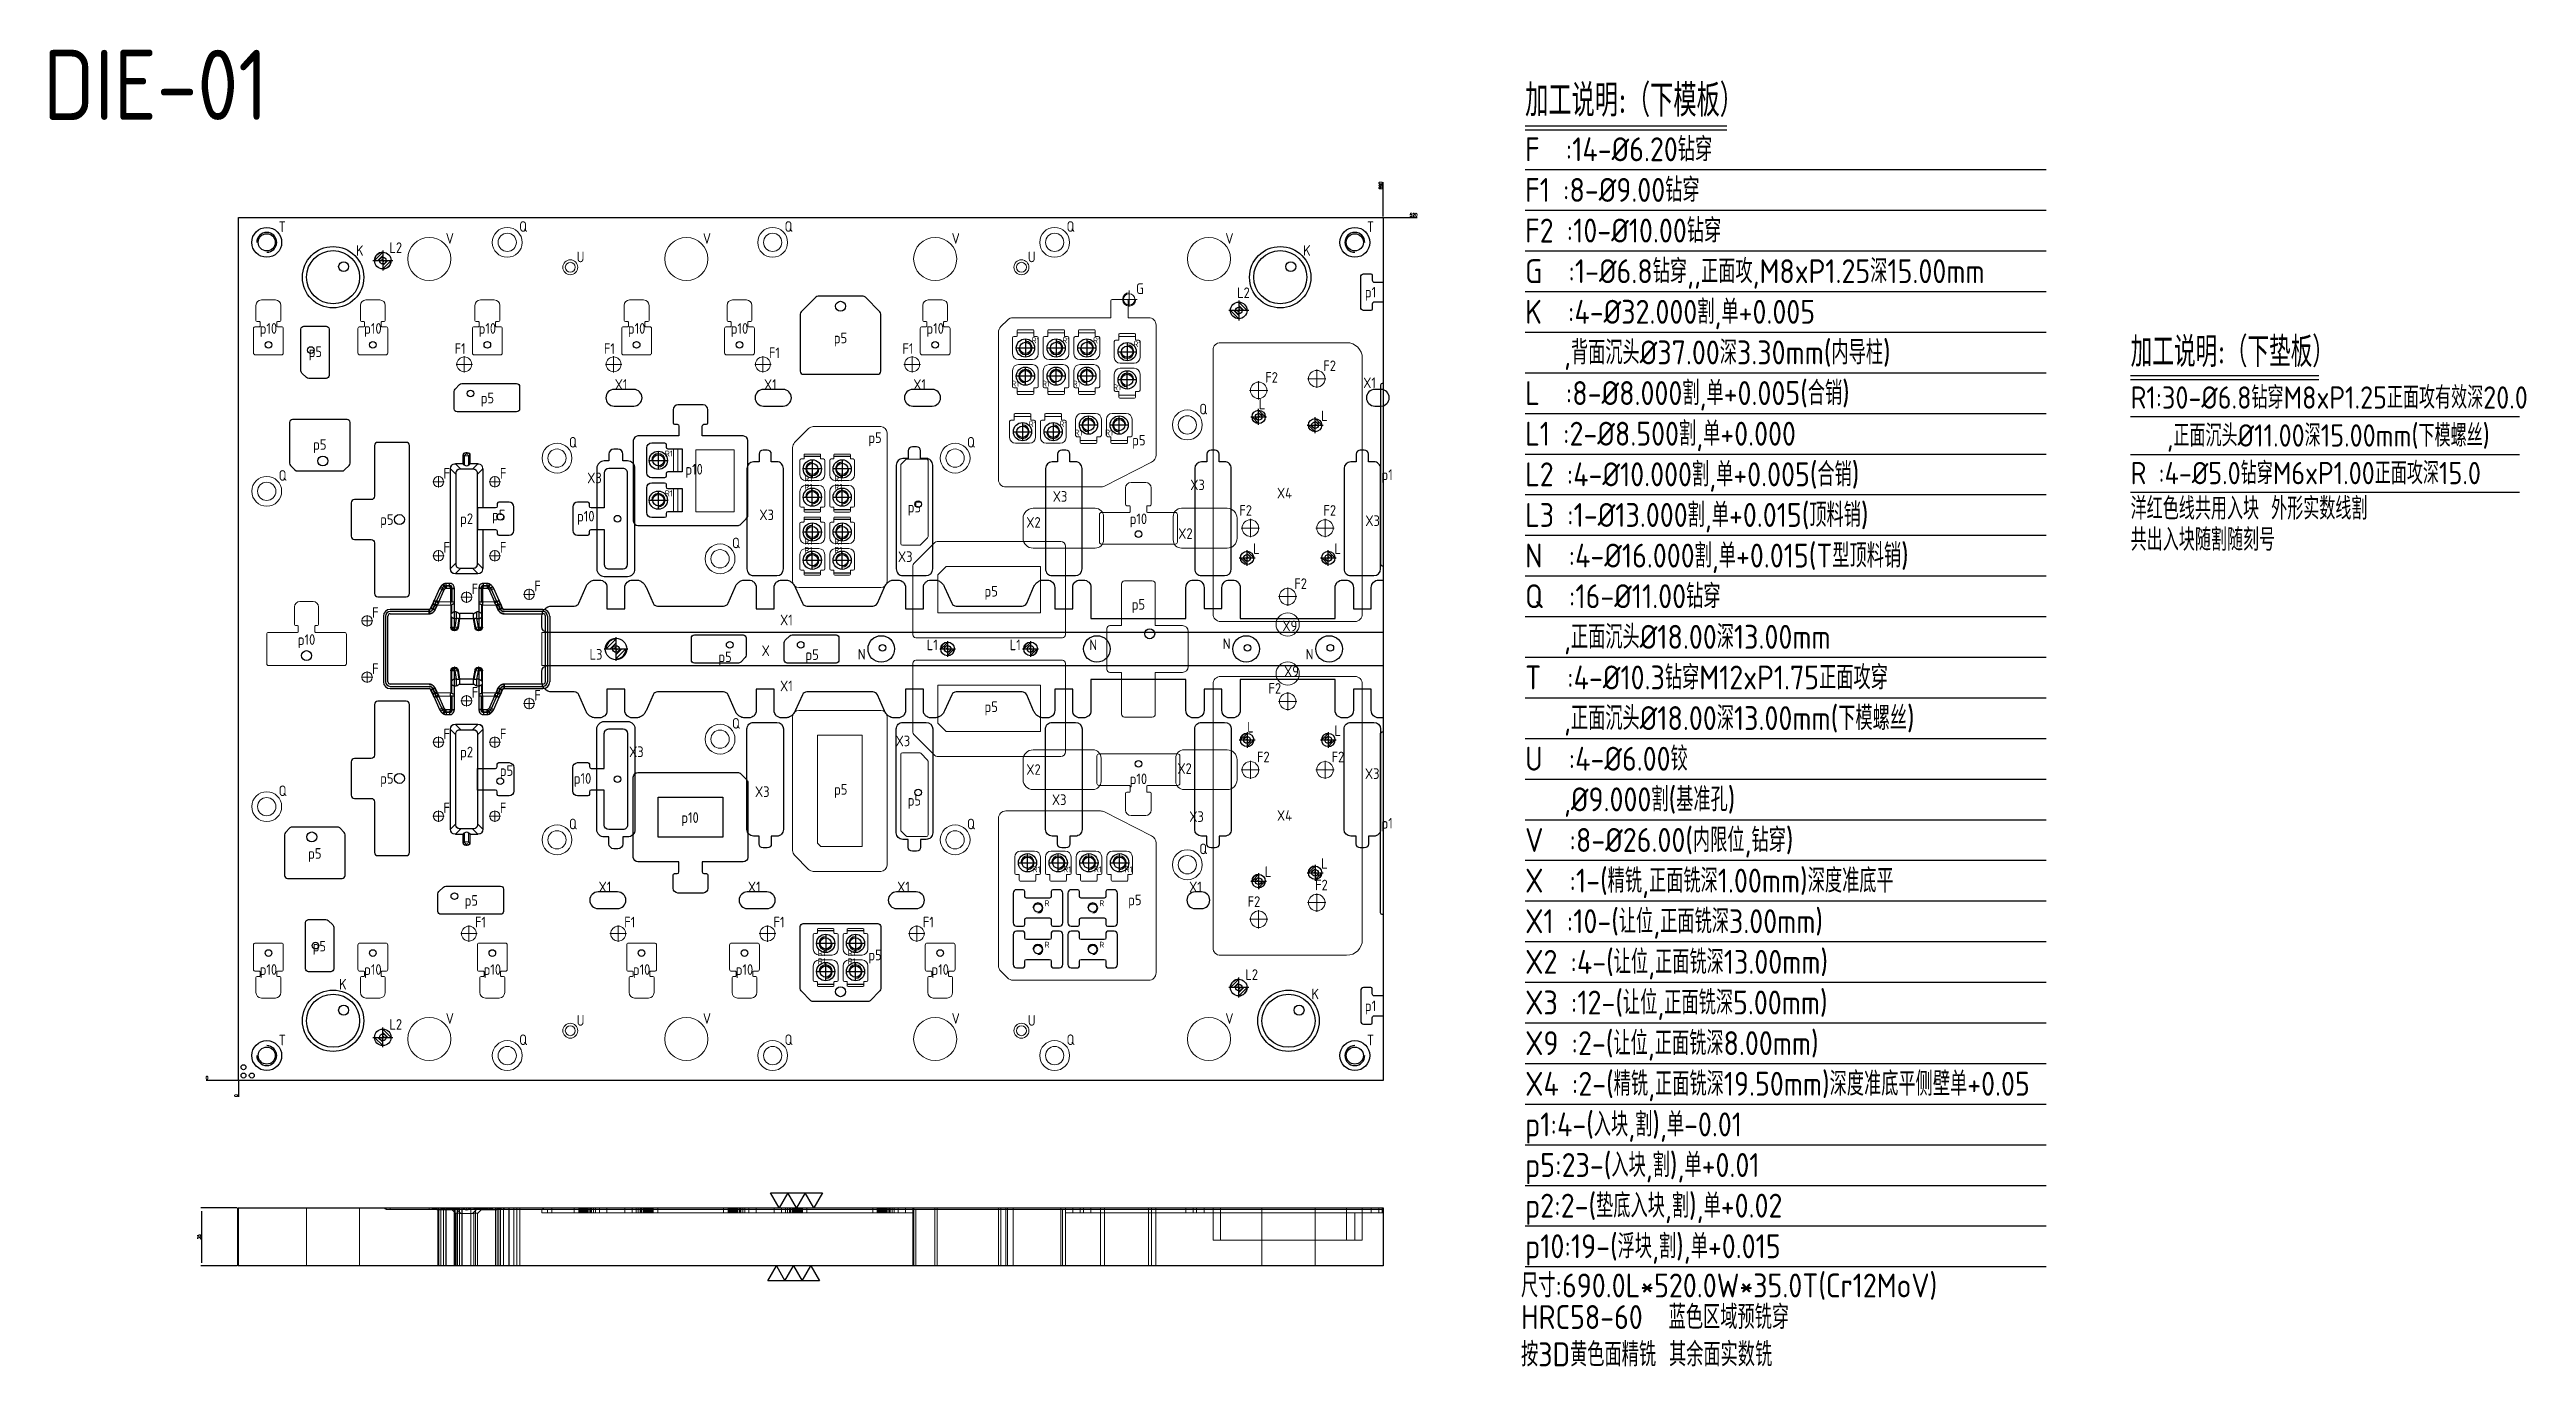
# Model space of a CAD drawing. Header units: millimetres. Extents: x 48754 to 50247, y 1387 to 2180.
import ezdxf
from ezdxf.enums import TextEntityAlignment as Align

# ---------------------------------------------------------------- set-up
doc = ezdxf.new("R2010")
doc.units = ezdxf.units.MM
for name, pattern in [('CENTER', [0]), ('DASHED', [0]), ('HIDDEN', [0])]:
    doc.linetypes.add(name, pattern=pattern)
for name, color, linetype in [('DIE', 7, 'Continuous'), ('DIE_O', 40, 'Continuous'), ('DIE_P', 2, 'Continuous'), ('DIE_W', 1, 'Continuous'), ('DIM', 4, 'Continuous'), ('LB_P', 2, 'Continuous'), ('TEXT', 4, 'Continuous')]:
    doc.layers.add(name, color=color, linetype=linetype)
doc.styles.add('gbenor', font='gbenor.shx', dxfattribs={"bigfont": 'gbcbig.shx'})
doc.styles.get("Standard").update_dxf_attribs({"font": 'txt.shx', "width": 0.85, "bigfont": 'ctxt.shx'})
doc.dimstyles.new('T-2-WX', dxfattribs={"dimtxt": 2, "dimasz": 2, "dimexe": 0.5, "dimexo": 0.5, "dimgap": 0.5, "dimtad": 1, "dimtxsty": 'Standard', "dimblk": 'OPEN30', "dimcen": 0, "dimazin": 3, "dimtfac": 1, "dimtmove": 0, "dimatfit": 3, "dimldrblk": 'OPEN30', "dimlwd": -1, "dimlwe": -1})

msp = doc.modelspace()

# ---------------------------------------------------------------- texts
at = {"layer": 'TEXT', "linetype": 'Continuous', "lineweight": 20, "style": 'gbenor'}
msp.add_text('DIE-01', height=42.2498, dxfattribs=at).set_placement((48749.762, 2137.735))
at = {"layer": 'TEXT', "color": 4, "style": 'gbenor'}
for s, height, p in [('加工说明:（下模板）', 19.44, (49643.203, 2139.759)), ('F  :14-%%c6.20钻穿', 14.4, (49643.203, 2112.831)), ('F1 :8-%%c9.00钻穿', 14.4, (49643.203, 2088.351)), ('F2 :10-%%c10.00钻穿', 14.4, (49643.203, 2063.871)), ('G  :1-%%c6.8钻穿,,正面攻,M8xP1.25深15.00mm', 14.4, (49643.203, 2039.391)), ('   ,背面沉头%%C37.00深3.30mm(内导柱)', 14.4, (49643.203, 1990.431)), ('加工说明:（下垫板）', 18.144, (50008.254, 1988.883)), ('R1:30-%%C6.8钻穿M8xP1.25正面攻有效深20.0', 13.44, (50008.254, 1963.751)), ('   ,正面沉头%%C11.00深15.00mm(下模螺丝)', 13.44, (50008.254, 1940.903)), ('R :4-%%C5.0钻穿M6xP1.00正面攻深15.0', 13.44, (50008.254, 1918.221)), ('Q  :16-%%c11.00钻穿', 14.4, (49643.203, 1843.551)), ('   ,正面沉头%%C18.00深13.00mm', 14.4, (49643.203, 1819.071)), ('T  :4-%%c10.3钻穿M12xP1.75正面攻穿', 14.4, (49643.203, 1794.591)), ('   ,正面沉头%%C18.00深13.00mm(下模螺丝)', 14.4, (49643.203, 1770.111)), ('V  :8-%%c26.00(内限位,钻穿)', 14.4, (49643.203, 1696.671)), ('X1 :10-(让位,正面铣深3.00mm)', 14.4, (49643.203, 1647.711)), ('X2 :4-(让位,正面铣深13.00mm)', 14.4, (49643.203, 1623.231)), ('X3 :12-(让位,正面铣深5.00mm)', 14.4, (49643.203, 1598.751)), ('X9 :2-(让位,正面铣深8.00mm)', 14.4, (49643.203, 1574.271)), ('尺寸:690.0L*520.0W*35.0T(Cr12MoV)', 14.4, (49640.724, 1428.269)), ('HRC58-60', 14.4, (49640.724, 1409.234)), ('蓝色区域预铣穿', 14.4, (49729.761, 1409.234))]:
    msp.add_text(s, height=height, dxfattribs=at).set_placement(p)
for s, height, p in [('T', 6.4, (48893.933, 2073.334)), ('Q', 6.4, (49039.122, 2073.522)), ('Q', 6.4, (49199.122, 2073.522)), ('Q', 6.4, (49369.122, 2073.522)), ('T', 6.4, (49549.933, 2073.334)), ('K', 6.4, (48940.66, 2059.06)), ('L2', 6.4, (48962.349, 2060.75)), ('V', 6.4, (48994.95, 2066.351)), ('V', 6.4, (49149.95, 2066.351)), ('V', 6.4, (49299.95, 2066.351)), ('V', 6.4, (49464.95, 2066.351)), ('K', 6.4, (49511.66, 2059.06)), ('U', 6.4, (49073.751, 2055.152)), ('U', 6.4, (49345.751, 2055.152)), ('G', 6.4, (49410.981, 2036.071)), ('L2', 6.4, (49473.412, 2033.6)), ('p1', 6.4, (49550.008, 2033.962)), ('p10', 6.4, (48885.562, 2012.112)), ('p5', 6.4, (48913.853, 1998.024)), ('p10', 6.4, (48948.562, 2012.112)), ('F1', 6.4, (49001.13, 1999.947)), ('p10', 6.4, (49017.562, 2012.112)), ('F1', 6.4, (49091.13, 1999.947)), ('p10', 6.4, (49107.562, 2012.112)), ('p10', 6.4, (49169.562, 2012.112)), ('p5', 6.4, (49230.482, 2006.377)), ('F1', 6.4, (49271.13, 1999.947)), ('p10', 6.4, (49287.562, 2012.112)), ('R1', 3.6, (49348.089, 2004.863)), ('R1', 3.6, (49366.589, 2004.863)), ('R1', 3.6, (49385.089, 2004.863)), ('R1', 3.6, (49409.423, 2002.618)), ('F1', 6.4, (49190.615, 1997.406)), ('F2', 6.4, (49525.35, 1989.587)), ('p5', 6.4, (49017.606, 1970.185)), ('X1 ', 6.4, (49099.923, 1978.339)), ('X1 ', 6.4, (49189.923, 1978.339)), ('X1 ', 6.4, (49279.923, 1978.339)), ('R1', 3.6, (49335.834, 1978.805)), ('R1', 3.6, (49354.334, 1978.805)), ('R1', 3.6, (49372.834, 1978.805)), ('R1', 3.6, (49397.167, 1976.56)), ('F2', 6.4, (49490.35, 1982.587)), ('X1 ', 6.4, (49551.14, 1979.36)), ('R1', 3.6, (49346.327, 1954.408)), ('R1', 3.6, (49364.827, 1954.408)), ('Q', 6.4, (49449.122, 1963.522)), ('L', 6.4, (49484.63, 1966.514)), ('L', 6.4, (49522.21, 1959.447)), ('p5', 6.4, (48916.562, 1942.17)), ('Q', 6.4, (49069.122, 1943.522)), ('p5', 6.4, (49251.284, 1946.276)), ('Q', 6.4, (49309.122, 1943.522)), ('R1', 3.6, (49373.862, 1949.341)), ('R1', 3.6, (49392.362, 1949.341)), ('p5', 6.4, (49410.353, 1944.786)), ('Q', 6.4, (48894.122, 1923.522)), ('F', 6.4, (48993.073, 1924.741)), ('F', 6.4, (49027.073, 1924.741)), ('R1', 3.6, (49126.972, 1936.693)), ('p10', 6.4, (49142.2, 1927.249)), ('p1', 6.4, (49560.004, 1923.962)), ('X3 ', 6.4, (49083.898, 1922.021)), ('R1', 3.6, (49126.972, 1912.693)), ('R1', 3.6, (49211.175, 1921.616)), ('R1', 3.6, (49211.175, 1916.64)), ('R1', 3.6, (49229.175, 1921.616)), ('R1', 3.6, (49229.175, 1916.64)), ('X3 ', 6.4, (49364.565, 1910.884)), ('X3 ', 6.4, (49447.436, 1917.85)), ('X4 ', 6.4, (49499.862, 1912.891)), ('p5', 6.4, (48956.984, 1896.962)), ('p2', 6.4, (49005.062, 1897.446)), ('p5', 6.4, (49024.464, 1899.655)), ('p10', 6.4, (49076.911, 1898.985)), ('X3 ', 6.4, (49187.686, 1899.778)), ('p5', 6.4, (49274.991, 1904.456)), ('X2 ', 6.4, (49348.544, 1895.229)), ('p10', 6.4, (49410.062, 1897.392)), ('F2', 6.4, (49474.712, 1902.438)), ('F2', 6.4, (49525.413, 1902.438)), ('X3 ', 6.4, (49553.011, 1896.249)), ('F', 6.4, (48993.073, 1880.172)), ('F', 6.4, (49027.073, 1880.172)), ('Q', 6.4, (49167.423, 1882.868)), ('R1', 3.6, (49211.175, 1883.616)), ('R1', 3.6, (49229.175, 1883.616)), ('X2 ', 6.4, (49440.141, 1888.514)), ('L', 6.4, (49481.21, 1879.447)), ('L', 6.4, (49530.21, 1879.447)), ('R1', 3.6, (49211.175, 1878.64)), ('R1', 3.6, (49229.175, 1878.64)), ('X3 ', 6.4, (49271.23, 1874.559)), ('F', 6.4, (49010.073, 1855.172)), ('F', 6.4, (49047.792, 1856.899)), ('p5', 6.4, (49321.322, 1853.78)), ('F2', 6.4, (49507.85, 1858.303)), ('F', 6.4, (48950.052, 1840.919)), ('X1 ', 6.4, (49199.596, 1836.441)), ('p5', 6.4, (49410.062, 1845.851)), ('p10', 6.4, (48908.552, 1824.625)), ('L1', 6.4, (49285.818, 1821.439)), ('L1', 6.4, (49335.818, 1821.439)), ('N', 6.4, (49382.831, 1821.477)), ('N', 6.4, (49463.226, 1822.133)), ('X9', 6.4, (49501.348, 1832.841)), ('F', 6.4, (48950.052, 1807.026)), ('L3', 6.4, (49083.076, 1815.736)), ('p5', 6.4, (49160.86, 1814.235)), ('X', 6.4, (49185.381, 1817.908)), ('p5', 6.4, (49213.377, 1815.586)), ('N', 6.4, (49243.226, 1815.791)), ('X9', 6.4, (49502.382, 1805.465)), ('N', 6.4, (49513.226, 1815.791)), ('F', 6.4, (49010.073, 1792.773)), ('F', 6.4, (49047.792, 1791.046)), ('X1 ', 6.4, (49199.596, 1796.683)), ('F2', 6.4, (49492.275, 1795.196)), ('Q', 6.4, (49167.423, 1774.176)), ('p5', 6.4, (49321.322, 1784.144)), ('F', 6.4, (48993.073, 1767.773)), ('F', 6.4, (49027.073, 1767.773)), ('X3 ', 6.4, (49269.816, 1763.559)), ('L', 6.4, (49477.63, 1771.839)), ('L', 6.4, (49530.21, 1769.772)), ('p2', 6.4, (49005.062, 1756.889)), ('p5', 6.4, (49029.125, 1745.69)), ('X3 ', 6.4, (49109.14, 1757.032)), ('X2 ', 6.4, (49348.566, 1746.339)), ('X2 ', 6.4, (49439.637, 1746.933)), ('F2', 6.4, (49485.35, 1753.912)), ('F2', 6.4, (49530.35, 1753.912)), ('Q', 6.4, (48894.122, 1733.522)), ('p5', 6.4, (48956.984, 1740.962)), ('p10', 6.4, (49074.962, 1740.98)), ('X3 ', 6.4, (49185.062, 1732.987)), ('p5', 6.4, (49230.623, 1734.366)), ('p10', 6.4, (49410.062, 1740.723)), ('X3 ', 6.4, (49552.758, 1743.863)), ('F', 6.4, (48993.073, 1723.203)), ('F', 6.4, (49027.073, 1723.203)), ('p10', 6.4, (49139.755, 1717.373)), ('p5', 6.4, (49274.99, 1727.819)), ('X3 ', 6.4, (49364.042, 1728.129)), ('X3 ', 6.4, (49446.843, 1717.968)), ('X4 ', 6.4, (49499.862, 1718.633)), ('Q', 6.4, (49069.122, 1713.522)), ('Q', 6.4, (49309.122, 1713.522)), ('p1', 6.4, (49560.004, 1713.962)), ('p5', 6.4, (48913.562, 1695.754)), ('R1', 3.6, (49348.669, 1686.157)), ('R1', 3.6, (49367.169, 1686.157)), ('R1', 3.6, (49385.669, 1686.157)), ('R1', 3.6, (49404.169, 1686.157)), ('Q', 6.4, (49449.122, 1698.522)), ('L', 6.4, (49488.21, 1684.772)), ('L', 6.4, (49522.21, 1689.772)), ('X1 ', 6.4, (49090.2, 1675.585)), ('X1 ', 6.4, (49180.2, 1675.585)), ('X1 ', 6.4, (49270.2, 1675.585)), ('X1 ', 6.4, (49446.2, 1675.585)), ('F2', 6.4, (49520.413, 1676.763)), ('p5', 6.4, (49007.883, 1667.43)), ('F1', 6.4, (49013.395, 1654.406)), ('F1', 6.4, (49103.395, 1654.406)), ('F1', 6.4, (49193.395, 1654.406)), ('F1', 6.4, (49283.395, 1654.406)), ('R', 3.6, (49354.966, 1665.75)), ('R', 3.6, (49387.966, 1665.75)), ('p5', 6.4, (49407.942, 1667.795)), ('F2', 6.4, (49479.712, 1666.763)), ('p5', 6.4, (48916.27, 1639.9)), ('p10', 6.4, (48885.562, 1625.812)), ('p10', 6.4, (48948.562, 1625.812)), ('p10', 6.4, (49020.562, 1625.812)), ('p10', 6.4, (49110.562, 1625.812)), ('p10', 6.4, (49172.562, 1625.812)), ('R1', 3.6, (49219.216, 1635.746)), ('R1', 3.6, (49219.216, 1630.77)), ('R1', 3.6, (49237.216, 1635.746)), ('R1', 3.6, (49237.216, 1630.77)), ('p5', 6.4, (49251.263, 1634.575)), ('p10', 6.4, (49290.562, 1625.812)), ('R', 3.6, (49354.966, 1640.75)), ('R', 3.6, (49387.966, 1640.75)), ('K', 6.4, (48930.454, 1616.953)), ('L2', 6.4, (49478.349, 1622.75)), ('K', 6.4, (49516.66, 1611.06)), ('V', 6.4, (48994.95, 1596.351)), ('U', 6.4, (49073.751, 1595.152)), ('V', 6.4, (49149.95, 1596.351)), ('V', 6.4, (49299.95, 1596.351)), ('U', 6.4, (49345.751, 1595.152)), ('V', 6.4, (49464.95, 1596.351)), ('p1', 6.4, (49550.008, 1603.962)), ('T', 6.4, (48893.933, 1583.334)), ('L2', 6.4, (48962.349, 1592.75)), ('Q', 6.4, (49039.122, 1583.522)), ('Q', 6.4, (49199.122, 1583.522)), ('Q', 6.4, (49369.122, 1583.522)), ('T', 6.4, (49549.933, 1583.334))]:
    msp.add_text(s, height=height, dxfattribs=at).set_placement(p, align=Align.MIDDLE_CENTER)
at = {"layer": 'TEXT', "color": 1, "style": 'gbenor'}
for s, p in [('K  :4-%%c32.000割,单+0.005', (49643.203, 2014.911)), ('L  :8-%%c8.000割,单+0.005(合销)', (49643.203, 1965.951)), ('L1 :2-%%C8.500割,单+0.000 ', (49643.203, 1941.471)), ('L2 :4-%%c10.000割,单+0.005(合销)', (49643.203, 1916.991)), ('L3 :1-%%C13.000割,单+0.015(顶料销)', (49643.203, 1892.511)), ('N  :4-%%c16.000割,单+0.015(T型顶料销)', (49643.203, 1868.031)), ('   ,%%c9.000割(基准孔)', (49643.203, 1721.151)), ('p1:4-(入块,割),单-0.01', (49643.203, 1525.311)), ('p5:23-(入块,割),单+0.01', (49643.203, 1500.831)), ('p2:2-(垫底入块,割),单+0.02', (49643.203, 1476.351)), ('p10:19-(浮块,割),单+0.015', (49643.203, 1451.871))]:
    msp.add_text(s, height=14.4, dxfattribs=at).set_placement(p)
at = {"layer": 'TEXT', "color": 6, "style": 'gbenor'}
msp.add_text('洋红色线共用入块 外形实数线割', height=13.44, dxfattribs=at).set_placement((50008.254, 1896.899))
at = {"layer": 'TEXT', "color": 3, "style": 'gbenor'}
msp.add_text('共出入块随割随刻号', height=13.44, dxfattribs=at).set_placement((50008.254, 1878.13))
at = {"layer": 'TEXT', "color": 2, "style": 'gbenor'}
for s, p in [('U  :4-%%c6.00铰', (49643.203, 1745.631)), ('X  :1-(精铣,正面铣深1.00mm)深度准底平', (49643.203, 1672.191)), ('X4 :2-(精铣,正面铣深19.50mm)深度准底平侧壁单+0.05', (49643.203, 1549.791)), ('按3D黄色面精铣 其余面实数铣', (49640.724, 1386.73))]:
    msp.add_text(s, height=14.4, dxfattribs=at).set_placement(p)

# ---------------------------------------------------------------- blocks, each defined once
blk = doc.blocks.new('HENXIAO0')
at = {"color": 230}
for p, q in [((-0.6, 0), (0.6, 0)), ((-0.5, 0), (0, 0.5)), ((-0.3, 0), (0, 0.3)), ((-0.1, 0), (0, 0.1)), ((0, 0.6), (0, -0.6)), ((0.1, 0), (0, -0.1)), ((0.5, 0), (0, -0.5)), ((0.3, 0), (0, -0.3))]:
    blk.add_line(p, q, dxfattribs=at)
for start, end in [(90, 180), (270, 0)]:
    blk.add_arc((0, 0), 0.5, start, end, dxfattribs=at)
blk = doc.blocks.new('locater0')
for p, q in [((-0.6, 0), (0.6, 0)), ((-0.5, 0), (0, 0.5)), ((-0.3, 0), (0, 0.3)), ((-0.1, 0), (0, 0.1)), ((0, 0.6), (0, -0.6)), ((0.1, 0), (0, -0.1)), ((0.5, 0), (0, -0.5)), ((0.3, 0), (0, -0.3))]:
    blk.add_line(p, q)
for start, end in [(90, 180), (270, 0)]:
    blk.add_arc((0, 0), 0.5, start, end)
blk = doc.blocks.new('*D7584')
at = {"layer": 'Defpoints', "color": 0}
for p in [(48867.1, 1482.2), (48845.3, 1447.2), (48867.1, 1447.2)]:
    blk.add_point(p, dxfattribs=at)
at = {"layer": 'DIM', "color": 0}
for p, q in [((48866.6, 1482.2), (48844.8, 1482.2)), ((48845.3, 1480.2), (48845.3, 1449.2)), ((48866.6, 1447.2), (48844.8, 1447.2))]:
    blk.add_line(p, q, dxfattribs=at)
at = {"layer": 'DIM', "color": 0, "insert": (48843.8, 1464.7), "char_height": 2, "attachment_point": 5, "rotation": 90}
blk.add_mtext('35', dxfattribs=at)
blk = doc.blocks.new('_Open30')
blk = doc.blocks.new('*D7585')
at = {"layer": 'Defpoints', "color": 0}
for p in [(48867.6, 1559), (48867.6, 1559), (48867.6, 1550.8)]:
    blk.add_point(p, dxfattribs=at)
at = {"layer": 'DIM', "color": 0}
blk.add_line((48867.6, 1558.5), (48867.6, 1549.2), dxfattribs=at)
at = {"layer": 'DIM', "color": 0, "insert": (48866.1, 1549.8), "char_height": 2, "attachment_point": 5, "rotation": 90}
blk.add_mtext('0', dxfattribs=at)
blk = doc.blocks.new('*D7586')
at = {"layer": 'Defpoints', "color": 0}
for p in [(48849.6, 1559), (48867.6, 1559), (48867.6, 1559)]:
    blk.add_point(p, dxfattribs=at)
at = {"layer": 'DIM', "color": 0}
blk.add_line((48867.1, 1559), (48848, 1559), dxfattribs=at)
at = {"layer": 'DIM', "color": 0, "insert": (48848.5, 1560.5), "char_height": 2, "attachment_point": 5}
blk.add_mtext('0', dxfattribs=at)
blk = doc.blocks.new('*D7587')
at = {"layer": 'Defpoints', "color": 0}
for p in [(49557.6, 2079), (49573.3, 2079), (48867.6, 1559)]:
    blk.add_point(p, dxfattribs=at)
at = {"layer": 'DIM', "color": 0}
blk.add_line((49558.1, 2079), (49578.2, 2079), dxfattribs=at)
at = {"layer": 'DIM', "color": 0, "insert": (49576, 2080.5), "char_height": 2, "attachment_point": 5}
blk.add_mtext('520', dxfattribs=at)
blk = doc.blocks.new('*D7588')
at = {"layer": 'Defpoints', "color": 0}
for p in [(49557.6, 2095.5), (49557.6, 2079), (48867.6, 1559)]:
    blk.add_point(p, dxfattribs=at)
at = {"layer": 'DIM', "color": 0}
blk.add_line((49557.6, 2079.5), (49557.6, 2100.3), dxfattribs=at)
at = {"layer": 'DIM', "color": 0, "insert": (49556.1, 2098.2), "char_height": 2, "attachment_point": 5, "rotation": 90}
blk.add_mtext('690', dxfattribs=at)
blk = doc.blocks.new('*u7581')
at = {"layer": 'DIE', "color": 11, "linetype": 'Continuous', "lineweight": 13}
for p, q in [((-690, 35), (0, 35)), ((-690, 0), (-690, 35)), ((0, 0), (0, 35)), ((0, 0), (-690, 0))]:
    blk.add_line(p, q, dxfattribs=at)
at = {"layer": 'DIE', "color": 11, "linetype": 'DASHED', "lineweight": 13}
for p, q in [((-649, 35), (-649, 0)), ((-617, 0), (-617, 35)), ((-569.8, 35), (-569.8, 0)), ((-560, 35), (-560, 0)), ((-559, 31.8), (-559, 0)), ((-559, 31.8), (-559, 0)), ((-557.9, 35), (-557.9, 0)), ((-555.1, 35), (-555.1, 0)), ((-549.9, 0), (-549.9, 35)), ((-547.1, 0), (-547.1, 35)), ((-546, 31.8), (-546, 0)), ((-546, 31.8), (-546, 0)), ((-534, 0), (-534, 35)), ((-530.3, 35), (-530.3, 0)), ((-524, 0), (-524, 35)), ((-520.5, 35), (-520.5, 0)), ((-507.2, 34), (-507.2, 32)), ((-484.4, 35), (-484.4, 32)), ((-484, 35), (-484, 32)), ((-483.6, 35), (-483.6, 32)), ((-483.2, 35), (-483.2, 32)), ((-482.8, 35), (-482.8, 32)), ((-482.3, 35), (-482.3, 32)), ((-481.9, 35), (-481.9, 32)), ((-481.5, 35), (-481.5, 32)), ((-481.1, 35), (-481.1, 32)), ((-474.8, 35), (-474.8, 32)), ((-467.9, 35), (-467.9, 32)), ((-457.1, 35), (-457.1, 32)), ((-450.2, 35), (-450.2, 32)), ((-443.9, 35), (-443.9, 32)), ((-443.5, 35), (-443.5, 32)), ((-443.1, 35), (-443.1, 32)), ((-442.6, 35), (-442.6, 32)), ((-442.2, 35), (-442.2, 32)), ((-441.8, 35), (-441.8, 32)), ((-441.3, 35), (-441.3, 32)), ((-440.9, 35), (-440.9, 32)), ((-440.5, 35), (-440.5, 32)), ((-394.4, 35), (-394.4, 32)), ((-394, 35), (-394, 32)), ((-393.6, 35), (-393.6, 32)), ((-393.2, 35), (-393.2, 32)), ((-392.8, 35), (-392.8, 32)), ((-392.3, 35), (-392.3, 32)), ((-391.9, 35), (-391.9, 32)), ((-391.5, 35), (-391.5, 32)), ((-391.1, 35), (-391.1, 32)), ((-384.8, 35), (-384.8, 32)), ((-377.9, 35), (-377.9, 32)), ((-367.1, 35), (-367.1, 32)), ((-360.2, 35), (-360.2, 32)), ((-353.9, 35), (-353.9, 32)), ((-353.5, 35), (-353.5, 32)), ((-353.1, 35), (-353.1, 32)), ((-352.6, 35), (-352.6, 32)), ((-352.2, 35), (-352.2, 32)), ((-351.8, 35), (-351.8, 32)), ((-351.3, 35), (-351.3, 32)), ((-350.9, 35), (-350.9, 32)), ((-350.5, 35), (-350.5, 32)), ((-304.4, 35), (-304.4, 32)), ((-304, 35), (-304, 32)), ((-303.6, 35), (-303.6, 32)), ((-303.2, 35), (-303.2, 32)), ((-302.8, 35), (-302.8, 32)), ((-302.3, 35), (-302.3, 32)), ((-301.9, 35), (-301.9, 32)), ((-301.5, 35), (-301.5, 32)), ((-301.1, 35), (-301.1, 32)), ((-294.8, 35), (-294.8, 32)), ((-287.9, 35), (-287.9, 32)), ((-283.5, 0), (-283.5, 35)), ((-231.9, 0), (-231.9, 35)), ((-191.5, 0), (-191.5, 35)), ((-187.1, 35), (-187.1, 32)), ((-176.1, 35), (-176.1, 32)), ((-136.9, 0), (-136.9, 35)), ((-118.9, 35), (-118.9, 35)), ((-118.9, 35), (-118.9, 32)), ((-107.9, 35), (-107.9, 32)), ((-73, 35), (-73, 0)), ((-41, 0), (-41, 35)), ((-7.1, 35), (-7.1, 32))]:
    blk.add_line(p, q, dxfattribs=at)
at = {"layer": 'DIE', "color": 155, "linetype": 'DASHED', "lineweight": 13}
for p, q in [((-598.5, 34.8), (-575.1, 34.8)), ((-573.5, 34.8), (-572.4, 34.8)), ((-572.4, 34.8), (-573.5, 34.8)), ((-571.4, 34.8), (-568.3, 34.8)), ((-568.3, 34.8), (-571.4, 34.8)), ((-569.2, 0), (-569.2, 35)), ((-567.7, 34.8), (-568.3, 34.8)), ((-568, 35), (-568, 0)), ((-566.5, 0), (-566.5, 35)), ((-564.9, 35), (-564.9, 0)), ((-564.8, 35), (-564.8, 34.8)), ((-564.8, 35), (-564.8, 34.8)), ((-562.7, 34.8), (-564.8, 34.8)), ((-564.8, 34.8), (-564.8, 34.7)), ((-564.8, 34.7), (-564.8, 34.8)), ((-564.8, 34.8), (-562.7, 34.8)), ((-564.8, 34.7), (-562.8, 34.7)), ((-562.8, 34.7), (-564.8, 34.7)), ((-562.8, 34.7), (-562.7, 34.8)), ((-562.7, 34.8), (-562.8, 34.7)), ((-562.7, 35), (-562.7, 34.8)), ((-562.7, 35), (-562.7, 34.8)), ((-560.7, 34.5), (-560.7, 34.5)), ((-559.9, 35), (-559.9, 34.7)), ((-559.9, 34.7), (-559.9, 35)), ((-559.9, 34.7), (-559.6, 34.7)), ((-559.6, 35), (-559.6, 34.7)), ((-559.6, 34.7), (-559.6, 35)), ((-559.6, 34.7), (-559.6, 34)), ((-559.6, 34.7), (-559.6, 34)), ((-559.4, 0), (-559.4, 35)), ((-559.2, 35), (-559.2, 34.9)), ((-559.2, 35), (-559.2, 34.9)), ((-559.2, 35), (-559.2, 34.9)), ((-559.2, 35), (-559.2, 34.9)), ((-559.2, 34.9), (-554.7, 34.9)), ((-559.2, 34.9), (-556, 31.7)), ((-556, 31.7), (-559.2, 34.9)), ((-545.8, 34.9), (-559.2, 34.9)), ((-559.2, 34.9), (-545.8, 34.9)), ((-559.2, 34.9), (-556, 31.7)), ((-556, 31.7), (-559.2, 34.9)), ((-554.7, 34.9), (-559.2, 34.9)), ((-559, 34.7), (-558.1, 34.7)), ((-559, 34.7), (-559, 34.7)), ((-559, 34.7), (-559, 34.7)), ((-558.1, 34.7), (-559, 34.7)), ((-558.2, 35), (-558.2, 0)), ((-556.8, 0), (-556.8, 35)), ((-556.8, 31.8), (-556.8, 0)), ((-556.8, 31.8), (-556.8, 0)), ((-556.8, 31.8), (-556.8, 0)), ((-556.8, 31.8), (-556.8, 0)), ((-555.2, 35), (-555.2, 0)), ((-554.7, 35), (-554.7, 34.9)), ((-554.7, 34.9), (-554.7, 35)), ((-554.6, 34.9), (-553.9, 34.2)), ((-553.9, 34.2), (-554.6, 34.9)), ((-552.1, 34.8), (-552.9, 34.8)), ((-552.9, 34.8), (-552.5, 34.4)), ((-552.5, 34.4), (-552.9, 34.8)), ((-552.9, 34.8), (-552.1, 34.8)), ((-552.5, 34.4), (-552.1, 34.8)), ((-552.1, 34.8), (-552.5, 34.4)), ((-551.1, 34.2), (-550.4, 34.9)), ((-550.4, 34.9), (-551.1, 34.2)), ((-550.3, 34.9), (-550.3, 35)), ((-550.3, 34.9), (-550.3, 35)), ((-550.3, 34.9), (-545.8, 34.9)), ((-545.8, 34.9), (-550.3, 34.9)), ((-549, 31.7), (-545.8, 34.9)), ((-545.8, 34.9), (-549, 31.7)), ((-549, 31.7), (-545.8, 34.9)), ((-545.8, 34.9), (-549, 31.7)), ((-548.2, 31.8), (-548.2, 0)), ((-548.2, 31.8), (-548.2, 0)), ((-548.2, 31.8), (-548.2, 0)), ((-548.2, 31.8), (-548.2, 0)), ((-546.9, 34.7), (-546, 34.7)), ((-546, 34.7), (-546.9, 34.7)), ((-546, 34.7), (-546, 34.7)), ((-546, 34.7), (-546, 34.7)), ((-545.8, 34.9), (-545.8, 35)), ((-545.8, 35), (-545.8, 34.9)), ((-545.8, 35), (-545.8, 34.9)), ((-545.8, 35), (-545.8, 34.9)), ((-545.4, 34.7), (-545.4, 35)), ((-545.4, 35), (-545.4, 34.7)), ((-545.4, 34.7), (-545.4, 34)), ((-545.4, 34.7), (-545.1, 34.7)), ((-545.4, 34.7), (-545.4, 34)), ((-545.1, 35), (-545.1, 34.7)), ((-545.1, 35), (-545.1, 34.7)), ((-544.3, 34.5), (-544.3, 34.5)), ((-542.3, 35), (-542.3, 34.8)), ((-542.3, 35), (-542.3, 34.8)), ((-540.2, 34.8), (-542.3, 34.8)), ((-542.3, 34.8), (-542.2, 34.7)), ((-542.2, 34.7), (-542.3, 34.8)), ((-542.3, 34.8), (-540.2, 34.8)), ((-542.2, 34.7), (-540.2, 34.7)), ((-540.2, 34.7), (-542.2, 34.7)), ((-540.2, 35), (-540.2, 34.8)), ((-540.2, 35), (-540.2, 34.8)), ((-540.2, 34.7), (-540.2, 34.8)), ((-540.2, 34.8), (-540.2, 34.7)), ((-536.7, 34.8), (-533.6, 34.8)), ((-533.6, 34.8), (-536.7, 34.8)), ((-534.5, 34), (-534.5, 34)), ((-533, 0), (-533, 35)), ((-533, 0), (-533, 35)), ((-532.6, 34.8), (-531.5, 34.8)), ((-531.4, 34.8), (-532.6, 34.8)), ((-532.1, 35), (-532.1, 0)), ((-532.1, 35), (-532.1, 0)), ((-529.9, 34.8), (-506, 34.8)), ((-506, 34.8), (-529.9, 34.8)), ((-527, 0), (-527, 35)), ((-527, 0), (-527, 35)), ((-522.3, 35), (-522.3, 0)), ((-522.3, 35), (-522.3, 0)), ((-503.7, 32), (-503.7, 34)), ((-503.7, 34), (-503.7, 32)), ((-501.2, 35), (-501.2, 32)), ((-501.2, 35), (-501.2, 32)), ((-487.6, 35), (-487.6, 32)), ((-487.6, 35), (-487.6, 32)), ((-484.9, 35), (-484.9, 32)), ((-484.9, 35), (-484.9, 32)), ((-480.7, 35), (-480.7, 32)), ((-480.7, 35), (-480.7, 32)), ((-480.2, 35), (-480.2, 32)), ((-480.2, 35), (-480.2, 32)), ((-479.6, 35), (-479.6, 32)), ((-479.6, 35), (-479.6, 32)), ((-478.9, 35), (-478.9, 32)), ((-478.9, 35), (-478.9, 32)), ((-478, 35), (-478, 32)), ((-478, 35), (-478, 32)), ((-477.6, 35), (-477.6, 32)), ((-477.6, 35), (-477.6, 32)), ((-477.2, 35), (-477.2, 32)), ((-477.2, 35), (-477.2, 32)), ((-476, 35), (-476, 32)), ((-472.4, 35), (-472.4, 32)), ((-472.4, 35), (-472.4, 32)), ((-452.6, 35), (-452.6, 32)), ((-452.6, 35), (-452.6, 32)), ((-449, 35), (-449, 32)), ((-447.8, 35), (-447.8, 32)), ((-447.8, 35), (-447.8, 32)), ((-447.4, 35), (-447.4, 32)), ((-447.4, 35), (-447.4, 32)), ((-447, 35), (-447, 32)), ((-447, 35), (-447, 32)), ((-446.1, 35), (-446.1, 32)), ((-446.1, 35), (-446.1, 32)), ((-445.4, 35), (-445.4, 32)), ((-445.4, 35), (-445.4, 32)), ((-444.8, 35), (-444.8, 32)), ((-444.8, 35), (-444.8, 32)), ((-444.3, 35), (-444.3, 32)), ((-444.3, 35), (-444.3, 32)), ((-440.1, 35), (-440.1, 32)), ((-440.1, 35), (-440.1, 32)), ((-437.3, 35), (-437.3, 32)), ((-437.3, 35), (-437.3, 32)), ((-397.6, 35), (-397.6, 32)), ((-397.6, 35), (-397.6, 32)), ((-394.9, 35), (-394.9, 32)), ((-394.9, 35), (-394.9, 32)), ((-390.7, 35), (-390.7, 32)), ((-390.7, 35), (-390.7, 32)), ((-390.2, 35), (-390.2, 32)), ((-390.2, 35), (-390.2, 32)), ((-389.6, 35), (-389.6, 32)), ((-389.6, 35), (-389.6, 32)), ((-388.9, 35), (-388.9, 32)), ((-388.9, 35), (-388.9, 32)), ((-388, 35), (-388, 32)), ((-388, 35), (-388, 32)), ((-387.6, 35), (-387.6, 32)), ((-387.6, 35), (-387.6, 32)), ((-387.2, 35), (-387.2, 32)), ((-387.2, 35), (-387.2, 32)), ((-386, 35), (-386, 32)), ((-382.4, 35), (-382.4, 32)), ((-382.4, 35), (-382.4, 32)), ((-362.6, 35), (-362.6, 32)), ((-362.6, 35), (-362.6, 32)), ((-359, 35), (-359, 32)), ((-357.8, 35), (-357.8, 32)), ((-357.8, 35), (-357.8, 32)), ((-357.4, 35), (-357.4, 32)), ((-357.4, 35), (-357.4, 32)), ((-357, 35), (-357, 32)), ((-357, 35), (-357, 32)), ((-356.1, 35), (-356.1, 32)), ((-356.1, 35), (-356.1, 32)), ((-355.4, 35), (-355.4, 32)), ((-355.4, 35), (-355.4, 32)), ((-354.8, 35), (-354.8, 32)), ((-354.8, 35), (-354.8, 32)), ((-354.3, 35), (-354.3, 32)), ((-354.3, 35), (-354.3, 32)), ((-350.1, 35), (-350.1, 32)), ((-350.1, 35), (-350.1, 32)), ((-347.3, 35), (-347.3, 32)), ((-347.3, 35), (-347.3, 32)), ((-307.6, 35), (-307.6, 32)), ((-307.6, 35), (-307.6, 32)), ((-304.9, 35), (-304.9, 32)), ((-304.9, 35), (-304.9, 32)), ((-300.7, 35), (-300.7, 32)), ((-300.7, 35), (-300.7, 32)), ((-300.2, 35), (-300.2, 32)), ((-300.2, 35), (-300.2, 32)), ((-299.6, 35), (-299.6, 32)), ((-299.6, 35), (-299.6, 32)), ((-298.9, 35), (-298.9, 32)), ((-298.9, 35), (-298.9, 32)), ((-298, 35), (-298, 32)), ((-298, 35), (-298, 32)), ((-297.6, 35), (-297.6, 32)), ((-297.6, 35), (-297.6, 32)), ((-297.2, 35), (-297.2, 32)), ((-297.2, 35), (-297.2, 32)), ((-296, 35), (-296, 32)), ((-292.4, 35), (-292.4, 32)), ((-292.4, 35), (-292.4, 32)), ((-282.9, 0), (-282.9, 35)), ((-282.9, 0), (-282.9, 35)), ((-281.7, 0), (-281.7, 34)), ((-281.7, 0), (-281.7, 34)), ((-270.2, 0), (-270.2, 35)), ((-270.2, 0), (-270.2, 35)), ((-268.8, 0), (-268.8, 35)), ((-268.8, 0), (-268.8, 35)), ((-230.4, 0), (-230.4, 35)), ((-230.4, 0), (-230.4, 35)), ((-227.4, 0), (-227.4, 35)), ((-227.4, 0), (-227.4, 35)), ((-226.5, 0), (-226.5, 35)), ((-226.5, 0), (-226.5, 35)), ((-223, 0), (-223, 35)), ((-223, 0), (-223, 35)), ((-194.3, 0), (-194.3, 35)), ((-194.3, 0), (-194.3, 35)), ((-193.3, 0), (-193.3, 34)), ((-193.3, 0), (-193.3, 34)), ((-182.6, 35), (-182.6, 32)), ((-182.6, 35), (-182.6, 32)), ((-180.6, 35), (-180.6, 32)), ((-180.6, 35), (-180.6, 32)), ((-170.3, 0), (-170.3, 35)), ((-170.3, 0), (-170.3, 35)), ((-168, 0), (-168, 35)), ((-168, 0), (-168, 35)), ((-141.4, 0), (-141.4, 35)), ((-141.4, 0), (-141.4, 35)), ((-139.6, 0), (-139.6, 35)), ((-139.6, 0), (-139.6, 35)), ((-114.4, 35), (-114.4, 32)), ((-114.4, 35), (-114.4, 32)), ((-112.4, 35), (-112.4, 32)), ((-112.4, 35), (-112.4, 32)), ((-98, 35), (-98, 15.5)), ((-98, 35), (-98, 15.5)), ((-98, 32), (-98, 15.5)), ((-98, 32), (-98, 15.5)), ((-22, 35), (-22, 15.5)), ((-22, 35), (-22, 15.5)), ((-17, 32), (-17, 15.5)), ((-17, 32), (-17, 15.5)), ((-2.6, 35), (-2.6, 32)), ((-2.6, 35), (-2.6, 32)), ((-0.6, 35), (-0.6, 32)), ((-0.6, 35), (-0.6, 32))]:
    blk.add_line(p, q, dxfattribs=at)
at = {"layer": 'DIE', "color": 2, "linetype": 'DASHED', "lineweight": 13}
for p, q in [((-575.1, 34), (-571.6, 34)), ((-571.6, 34), (-570.5, 34)), ((-562, 34), (-570.3, 34)), ((-570.3, 33.9), (-570.3, 33.9)), ((-570.3, 33.9), (-570.3, 33.9)), ((-569.3, 33.8), (-566.2, 33.8)), ((-566.2, 33.8), (-565.9, 33.8)), ((-564.8, 33.8), (-562.3, 33.8)), ((-562.3, 33.8), (-562.2, 33.8)), ((-562.2, 34.9), (-559, 31.7)), ((-560.7, 34.5), (-560.5, 34.7)), ((-560.6, 34.5), (-560.6, 34.5)), ((-560.5, 34.7), (-560.5, 34.7)), ((-560.5, 34.7), (-560.5, 34.7)), ((-560.5, 34.7), (-560.5, 34.7)), ((-560, 35), (-560, 35)), ((-559.9, 35), (-559.9, 35)), ((-559.9, 35), (-559.9, 35)), ((-559.9, 35), (-559.9, 35)), ((-559.9, 35), (-559.9, 35)), ((-559.9, 35), (-559.9, 35)), ((-559.6, 34), (-559.6, 34)), ((-559.6, 34), (-559.6, 34)), ((-559, 31.8), (-559, 31.8)), ((-559, 31.8), (-559, 31.8)), ((-559, 31.8), (-559, 31.7)), ((-559, 31.7), (-559, 31.8)), ((-559, 31.7), (-559, 31.7)), ((-559, 31.7), (-559, 31.7)), ((-558.7, 35), (-558.7, 35)), ((-558.7, 35), (-558.7, 35)), ((-557.6, 34), (-557.5, 34)), ((-557.5, 34), (-556.5, 34)), ((-556.5, 34), (-548.5, 34)), ((-556, 31.7), (-549, 31.7)), ((-549, 31.7), (-556, 31.7)), ((-556, 31.7), (-549, 31.7)), ((-549, 31.7), (-556, 31.7)), ((-554.4, 34.9), (-553.7, 34.2)), ((-551.3, 34.2), (-550.6, 34.9)), ((-550.6, 34.9), (-550.6, 34.9)), ((-548.5, 34), (-547.5, 34)), ((-547.5, 34), (-547.4, 34)), ((-546.3, 35), (-546.3, 35)), ((-546.3, 35), (-546.3, 35)), ((-546, 31.7), (-542.8, 34.9)), ((-546, 31.8), (-546, 31.8)), ((-546, 31.7), (-546, 31.8)), ((-546, 31.8), (-546, 31.8)), ((-546, 31.8), (-546, 31.7)), ((-546, 31.7), (-546, 31.7)), ((-546, 31.7), (-546, 31.7)), ((-546, 31.7), (-546, 31.7)), ((-545.4, 35), (-545.4, 35)), ((-545.4, 34), (-545.4, 34)), ((-545.4, 34), (-545.4, 34)), ((-545.1, 35), (-545.1, 35)), ((-545.1, 35), (-545.1, 35)), ((-545.1, 35), (-545.1, 35)), ((-545.1, 35), (-545.1, 35)), ((-544.5, 34.7), (-544.5, 34.7)), ((-544.5, 34.7), (-544.5, 34.7)), ((-544.5, 34.7), (-544.3, 34.5)), ((-544.3, 34.5), (-544.3, 34.5)), ((-544.3, 34.5), (-544.3, 34.5)), ((-544.2, 34.4), (-544.2, 34.4)), ((-543, 34), (-543, 34)), ((-542.8, 33.8), (-542.7, 33.8)), ((-542.7, 33.8), (-540.2, 33.8)), ((-540.2, 33.8), (-540.1, 33.8)), ((-538.8, 33.8), (-535.7, 33.8)), ((-535.7, 33.8), (-535.7, 33.8)), ((-535.7, 33.8), (-535.7, 33.8)), ((-535.7, 33.8), (-535.7, 33.8)), ((-534.7, 34), (-534.7, 34)), ((-534.7, 33.9), (-534.7, 33.9)), ((-534.7, 33.9), (-534.7, 33.9)), ((-534.5, 34), (-533.4, 34)), ((-533.4, 34), (-529.9, 34)), ((-529.9, 35), (-529.9, 34.8)), ((-529.9, 35), (-529.9, 34.8)), ((-529.9, 34), (-529.9, 34.8)), ((-529.9, 34), (-507, 34)), ((-507, 34), (-503.7, 34)), ((-503.7, 34), (-283.5, 34)), ((-283.5, 34), (-281.7, 34)), ((-281.7, 34), (-193.3, 34)), ((-193.3, 34), (-191.5, 34)), ((-191.5, 34), (0, 34)), ((-102.5, 35), (-102.5, 15.5)), ((-102.5, 32), (-98, 32)), ((-17, 32), (-98, 32)), ((-12.5, 32), (-17, 32)), ((-12.5, 35), (-12.5, 15.5)), ((-102.5, 15.5), (-98, 15.5)), ((-22, 15.5), (-98, 15.5)), ((-12.5, 15.5), (-22, 15.5))]:
    blk.add_line(p, q, dxfattribs=at)
at = {"layer": 'DIE', "color": 2, "linetype": 'Continuous', "lineweight": 13}
for p, q in [((-558.7, 35), (-558.7, 35)), ((-558.7, 35), (-558.7, 35)), ((-546.3, 35), (-546.3, 35))]:
    blk.add_line(p, q, dxfattribs=at)
at = {"layer": 'DIE', "color": 31, "linetype": 'DASHED', "lineweight": 13}
for p, q in [((-501.2, 32), (-507.2, 32)), ((-487.6, 32), (-501.2, 32)), ((-484.9, 32), (-487.6, 32)), ((-484.4, 32), (-484.9, 32)), ((-484, 32), (-484.4, 32)), ((-483.6, 32), (-484, 32)), ((-483.2, 32), (-483.6, 32)), ((-482.8, 32), (-483.2, 32)), ((-482.3, 32), (-482.8, 32)), ((-481.9, 32), (-482.3, 32)), ((-481.5, 32), (-481.9, 32)), ((-481.1, 32), (-481.5, 32)), ((-480.7, 32), (-481.1, 32)), ((-480.2, 32), (-480.7, 32)), ((-479.6, 32), (-480.2, 32)), ((-478.9, 32), (-479.6, 32)), ((-478, 32), (-478.9, 32)), ((-477.6, 32), (-478, 32)), ((-477.2, 32), (-477.6, 32)), ((-474.8, 32), (-477.2, 32)), ((-472.4, 32), (-474.8, 32)), ((-467.9, 32), (-472.4, 32)), ((-457.1, 32), (-467.9, 32)), ((-452.6, 32), (-457.1, 32)), ((-450.2, 32), (-452.6, 32)), ((-449, 32), (-450.2, 32)), ((-447.8, 32), (-449, 32)), ((-447.4, 32), (-447.8, 32)), ((-447, 32), (-447.4, 32)), ((-446.1, 32), (-447, 32)), ((-445.4, 32), (-446.1, 32)), ((-444.8, 32), (-445.4, 32)), ((-444.3, 32), (-444.8, 32)), ((-440.1, 32), (-444.3, 32)), ((-437.3, 32), (-440.1, 32)), ((-397.6, 32), (-437.3, 32)), ((-394.9, 32), (-397.6, 32)), ((-394.4, 32), (-394.9, 32)), ((-394, 32), (-394.4, 32)), ((-393.6, 32), (-394, 32)), ((-393.2, 32), (-393.6, 32)), ((-392.8, 32), (-393.2, 32)), ((-392.3, 32), (-392.8, 32)), ((-391.9, 32), (-392.3, 32)), ((-391.5, 32), (-391.9, 32)), ((-391.1, 32), (-391.5, 32)), ((-390.7, 32), (-391.1, 32)), ((-390.2, 32), (-390.7, 32)), ((-389.6, 32), (-390.2, 32)), ((-388.9, 32), (-389.6, 32)), ((-388, 32), (-388.9, 32)), ((-387.6, 32), (-388, 32)), ((-387.2, 32), (-387.6, 32)), ((-384.8, 32), (-387.2, 32)), ((-382.4, 32), (-384.8, 32)), ((-377.9, 32), (-382.4, 32)), ((-367.1, 32), (-377.9, 32)), ((-362.6, 32), (-367.1, 32)), ((-360.2, 32), (-362.6, 32)), ((-359, 32), (-360.2, 32)), ((-357.8, 32), (-359, 32)), ((-357.4, 32), (-357.8, 32)), ((-357, 32), (-357.4, 32)), ((-356.1, 32), (-357, 32)), ((-355.4, 32), (-356.1, 32)), ((-354.8, 32), (-355.4, 32)), ((-354.3, 32), (-354.8, 32)), ((-350.1, 32), (-354.3, 32)), ((-347.3, 32), (-350.1, 32)), ((-307.6, 32), (-347.3, 32)), ((-304.9, 32), (-307.6, 32)), ((-304.4, 32), (-304.9, 32)), ((-304, 32), (-304.4, 32)), ((-303.6, 32), (-304, 32)), ((-303.2, 32), (-303.6, 32)), ((-302.8, 32), (-303.2, 32)), ((-302.3, 32), (-302.8, 32)), ((-301.9, 32), (-302.3, 32)), ((-301.5, 32), (-301.9, 32)), ((-301.1, 32), (-301.5, 32)), ((-300.7, 32), (-301.1, 32)), ((-300.2, 32), (-300.7, 32)), ((-299.6, 32), (-300.2, 32)), ((-298.9, 32), (-299.6, 32)), ((-298, 32), (-298.9, 32)), ((-297.6, 32), (-298, 32)), ((-297.2, 32), (-297.6, 32)), ((-294.8, 32), (-297.2, 32)), ((-292.4, 32), (-294.8, 32)), ((-287.9, 32), (-292.4, 32)), ((-283.5, 32), (-287.9, 32)), ((-187.1, 32), (-191.5, 32)), ((-182.6, 32), (-187.1, 32)), ((-180.6, 32), (-182.6, 32)), ((-176.1, 32), (-180.6, 32)), ((-118.9, 32), (-176.1, 32)), ((-114.4, 32), (-118.9, 32)), ((-112.4, 32), (-114.4, 32)), ((-107.9, 32), (-112.4, 32)), ((-102.5, 32), (-107.9, 32)), ((-7.1, 32), (-12.5, 32)), ((-2.6, 32), (-7.1, 32)), ((-0.6, 32), (-2.6, 32)), ((0, 32), (-0.6, 32))]:
    blk.add_line(p, q, dxfattribs=at)
at = {"layer": 'DIE', "color": 2, "linetype": 'DASHED', "lineweight": 13}
for centre, radius, start, end in [((-562.4, 34.7), 0.3, 45, 90), ((-562.2, 35.8), 2, 270, 320), ((-559.9, 34.2), 0.8, 90, 140.0002), ((-552.5, 35.4), 1.7, 225, 315), ((-545.1, 34.2), 0.8, 40, 90), ((-542.8, 35.8), 2, 220, 270), ((-542.6, 34.7), 0.3, 90, 135)]:
    blk.add_arc(centre, radius, start, end, dxfattribs=at)
at = {"layer": 'DIE', "color": 155, "linetype": 'DASHED', "lineweight": 13}
blk.add_arc((-552.5, 35.6), 2, 225, 315, dxfattribs=at)
blk.add_arc((-552.5, 35.6), 2, 225, 315, dxfattribs=at)
for centre, major_axis, ratio, start_param, end_param in [((-569.5, 37), (-0.75, -3.11), 0.849454, 5.711572, 6.28197), ((-569.3, 37), (0, -3.2), 0.914375, 5.487058, 6.277725), ((-569.5, 37), (-0.75, -3.11), 0.849454, 6.283138, 6.56109), ((-566.2, 37), (0, 3.2), 0.914375, 2.345465, 3.141593), ((-565.8, 37), (0, 3.2), 0.777142, 2.345465, 3.141593), ((-566.8, 34.2), (0, 0.8), 0.55496, 5.487058, 6.283185), ((-565.3, 37), (0, 3.2), 0.55496, 2.345465, 3.141593), ((-565.6, 34.2), (3.45, 0.22), 0.153591, 1.349564, 1.403283), ((-562.8, 37), (-0.49, 3.2), 0.147555, 2.333411, 3.118809), ((-562.8, 37), (-2.01, 2.55), 0.514913, 2.149236, 2.934634), ((-562.8, 37), (-0.49, 3.2), 0.147555, 2.333411, 3.118809), ((-562.8, 37), (-2.01, 2.55), 0.514913, 2.149236, 2.934634), ((-565.1, 34.2), (4.62, 0.54), 0.071973, 6.207007, 7.30597), ((-565.1, 34.2), (4.62, 0.54), 0.071973, 6.207007, 7.30597), ((-556.1, 34.7), (-6.15, 0.21), 0.019191, 5.256563, 6.303761), ((-556.1, 34.7), (-6.15, 0.21), 0.019191, 5.256563, 6.303761), ((-556.1, 34.7), (-6.15, 0.21), 0.019191, 5.256563, 6.303761), ((-556.1, 34.7), (-6.15, 0.21), 0.019191, 5.256563, 6.303761), ((-562.3, 35.8), (0, -2), 0.927625, 0, 0.714934), ((-562.3, 35.8), (0, -2), 0.927625, 0, 0.714934), ((-563.8, 35.8), (-3.17, 1.16), 0.341252, 2.705266, 2.983992), ((-563.8, 35.8), (-3.17, 1.16), 0.341252, 2.705266, 3.018831), ((-559.9, 34.2), (0.613, -0.514), 0.540716, 1.996784, 3.141247), ((-559.9, 34.2), (0.613, -0.514), 0.540716, 1.996903, 3.141544), ((-559.6, 34.2), (0, 0.8), 0.984808, 5.410611, 6.283185), ((-559.6, 34.2), (0, 0.8), 0.984808, 5.410611, 6.283185), ((-559.6, 34.2), (0.697, 0.393), 0.590225, 0.368187, 1.249721), ((-559.6, 34.2), (0.697, 0.393), 0.590225, 0.368187, 1.249721), ((-559.6, 36), (0, 2), 0.000275, 2.269018, 3.141593), ((-557.5, 36), (0, -2), 0.984808, 5.410611, 6.283185), ((-557.5, 36), (0, 2), 0.984808, 2.269019, 3.141593), ((-554.7, 34.7), (-0.197, 0.032), 1, 4.085772, 4.87117), ((-554.7, 34.7), (0.068, 0.188), 1, 5.845401, 6.630799), ((-554.6, 34.6), (0.212, 0.212), 0.57735, 0, 1.047198), ((-554.6, 34.6), (0.212, 0.212), 0.57735, 0.015969, 1.047198), ((-553.9, 34), (0.212, 0.212), 0.57735, 0, 1.047198), ((-553.9, 34), (0.212, 0.212), 0.57735, 0, 1.047198), ((-552.5, 35.4), (1.2, 1.2), 0.443713, 3.141593, 4.294776), ((-552.5, 35.4), (-1.2, -1.2), 0.443713, 0, 1.153183), ((-552.5, 35.4), (-1.2, 1.2), 0.443713, 1.988409, 3.141593), ((-552.5, 35.4), (1.2, -1.2), 0.443713, 5.130002, 6.283185), ((-551.1, 34), (-0.212, 0.212), 0.57735, 5.235988, 6.283185), ((-551.1, 34), (-0.212, 0.212), 0.57735, 5.235988, 6.283185), ((-550.4, 34.6), (0.212, -0.212), 0.57735, 2.094395, 3.141593), ((-550.4, 34.6), (-0.212, 0.212), 0.57735, 5.235988, 6.243098), ((-550.3, 34.7), (-0.074, 0.186), 1, 5.90268, 6.688078), ((-550.3, 34.7), (-0.086, 0.18), 1, 5.836096, 6.621495), ((-547.5, 36), (0, -2), 0.984808, 0, 0.872574), ((-547.5, 36), (0, 2), 0.984808, 3.141593, 4.014167), ((-547.4, 36), (0, 2), 0.92527, 3.141593, 4.014167), ((-545.4, 34.2), (0, -0.8), 0.984808, 3.141593, 4.014167), ((-545.4, 34.2), (0, -0.8), 0.984808, 3.141593, 4.014167), ((-545.4, 34.2), (0.697, -0.393), 0.590225, 1.891871, 2.773405), ((-545.4, 34.2), (0.697, -0.393), 0.590225, 1.891871, 2.773405), ((-548.9, 34.7), (6.15, 0.21), 0.019191, 6.26261, 7.309808), ((-548.9, 34.7), (6.15, 0.21), 0.019191, 6.26261, 7.309808), ((-548.9, 34.7), (6.15, 0.21), 0.019191, 6.26261, 7.309808), ((-548.9, 34.7), (6.15, 0.21), 0.019191, 6.26261, 7.309808), ((-545.4, 36), (0, -2), 0.000275, 0, 0.872574), ((-545.1, 34.2), (0.613, 0.514), 0.540716, 0.000049, 1.14469), ((-545.1, 34.2), (0.613, 0.514), 0.540716, 0.000168, 1.144808), ((-539.9, 34.2), (-4.62, 0.54), 0.071973, 5.2604, 6.359364), ((-539.9, 34.2), (-4.62, 0.54), 0.071973, 5.2604, 6.359364), ((-541.2, 35.8), (3.17, 1.16), 0.341252, 3.291248, 3.57792), ((-541.2, 35.8), (3.17, 1.16), 0.341252, 3.264354, 3.57792), ((-542.2, 37), (2.01, 2.55), 0.514913, 3.348551, 4.133949), ((-542.2, 37), (2.01, 2.55), 0.514913, 3.348551, 4.133949), ((-542.7, 35.8), (0, 2), 0.927625, 2.426659, 3.141593), ((-542.7, 35.8), (0, 2), 0.927625, 2.426659, 3.141593), ((-542.2, 37), (0.49, 3.2), 0.147555, 3.164377, 3.949775), ((-542.2, 37), (0.49, 3.2), 0.147555, 3.164377, 3.949775), ((-539.4, 34.2), (-3.45, 0.22), 0.153613, 4.879937, 4.933647), ((-539.4, 34.2), (-3.45, 0.22), 0.153587, 4.879896, 4.933615), ((-539.9, 37), (0, -3.2), 0.431063, 0, 0.796127), ((-539.7, 37), (0, -3.2), 0.55496, 0, 0.796127), ((-539.2, 37), (0, 3.2), 0.777142, 3.141593, 3.93772), ((-539.2, 37), (0, -3.2), 0.777142, 0, 0.796127), ((-538.8, 37), (0, 3.2), 0.914375, 3.141593, 3.93772), ((-538.8, 37), (0, -3.2), 0.914375, 0, 0.796127), ((-538.2, 34.2), (0, -0.8), 0.55496, 3.141593, 3.93772)]:
    blk.add_ellipse(centre, major_axis=major_axis, ratio=ratio, start_param=start_param, end_param=end_param, dxfattribs=at)
at = {"layer": 'DIE', "color": 2, "linetype": 'DASHED', "lineweight": 13}
for centre, major_axis, ratio, start_param, end_param in [((-569.3, 37), (0, -3.2), 0.914375, 6.277724, 6.283185), ((-566.3, 34.2), (0, 0.8), 0.431063, 5.487058, 6.283185), ((-565.1, 37), (0, 3.2), 0.431063, 2.345465, 3.141593), ((-553.4, 34.2), (-4.69, 0.62), 0.108853, 0.104268, 0.176217), ((-559, 37.6), (-5.14, 5.14), 0.57735, 2.47511, 2.617994), ((-559, 37.6), (-5.14, 5.14), 0.57735, 2.475115, 2.617994), ((-554.7, 34.5), (0.141, 0.48), 1, 0.262508, 0.286218), ((-554.7, 34.5), (0.141, 0.48), 1, 5.784005, 5.821655), ((-550.3, 34.5), (-0.213, 0.453), 1, 5.844029, 5.938339), ((-546, 37.6), (5.14, 5.14), 0.577351, 3.665192, 3.808073), ((-546, 37.6), (5.14, 5.14), 0.57735, 3.665192, 3.808076), ((-546, 37.6), (5.14, 5.14), 0.57735, 3.665192, 3.808071), ((-591.8, 34.6), (44.9, 0.1), 0.015569, 0.007679, 0.013146), ((-551.6, 34.2), (4.69, 0.62), 0.108853, 6.107149, 6.178965), ((-538.7, 34.2), (0, -0.8), 0.431063, 3.141593, 3.93772)]:
    blk.add_ellipse(centre, major_axis=major_axis, ratio=ratio, start_param=start_param, end_param=end_param, dxfattribs=at)
for points, degree, knots in [([(-602.1, 34.8), (-602.1, 34.8), (-602.2, 34.8), (-602.2, 34.9), (-602.2, 34.9), (-602.3, 34.9), (-602.3, 34.9), (-602.3, 34.9), (-602.3, 34.9), (-602.4, 35), (-602.4, 35), (-602.5, 35), (-602.5, 35), (-602.5, 35), (-602.6, 35), (-602.6, 35), (-602.6, 35), (-602.6, 35)], 3, [0, 0, 0, 0, 0.125, 0.125, 0.25, 0.25, 0.375, 0.375, 0.5, 0.5, 0.625, 0.625, 0.75, 0.75, 0.875, 0.875, 1, 1, 1, 1]), ([(-598.5, 34.8), (-598.7, 34.8), (-599, 34.8), (-599.4, 34.8), (-599.7, 34.8), (-600.1, 34.8), (-600.3, 34.8), (-600.7, 34.8), (-600.9, 34.8), (-601.2, 34.8), (-601.4, 34.8), (-601.6, 34.8), (-601.7, 34.8), (-601.9, 34.8), (-602, 34.8), (-602.1, 34.8), (-602.1, 34.8), (-602.1, 34.8)], 3, [0, 0, 0, 0, 0.125, 0.125, 0.25, 0.25, 0.375, 0.375, 0.5, 0.5, 0.625, 0.625, 0.75, 0.75, 0.875, 0.875, 1, 1, 1, 1]), ([(-600, 34), (-600.1, 34), (-600.2, 34), (-600.4, 34), (-600.5, 34), (-600.7, 34.1), (-600.8, 34.1), (-600.9, 34.1), (-601, 34.2), (-601.2, 34.2), (-601.3, 34.3), (-601.5, 34.4), (-601.6, 34.4), (-601.7, 34.5), (-601.8, 34.6), (-602, 34.7), (-602, 34.7), (-602.1, 34.8)], 3, [0, 0, 0, 0, 0.125, 0.125, 0.25, 0.25, 0.375, 0.375, 0.5, 0.5, 0.625, 0.625, 0.75, 0.75, 0.875, 0.875, 1, 1, 1, 1]), ([(-600.3, 34), (-600.3, 34), (-600.3, 34), (-600.3, 34), (-600.3, 34), (-600.3, 34), (-600.3, 34), (-600.3, 34), (-600.2, 34), (-600.2, 34), (-600.2, 34), (-600.2, 34), (-600.2, 34), (-600.2, 34), (-600.2, 34), (-600.2, 34), (-600.2, 34), (-600.2, 34), (-600.2, 34), (-600.1, 34), (-600.1, 34), (-600.1, 34), (-600.1, 34), (-600.1, 34), (-600.1, 34), (-600.1, 34), (-600.1, 34), (-600.1, 34), (-600.1, 34), (-600.1, 34), (-600.1, 34), (-600.1, 34), (-600.1, 34), (-600.1, 34), (-600.1, 34), (-600.1, 34), (-600.1, 34), (-600.1, 34), (-600.1, 34), (-600.1, 34), (-600.1, 34), (-600.1, 34), (-600.1, 34), (-600, 34), (-600, 34), (-600, 34), (-600, 34), (-600, 34), (-600, 34), (-600, 34), (-600, 34), (-600, 34), (-600, 34), (-600, 34), (-600, 34), (-600, 34), (-600, 34), (-600, 34), (-600, 34), (-600, 34), (-600, 34), (-600, 34), (-600, 34), (-600, 34)], 3, [0, 0, 0, 0, 0.016053, 0.046177, 0.074948, 0.102267, 0.128079, 0.15237, 0.175164, 0.196516, 0.216499, 0.2352, 0.252712, 0.269128, 0.284538, 0.29903, 0.312685, 0.325579, 0.337785, 0.349368, 0.360389, 0.370906, 0.380972, 0.390637, 0.399947, 0.408947, 0.417679, 0.426181, 0.434494, 0.442653, 0.450694, 0.458654, 0.466566, 0.474466, 0.482384, 0.490348, 0.498393, 0.506557, 0.514877, 0.523392, 0.532145, 0.541181, 0.550548, 0.560299, 0.570493, 0.581196, 0.592483, 0.604442, 0.617175, 0.630807, 0.645488, 0.661411, 0.678827, 0.69808, 0.719665, 0.744352, 0.773489, 0.809933, 0.86273, 0.904427, 0.943258, 0.979083, 1, 1, 1, 1]), ([(-598.5, 34), (-598.9, 34), (-599.7, 34), (-600, 34), (-600, 34)], 3, [0, 0, 0, 0, 0.500199, 1, 1, 1, 1]), ([(-598.5, 34), (-593.4, 34), (-588.3, 34), (-580.5, 34), (-577.8, 34), (-575.1, 34)], 3, [0, 0, 0, 0, 0.657432, 0.657432, 1, 1, 1, 1]), ([(-570.6, 34), (-570.6, 34), (-570.6, 34), (-570.6, 34), (-570.6, 34), (-570.6, 34), (-570.6, 34), (-570.7, 34), (-570.7, 34), (-570.8, 34), (-570.9, 34), (-571, 34.1), (-571.2, 34.1), (-571.4, 34.2), (-571.6, 34.3), (-571.7, 34.3), (-571.9, 34.4), (-571.9, 34.4), (-572.1, 34.6), (-572.3, 34.7), (-572.4, 34.8)], 3, [0, 0, 0, 0, 0.015625, 0.023437, 0.027344, 0.027344, 0.03125, 0.03125, 0.0625, 0.125, 0.125, 0.25, 0.25, 0.5, 0.5, 0.625, 0.625, 0.75, 0.75, 1, 1, 1, 1]), ([(-570.4, 34), (-570.5, 34), (-570.6, 34), (-570.6, 34), (-570.7, 34), (-570.7, 34), (-570.7, 34), (-570.7, 34), (-570.7, 34), (-570.8, 34), (-570.9, 34.1), (-571.1, 34.1), (-571.3, 34.2), (-571.5, 34.3), (-571.6, 34.3), (-571.7, 34.4), (-571.8, 34.4), (-572, 34.6), (-572.2, 34.7), (-572.3, 34.8)], 3, [0, 0, 0, 0, 0.0625, 0.09375, 0.109375, 0.109375, 0.117188, 0.117188, 0.125, 0.125, 0.25, 0.25, 0.5, 0.5, 0.625, 0.625, 0.75, 0.75, 1, 1, 1, 1]), ([(-570.4, 34), (-570.4, 34), (-570.4, 34), (-570.4, 34), (-570.4, 34), (-570.4, 34), (-570.4, 34), (-570.4, 34), (-570.4, 34), (-570.4, 34), (-570.5, 34), (-570.5, 34), (-570.5, 34), (-570.5, 34), (-570.5, 34), (-570.5, 34), (-570.5, 34), (-570.5, 34), (-570.5, 34), (-570.5, 34), (-570.5, 34), (-570.5, 34), (-570.6, 34), (-570.6, 34), (-570.6, 34), (-570.6, 34), (-570.6, 34), (-570.6, 34), (-570.6, 34), (-570.6, 34), (-570.6, 34), (-570.6, 34), (-570.6, 34), (-570.6, 34), (-570.6, 34), (-570.6, 34), (-570.6, 34), (-570.6, 34), (-570.6, 34), (-570.6, 34), (-570.6, 34), (-570.6, 34), (-570.6, 34), (-570.7, 34), (-570.7, 34), (-570.7, 34), (-570.7, 34), (-570.7, 34), (-570.7, 34), (-570.7, 34), (-570.7, 34), (-570.7, 34), (-570.7, 34), (-570.7, 34), (-570.7, 34), (-570.7, 34), (-570.7, 34), (-570.7, 34), (-570.7, 34), (-570.7, 34), (-570.7, 34), (-570.7, 34), (-570.7, 34), (-570.7, 34), (-570.7, 34), (-570.7, 34), (-570.7, 34), (-570.7, 34), (-570.7, 34), (-570.7, 34), (-570.7, 34), (-570.7, 34), (-570.7, 34), (-570.7, 34), (-570.7, 34), (-570.7, 34), (-570.6, 34), (-570.6, 34), (-570.6, 34), (-570.6, 34), (-570.6, 34), (-570.6, 34), (-570.6, 34), (-570.6, 34), (-570.6, 34), (-570.6, 34), (-570.6, 34), (-570.6, 34), (-570.6, 34), (-570.6, 34), (-570.6, 34), (-570.6, 34), (-570.6, 34), (-570.6, 34), (-570.6, 34), (-570.6, 34), (-570.5, 34), (-570.5, 34), (-570.5, 34), (-570.5, 34), (-570.5, 34), (-570.5, 34), (-570.5, 34), (-570.5, 34), (-570.5, 34), (-570.5, 34), (-570.5, 34), (-570.5, 34), (-570.5, 34), (-570.5, 34), (-570.4, 34), (-570.4, 34), (-570.4, 34), (-570.4, 34), (-570.4, 34), (-570.4, 34), (-570.4, 34), (-570.4, 34), (-570.4, 33.9), (-570.3, 33.9), (-570.3, 33.9), (-570.3, 33.9), (-570.3, 33.9), (-570.3, 33.9), (-570.3, 33.9), (-570.3, 33.9), (-570.3, 33.9), (-570.3, 33.9), (-570.3, 33.9), (-570.3, 33.9)], 3, [0, 0, 0, 0, 0.004648, 0.014127, 0.023492, 0.032743, 0.041883, 0.050913, 0.05983, 0.068614, 0.077299, 0.085886, 0.094378, 0.102777, 0.111084, 0.119303, 0.127437, 0.135486, 0.143455, 0.151345, 0.159159, 0.166899, 0.174593, 0.182165, 0.189538, 0.196858, 0.204127, 0.211347, 0.218521, 0.225651, 0.232741, 0.239791, 0.246806, 0.253788, 0.260738, 0.267661, 0.274557, 0.28143, 0.288282, 0.295116, 0.301935, 0.30874, 0.315534, 0.32232, 0.329101, 0.335878, 0.342654, 0.349432, 0.356214, 0.363001, 0.369796, 0.376603, 0.383422, 0.390258, 0.397112, 0.403986, 0.410883, 0.417806, 0.424757, 0.431739, 0.438753, 0.445802, 0.452889, 0.460016, 0.467186, 0.4744, 0.481662, 0.488974, 0.496337, 0.503755, 0.511229, 0.518763, 0.526358, 0.534017, 0.541742, 0.548676, 0.556011, 0.563416, 0.570896, 0.578452, 0.586088, 0.593806, 0.601608, 0.609497, 0.617476, 0.625545, 0.633709, 0.641969, 0.650328, 0.658788, 0.667351, 0.67602, 0.684797, 0.693684, 0.702683, 0.711797, 0.721027, 0.730357, 0.737788, 0.745576, 0.753475, 0.761491, 0.769624, 0.777878, 0.786255, 0.794757, 0.803385, 0.812143, 0.821032, 0.830054, 0.839212, 0.848506, 0.857938, 0.86751, 0.877224, 0.887081, 0.897083, 0.907229, 0.917522, 0.927963, 0.938552, 0.941297, 0.94367, 0.946049, 0.958823, 0.971698, 0.984684, 0.997766, 1, 1, 1, 1]), ([(-570.3, 34), (-570.3, 34), (-570.3, 34), (-570.3, 34), (-570.3, 34), (-570.3, 34), (-570.3, 34), (-570.3, 34), (-570.3, 34), (-570.3, 34), (-570.3, 34), (-570.3, 34), (-570.3, 34), (-570.3, 34), (-570.3, 34), (-570.3, 34), (-570.3, 34), (-570.3, 34), (-570.3, 34), (-570.3, 34), (-570.4, 34), (-570.4, 34), (-570.4, 34), (-570.4, 34), (-570.4, 34), (-570.4, 34), (-570.4, 34), (-570.4, 34), (-570.4, 34), (-570.4, 34), (-570.4, 34), (-570.4, 34), (-570.4, 34), (-570.4, 34), (-570.4, 34), (-570.4, 34), (-570.5, 34), (-570.5, 34), (-570.5, 34), (-570.5, 34), (-570.5, 34), (-570.5, 34), (-570.5, 34), (-570.5, 34), (-570.5, 34), (-570.5, 34), (-570.5, 34), (-570.5, 34), (-570.6, 34), (-570.6, 34), (-570.6, 34), (-570.6, 34), (-570.6, 34), (-570.6, 34), (-570.6, 34), (-570.6, 34), (-570.6, 34), (-570.6, 34), (-570.6, 34), (-570.6, 34), (-570.6, 34), (-570.6, 34), (-570.6, 34), (-570.6, 34), (-570.6, 34), (-570.6, 34), (-570.6, 34), (-570.6, 34), (-570.7, 34), (-570.7, 34), (-570.7, 34), (-570.7, 34), (-570.7, 34), (-570.7, 34), (-570.7, 34), (-570.7, 34), (-570.7, 34), (-570.7, 34), (-570.7, 34), (-570.7, 34), (-570.7, 34), (-570.7, 34), (-570.7, 34), (-570.7, 34), (-570.7, 34), (-570.7, 34), (-570.7, 34), (-570.7, 34), (-570.7, 34), (-570.7, 34), (-570.7, 34), (-570.7, 34), (-570.7, 34), (-570.7, 34), (-570.7, 34), (-570.7, 34), (-570.7, 34), (-570.7, 34), (-570.7, 34), (-570.7, 34), (-570.7, 34), (-570.7, 34), (-570.7, 34), (-570.7, 34), (-570.6, 34), (-570.6, 34), (-570.6, 34), (-570.6, 34), (-570.6, 34), (-570.6, 34), (-570.6, 34), (-570.6, 34), (-570.6, 34), (-570.6, 34), (-570.6, 34), (-570.6, 34), (-570.6, 34), (-570.6, 34), (-570.6, 34), (-570.6, 34), (-570.6, 34), (-570.6, 34), (-570.5, 34), (-570.5, 34), (-570.5, 34), (-570.5, 34), (-570.5, 34), (-570.5, 34), (-570.5, 34), (-570.5, 34), (-570.5, 34), (-570.5, 34), (-570.5, 34), (-570.5, 34), (-570.5, 34), (-570.4, 34), (-570.4, 34), (-570.4, 34), (-570.4, 34), (-570.4, 34), (-570.4, 34), (-570.4, 34), (-570.4, 34), (-570.4, 33.9), (-570.4, 33.9), (-570.3, 33.9), (-570.3, 33.9), (-570.3, 33.9), (-570.3, 33.9), (-570.3, 33.9), (-570.3, 33.9), (-570.3, 33.9), (-570.3, 33.9), (-570.3, 33.9), (-570.3, 33.9), (-570.3, 33.9), (-570.3, 33.9)], 3, [0, 0, 0, 0, 0.001305, 0.003242, 0.00519, 0.007159, 0.009157, 0.011191, 0.01327, 0.015402, 0.017596, 0.01986, 0.022202, 0.024632, 0.027158, 0.029788, 0.032533, 0.0354, 0.038401, 0.041543, 0.044838, 0.048295, 0.051925, 0.055738, 0.059746, 0.063959, 0.065055, 0.065442, 0.065819, 0.066191, 0.075172, 0.084037, 0.092805, 0.101477, 0.110056, 0.118543, 0.12694, 0.135248, 0.143471, 0.15161, 0.159667, 0.167644, 0.175544, 0.183369, 0.191121, 0.198802, 0.206414, 0.213961, 0.221443, 0.228865, 0.236227, 0.243532, 0.250783, 0.257982, 0.265132, 0.272234, 0.279291, 0.286306, 0.293281, 0.300218, 0.30712, 0.313988, 0.320827, 0.327637, 0.334421, 0.341182, 0.347921, 0.354642, 0.361347, 0.368038, 0.374717, 0.381386, 0.388049, 0.394707, 0.401363, 0.408019, 0.414676, 0.421338, 0.428006, 0.434683, 0.44027, 0.44615, 0.452057, 0.457994, 0.463963, 0.469967, 0.476008, 0.482088, 0.48821, 0.494377, 0.50059, 0.506852, 0.513165, 0.519532, 0.525954, 0.532435, 0.538975, 0.545578, 0.552246, 0.55898, 0.565783, 0.572657, 0.579604, 0.586625, 0.589576, 0.592618, 0.600511, 0.608462, 0.616499, 0.624623, 0.632838, 0.641145, 0.649546, 0.658043, 0.666639, 0.675335, 0.684135, 0.693038, 0.702049, 0.711168, 0.720398, 0.72974, 0.739198, 0.748771, 0.758431, 0.765974, 0.773381, 0.780899, 0.78853, 0.796276, 0.804138, 0.812119, 0.820221, 0.828445, 0.836795, 0.845271, 0.853875, 0.86261, 0.871476, 0.880476, 0.88961, 0.898881, 0.908289, 0.917835, 0.927521, 0.937347, 0.942701, 0.944927, 0.947089, 0.954366, 0.961752, 0.969279, 0.976948, 0.984759, 0.992713, 1, 1, 1, 1]), ([(-570.3, 34), (-570.3, 34), (-570.3, 34), (-570.3, 34), (-570.3, 34), (-570.3, 34), (-570.3, 34), (-570.3, 34), (-570.3, 34), (-570.3, 34), (-570.3, 34), (-570.3, 34), (-570.3, 34), (-570.3, 34), (-570.3, 34), (-570.3, 34), (-570.4, 34), (-570.4, 34)], 3, [0, 0, 0, 0, 0.016975, 0.069882, 0.125589, 0.18445, 0.246824, 0.31308, 0.383594, 0.458755, 0.538959, 0.624615, 0.669908, 0.694433, 0.714337, 0.73295, 1, 1, 1, 1]), ([(-570.3, 34), (-570.3, 34), (-570.3, 34), (-570.3, 34)], 2, [0, 0, 0, 0.499994, 1, 1, 1]), ([(-570.3, 33.9), (-570.3, 33.9), (-570.3, 33.9), (-570.2, 33.9), (-570.2, 33.9), (-570.2, 33.9)], 3, [0, 0, 0, 0, 0.328863, 0.72917, 1, 1, 1, 1]), ([(-570.3, 33.9), (-570.3, 33.9), (-570.3, 33.9), (-570.2, 33.9), (-570.2, 33.9), (-570.2, 33.9), (-570.2, 33.9), (-570.2, 33.9), (-570.2, 33.9), (-570.2, 33.9), (-570.2, 33.9), (-570.2, 33.9), (-570.1, 33.9), (-570.1, 33.9), (-570.1, 33.9), (-570.1, 33.9), (-570.1, 33.9), (-570.1, 33.9), (-570.1, 33.9), (-570.1, 33.9), (-570.1, 33.9), (-570.1, 33.9), (-570, 33.9), (-570, 33.9), (-570, 33.9), (-570, 33.9), (-570, 33.9), (-570, 33.9), (-570, 33.9), (-569.9, 33.9), (-569.9, 33.9), (-569.9, 33.9), (-569.9, 33.9), (-569.9, 33.8), (-569.9, 33.8), (-569.9, 33.8), (-569.9, 33.8), (-569.8, 33.8), (-569.8, 33.8), (-569.8, 33.8), (-569.8, 33.8), (-569.8, 33.8), (-569.8, 33.8), (-569.7, 33.8), (-569.7, 33.8), (-569.7, 33.8), (-569.7, 33.8), (-569.7, 33.8), (-569.6, 33.8), (-569.6, 33.8), (-569.6, 33.8), (-569.6, 33.8), (-569.6, 33.8), (-569.6, 33.8), (-569.5, 33.8), (-569.5, 33.8), (-569.5, 33.8), (-569.5, 33.8), (-569.5, 33.8), (-569.5, 33.8), (-569.4, 33.8), (-569.4, 33.8), (-569.4, 33.8), (-569.4, 33.8), (-569.4, 33.8), (-569.4, 33.8), (-569.4, 33.8), (-569.3, 33.8), (-569.3, 33.8), (-569.3, 33.8), (-569.3, 33.8), (-569.3, 33.8), (-569.3, 33.8), (-569.3, 33.8), (-569.3, 33.8)], 3, [0, 0, 0, 0, 0.010963, 0.024492, 0.038249, 0.052236, 0.066454, 0.080904, 0.095587, 0.110504, 0.125654, 0.140941, 0.150976, 0.161801, 0.17291, 0.184312, 0.19601, 0.20801, 0.220313, 0.232925, 0.245847, 0.259083, 0.272635, 0.286503, 0.300691, 0.315199, 0.330026, 0.345175, 0.360643, 0.373519, 0.384934, 0.397352, 0.410197, 0.423479, 0.437202, 0.45137, 0.465985, 0.481048, 0.496557, 0.512509, 0.528902, 0.545728, 0.56298, 0.580649, 0.598723, 0.617189, 0.636034, 0.655242, 0.674795, 0.694676, 0.714867, 0.735348, 0.756101, 0.766534, 0.768527, 0.771108, 0.791788, 0.811767, 0.831076, 0.849605, 0.867251, 0.883923, 0.89955, 0.914088, 0.927519, 0.939853, 0.951118, 0.961358, 0.970627, 0.978987, 0.986499, 0.993229, 0.999237, 1, 1, 1, 1]), ([(-569.5, 33.8), (-569.5, 33.8), (-569.4, 33.8), (-569.4, 33.8), (-569.4, 33.8), (-569.4, 33.8), (-569.4, 33.8), (-569.3, 33.8), (-569.3, 33.8), (-569.3, 33.8), (-569.3, 33.8), (-569.3, 33.8)], 3, [0, 0, 0, 0, 0.066095, 0.203702, 0.342666, 0.482835, 0.624068, 0.76624, 0.909233, 0.980633, 1, 1, 1, 1]), ([(-565.9, 33.8), (-565.9, 33.8), (-565.9, 33.8), (-565.9, 33.8), (-566, 33.8), (-566, 33.8), (-566, 33.8), (-566, 33.8), (-566.1, 33.8), (-566.2, 33.8), (-566.4, 33.9), (-566.5, 33.9), (-566.6, 34), (-566.7, 34), (-566.8, 34), (-566.8, 34), (-566.9, 34.1), (-567.1, 34.2), (-567.3, 34.3), (-567.4, 34.5), (-567.5, 34.6), (-567.5, 34.6), (-567.5, 34.6), (-567.6, 34.7), (-567.6, 34.7), (-567.7, 34.8)], 3, [0, 0, 0, 0, 0.03125, 0.039063, 0.039063, 0.046875, 0.046875, 0.0625, 0.125, 0.125, 0.25, 0.375, 0.375, 0.4375, 0.4375, 0.5, 0.5, 0.625, 0.75, 0.875, 0.875, 0.90625, 0.90625, 0.9375, 1, 1, 1, 1]), ([(-566.5, 35), (-566.5, 35), (-566.6, 35), (-566.6, 35), (-566.7, 35), (-566.8, 35), (-566.8, 35), (-566.8, 35)], 3, [0, 0, 0, 0, 0.141354, 0.141354, 0.570677, 0.570677, 1, 1, 1, 1]), ([(-565.9, 33.8), (-565.8, 33.8), (-565.7, 33.8), (-565.6, 33.8), (-565.6, 33.8), (-565.5, 33.8), (-565.5, 33.8), (-565.4, 33.8), (-565.4, 33.8), (-565.3, 33.8), (-565.3, 33.8), (-565.2, 33.8), (-565.2, 33.8), (-565.1, 33.8), (-565.1, 33.8), (-565, 33.8), (-565, 33.8), (-565, 33.8), (-565, 33.8), (-564.9, 33.8), (-564.9, 33.8), (-564.9, 33.8), (-564.9, 33.8), (-564.9, 33.8), (-564.9, 33.8), (-564.8, 33.8)], 3, [0, 0, 0, 0, 0.25, 0.25, 0.375, 0.375, 0.5, 0.5, 0.5625, 0.5625, 0.625, 0.625, 0.75, 0.75, 0.8125, 0.8125, 0.875, 0.875, 0.90625, 0.90625, 0.9375, 0.9375, 0.96875, 0.96875, 1, 1, 1, 1]), ([(-562, 34), (-562, 34), (-562, 34), (-562, 34), (-562, 34), (-562, 34), (-562, 34), (-562, 34), (-562, 34), (-562, 34), (-562.1, 34), (-562.1, 34), (-562.1, 34), (-562.1, 34), (-562.1, 33.9), (-562.1, 33.9), (-562.1, 33.9), (-562.1, 33.9), (-562.1, 33.9), (-562.1, 33.9), (-562.1, 33.9), (-562.1, 33.9), (-562.1, 33.9), (-562.1, 33.9), (-562.1, 33.9), (-562.1, 33.9), (-562.1, 33.9), (-562.2, 33.9), (-562.2, 33.8), (-562.2, 33.8), (-562.2, 33.8), (-562.2, 33.8), (-562.2, 33.8), (-562.2, 33.8), (-562.2, 33.8), (-562.2, 33.8), (-562.2, 33.8), (-562.2, 33.8), (-562.2, 33.8), (-562.2, 33.8), (-562.2, 33.8), (-562.2, 33.8)], 3, [0, 0, 0, 0, 0.00738, 0.016137, 0.026275, 0.037797, 0.050705, 0.065002, 0.077224, 0.09549, 0.119804, 0.150168, 0.195327, 0.260752, 0.284025, 0.306294, 0.327559, 0.347823, 0.367085, 0.385345, 0.402606, 0.424589, 0.447497, 0.471331, 0.496092, 0.521781, 0.548399, 0.575947, 0.657149, 0.738354, 0.823268, 0.882049, 0.898015, 0.913266, 0.9278, 0.941619, 0.954723, 0.967113, 0.978788, 0.98975, 1, 1, 1, 1]), ([(-561.5, 34.1), (-561.5, 34.1), (-561.5, 34.1), (-561.5, 34.1), (-561.5, 34.1), (-561.5, 34.1), (-561.6, 34.1), (-561.6, 34.1), (-561.6, 34), (-561.6, 34), (-561.6, 34), (-561.6, 34), (-561.7, 34), (-561.7, 34), (-561.7, 34), (-561.7, 34), (-561.7, 34), (-561.8, 34), (-561.8, 34), (-561.8, 34), (-561.8, 34), (-561.8, 34), (-561.9, 34), (-561.9, 34), (-561.9, 34), (-561.9, 34), (-561.9, 34), (-561.9, 34), (-562, 34), (-562, 34), (-562, 34), (-562, 34), (-562, 34), (-562, 34), (-562, 34), (-562, 34), (-562, 34)], 3, [0, 0, 0, 0, 0.016056, 0.042221, 0.069561, 0.098064, 0.127746, 0.155817, 0.184936, 0.215112, 0.246354, 0.278671, 0.312073, 0.3465, 0.385511, 0.425724, 0.467151, 0.509805, 0.553702, 0.585758, 0.618463, 0.651778, 0.684543, 0.716257, 0.746325, 0.775288, 0.803152, 0.82992, 0.85611, 0.88117, 0.905103, 0.927915, 0.949609, 0.970191, 0.989664, 1, 1, 1, 1]), ([(-562, 34), (-562, 34), (-561.8, 34), (-561.1, 34), (-560.6, 34), (-559.9, 34)], 3, [0, 0, 0, 0, 0.5, 0.5, 1, 1, 1, 1]), ([(-562, 34), (-562, 34), (-562, 34), (-562, 34), (-562, 34), (-561.9, 34), (-561.9, 34), (-561.9, 34), (-561.9, 34), (-561.9, 34), (-561.8, 34), (-561.8, 34), (-561.8, 34), (-561.8, 34), (-561.7, 34), (-561.7, 34), (-561.7, 34)], 3, [0, 0, 0, 0, 0.075341, 0.150642, 0.225903, 0.301124, 0.376307, 0.451451, 0.526557, 0.601625, 0.676655, 0.751648, 0.826604, 0.901524, 0.976407, 1, 1, 1, 1]), ([(-561.6, 34), (-561.6, 34.1), (-561.6, 34.1), (-561.5, 34.1), (-561.5, 34.1), (-561.5, 34.1), (-561.5, 34.1), (-561.5, 34.1), (-561.4, 34.1), (-561.4, 34.1), (-561.4, 34.1), (-561.4, 34.1), (-561.4, 34.1), (-561.3, 34.1), (-561.3, 34.1), (-561.3, 34.1), (-561.3, 34.2), (-561.2, 34.2), (-561.2, 34.2), (-561.2, 34.2), (-561.2, 34.2), (-561.2, 34.2), (-561.1, 34.2), (-561.1, 34.3), (-561, 34.3), (-560.9, 34.3), (-560.9, 34.4), (-560.9, 34.4), (-560.8, 34.4), (-560.8, 34.4), (-560.8, 34.5), (-560.7, 34.5), (-560.7, 34.5)], 3, [0, 0, 0, 0, 0.023003, 0.046159, 0.069305, 0.09244, 0.115566, 0.138682, 0.161789, 0.184886, 0.207973, 0.231052, 0.254121, 0.277181, 0.300233, 0.323275, 0.346309, 0.369334, 0.392351, 0.41536, 0.43836, 0.461353, 0.530133, 0.596296, 0.659843, 0.720774, 0.77909, 0.834793, 0.887882, 0.938359, 0.986225, 1, 1, 1, 1]), ([(-560.8, 34.4), (-560.8, 34.4), (-560.8, 34.4), (-560.8, 34.4), (-560.8, 34.4), (-560.8, 34.4), (-560.8, 34.4), (-560.8, 34.4), (-560.8, 34.4), (-560.8, 34.4), (-560.8, 34.4), (-560.8, 34.4), (-560.8, 34.4), (-560.8, 34.4), (-560.8, 34.4), (-560.8, 34.4), (-560.8, 34.4), (-560.8, 34.4), (-560.8, 34.4), (-560.8, 34.4), (-560.8, 34.4), (-560.8, 34.4), (-560.8, 34.4), (-560.8, 34.4), (-560.9, 34.4), (-560.9, 34.4), (-560.9, 34.4), (-560.9, 34.4), (-560.9, 34.4)], 3, [0, 0, 0, 0, 0.065545, 0.117809, 0.169251, 0.21988, 0.269704, 0.318732, 0.365896, 0.407664, 0.439564, 0.467134, 0.490385, 0.509336, 0.52477, 0.543874, 0.568439, 0.59847, 0.630095, 0.666127, 0.705153, 0.744274, 0.783405, 0.822545, 0.861696, 0.921128, 0.980602, 1, 1, 1, 1]), ([(-560.5, 34.7), (-560.5, 34.7), (-560.5, 34.7), (-560.5, 34.7), (-560.5, 34.7), (-560.5, 34.7), (-560.5, 34.7), (-560.5, 34.7), (-560.5, 34.7), (-560.5, 34.7), (-560.5, 34.7), (-560.5, 34.7), (-560.5, 34.7), (-560.5, 34.7), (-560.5, 34.7), (-560.5, 34.7), (-560.5, 34.7), (-560.5, 34.7), (-560.5, 34.7), (-560.5, 34.7), (-560.5, 34.7), (-560.5, 34.7), (-560.5, 34.7), (-560.5, 34.7), (-560.5, 34.7), (-560.5, 34.7), (-560.5, 34.7), (-560.5, 34.7), (-560.5, 34.7), (-560.5, 34.7), (-560.5, 34.7), (-560.5, 34.7), (-560.5, 34.7), (-560.5, 34.7), (-560.5, 34.7), (-560.5, 34.7), (-560.5, 34.7), (-560.6, 34.7), (-560.6, 34.7), (-560.6, 34.7), (-560.6, 34.6), (-560.6, 34.6), (-560.6, 34.6), (-560.6, 34.6), (-560.6, 34.6), (-560.6, 34.6), (-560.6, 34.6), (-560.6, 34.6), (-560.6, 34.6), (-560.6, 34.6), (-560.6, 34.6), (-560.6, 34.6), (-560.6, 34.6), (-560.6, 34.6), (-560.6, 34.6), (-560.6, 34.6), (-560.6, 34.6), (-560.6, 34.6), (-560.6, 34.6), (-560.7, 34.6), (-560.7, 34.5), (-560.7, 34.5), (-560.7, 34.5), (-560.7, 34.5), (-560.7, 34.5), (-560.7, 34.5), (-560.7, 34.5), (-560.7, 34.5), (-560.7, 34.5), (-560.7, 34.5), (-560.7, 34.5), (-560.7, 34.5), (-560.7, 34.5), (-560.7, 34.5), (-560.7, 34.5), (-560.7, 34.5), (-560.7, 34.5), (-560.7, 34.5), (-560.7, 34.5), (-560.7, 34.5), (-560.7, 34.5), (-560.7, 34.5), (-560.7, 34.5), (-560.8, 34.5), (-560.8, 34.5), (-560.8, 34.5), (-560.8, 34.5), (-560.8, 34.5), (-560.8, 34.4), (-560.8, 34.4), (-560.8, 34.4), (-560.8, 34.4), (-560.8, 34.4), (-560.8, 34.4), (-560.8, 34.4), (-560.8, 34.4), (-560.8, 34.4), (-560.8, 34.4), (-560.8, 34.4), (-560.8, 34.4), (-560.8, 34.4), (-560.8, 34.4), (-560.8, 34.4), (-560.8, 34.4), (-560.8, 34.4), (-560.8, 34.4), (-560.8, 34.4), (-560.8, 34.4), (-560.8, 34.4), (-560.8, 34.4), (-560.8, 34.4), (-560.8, 34.4), (-560.8, 34.4), (-560.8, 34.4), (-560.8, 34.4), (-560.8, 34.4), (-560.8, 34.5), (-560.8, 34.5), (-560.8, 34.5), (-560.8, 34.5), (-560.8, 34.5), (-560.8, 34.5), (-560.8, 34.5), (-560.7, 34.5), (-560.7, 34.5), (-560.7, 34.5), (-560.7, 34.5), (-560.7, 34.5), (-560.7, 34.5), (-560.7, 34.5), (-560.7, 34.5), (-560.7, 34.5), (-560.7, 34.5), (-560.7, 34.5), (-560.7, 34.5), (-560.7, 34.5), (-560.7, 34.5), (-560.7, 34.5), (-560.7, 34.5), (-560.7, 34.5), (-560.7, 34.5), (-560.7, 34.5), (-560.7, 34.5), (-560.7, 34.5), (-560.7, 34.5), (-560.7, 34.5), (-560.7, 34.5), (-560.7, 34.5), (-560.7, 34.5), (-560.7, 34.5), (-560.7, 34.5), (-560.7, 34.5), (-560.7, 34.5), (-560.7, 34.5)], 3, [0, 0, 0, 0, 0.001196, 0.007233, 0.012014, 0.016215, 0.020568, 0.025855, 0.03209, 0.039281, 0.047375, 0.056324, 0.063939, 0.072036, 0.079934, 0.087276, 0.096573, 0.104855, 0.112156, 0.11851, 0.124143, 0.130323, 0.137089, 0.1428, 0.148244, 0.153429, 0.158531, 0.163913, 0.169622, 0.175711, 0.182005, 0.189251, 0.196409, 0.203643, 0.211, 0.219185, 0.228443, 0.238771, 0.245358, 0.250546, 0.254493, 0.259084, 0.264598, 0.269586, 0.275157, 0.281316, 0.288071, 0.295311, 0.306033, 0.317055, 0.328434, 0.340227, 0.352493, 0.36505, 0.378137, 0.391803, 0.406102, 0.418774, 0.43196, 0.44567, 0.459937, 0.474778, 0.489308, 0.502203, 0.514285, 0.525536, 0.535936, 0.545469, 0.553685, 0.561098, 0.567698, 0.573485, 0.57846, 0.582634, 0.585647, 0.589639, 0.59483, 0.601017, 0.607117, 0.612982, 0.618605, 0.628263, 0.637053, 0.645011, 0.652998, 0.660503, 0.667549, 0.674008, 0.679572, 0.683584, 0.686946, 0.690197, 0.694134, 0.698785, 0.704065, 0.710068, 0.716812, 0.724305, 0.731751, 0.739083, 0.745854, 0.752078, 0.757774, 0.762972, 0.767707, 0.772134, 0.776808, 0.781818, 0.788576, 0.795809, 0.802792, 0.809374, 0.816259, 0.823038, 0.830051, 0.837351, 0.844716, 0.85161, 0.856855, 0.862524, 0.868727, 0.875089, 0.881375, 0.887614, 0.893274, 0.898803, 0.903895, 0.90856, 0.912832, 0.917698, 0.922154, 0.92647, 0.931118, 0.935633, 0.940507, 0.945685, 0.950891, 0.956212, 0.959581, 0.96334, 0.967492, 0.972036, 0.976974, 0.982307, 0.987774, 0.990054, 0.991997, 0.993633, 0.995015, 0.996226, 0.997389, 0.99864, 1, 1, 1, 1]), ([(-560.7, 34.5), (-560.7, 34.5), (-560.7, 34.5), (-560.7, 34.5), (-560.7, 34.5), (-560.7, 34.5), (-560.7, 34.5), (-560.7, 34.5), (-560.7, 34.5), (-560.7, 34.5), (-560.7, 34.5), (-560.7, 34.5), (-560.7, 34.5), (-560.7, 34.5), (-560.7, 34.5), (-560.7, 34.5), (-560.7, 34.5), (-560.7, 34.5), (-560.7, 34.5), (-560.7, 34.5), (-560.7, 34.5), (-560.7, 34.5), (-560.7, 34.5), (-560.7, 34.5), (-560.7, 34.5), (-560.7, 34.5), (-560.7, 34.5), (-560.7, 34.5), (-560.7, 34.5), (-560.7, 34.5), (-560.7, 34.5), (-560.7, 34.5), (-560.7, 34.5), (-560.8, 34.5), (-560.8, 34.5), (-560.8, 34.5), (-560.8, 34.4), (-560.8, 34.4)], 3, [0, 0, 0, 0, 0.005106, 0.042894, 0.077578, 0.113341, 0.145382, 0.173913, 0.199213, 0.216213, 0.231788, 0.246244, 0.257059, 0.267538, 0.277124, 0.284912, 0.292843, 0.30136, 0.310812, 0.325278, 0.342211, 0.361816, 0.389016, 0.42031, 0.455733, 0.495298, 0.539011, 0.578616, 0.621091, 0.665513, 0.711793, 0.7603, 0.8112, 0.864628, 0.920685, 0.979485, 1, 1, 1, 1]), ([(-560.8, 34.4), (-560.8, 34.4), (-560.8, 34.4), (-560.8, 34.4), (-560.8, 34.4)], 3, [0, 0, 0, 0, 0.440209, 1, 1, 1, 1]), ([(-560.7, 34.5), (-560.7, 34.5), (-560.7, 34.5), (-560.7, 34.5), (-560.7, 34.5), (-560.7, 34.5), (-560.7, 34.5), (-560.7, 34.5), (-560.7, 34.5), (-560.7, 34.5), (-560.7, 34.5), (-560.7, 34.5), (-560.7, 34.5), (-560.7, 34.5), (-560.7, 34.5), (-560.7, 34.5), (-560.7, 34.5), (-560.7, 34.5), (-560.7, 34.5), (-560.7, 34.5), (-560.7, 34.5), (-560.7, 34.5), (-560.7, 34.5), (-560.7, 34.5), (-560.7, 34.5), (-560.7, 34.5), (-560.7, 34.5), (-560.7, 34.5), (-560.7, 34.5), (-560.7, 34.5), (-560.7, 34.5), (-560.7, 34.5), (-560.7, 34.5), (-560.7, 34.5), (-560.7, 34.4), (-560.7, 34.4), (-560.7, 34.4), (-560.7, 34.4), (-560.7, 34.4), (-560.7, 34.4), (-560.7, 34.4), (-560.7, 34.4), (-560.7, 34.4), (-560.7, 34.4), (-560.7, 34.4), (-560.7, 34.4), (-560.7, 34.4), (-560.7, 34.4), (-560.7, 34.4), (-560.7, 34.4), (-560.7, 34.4), (-560.7, 34.4), (-560.7, 34.4), (-560.7, 34.4), (-560.7, 34.4), (-560.7, 34.4), (-560.7, 34.4), (-560.7, 34.4), (-560.7, 34.4), (-560.7, 34.4), (-560.7, 34.4), (-560.7, 34.4), (-560.7, 34.4), (-560.7, 34.4), (-560.7, 34.4), (-560.7, 34.4), (-560.7, 34.4), (-560.7, 34.4), (-560.7, 34.4), (-560.7, 34.4), (-560.7, 34.4), (-560.7, 34.4), (-560.7, 34.4), (-560.7, 34.4), (-560.7, 34.4), (-560.7, 34.5), (-560.7, 34.5), (-560.7, 34.5), (-560.7, 34.5), (-560.7, 34.5), (-560.7, 34.5), (-560.7, 34.5), (-560.7, 34.5), (-560.7, 34.5), (-560.7, 34.5), (-560.7, 34.5), (-560.7, 34.5), (-560.7, 34.5), (-560.7, 34.5), (-560.7, 34.5), (-560.7, 34.5), (-560.7, 34.5), (-560.7, 34.5), (-560.7, 34.5), (-560.7, 34.5), (-560.7, 34.5), (-560.7, 34.5), (-560.7, 34.5), (-560.6, 34.5), (-560.6, 34.5), (-560.6, 34.5), (-560.6, 34.5), (-560.6, 34.5), (-560.6, 34.5), (-560.6, 34.6), (-560.6, 34.6), (-560.6, 34.6), (-560.6, 34.6), (-560.6, 34.6), (-560.6, 34.6), (-560.6, 34.6), (-560.6, 34.6), (-560.6, 34.6), (-560.5, 34.6), (-560.5, 34.6), (-560.5, 34.6), (-560.5, 34.7), (-560.5, 34.7), (-560.5, 34.7), (-560.5, 34.7), (-560.5, 34.7), (-560.5, 34.7), (-560.5, 34.7), (-560.5, 34.7), (-560.5, 34.7), (-560.5, 34.7), (-560.5, 34.7), (-560.5, 34.7), (-560.5, 34.7), (-560.5, 34.7), (-560.5, 34.7), (-560.5, 34.7), (-560.5, 34.7), (-560.5, 34.7), (-560.5, 34.7), (-560.5, 34.7), (-560.5, 34.7), (-560.5, 34.7), (-560.5, 34.7), (-560.5, 34.7), (-560.5, 34.7), (-560.5, 34.7), (-560.4, 34.7), (-560.4, 34.7), (-560.4, 34.8), (-560.4, 34.8), (-560.4, 34.8), (-560.4, 34.8), (-560.4, 34.8), (-560.4, 34.8), (-560.4, 34.8), (-560.4, 34.8), (-560.3, 34.8), (-560.3, 34.8), (-560.3, 34.8), (-560.3, 34.8), (-560.3, 34.9), (-560.3, 34.9), (-560.3, 34.9), (-560.3, 34.9), (-560.3, 34.9), (-560.3, 34.9), (-560.3, 34.9), (-560.3, 34.9), (-560.3, 34.9), (-560.3, 34.9), (-560.3, 34.9), (-560.3, 34.9), (-560.2, 34.9), (-560.2, 34.9), (-560.2, 34.9), (-560.2, 34.9), (-560.2, 34.9), (-560.2, 34.9), (-560.2, 34.9), (-560.2, 34.9), (-560.2, 34.9), (-560.2, 34.9), (-560.2, 34.9), (-560.1, 35), (-560.1, 35), (-560.1, 35), (-560.1, 35), (-560.1, 35), (-560.1, 35), (-560.1, 35), (-560.1, 35), (-560.1, 35)], 3, [0, 0, 0, 0, 0.003483, 0.007817, 0.011713, 0.014985, 0.017867, 0.020359, 0.022502, 0.024466, 0.027094, 0.029367, 0.031388, 0.033512, 0.035769, 0.038161, 0.042072, 0.046282, 0.050788, 0.055587, 0.060679, 0.066052, 0.071473, 0.084781, 0.097781, 0.110484, 0.122898, 0.135036, 0.145097, 0.155482, 0.166217, 0.177328, 0.188821, 0.2007, 0.211475, 0.222555, 0.233943, 0.2408, 0.247776, 0.254821, 0.261592, 0.269105, 0.276146, 0.282714, 0.288805, 0.294419, 0.298137, 0.301612, 0.304844, 0.307835, 0.310588, 0.31408, 0.318194, 0.324313, 0.330018, 0.335306, 0.340173, 0.344615, 0.347866, 0.351336, 0.355108, 0.359184, 0.363567, 0.366881, 0.370353, 0.373985, 0.377779, 0.381724, 0.383231, 0.384383, 0.3852, 0.386011, 0.386938, 0.3891, 0.391718, 0.394496, 0.397655, 0.401197, 0.405105, 0.4091, 0.424691, 0.437198, 0.449595, 0.453467, 0.457329, 0.461179, 0.464938, 0.468421, 0.472372, 0.475877, 0.478933, 0.48154, 0.483274, 0.484733, 0.486221, 0.487989, 0.490565, 0.49363, 0.497185, 0.501228, 0.505754, 0.510757, 0.518939, 0.526875, 0.534567, 0.544487, 0.553973, 0.56303, 0.571666, 0.579025, 0.586056, 0.592859, 0.599578, 0.606214, 0.612763, 0.619224, 0.625596, 0.630361, 0.635073, 0.63973, 0.644198, 0.648273, 0.651964, 0.653252, 0.654487, 0.655628, 0.656404, 0.65664, 0.657094, 0.657639, 0.658334, 0.65918, 0.660175, 0.661317, 0.663406, 0.665846, 0.668627, 0.672801, 0.677237, 0.681896, 0.68676, 0.693877, 0.701313, 0.709007, 0.716912, 0.724975, 0.73313, 0.746032, 0.758943, 0.771848, 0.778226, 0.784452, 0.790303, 0.795771, 0.800867, 0.805605, 0.812577, 0.819101, 0.825201, 0.830747, 0.835937, 0.840796, 0.845354, 0.849737, 0.855273, 0.860594, 0.865713, 0.870992, 0.876088, 0.881326, 0.886886, 0.892795, 0.898492, 0.90452, 0.910899, 0.917652, 0.924804, 0.932379, 0.940403, 0.948176, 0.956344, 0.964824, 0.973609, 0.9827, 0.992099, 0.998558, 1, 1, 1, 1]), ([(-560.7, 34.5), (-560.7, 34.5), (-560.7, 34.5), (-560.7, 34.5), (-560.7, 34.5), (-560.7, 34.5), (-560.7, 34.5), (-560.7, 34.5), (-560.7, 34.5), (-560.7, 34.5), (-560.7, 34.5), (-560.7, 34.5), (-560.7, 34.5), (-560.7, 34.5), (-560.7, 34.5), (-560.7, 34.5), (-560.7, 34.5), (-560.7, 34.5), (-560.7, 34.5), (-560.7, 34.5), (-560.7, 34.5), (-560.7, 34.5), (-560.7, 34.5), (-560.7, 34.5), (-560.7, 34.5), (-560.7, 34.5), (-560.7, 34.5), (-560.7, 34.5), (-560.7, 34.5), (-560.7, 34.5), (-560.7, 34.5), (-560.7, 34.5), (-560.7, 34.4), (-560.7, 34.4), (-560.7, 34.4), (-560.7, 34.4), (-560.7, 34.4), (-560.7, 34.4), (-560.7, 34.4), (-560.7, 34.4), (-560.7, 34.4), (-560.7, 34.4), (-560.7, 34.4), (-560.7, 34.4), (-560.7, 34.4), (-560.7, 34.4), (-560.7, 34.4), (-560.7, 34.4), (-560.7, 34.4), (-560.7, 34.4), (-560.7, 34.4), (-560.7, 34.4), (-560.7, 34.4), (-560.7, 34.4), (-560.7, 34.4), (-560.7, 34.4), (-560.7, 34.4), (-560.7, 34.4), (-560.7, 34.4), (-560.7, 34.4), (-560.7, 34.4), (-560.7, 34.4), (-560.7, 34.4), (-560.7, 34.4), (-560.7, 34.4), (-560.7, 34.4), (-560.7, 34.4), (-560.7, 34.4), (-560.7, 34.4), (-560.7, 34.4), (-560.7, 34.4), (-560.7, 34.4), (-560.7, 34.4), (-560.7, 34.4), (-560.7, 34.4), (-560.7, 34.4), (-560.7, 34.4), (-560.7, 34.4), (-560.7, 34.4), (-560.7, 34.4), (-560.7, 34.4), (-560.7, 34.4), (-560.7, 34.4), (-560.7, 34.4), (-560.7, 34.4), (-560.7, 34.4), (-560.7, 34.4), (-560.7, 34.4), (-560.7, 34.4), (-560.7, 34.4), (-560.7, 34.4), (-560.7, 34.4), (-560.7, 34.4), (-560.7, 34.4), (-560.7, 34.4), (-560.7, 34.4), (-560.7, 34.4), (-560.7, 34.5), (-560.7, 34.5), (-560.7, 34.5), (-560.7, 34.5), (-560.7, 34.5), (-560.7, 34.5), (-560.7, 34.5), (-560.7, 34.5), (-560.7, 34.5), (-560.7, 34.5), (-560.7, 34.5), (-560.7, 34.5), (-560.7, 34.5), (-560.7, 34.5), (-560.7, 34.5), (-560.7, 34.5), (-560.7, 34.5), (-560.7, 34.5), (-560.7, 34.5), (-560.7, 34.5), (-560.7, 34.5), (-560.7, 34.5), (-560.7, 34.5), (-560.7, 34.5), (-560.7, 34.5), (-560.7, 34.5), (-560.7, 34.5), (-560.7, 34.5), (-560.7, 34.5), (-560.7, 34.5), (-560.7, 34.5), (-560.7, 34.5), (-560.7, 34.5), (-560.7, 34.5), (-560.7, 34.5), (-560.7, 34.5), (-560.7, 34.5), (-560.7, 34.5), (-560.7, 34.5), (-560.7, 34.5), (-560.7, 34.5), (-560.7, 34.5), (-560.7, 34.5), (-560.7, 34.5), (-560.7, 34.5), (-560.7, 34.5), (-560.7, 34.5), (-560.7, 34.5), (-560.7, 34.5), (-560.7, 34.5), (-560.7, 34.5), (-560.7, 34.5), (-560.6, 34.5), (-560.6, 34.5), (-560.6, 34.5), (-560.6, 34.5), (-560.6, 34.5), (-560.6, 34.5), (-560.6, 34.5), (-560.6, 34.5), (-560.6, 34.5), (-560.6, 34.5), (-560.6, 34.5), (-560.6, 34.5), (-560.6, 34.5), (-560.6, 34.5), (-560.6, 34.6), (-560.6, 34.6), (-560.6, 34.6), (-560.6, 34.6), (-560.6, 34.6), (-560.6, 34.6), (-560.6, 34.6), (-560.6, 34.6), (-560.6, 34.6), (-560.6, 34.6), (-560.6, 34.6), (-560.6, 34.6), (-560.6, 34.6), (-560.6, 34.6), (-560.6, 34.6), (-560.6, 34.6), (-560.6, 34.6), (-560.6, 34.6), (-560.6, 34.6), (-560.6, 34.6), (-560.6, 34.6), (-560.5, 34.6), (-560.5, 34.6), (-560.5, 34.6), (-560.5, 34.6), (-560.5, 34.6), (-560.5, 34.6), (-560.5, 34.6), (-560.5, 34.6), (-560.5, 34.7), (-560.5, 34.7), (-560.5, 34.7), (-560.5, 34.7), (-560.5, 34.7), (-560.5, 34.7), (-560.5, 34.7), (-560.5, 34.7), (-560.5, 34.7), (-560.5, 34.7), (-560.5, 34.7), (-560.5, 34.7), (-560.5, 34.7), (-560.5, 34.7), (-560.5, 34.7), (-560.5, 34.7), (-560.5, 34.7), (-560.5, 34.7), (-560.5, 34.7), (-560.4, 34.7), (-560.4, 34.7), (-560.4, 34.8), (-560.4, 34.8), (-560.4, 34.8), (-560.4, 34.8), (-560.4, 34.8), (-560.4, 34.8), (-560.4, 34.8), (-560.4, 34.8), (-560.4, 34.8), (-560.4, 34.8), (-560.4, 34.8), (-560.4, 34.8), (-560.4, 34.8), (-560.4, 34.8), (-560.4, 34.8), (-560.4, 34.8), (-560.4, 34.8), (-560.4, 34.8), (-560.4, 34.8), (-560.4, 34.8), (-560.4, 34.8), (-560.4, 34.8), (-560.4, 34.8), (-560.4, 34.8), (-560.4, 34.8), (-560.4, 34.8), (-560.4, 34.8), (-560.3, 34.8), (-560.3, 34.8), (-560.3, 34.8), (-560.3, 34.8), (-560.3, 34.8), (-560.3, 34.8), (-560.3, 34.8), (-560.3, 34.8), (-560.3, 34.9), (-560.3, 34.9), (-560.3, 34.9), (-560.3, 34.9), (-560.3, 34.9), (-560.3, 34.9), (-560.3, 34.9), (-560.3, 34.9), (-560.3, 34.9), (-560.3, 34.9), (-560.3, 34.9), (-560.3, 34.9), (-560.3, 34.9), (-560.3, 34.9), (-560.3, 34.9), (-560.3, 34.9), (-560.3, 34.9), (-560.3, 34.9), (-560.3, 34.9), (-560.3, 34.9), (-560.3, 34.9), (-560.3, 34.9), (-560.3, 34.9), (-560.3, 34.9), (-560.3, 34.9), (-560.3, 34.9), (-560.3, 34.9), (-560.3, 34.9), (-560.3, 34.9), (-560.3, 34.9), (-560.3, 34.9), (-560.3, 34.9), (-560.3, 34.9), (-560.3, 34.9), (-560.3, 34.9), (-560.3, 34.9), (-560.3, 34.9), (-560.3, 34.9), (-560.3, 34.9), (-560.2, 34.9), (-560.2, 34.9), (-560.2, 34.9), (-560.2, 34.9), (-560.2, 34.9), (-560.2, 34.9), (-560.2, 34.9), (-560.2, 34.9), (-560.2, 34.9), (-560.2, 34.9), (-560.2, 34.9), (-560.2, 34.9), (-560.2, 34.9), (-560.2, 34.9), (-560.2, 34.9), (-560.2, 34.9), (-560.2, 34.9), (-560.2, 34.9), (-560.2, 34.9), (-560.2, 34.9), (-560.2, 34.9), (-560.2, 34.9), (-560.2, 34.9), (-560.2, 34.9), (-560.2, 34.9), (-560.2, 34.9), (-560.2, 34.9), (-560.2, 34.9), (-560.2, 34.9), (-560.2, 34.9), (-560.2, 34.9), (-560.2, 34.9), (-560.2, 34.9), (-560.2, 34.9), (-560.2, 34.9), (-560.2, 34.9), (-560.2, 34.9), (-560.2, 34.9), (-560.2, 34.9), (-560.2, 34.9), (-560.2, 34.9), (-560.2, 34.9), (-560.2, 34.9), (-560.2, 34.9), (-560.2, 34.9), (-560.2, 34.9), (-560.1, 34.9), (-560.1, 35), (-560.1, 35), (-560.1, 35), (-560.1, 35), (-560.1, 35), (-560.1, 35), (-560.1, 35), (-560.1, 35), (-560.1, 35), (-560.1, 35), (-560.1, 35), (-560, 35), (-560, 35), (-560, 35), (-560, 35), (-560, 35), (-560, 35), (-560, 35), (-560, 35), (-560, 35), (-560, 35), (-560, 35), (-560, 35), (-560, 35), (-560, 35), (-560, 35), (-560, 35), (-560, 35), (-560, 35), (-560, 35), (-560, 35), (-560, 35), (-560, 35), (-559.9, 35), (-559.9, 35), (-559.9, 35), (-559.9, 35), (-559.9, 35)], 3, [0, 0, 0, 0, 0.00304, 0.008259, 0.013547, 0.01852, 0.023174, 0.027509, 0.031582, 0.039064, 0.047008, 0.055414, 0.06057, 0.065555, 0.070233, 0.074602, 0.078239, 0.081628, 0.084911, 0.088474, 0.092336, 0.096499, 0.100963, 0.105727, 0.111541, 0.117536, 0.12332, 0.128884, 0.134231, 0.139361, 0.144276, 0.150685, 0.156786, 0.162673, 0.168349, 0.172225, 0.176579, 0.181401, 0.186183, 0.19066, 0.194766, 0.198678, 0.202422, 0.20595, 0.207866, 0.209914, 0.212114, 0.214503, 0.216706, 0.219239, 0.221854, 0.22409, 0.225756, 0.227111, 0.22821, 0.229315, 0.230461, 0.231649, 0.232877, 0.234285, 0.235841, 0.23764, 0.239503, 0.241133, 0.242527, 0.243683, 0.244602, 0.245599, 0.246814, 0.248249, 0.249905, 0.251688, 0.253214, 0.254442, 0.255473, 0.256694, 0.258148, 0.259804, 0.261684, 0.263639, 0.265574, 0.268338, 0.27106, 0.273734, 0.276131, 0.27814, 0.279816, 0.281436, 0.283041, 0.28553, 0.28807, 0.290934, 0.294152, 0.296407, 0.298921, 0.301495, 0.303849, 0.30598, 0.308431, 0.310534, 0.312609, 0.314222, 0.315859, 0.317521, 0.31938, 0.321557, 0.324035, 0.32657, 0.329044, 0.331508, 0.333962, 0.336341, 0.337983, 0.33941, 0.34062, 0.341789, 0.343311, 0.345178, 0.347356, 0.349552, 0.351697, 0.353789, 0.355829, 0.357635, 0.359396, 0.361015, 0.362437, 0.363661, 0.364689, 0.365727, 0.367018, 0.36864, 0.370593, 0.372746, 0.374875, 0.376976, 0.380139, 0.383238, 0.386272, 0.389242, 0.391939, 0.394176, 0.395953, 0.396865, 0.397605, 0.398557, 0.399857, 0.401504, 0.403306, 0.40725, 0.410768, 0.413551, 0.416022, 0.418524, 0.421167, 0.422591, 0.424053, 0.425552, 0.42702, 0.428273, 0.429303, 0.430339, 0.432082, 0.434191, 0.436664, 0.439496, 0.44374, 0.447952, 0.452134, 0.456284, 0.460367, 0.462645, 0.464631, 0.466329, 0.467768, 0.469239, 0.470814, 0.472495, 0.474264, 0.478239, 0.482577, 0.487271, 0.493387, 0.499594, 0.505821, 0.512044, 0.51423, 0.516413, 0.518592, 0.520585, 0.522268, 0.523625, 0.52469, 0.525467, 0.525978, 0.527129, 0.528663, 0.530508, 0.532547, 0.534773, 0.537184, 0.539775, 0.542541, 0.547407, 0.552696, 0.558377, 0.564417, 0.570781, 0.577341, 0.583741, 0.592229, 0.600362, 0.608154, 0.615606, 0.622724, 0.629529, 0.636021, 0.642234, 0.646007, 0.649679, 0.653229, 0.656394, 0.65912, 0.661596, 0.663626, 0.665237, 0.665923, 0.666502, 0.666976, 0.667345, 0.667611, 0.667858, 0.668418, 0.669551, 0.670981, 0.672697, 0.674688, 0.677823, 0.680789, 0.683553, 0.686127, 0.688522, 0.692199, 0.695965, 0.699928, 0.701304, 0.702655, 0.703737, 0.704519, 0.705004, 0.705415, 0.706107, 0.708046, 0.710304, 0.712868, 0.715725, 0.718673, 0.721621, 0.724575, 0.726398, 0.728225, 0.730056, 0.731725, 0.733044, 0.734004, 0.734635, 0.735327, 0.736482, 0.739279, 0.742101, 0.744919, 0.747792, 0.750824, 0.75221, 0.753628, 0.755076, 0.756312, 0.757183, 0.75761, 0.757958, 0.758557, 0.759418, 0.760493, 0.765805, 0.771204, 0.776846, 0.778126, 0.779403, 0.780483, 0.781306, 0.781872, 0.782384, 0.783301, 0.784563, 0.786023, 0.787469, 0.790356, 0.793179, 0.795959, 0.798792, 0.801692, 0.804658, 0.806759, 0.807773, 0.80873, 0.809972, 0.811196, 0.812382, 0.813529, 0.814639, 0.816305, 0.817915, 0.819731, 0.821964, 0.824499, 0.827338, 0.830485, 0.833894, 0.836895, 0.839548, 0.841852, 0.842875, 0.843811, 0.844602, 0.845328, 0.845729, 0.846242, 0.84692, 0.847703, 0.848529, 0.849399, 0.850313, 0.853472, 0.857069, 0.860654, 0.864574, 0.868696, 0.872989, 0.87942, 0.886205, 0.893342, 0.900835, 0.908682, 0.913713, 0.918879, 0.924182, 0.929549, 0.934594, 0.939259, 0.943544, 0.947447, 0.950968, 0.954108, 0.956866, 0.959243, 0.961237, 0.962851, 0.964119, 0.965441, 0.967045, 0.968989, 0.970789, 0.972807, 0.975129, 0.977854, 0.980982, 0.984266, 0.987901, 0.991887, 0.996224, 1, 1, 1, 1]), ([(-560.7, 34.5), (-560.7, 34.5), (-560.7, 34.5), (-560.7, 34.5), (-560.7, 34.5), (-560.7, 34.5), (-560.7, 34.5), (-560.7, 34.5), (-560.7, 34.5), (-560.7, 34.5), (-560.7, 34.5), (-560.7, 34.5), (-560.7, 34.5), (-560.7, 34.5), (-560.7, 34.5), (-560.7, 34.5), (-560.7, 34.5), (-560.7, 34.5), (-560.7, 34.5), (-560.7, 34.5), (-560.7, 34.5), (-560.7, 34.5), (-560.7, 34.5), (-560.6, 34.6), (-560.6, 34.6), (-560.6, 34.6), (-560.6, 34.6), (-560.6, 34.6), (-560.6, 34.6), (-560.6, 34.6), (-560.6, 34.6), (-560.6, 34.6), (-560.6, 34.6), (-560.6, 34.6), (-560.6, 34.6), (-560.6, 34.6), (-560.6, 34.6), (-560.6, 34.6), (-560.6, 34.6), (-560.6, 34.6), (-560.6, 34.6), (-560.6, 34.6), (-560.6, 34.6), (-560.6, 34.6), (-560.6, 34.6), (-560.6, 34.6), (-560.6, 34.6), (-560.6, 34.6), (-560.6, 34.6), (-560.6, 34.6), (-560.6, 34.6), (-560.6, 34.6), (-560.6, 34.7), (-560.6, 34.7), (-560.5, 34.7), (-560.5, 34.7), (-560.5, 34.7), (-560.5, 34.7), (-560.5, 34.7), (-560.5, 34.7), (-560.5, 34.7), (-560.5, 34.7), (-560.5, 34.7), (-560.5, 34.7), (-560.5, 34.7), (-560.5, 34.7), (-560.5, 34.7)], 3, [0, 0, 0, 0, 0.002539, 0.010083, 0.017356, 0.02582, 0.042908, 0.060953, 0.083654, 0.107703, 0.133103, 0.149505, 0.164322, 0.177556, 0.189206, 0.199271, 0.208743, 0.219534, 0.231692, 0.264024, 0.295853, 0.326798, 0.357249, 0.388443, 0.420475, 0.432999, 0.444933, 0.455737, 0.465414, 0.47402, 0.483287, 0.494036, 0.507571, 0.522896, 0.540009, 0.558328, 0.5763, 0.605297, 0.63311, 0.659748, 0.674901, 0.689111, 0.70158, 0.712305, 0.720037, 0.726512, 0.732882, 0.741114, 0.751243, 0.763271, 0.779707, 0.796049, 0.811506, 0.826101, 0.845453, 0.863026, 0.878787, 0.893856, 0.909507, 0.922582, 0.936063, 0.94992, 0.964784, 0.977713, 0.991421, 1, 1, 1, 1]), ([(-560.7, 34.5), (-560.7, 34.5), (-560.7, 34.5), (-560.7, 34.5), (-560.7, 34.5), (-560.7, 34.5), (-560.7, 34.5), (-560.7, 34.5), (-560.7, 34.5), (-560.7, 34.5), (-560.7, 34.5), (-560.7, 34.5), (-560.7, 34.5), (-560.7, 34.5), (-560.7, 34.5), (-560.7, 34.5), (-560.7, 34.5), (-560.7, 34.5), (-560.7, 34.5), (-560.7, 34.5), (-560.7, 34.5), (-560.7, 34.5), (-560.7, 34.5), (-560.7, 34.5), (-560.7, 34.5), (-560.7, 34.5), (-560.7, 34.5), (-560.7, 34.5), (-560.7, 34.5)], 3, [0, 0, 0, 0, 0.0518, 0.120064, 0.189135, 0.258158, 0.321192, 0.377152, 0.426078, 0.468003, 0.502954, 0.530962, 0.547438, 0.560068, 0.56893, 0.574284, 0.583178, 0.593523, 0.612193, 0.635039, 0.662392, 0.694543, 0.731862, 0.774472, 0.822603, 0.876497, 0.936409, 1, 1, 1, 1]), ([(-560.7, 34.5), (-560.7, 34.5), (-560.7, 34.5), (-560.7, 34.5), (-560.7, 34.5), (-560.7, 34.5), (-560.7, 34.5), (-560.7, 34.5)], 3, [0, 0, 0, 0, 0.182068, 0.401536, 0.714957, 0.995723, 1, 1, 1, 1]), ([(-560.5, 34.7), (-560.5, 34.7), (-560.5, 34.7), (-560.5, 34.7), (-560.5, 34.7), (-560.5, 34.7), (-560.5, 34.7), (-560.5, 34.7), (-560.5, 34.7), (-560.5, 34.7), (-560.5, 34.7), (-560.5, 34.7), (-560.5, 34.7), (-560.5, 34.7), (-560.5, 34.7), (-560.5, 34.7), (-560.5, 34.7), (-560.5, 34.7), (-560.5, 34.7), (-560.5, 34.7), (-560.5, 34.7), (-560.5, 34.7), (-560.5, 34.7), (-560.5, 34.7), (-560.5, 34.7), (-560.5, 34.7), (-560.5, 34.7), (-560.5, 34.7), (-560.5, 34.7), (-560.5, 34.7), (-560.5, 34.7), (-560.5, 34.7), (-560.5, 34.7), (-560.5, 34.7), (-560.5, 34.7), (-560.5, 34.7), (-560.5, 34.7), (-560.5, 34.7), (-560.6, 34.7), (-560.6, 34.7), (-560.6, 34.7), (-560.6, 34.7)], 3, [0, 0, 0, 0, 0.023816, 0.05351, 0.088057, 0.127631, 0.172301, 0.221977, 0.276353, 0.334829, 0.385948, 0.439169, 0.49424, 0.508607, 0.528041, 0.552411, 0.581569, 0.602284, 0.624804, 0.649105, 0.674475, 0.697594, 0.725933, 0.749092, 0.767135, 0.780094, 0.787986, 0.790043, 0.791418, 0.792622, 0.793885, 0.803449, 0.815771, 0.831052, 0.849444, 0.871082, 0.896136, 0.923582, 0.954554, 0.989283, 1, 1, 1, 1]), ([(-560, 35), (-560, 35), (-560, 35), (-560, 35), (-560, 35), (-560, 35), (-560, 35), (-560, 35)], 3, [0, 0, 0, 0, 0.035356, 0.395806, 0.687768, 0.973257, 1, 1, 1, 1]), ([(-559.9, 35), (-559.9, 35), (-559.9, 35), (-559.9, 35), (-559.9, 35), (-559.9, 35), (-559.9, 35), (-559.9, 35), (-559.9, 35), (-559.9, 35), (-559.9, 35), (-559.9, 35), (-559.9, 35), (-559.9, 35), (-559.9, 35), (-559.9, 35), (-559.9, 35), (-559.9, 35), (-559.9, 35), (-559.9, 35), (-559.9, 35), (-559.9, 35), (-559.9, 35), (-559.9, 35)], 3, [0, 0, 0, 0, 0.13202, 0.251551, 0.357473, 0.450391, 0.531209, 0.601083, 0.658197, 0.701976, 0.733006, 0.744239, 0.75321, 0.757154, 0.760954, 0.764806, 0.768903, 0.778402, 0.790339, 0.823008, 0.868542, 0.927461, 1, 1, 1, 1]), ([(-559.9, 35), (-559.9, 35), (-559.9, 35), (-559.9, 35), (-559.9, 35), (-559.9, 35), (-559.9, 35), (-559.9, 35), (-559.9, 35), (-559.9, 35), (-559.9, 35), (-559.9, 35), (-559.9, 35), (-559.9, 35), (-559.9, 35), (-559.9, 35), (-559.9, 35), (-559.9, 35), (-559.9, 35), (-559.9, 35), (-559.9, 35), (-559.9, 35), (-559.9, 35), (-559.9, 35), (-559.9, 35), (-559.9, 35), (-559.9, 35), (-559.9, 35), (-559.9, 35), (-559.9, 35), (-559.9, 35), (-559.9, 35), (-559.9, 35), (-559.9, 35), (-559.9, 35)], 3, [0, 0, 0, 0, 0.115068, 0.233992, 0.356624, 0.404067, 0.452059, 0.500606, 0.54761, 0.58783, 0.621069, 0.641474, 0.658081, 0.671027, 0.68061, 0.684362, 0.687631, 0.690685, 0.693844, 0.697403, 0.70392, 0.712202, 0.732971, 0.755561, 0.776893, 0.79701, 0.81642, 0.835333, 0.86405, 0.891541, 0.919364, 0.947519, 0.978933, 1, 1, 1, 1]), ([(-559.6, 34), (-559.1, 34), (-558.7, 34), (-558.1, 34), (-557.8, 34), (-557.6, 34)], 3, [0, 0, 0, 0, 0.5, 0.5, 1, 1, 1, 1]), ([(-559, 31.8), (-559, 31.8), (-559, 31.8), (-559, 31.8), (-559, 31.8), (-559, 31.8), (-559, 31.8), (-559, 31.8), (-558.9, 31.8), (-558.9, 31.8), (-558.9, 31.8), (-558.9, 31.8), (-558.9, 31.8), (-558.8, 31.8), (-558.8, 31.8), (-558.7, 31.8), (-558.7, 31.8), (-558.6, 31.8), (-558.6, 31.8), (-558.6, 31.8), (-558.5, 31.8), (-558.5, 31.8), (-558.5, 31.8), (-558.4, 31.8), (-558.2, 31.8), (-558.1, 31.8), (-558, 31.8), (-557.9, 31.8), (-557.8, 31.8), (-557.7, 31.8), (-557.6, 31.8), (-557.5, 31.8), (-557.4, 31.8), (-557.4, 31.8), (-557.3, 31.8), (-557.3, 31.8), (-557.1, 31.8), (-557, 31.8), (-556.9, 31.8), (-556.8, 31.8)], 3, [0, 0, 0, 0, 0.015625, 0.015625, 0.03125, 0.0625, 0.0625, 0.125, 0.125, 0.1875, 0.1875, 0.21875, 0.21875, 0.25, 0.25, 0.3125, 0.375, 0.375, 0.40625, 0.40625, 0.421875, 0.421875, 0.4375, 0.5, 0.5625, 0.625, 0.625, 0.6875, 0.6875, 0.75, 0.75, 0.8125, 0.8125, 0.84375, 0.84375, 0.875, 0.875, 0.9375, 1, 1, 1, 1]), ([(-558.7, 35), (-558.7, 35), (-558.7, 35), (-558.7, 35), (-558.7, 35), (-558.7, 35), (-558.7, 35), (-558.7, 35), (-558.7, 35), (-558.7, 35), (-558.7, 35), (-558.7, 35), (-558.7, 35), (-558.7, 35), (-558.7, 35)], 3, [0, 0, 0, 0, 0.14672, 0.190192, 0.210615, 0.231638, 0.25526, 0.282919, 0.353533, 0.447507, 0.566402, 0.710974, 0.881641, 1, 1, 1, 1]), ([(-558.1, 35), (-558.1, 35), (-558.1, 35), (-558.1, 35), (-558.1, 35), (-558.1, 35), (-558.1, 35), (-558.1, 35), (-558.1, 35), (-558.1, 35), (-558.1, 35), (-558.1, 35), (-558.1, 35), (-558.1, 35), (-558.2, 35), (-558.2, 35), (-558.2, 35), (-558.2, 35), (-558.2, 35), (-558.2, 35), (-558.2, 35), (-558.2, 35), (-558.2, 35), (-558.2, 35), (-558.2, 35), (-558.2, 35), (-558.3, 35), (-558.3, 35), (-558.3, 35), (-558.3, 35), (-558.3, 35), (-558.3, 35), (-558.3, 35), (-558.4, 35), (-558.4, 35), (-558.4, 35), (-558.4, 35), (-558.4, 35), (-558.4, 35), (-558.4, 35), (-558.4, 35), (-558.4, 35), (-558.5, 35), (-558.5, 35), (-558.5, 35), (-558.5, 35), (-558.5, 35), (-558.5, 35), (-558.5, 35), (-558.5, 35), (-558.5, 35), (-558.5, 35), (-558.5, 35), (-558.5, 35), (-558.5, 35), (-558.5, 35), (-558.5, 35), (-558.5, 35), (-558.5, 35), (-558.5, 35), (-558.5, 35), (-558.5, 35), (-558.5, 35), (-558.5, 35), (-558.5, 35), (-558.5, 35), (-558.5, 35), (-558.5, 35), (-558.4, 35), (-558.4, 35), (-558.4, 35), (-558.4, 35), (-558.4, 35), (-558.4, 35), (-558.4, 35), (-558.4, 35), (-558.4, 35), (-558.4, 35), (-558.4, 35), (-558.4, 35), (-558.4, 35), (-558.4, 35), (-558.4, 35), (-558.4, 35), (-558.4, 35), (-558.4, 35), (-558.4, 35), (-558.4, 35), (-558.4, 35), (-558.5, 35), (-558.5, 35), (-558.5, 35), (-558.5, 35), (-558.5, 35), (-558.5, 35), (-558.5, 35), (-558.5, 35), (-558.5, 35), (-558.5, 35), (-558.5, 35), (-558.5, 35), (-558.5, 35), (-558.5, 35), (-558.5, 35), (-558.5, 35), (-558.5, 35), (-558.5, 35), (-558.5, 35), (-558.5, 35), (-558.5, 35), (-558.6, 35), (-558.6, 35), (-558.6, 35), (-558.6, 35), (-558.6, 35), (-558.6, 35), (-558.6, 35), (-558.7, 35), (-558.7, 35), (-558.7, 35), (-558.7, 35), (-558.7, 35)], 3, [0, 0, 0, 0, 0.00144, 0.006907, 0.0115, 0.015221, 0.017185, 0.018777, 0.019998, 0.021188, 0.023037, 0.025313, 0.030999, 0.037399, 0.044513, 0.052403, 0.061141, 0.070759, 0.080845, 0.091786, 0.103601, 0.116307, 0.129919, 0.144439, 0.159874, 0.174837, 0.190588, 0.207135, 0.224486, 0.242649, 0.261589, 0.281947, 0.301482, 0.320189, 0.338064, 0.355105, 0.3713, 0.38663, 0.402496, 0.417321, 0.431112, 0.443876, 0.455621, 0.465815, 0.475118, 0.483545, 0.491118, 0.497864, 0.503822, 0.507806, 0.511409, 0.514675, 0.517661, 0.520442, 0.52311, 0.52577, 0.528524, 0.531468, 0.534681, 0.538221, 0.542135, 0.547003, 0.552419, 0.558407, 0.564988, 0.571872, 0.578359, 0.587698, 0.595991, 0.603243, 0.608046, 0.612259, 0.615889, 0.618949, 0.621458, 0.623455, 0.624662, 0.625685, 0.62662, 0.627591, 0.62871, 0.63082, 0.633561, 0.635772, 0.638299, 0.641151, 0.64433, 0.647839, 0.651613, 0.654994, 0.657822, 0.660095, 0.661816, 0.662737, 0.664158, 0.666223, 0.669551, 0.673805, 0.678983, 0.685083, 0.692103, 0.699481, 0.707654, 0.716619, 0.726372, 0.736911, 0.748229, 0.762565, 0.777971, 0.794438, 0.811969, 0.827686, 0.844173, 0.861426, 0.879443, 0.89822, 0.917754, 0.941743, 0.966773, 0.992836, 1, 1, 1, 1]), ([(-558.7, 35), (-558.7, 35), (-558.7, 35), (-558.7, 35), (-558.6, 35), (-558.6, 35), (-558.6, 35), (-558.6, 35), (-558.6, 35), (-558.6, 35), (-558.5, 35), (-558.5, 35), (-558.5, 35), (-558.5, 35), (-558.5, 35), (-558.5, 35), (-558.5, 35), (-558.5, 35), (-558.4, 35), (-558.4, 35), (-558.4, 35), (-558.4, 35), (-558.4, 35), (-558.4, 35), (-558.4, 35), (-558.4, 35), (-558.4, 35), (-558.4, 35), (-558.3, 35), (-558.3, 35), (-558.3, 35), (-558.3, 35), (-558.3, 35), (-558.3, 35), (-558.3, 35), (-558.3, 35), (-558.3, 35), (-558.3, 35), (-558.3, 35), (-558.3, 35), (-558.3, 35), (-558.3, 35), (-558.3, 35), (-558.3, 35), (-558.3, 35), (-558.3, 35), (-558.3, 35), (-558.3, 35), (-558.3, 35), (-558.3, 35), (-558.3, 35), (-558.3, 35), (-558.3, 35), (-558.3, 35), (-558.3, 35), (-558.3, 35), (-558.3, 35), (-558.3, 35), (-558.3, 35), (-558.3, 35), (-558.3, 35), (-558.3, 35), (-558.3, 35), (-558.3, 35), (-558.3, 35), (-558.3, 35), (-558.3, 35), (-558.3, 35), (-558.3, 35), (-558.3, 35), (-558.3, 35), (-558.3, 35), (-558.3, 35), (-558.3, 35), (-558.3, 35), (-558.3, 35), (-558.3, 35), (-558.3, 35), (-558.3, 35), (-558.3, 35), (-558.4, 35), (-558.4, 35), (-558.4, 35), (-558.4, 35), (-558.4, 35), (-558.4, 35), (-558.4, 35), (-558.4, 35), (-558.4, 35), (-558.4, 35), (-558.4, 35), (-558.4, 35), (-558.4, 35), (-558.4, 35), (-558.5, 35), (-558.5, 35), (-558.5, 35), (-558.5, 35), (-558.5, 35), (-558.5, 35), (-558.5, 35), (-558.5, 35), (-558.5, 35), (-558.5, 35), (-558.5, 35), (-558.5, 35), (-558.5, 35), (-558.5, 35), (-558.5, 35), (-558.5, 35), (-558.5, 35), (-558.5, 35), (-558.5, 35), (-558.5, 35), (-558.5, 35), (-558.5, 35), (-558.5, 35), (-558.5, 35), (-558.5, 35), (-558.5, 35), (-558.6, 35), (-558.6, 35), (-558.6, 35), (-558.6, 35), (-558.6, 35), (-558.6, 35), (-558.6, 35), (-558.6, 35), (-558.6, 35), (-558.6, 35), (-558.7, 35), (-558.7, 35), (-558.7, 35), (-558.7, 35), (-558.7, 35)], 3, [0, 0, 0, 0, 0.011159, 0.031612, 0.051376, 0.07045, 0.088833, 0.106526, 0.122574, 0.138006, 0.152856, 0.167231, 0.181122, 0.194509, 0.207371, 0.219691, 0.231451, 0.242636, 0.253046, 0.262873, 0.272104, 0.280729, 0.290964, 0.300821, 0.310662, 0.320435, 0.330129, 0.339743, 0.349278, 0.358733, 0.362493, 0.366221, 0.369552, 0.372355, 0.374631, 0.375789, 0.376744, 0.377152, 0.377652, 0.378352, 0.379282, 0.381273, 0.3839, 0.387171, 0.391089, 0.395656, 0.400299, 0.405461, 0.411143, 0.417343, 0.424059, 0.43129, 0.439001, 0.452926, 0.46617, 0.478736, 0.491456, 0.503413, 0.514614, 0.525065, 0.534773, 0.543288, 0.55115, 0.558365, 0.564941, 0.570887, 0.57622, 0.581975, 0.587076, 0.591532, 0.595348, 0.598536, 0.600726, 0.602663, 0.604993, 0.607794, 0.611072, 0.61483, 0.621625, 0.628543, 0.635252, 0.641756, 0.648058, 0.654162, 0.663364, 0.672107, 0.68041, 0.687471, 0.694214, 0.70097, 0.70809, 0.715576, 0.723428, 0.734729, 0.746716, 0.759394, 0.772766, 0.778311, 0.783936, 0.789178, 0.793884, 0.798057, 0.80113, 0.803838, 0.806185, 0.807711, 0.809039, 0.810029, 0.810518, 0.81097, 0.811795, 0.812992, 0.814561, 0.817234, 0.820567, 0.824562, 0.829218, 0.834533, 0.840507, 0.84714, 0.85443, 0.862381, 0.87064, 0.879514, 0.889003, 0.89911, 0.909836, 0.921182, 0.933149, 0.947034, 0.961677, 0.977079, 0.993244, 1, 1, 1, 1]), ([(-558.7, 35), (-558.7, 35), (-558.7, 35), (-558.7, 35), (-558.7, 35), (-558.7, 35), (-558.7, 35), (-558.6, 35), (-558.6, 35), (-558.6, 35), (-558.6, 35), (-558.6, 35), (-558.6, 35), (-558.6, 35), (-558.6, 35), (-558.6, 35), (-558.6, 35), (-558.5, 35), (-558.5, 35), (-558.5, 35), (-558.5, 35), (-558.5, 35), (-558.5, 35), (-558.5, 35), (-558.5, 35), (-558.5, 35), (-558.5, 35), (-558.5, 35), (-558.5, 35), (-558.5, 35), (-558.5, 35), (-558.5, 35), (-558.5, 35), (-558.5, 35), (-558.5, 35), (-558.5, 35), (-558.5, 35), (-558.5, 35), (-558.5, 35), (-558.5, 35), (-558.5, 35), (-558.5, 35), (-558.5, 35), (-558.5, 35), (-558.5, 35), (-558.5, 35), (-558.5, 35), (-558.5, 35), (-558.5, 35), (-558.5, 35), (-558.5, 35), (-558.5, 35), (-558.5, 35), (-558.5, 35), (-558.5, 35), (-558.5, 35), (-558.5, 35), (-558.5, 35), (-558.5, 35), (-558.4, 35), (-558.4, 35), (-558.4, 35), (-558.4, 35), (-558.4, 35), (-558.4, 35), (-558.4, 35), (-558.4, 35), (-558.4, 35), (-558.4, 35), (-558.4, 35), (-558.4, 35), (-558.4, 35), (-558.4, 35), (-558.4, 35), (-558.4, 35), (-558.4, 35), (-558.4, 35), (-558.4, 35), (-558.4, 35), (-558.4, 35), (-558.4, 34.9), (-558.4, 34.9), (-558.4, 34.9), (-558.4, 34.9), (-558.4, 34.9), (-558.4, 34.9), (-558.4, 34.9), (-558.4, 34.9), (-558.4, 34.9), (-558.4, 34.9), (-558.4, 34.9), (-558.4, 34.9), (-558.4, 34.9), (-558.4, 34.9), (-558.4, 34.9), (-558.3, 34.9), (-558.3, 34.9), (-558.3, 34.9), (-558.3, 34.9), (-558.3, 34.9), (-558.3, 34.9), (-558.3, 34.9), (-558.3, 34.9), (-558.3, 34.9), (-558.3, 34.9), (-558.3, 34.9), (-558.3, 34.9), (-558.3, 34.9), (-558.3, 34.9), (-558.3, 34.9), (-558.3, 34.9), (-558.3, 34.9), (-558.3, 34.9), (-558.3, 34.9), (-558.3, 34.9), (-558.3, 34.9), (-558.3, 34.9), (-558.3, 34.9), (-558.3, 34.9), (-558.2, 34.9), (-558.2, 34.9), (-558.2, 34.9), (-558.2, 34.9), (-558.2, 34.9), (-558.2, 34.9), (-558.2, 34.9), (-558.2, 34.9), (-558.2, 34.9), (-558.2, 34.9), (-558.2, 34.9), (-558.2, 34.9), (-558.2, 34.9), (-558.2, 34.9), (-558.2, 34.9), (-558.2, 34.9), (-558.2, 34.9), (-558.2, 34.9), (-558.2, 34.8), (-558.2, 34.8), (-558.2, 34.8), (-558.2, 34.8), (-558.2, 34.8), (-558.2, 34.8), (-558.2, 34.8), (-558.2, 34.8), (-558.2, 34.8), (-558.2, 34.8), (-558.2, 34.8), (-558.2, 34.8), (-558.2, 34.8), (-558.2, 34.8), (-558.2, 34.8), (-558.2, 34.8), (-558.2, 34.8), (-558.2, 34.8), (-558.2, 34.8), (-558.2, 34.8), (-558.2, 34.8), (-558.2, 34.8), (-558.2, 34.8), (-558.2, 34.8), (-558.2, 34.8), (-558.2, 34.8), (-558.2, 34.8), (-558.2, 34.8), (-558.2, 34.8), (-558.2, 34.8), (-558.2, 34.8), (-558.2, 34.8), (-558.2, 34.8), (-558.2, 34.8), (-558.2, 34.8), (-558.2, 34.8), (-558.2, 34.8), (-558.2, 34.8), (-558.2, 34.8), (-558.2, 34.8), (-558.2, 34.8), (-558.2, 34.8), (-558.2, 34.9), (-558.2, 34.9), (-558.2, 34.9), (-558.2, 34.9), (-558.2, 34.9), (-558.2, 34.9), (-558.2, 34.9), (-558.2, 34.9), (-558.2, 34.9), (-558.2, 34.9), (-558.3, 34.9), (-558.3, 34.9), (-558.3, 34.9), (-558.3, 34.9), (-558.3, 34.9), (-558.3, 34.9), (-558.3, 34.9), (-558.3, 34.9), (-558.4, 34.9), (-558.4, 34.9), (-558.4, 34.9), (-558.4, 34.9), (-558.4, 35), (-558.4, 35), (-558.4, 35), (-558.5, 35), (-558.5, 35), (-558.5, 35), (-558.5, 35), (-558.5, 35), (-558.5, 35), (-558.5, 35), (-558.5, 35), (-558.6, 35), (-558.6, 35), (-558.6, 35), (-558.6, 35), (-558.6, 35), (-558.6, 35), (-558.6, 35), (-558.6, 35), (-558.6, 35), (-558.6, 35), (-558.6, 35), (-558.7, 35), (-558.7, 35), (-558.7, 35), (-558.7, 35), (-558.7, 35), (-558.7, 35), (-558.7, 35), (-558.7, 35), (-558.7, 35), (-558.7, 35), (-558.7, 35), (-558.7, 35), (-558.7, 35), (-558.7, 35), (-558.7, 35), (-558.7, 35), (-558.7, 35), (-558.7, 35), (-558.7, 35), (-558.7, 35), (-558.7, 35), (-558.7, 35), (-558.7, 35), (-558.7, 35), (-558.7, 35), (-558.7, 35), (-558.7, 35), (-558.7, 35), (-558.7, 35), (-558.7, 35), (-558.7, 35), (-558.7, 35), (-558.7, 35), (-558.7, 35), (-558.7, 35), (-558.7, 35)], 3, [0, 0, 0, 0, 0.004925, 0.012018, 0.018734, 0.025089, 0.0311, 0.036686, 0.041972, 0.04706, 0.052078, 0.060843, 0.069329, 0.077499, 0.085321, 0.091621, 0.097556, 0.103127, 0.108331, 0.113169, 0.117641, 0.121521, 0.125075, 0.128303, 0.131206, 0.133785, 0.137074, 0.140273, 0.14342, 0.146546, 0.149683, 0.152862, 0.156117, 0.159475, 0.162962, 0.166602, 0.170414, 0.174414, 0.178615, 0.17958, 0.180324, 0.180626, 0.180894, 0.181139, 0.181381, 0.181638, 0.181925, 0.18263, 0.183552, 0.184715, 0.186133, 0.187814, 0.189762, 0.191984, 0.194801, 0.197973, 0.201505, 0.205404, 0.207594, 0.209888, 0.212287, 0.214791, 0.217336, 0.219629, 0.221885, 0.223771, 0.225288, 0.22619, 0.2269, 0.227438, 0.227657, 0.227856, 0.22805, 0.228544, 0.229093, 0.230065, 0.231048, 0.232164, 0.234337, 0.236898, 0.239848, 0.243189, 0.24692, 0.251041, 0.255553, 0.260454, 0.265186, 0.270196, 0.275138, 0.279927, 0.284561, 0.289044, 0.293375, 0.299839, 0.305935, 0.311663, 0.317025, 0.322018, 0.326648, 0.330917, 0.334833, 0.338883, 0.342699, 0.346555, 0.35046, 0.354423, 0.358446, 0.362535, 0.367112, 0.37178, 0.376542, 0.381405, 0.386483, 0.392892, 0.399707, 0.406924, 0.409868, 0.412873, 0.415941, 0.418919, 0.421499, 0.423671, 0.42521, 0.426453, 0.427733, 0.429348, 0.431262, 0.433268, 0.435337, 0.441353, 0.447845, 0.454158, 0.460843, 0.467714, 0.474727, 0.481887, 0.489932, 0.498158, 0.501432, 0.504462, 0.507142, 0.50947, 0.511011, 0.512355, 0.513715, 0.515439, 0.517535, 0.521598, 0.525984, 0.530693, 0.535726, 0.54108, 0.546647, 0.552514, 0.558673, 0.565114, 0.570792, 0.576657, 0.582702, 0.588743, 0.594383, 0.599603, 0.604413, 0.608828, 0.613042, 0.616849, 0.62026, 0.623288, 0.625943, 0.628236, 0.630412, 0.632146, 0.633455, 0.634174, 0.634693, 0.634897, 0.635179, 0.635505, 0.636625, 0.638106, 0.639943, 0.642131, 0.644673, 0.647564, 0.650805, 0.654382, 0.658064, 0.661763, 0.665479, 0.675785, 0.686216, 0.695632, 0.705139, 0.714663, 0.724091, 0.73348, 0.742899, 0.75236, 0.761868, 0.769382, 0.776944, 0.784552, 0.792155, 0.80111, 0.810048, 0.818975, 0.827914, 0.836888, 0.845917, 0.855023, 0.864225, 0.873335, 0.882187, 0.890818, 0.899269, 0.907531, 0.915592, 0.920203, 0.924805, 0.929469, 0.934314, 0.939361, 0.944625, 0.947325, 0.949947, 0.952467, 0.95607, 0.959486, 0.961678, 0.963814, 0.965914, 0.968011, 0.970141, 0.972341, 0.974928, 0.977688, 0.980656, 0.982516, 0.984303, 0.985752, 0.986861, 0.987709, 0.987971, 0.98813, 0.988155, 0.988176, 0.988194, 0.988212, 0.988232, 0.988256, 0.98832, 0.98883, 0.989772, 0.991154, 0.992976, 0.995239, 0.997642, 1, 1, 1, 1]), ([(-558.7, 35), (-558.7, 35), (-558.7, 35), (-558.7, 35), (-558.7, 35), (-558.7, 35), (-558.7, 35)], 3, [0, 0, 0, 0, 0.233655, 0.489028, 0.744437, 1, 1, 1, 1]), ([(-558.5, 35), (-558.5, 35), (-558.5, 35), (-558.5, 35), (-558.5, 35), (-558.4, 35), (-558.4, 35), (-558.4, 35), (-558.4, 35), (-558.4, 35), (-558.4, 35), (-558.4, 34.9), (-558.4, 34.9), (-558.4, 34.9), (-558.4, 34.9), (-558.4, 34.9), (-558.4, 34.9), (-558.4, 34.9), (-558.4, 34.9), (-558.4, 34.9), (-558.4, 34.9), (-558.4, 34.9), (-558.4, 34.9), (-558.4, 34.9), (-558.4, 34.9), (-558.4, 34.9), (-558.4, 34.9), (-558.4, 34.9), (-558.4, 34.9), (-558.4, 34.9), (-558.4, 34.9), (-558.4, 34.9), (-558.3, 34.9), (-558.3, 34.9), (-558.3, 34.9), (-558.3, 34.9), (-558.3, 34.9), (-558.3, 34.9), (-558.3, 34.9), (-558.3, 34.9), (-558.3, 34.9), (-558.3, 34.9), (-558.3, 34.9), (-558.3, 34.9), (-558.3, 34.9), (-558.3, 34.9), (-558.3, 34.9), (-558.3, 34.9), (-558.3, 34.9), (-558.3, 34.9), (-558.3, 34.9), (-558.3, 34.9), (-558.3, 34.9), (-558.3, 34.9), (-558.3, 34.9), (-558.3, 34.9), (-558.3, 34.9), (-558.3, 34.9), (-558.3, 34.9), (-558.3, 34.9), (-558.3, 34.9), (-558.3, 34.9), (-558.3, 34.9), (-558.3, 34.9), (-558.3, 34.9), (-558.2, 34.9), (-558.2, 34.9), (-558.2, 34.9), (-558.2, 34.9), (-558.2, 34.9), (-558.2, 34.9), (-558.2, 34.9), (-558.2, 34.9), (-558.2, 34.9), (-558.2, 34.9), (-558.2, 34.9), (-558.2, 34.9), (-558.2, 34.9), (-558.2, 34.9), (-558.2, 34.9), (-558.2, 34.9), (-558.2, 34.9), (-558.2, 34.9), (-558.2, 34.9), (-558.2, 34.9), (-558.2, 34.9), (-558.2, 34.9), (-558.2, 34.9), (-558.2, 34.9), (-558.2, 34.8), (-558.2, 34.8), (-558.2, 34.8), (-558.2, 34.8), (-558.2, 34.8), (-558.2, 34.8), (-558.2, 34.8), (-558.2, 34.8), (-558.2, 34.8), (-558.2, 34.8), (-558.2, 34.8), (-558.2, 34.8), (-558.2, 34.8), (-558.2, 34.8), (-558.2, 34.8), (-558.2, 34.8), (-558.2, 34.8), (-558.2, 34.8), (-558.2, 34.8), (-558.2, 34.8), (-558.2, 34.8), (-558.2, 34.8), (-558.2, 34.8), (-558.2, 34.8), (-558.2, 34.8), (-558.2, 34.8), (-558.2, 34.8), (-558.2, 34.8), (-558.2, 34.8), (-558.2, 34.8), (-558.2, 34.8), (-558.2, 34.8), (-558.2, 34.8), (-558.2, 34.8), (-558.2, 34.8), (-558.2, 34.8), (-558.2, 34.8), (-558.2, 34.8), (-558.2, 34.8), (-558.2, 34.8), (-558.2, 34.8), (-558.2, 34.8), (-558.2, 34.9), (-558.2, 34.9), (-558.2, 34.9), (-558.2, 34.9), (-558.2, 34.9), (-558.2, 34.9), (-558.2, 34.9), (-558.2, 34.9), (-558.2, 34.9), (-558.2, 34.9), (-558.3, 34.9), (-558.3, 34.9), (-558.3, 34.9), (-558.3, 34.9), (-558.3, 34.9), (-558.3, 34.9), (-558.3, 34.9), (-558.4, 34.9), (-558.4, 34.9), (-558.4, 35), (-558.4, 35), (-558.4, 35), (-558.5, 35), (-558.5, 35), (-558.5, 35), (-558.5, 35), (-558.5, 35), (-558.5, 35), (-558.5, 35), (-558.5, 35), (-558.5, 35), (-558.6, 35), (-558.6, 35), (-558.6, 35), (-558.6, 35), (-558.6, 35), (-558.6, 35), (-558.6, 35), (-558.6, 35), (-558.6, 35), (-558.6, 35), (-558.6, 35)], 3, [0, 0, 0, 0, 0.002508, 0.010187, 0.017393, 0.024646, 0.031352, 0.037508, 0.043117, 0.048181, 0.052709, 0.054887, 0.056919, 0.058809, 0.060546, 0.06186, 0.062573, 0.063734, 0.065394, 0.067552, 0.070208, 0.073362, 0.077283, 0.081772, 0.086818, 0.091977, 0.099793, 0.107253, 0.115671, 0.123594, 0.131024, 0.137241, 0.143065, 0.148496, 0.153537, 0.15821, 0.162813, 0.175467, 0.188302, 0.190842, 0.193389, 0.19589, 0.198112, 0.200028, 0.201638, 0.202945, 0.204303, 0.20632, 0.208834, 0.211844, 0.215083, 0.218278, 0.221428, 0.224534, 0.232845, 0.240822, 0.246643, 0.252274, 0.258028, 0.264191, 0.270765, 0.277747, 0.284229, 0.291024, 0.298131, 0.302468, 0.306918, 0.311393, 0.315446, 0.319186, 0.322391, 0.325063, 0.327205, 0.328915, 0.330825, 0.33301, 0.336357, 0.3401, 0.344239, 0.348774, 0.353808, 0.359253, 0.365071, 0.370992, 0.376965, 0.382992, 0.389077, 0.398226, 0.407519, 0.416965, 0.421441, 0.425524, 0.429113, 0.432211, 0.434826, 0.436101, 0.437474, 0.439278, 0.441521, 0.444203, 0.448002, 0.452428, 0.457476, 0.463136, 0.469264, 0.475668, 0.48234, 0.49194, 0.502016, 0.512544, 0.523497, 0.52987, 0.536363, 0.542971, 0.549687, 0.556492, 0.563199, 0.567966, 0.572262, 0.576101, 0.579493, 0.582448, 0.584976, 0.587341, 0.589176, 0.590491, 0.591148, 0.591376, 0.591545, 0.591808, 0.592088, 0.593494, 0.595297, 0.597509, 0.60065, 0.604286, 0.611095, 0.61821, 0.626695, 0.635571, 0.644834, 0.654478, 0.664501, 0.674873, 0.691232, 0.707457, 0.723599, 0.740964, 0.758407, 0.775923, 0.793525, 0.811193, 0.823484, 0.835469, 0.847163, 0.858581, 0.869741, 0.880664, 0.890766, 0.900685, 0.910427, 0.919997, 0.92949, 0.937412, 0.945626, 0.954152, 0.963014, 0.972231, 0.981827, 0.991825, 0.999099, 1, 1, 1, 1]), ([(-558.1, 35), (-558.1, 35), (-558.1, 35), (-558.1, 35), (-558.1, 35), (-558.1, 35), (-558.1, 35), (-558.2, 35), (-558.2, 35), (-558.2, 35), (-558.2, 35), (-558.2, 35), (-558.2, 35), (-558.2, 35), (-558.2, 35), (-558.2, 35), (-558.2, 35), (-558.2, 35), (-558.2, 35), (-558.2, 35), (-558.3, 35), (-558.3, 35), (-558.3, 35), (-558.3, 35), (-558.3, 35), (-558.3, 35), (-558.3, 35), (-558.3, 35), (-558.4, 35), (-558.4, 35), (-558.4, 35), (-558.4, 35), (-558.4, 35), (-558.4, 35), (-558.4, 35), (-558.4, 35), (-558.4, 35), (-558.4, 35), (-558.5, 35), (-558.5, 35), (-558.5, 35), (-558.5, 35), (-558.5, 35), (-558.5, 35), (-558.5, 35), (-558.5, 35), (-558.5, 35), (-558.5, 35), (-558.5, 35), (-558.5, 35), (-558.5, 35), (-558.5, 35), (-558.5, 35), (-558.5, 35), (-558.5, 35), (-558.5, 35), (-558.5, 35), (-558.5, 35), (-558.5, 35), (-558.5, 35), (-558.5, 35), (-558.5, 35), (-558.6, 35), (-558.6, 35), (-558.6, 35), (-558.6, 35), (-558.6, 35), (-558.6, 35)], 3, [0, 0, 0, 0, 0.000274, 0.001904, 0.004507, 0.010531, 0.017885, 0.026563, 0.036293, 0.046978, 0.05866, 0.070847, 0.084013, 0.098181, 0.113371, 0.129603, 0.146894, 0.165262, 0.18306, 0.201791, 0.22147, 0.242109, 0.263724, 0.286329, 0.311829, 0.336643, 0.360536, 0.383496, 0.405512, 0.426576, 0.446677, 0.467637, 0.487348, 0.505812, 0.523034, 0.539018, 0.553024, 0.565941, 0.577783, 0.588569, 0.598325, 0.60708, 0.61488, 0.621783, 0.627874, 0.631983, 0.635902, 0.640154, 0.64479, 0.654074, 0.66463, 0.676473, 0.689615, 0.704068, 0.719546, 0.736306, 0.754356, 0.773705, 0.794751, 0.817163, 0.840951, 0.866126, 0.892695, 0.920152, 0.948965, 0.979138, 1, 1, 1, 1]), ([(-558.2, 34.8), (-558.2, 34.8), (-558.2, 34.8), (-558.2, 34.8), (-558.2, 34.9), (-558.2, 34.9), (-558.2, 34.9), (-558.3, 34.9), (-558.3, 34.9), (-558.3, 34.9), (-558.3, 34.9), (-558.3, 34.9), (-558.3, 34.9), (-558.3, 34.9), (-558.3, 34.9), (-558.4, 34.9), (-558.4, 34.9), (-558.4, 34.9), (-558.4, 35), (-558.4, 35), (-558.5, 35), (-558.5, 35), (-558.5, 35), (-558.5, 35), (-558.6, 35), (-558.6, 35), (-558.6, 35), (-558.6, 35), (-558.6, 35), (-558.6, 35), (-558.6, 35), (-558.6, 35), (-558.6, 35)], 3, [0, 0, 0, 0, 0.068416, 0.068416, 0.136832, 0.136832, 0.205247, 0.205247, 0.273663, 0.273663, 0.342079, 0.342079, 0.376287, 0.376287, 0.410495, 0.47891, 0.47891, 0.547326, 0.547326, 0.615742, 0.615742, 0.684158, 0.684158, 0.820989, 0.820989, 0.889405, 0.889405, 0.957821, 0.957821, 0.992029, 0.992029, 1, 1, 1, 1]), ([(-558.6, 31.8), (-558.6, 31.8), (-558.6, 31.8), (-558.6, 31.8), (-558.5, 31.8), (-558.5, 31.8), (-558.5, 31.8), (-558.4, 31.8), (-558.2, 31.8), (-558.1, 31.8), (-558, 31.8), (-557.9, 31.8), (-557.8, 31.8), (-557.7, 31.8), (-557.6, 31.8), (-557.5, 31.8), (-557.4, 31.8), (-557.4, 31.8), (-557.3, 31.8), (-557.3, 31.8), (-557.1, 31.8), (-557.1, 31.8), (-557, 31.8), (-557, 31.8)], 3, [0, 0, 0, 0, 0.041938, 0.041938, 0.069384, 0.069384, 0.09683, 0.206615, 0.316399, 0.426184, 0.426184, 0.535968, 0.535968, 0.645753, 0.645753, 0.755537, 0.755537, 0.81043, 0.81043, 0.865322, 0.865322, 0.975106, 1, 1, 1, 1]), ([(-558.1, 34.8), (-558.1, 34.8), (-558.1, 34.8), (-558.1, 34.8), (-558.1, 34.8), (-558.2, 34.8), (-558.2, 34.8), (-558.2, 34.9), (-558.3, 34.9), (-558.3, 34.9), (-558.3, 34.9), (-558.4, 34.9), (-558.4, 34.9), (-558.4, 35), (-558.4, 35), (-558.5, 35), (-558.5, 35), (-558.5, 35), (-558.5, 35), (-558.5, 35), (-558.5, 35), (-558.5, 35)], 3, [0, 0, 0, 0, 0.044163, 0.088021, 0.131595, 0.174906, 0.237698, 0.335286, 0.474913, 0.575081, 0.635775, 0.656987, 0.713621, 0.765684, 0.813177, 0.856102, 0.894461, 0.92826, 0.957502, 0.982198, 1, 1, 1, 1]), ([(-558.1, 34.8), (-558.1, 34.8), (-558.1, 34.8), (-558.1, 34.8), (-558.1, 34.8), (-558.1, 34.8), (-558.1, 34.8), (-558.2, 34.8), (-558.2, 34.8), (-558.2, 34.8), (-558.2, 34.8), (-558.2, 34.8), (-558.2, 34.9), (-558.2, 34.9), (-558.2, 34.9), (-558.2, 34.9), (-558.3, 34.9), (-558.3, 34.9), (-558.3, 34.9), (-558.3, 34.9), (-558.3, 34.9), (-558.3, 34.9), (-558.3, 34.9), (-558.3, 34.9), (-558.3, 34.9), (-558.4, 34.9), (-558.4, 34.9), (-558.4, 34.9), (-558.4, 34.9), (-558.4, 34.9), (-558.4, 34.9), (-558.4, 35), (-558.4, 35), (-558.4, 35), (-558.5, 35), (-558.5, 35)], 3, [0, 0, 0, 0, 0.036498, 0.072624, 0.108377, 0.143759, 0.178769, 0.213406, 0.247672, 0.281565, 0.315086, 0.348236, 0.381013, 0.413419, 0.445452, 0.477113, 0.508403, 0.53932, 0.569866, 0.600039, 0.629841, 0.659271, 0.688328, 0.717014, 0.745328, 0.77327, 0.800841, 0.828039, 0.854866, 0.88132, 0.907403, 0.933115, 0.958454, 0.983422, 1, 1, 1, 1]), ([(-558.4, 34.9), (-558.4, 34.9), (-558.4, 34.9), (-558.3, 34.9), (-558.3, 34.9), (-558.2, 34.9), (-558.2, 34.8), (-558.2, 34.8), (-558.2, 34.8), (-558.2, 34.8), (-558.2, 34.8)], 3, [0, 0, 0, 0, 0.096147, 0.306751, 0.538374, 0.791026, 0.847076, 0.900588, 0.951563, 1, 1, 1, 1]), ([(-558.2, 34.8), (-558.2, 34.8), (-558.1, 34.8), (-558.1, 34.8), (-558.1, 34.8), (-558.1, 34.8), (-558.1, 34.7), (-558.1, 34.7), (-558.1, 34.7), (-558.1, 34.7), (-558.1, 34.7)], 3, [0, 0, 0, 0, 0.222159, 0.403166, 0.543021, 0.64083, 0.735429, 0.826822, 0.915011, 1, 1, 1, 1]), ([(-557.9, 34.6), (-557.9, 34.6), (-557.9, 34.6), (-557.9, 34.6), (-557.9, 34.6), (-558, 34.6), (-558, 34.6), (-558, 34.6), (-558, 34.7), (-558, 34.7), (-558, 34.7), (-558, 34.7), (-558, 34.7), (-558, 34.7), (-558, 34.7), (-558, 34.7), (-558, 34.7), (-558, 34.7), (-558, 34.7), (-558.1, 34.7), (-558.1, 34.7), (-558.1, 34.7), (-558.1, 34.7), (-558.1, 34.7), (-558.1, 34.7), (-558.1, 34.8), (-558.1, 34.8), (-558.1, 34.8), (-558.1, 34.8), (-558.1, 34.8), (-558.1, 34.8), (-558.1, 34.8), (-558.1, 34.8), (-558.1, 34.8), (-558.1, 34.8), (-558.1, 34.8), (-558.1, 34.8), (-558.2, 34.8), (-558.2, 34.8)], 3, [0, 0, 0, 0, 0.0625, 0.0625, 0.09375, 0.09375, 0.125, 0.125, 0.15625, 0.15625, 0.1875, 0.1875, 0.203125, 0.203125, 0.21875, 0.21875, 0.25, 0.25, 0.3125, 0.3125, 0.375, 0.375, 0.4375, 0.4375, 0.5, 0.5, 0.5625, 0.5625, 0.625, 0.625, 0.6875, 0.6875, 0.75, 0.8125, 0.8125, 0.875, 0.875, 1, 1, 1, 1]), ([(-558, 34.7), (-558, 34.7), (-558, 34.7), (-558, 34.7), (-558, 34.7), (-558, 34.6), (-558, 34.6), (-557.9, 34.6), (-557.9, 34.6), (-557.9, 34.6), (-557.9, 34.6), (-557.9, 34.5)], 3, [0, 0, 0, 0, 0.106649, 0.214414, 0.323294, 0.43329, 0.544401, 0.656627, 0.769969, 0.884427, 1, 1, 1, 1]), ([(-557.4, 34.2), (-557.4, 34.2), (-557.4, 34.2), (-557.5, 34.2), (-557.5, 34.3), (-557.5, 34.3), (-557.6, 34.3), (-557.6, 34.3), (-557.6, 34.3), (-557.6, 34.3), (-557.7, 34.4), (-557.7, 34.4), (-557.7, 34.4), (-557.7, 34.4), (-557.7, 34.4), (-557.8, 34.4), (-557.8, 34.4), (-557.8, 34.4), (-557.8, 34.5), (-557.8, 34.5), (-557.8, 34.5), (-557.9, 34.5), (-557.9, 34.5), (-557.9, 34.5), (-557.9, 34.5), (-557.9, 34.5), (-557.9, 34.5), (-557.9, 34.5)], 3, [0, 0, 0, 0, 0.065408, 0.128183, 0.188327, 0.245843, 0.300733, 0.352999, 0.402645, 0.449675, 0.494093, 0.537705, 0.578799, 0.617377, 0.653443, 0.687, 0.718056, 0.746616, 0.794511, 0.837471, 0.875494, 0.908583, 0.936735, 0.959953, 0.978236, 0.991584, 1, 1, 1, 1]), ([(-557.9, 34.6), (-557.9, 34.6), (-557.9, 34.6), (-557.9, 34.6), (-557.9, 34.6), (-557.9, 34.6), (-557.9, 34.6), (-557.9, 34.6), (-557.9, 34.6), (-557.9, 34.6), (-557.9, 34.6), (-557.9, 34.6), (-557.9, 34.6), (-557.9, 34.6), (-557.9, 34.6), (-557.9, 34.6), (-557.9, 34.6), (-557.9, 34.6), (-557.9, 34.5), (-557.9, 34.5), (-557.9, 34.5)], 3, [0, 0, 0, 0, 0.059977, 0.116349, 0.169134, 0.218359, 0.264056, 0.306263, 0.345035, 0.380438, 0.412562, 0.441529, 0.467505, 0.543662, 0.619787, 0.695882, 0.771949, 0.847989, 0.924006, 1, 1, 1, 1]), ([(-556.5, 34), (-556.6, 34), (-556.7, 34), (-556.8, 34), (-556.8, 34), (-556.9, 34), (-556.9, 34), (-557, 34.1), (-557.1, 34.1), (-557.2, 34.1), (-557.2, 34.1), (-557.4, 34.2), (-557.4, 34.2), (-557.5, 34.3), (-557.5, 34.3), (-557.6, 34.3), (-557.6, 34.3), (-557.6, 34.4), (-557.7, 34.4), (-557.7, 34.4), (-557.7, 34.4), (-557.8, 34.5), (-557.9, 34.5), (-557.9, 34.6)], 3, [0, 0, 0, 0, 0.125, 0.125, 0.1875, 0.1875, 0.25, 0.25, 0.375, 0.375, 0.5, 0.5, 0.625, 0.625, 0.6875, 0.6875, 0.75, 0.75, 0.8125, 0.8125, 0.875, 0.875, 1, 1, 1, 1]), ([(-557.4, 34.2), (-557.4, 34.2), (-557.4, 34.2), (-557.5, 34.3), (-557.5, 34.3), (-557.6, 34.3), (-557.6, 34.4), (-557.7, 34.4), (-557.7, 34.4), (-557.8, 34.4), (-557.8, 34.5), (-557.8, 34.5), (-557.9, 34.5), (-557.9, 34.5)], 3, [0, 0, 0, 0, 0.074003, 0.074003, 0.382669, 0.382669, 0.537001, 0.537001, 0.691334, 0.691334, 0.845667, 0.845667, 1, 1, 1, 1]), ([(-557.4, 34.2), (-557.3, 34.2), (-557.3, 34.1), (-557.1, 34.1), (-557.1, 34.1), (-557, 34.1), (-557, 34.1), (-556.9, 34), (-556.8, 34), (-556.7, 34), (-556.6, 34), (-556.5, 34)], 3, [0, 0, 0, 0, 0.25, 0.25, 0.375, 0.375, 0.5, 0.5, 0.75, 0.75, 1, 1, 1, 1]), ([(-554.7, 35), (-554.7, 35), (-554.7, 35), (-554.7, 35), (-554.7, 35), (-554.7, 35), (-554.7, 35), (-554.7, 35), (-554.7, 35), (-554.7, 35), (-554.7, 35), (-554.7, 35), (-554.7, 35), (-554.7, 35), (-554.7, 35), (-554.7, 35), (-554.7, 35), (-554.7, 35), (-554.7, 35), (-554.7, 35), (-554.7, 35), (-554.7, 35), (-554.7, 35), (-554.7, 35), (-554.7, 35), (-554.7, 35), (-554.7, 35), (-554.7, 35), (-554.7, 35), (-554.7, 35), (-554.7, 35), (-554.7, 35), (-554.7, 35), (-554.7, 35), (-554.7, 35), (-554.7, 35), (-554.7, 35), (-554.7, 35), (-554.7, 35), (-554.7, 35), (-554.7, 35), (-554.6, 35), (-554.6, 35), (-554.6, 35), (-554.6, 35), (-554.6, 35), (-554.6, 35), (-554.6, 35), (-554.6, 35), (-554.6, 35), (-554.6, 35), (-554.6, 35), (-554.6, 35), (-554.6, 35), (-554.6, 35), (-554.6, 35), (-554.6, 35), (-554.6, 35), (-554.6, 35), (-554.6, 35), (-554.6, 35), (-554.6, 35), (-554.6, 35), (-554.6, 35), (-554.6, 35), (-554.6, 35), (-554.6, 35), (-554.6, 35), (-554.6, 35), (-554.5, 35), (-554.5, 35), (-554.5, 35), (-554.5, 35), (-554.5, 34.9), (-554.5, 34.9), (-554.5, 34.9), (-554.5, 34.9), (-554.5, 34.9), (-554.4, 34.9), (-554.4, 34.9), (-554.4, 34.9), (-554.4, 34.9), (-554.4, 34.9), (-554.4, 34.9), (-554.4, 34.9), (-554.4, 34.9), (-554.4, 34.9), (-554.4, 34.9), (-554.4, 34.9), (-554.4, 34.9), (-554.4, 34.9), (-554.4, 34.9), (-554.4, 34.9), (-554.4, 34.9), (-554.4, 34.9), (-554.4, 34.9), (-554.4, 34.9), (-554.4, 34.9), (-554.4, 34.9), (-554.4, 34.9), (-554.4, 34.9), (-554.4, 34.9), (-554.4, 34.9)], 3, [0, 0, 0, 0, 0.008602, 0.016522, 0.022989, 0.028017, 0.030437, 0.03231, 0.033656, 0.034144, 0.034526, 0.034686, 0.035314, 0.036111, 0.037737, 0.041336, 0.046134, 0.051596, 0.059693, 0.067666, 0.075515, 0.083203, 0.090712, 0.098405, 0.106637, 0.115698, 0.120612, 0.125806, 0.130729, 0.13477, 0.138095, 0.140996, 0.143889, 0.147192, 0.151196, 0.156065, 0.163177, 0.171757, 0.181858, 0.193226, 0.204117, 0.215336, 0.225665, 0.235159, 0.243892, 0.251955, 0.259469, 0.264833, 0.270041, 0.277725, 0.285503, 0.293148, 0.300233, 0.307193, 0.313507, 0.319176, 0.324197, 0.328571, 0.331817, 0.333313, 0.335535, 0.339149, 0.344157, 0.350536, 0.367358, 0.385162, 0.40395, 0.430658, 0.459138, 0.489085, 0.519603, 0.559178, 0.59956, 0.64073, 0.682664, 0.708683, 0.733378, 0.756749, 0.778795, 0.799519, 0.813437, 0.82669, 0.839906, 0.853922, 0.868738, 0.88435, 0.900754, 0.917217, 0.925425, 0.932831, 0.939435, 0.945201, 0.94775, 0.949313, 0.951471, 0.954583, 0.958648, 0.964463, 0.971576, 0.979983, 0.989681, 1, 1, 1, 1]), ([(-554.7, 35), (-554.7, 35), (-554.7, 35), (-554.6, 35), (-554.6, 35), (-554.6, 35)], 3, [0, 0, 0, 0, 0.640344, 0.640344, 1, 1, 1, 1]), ([(-554.4, 34.9), (-554.4, 34.9), (-554.4, 34.9), (-554.4, 34.9), (-554.4, 34.9), (-554.4, 34.9), (-554.4, 34.9), (-554.4, 34.9), (-554.4, 34.9), (-554.4, 34.9), (-554.4, 34.9), (-554.4, 34.9), (-554.4, 34.9), (-554.3, 34.9), (-554.3, 34.9), (-554.3, 34.9), (-554.3, 34.9), (-554.3, 34.9), (-554.3, 34.9), (-554.3, 34.9), (-554.3, 34.9), (-554.3, 34.9), (-554.3, 34.9), (-554.3, 34.9), (-554.3, 34.9), (-554.3, 34.9), (-554.3, 34.9), (-554.3, 34.9), (-554.3, 34.9), (-554.3, 34.9), (-554.3, 34.9), (-554.3, 34.9), (-554.3, 34.9), (-554.3, 34.9), (-554.3, 34.9), (-554.2, 34.9), (-554.2, 34.9), (-554.2, 34.9), (-554.2, 34.9), (-554.2, 34.9), (-554.2, 34.9), (-554.2, 34.9), (-554.2, 34.9), (-554.2, 34.9), (-554.2, 34.9), (-554.2, 34.9), (-554.1, 34.9), (-554.1, 34.9), (-554.1, 34.9), (-554.1, 34.9), (-554.1, 34.9), (-554.1, 34.9), (-554.1, 34.9), (-554.1, 34.9), (-554.1, 34.9), (-554, 34.9), (-554, 34.9), (-554, 34.9), (-554, 34.9), (-554, 34.9), (-554, 34.9), (-553.9, 34.9), (-553.9, 34.9), (-553.9, 34.9), (-553.8, 34.9), (-553.8, 34.9), (-553.8, 34.9), (-553.8, 34.9), (-553.7, 34.9), (-553.7, 34.9), (-553.6, 34.9), (-553.6, 34.9), (-553.6, 34.9), (-553.5, 34.8), (-553.5, 34.8), (-553.5, 34.8), (-553.4, 34.8), (-553.4, 34.8), (-553.3, 34.8), (-553.3, 34.8), (-553.2, 34.8), (-553.2, 34.8), (-553.1, 34.8), (-553.1, 34.8), (-553.1, 34.8), (-553, 34.8), (-553, 34.8), (-552.9, 34.8), (-552.9, 34.8), (-552.9, 34.8)], 3, [0, 0, 0, 0, 0.009091, 0.018117, 0.027079, 0.035978, 0.044816, 0.053593, 0.062311, 0.070971, 0.079574, 0.088121, 0.096614, 0.105053, 0.11344, 0.121777, 0.130065, 0.138305, 0.146498, 0.154646, 0.162751, 0.170814, 0.178836, 0.186819, 0.194764, 0.202673, 0.210548, 0.21839, 0.2262, 0.233981, 0.241735, 0.249462, 0.257164, 0.264843, 0.272502, 0.280141, 0.287762, 0.295368, 0.302959, 0.310538, 0.318107, 0.325667, 0.33322, 0.340768, 0.348313, 0.355856, 0.3634, 0.370946, 0.378495, 0.386051, 0.393615, 0.401187, 0.408771, 0.416369, 0.423981, 0.431609, 0.439256, 0.446923, 0.454612, 0.462324, 0.477319, 0.492484, 0.507831, 0.523371, 0.539116, 0.555075, 0.571259, 0.587678, 0.604341, 0.621256, 0.638433, 0.65588, 0.673604, 0.691613, 0.709913, 0.728512, 0.747416, 0.766631, 0.786162, 0.806016, 0.826198, 0.846712, 0.867564, 0.888758, 0.910298, 0.932188, 0.954433, 0.977036, 1, 1, 1, 1]), ([(-552.1, 34.8), (-552.1, 34.8), (-552.1, 34.8), (-552.1, 34.8), (-552.1, 34.8), (-552, 34.8), (-552, 34.8), (-552, 34.8), (-552, 34.8), (-551.9, 34.8), (-551.9, 34.8), (-551.9, 34.8), (-551.9, 34.8), (-551.9, 34.8), (-551.8, 34.8), (-551.8, 34.8), (-551.8, 34.8), (-551.8, 34.8), (-551.7, 34.8), (-551.7, 34.8), (-551.7, 34.8), (-551.7, 34.8), (-551.7, 34.8), (-551.6, 34.8), (-551.6, 34.8), (-551.6, 34.8), (-551.6, 34.8), (-551.5, 34.8), (-551.5, 34.8), (-551.5, 34.8), (-551.5, 34.8), (-551.5, 34.8), (-551.4, 34.9), (-551.4, 34.9), (-551.4, 34.9), (-551.4, 34.9), (-551.4, 34.9), (-551.4, 34.9), (-551.3, 34.9), (-551.3, 34.9), (-551.3, 34.9), (-551.3, 34.9), (-551.3, 34.9), (-551.2, 34.9), (-551.2, 34.9), (-551.2, 34.9), (-551.2, 34.9), (-551.2, 34.9), (-551.2, 34.9), (-551.2, 34.9), (-551.1, 34.9), (-551.1, 34.9), (-551.1, 34.9), (-551.1, 34.9), (-551.1, 34.9), (-551.1, 34.9), (-551, 34.9), (-551, 34.9), (-551, 34.9), (-551, 34.9), (-551, 34.9), (-551, 34.9), (-550.9, 34.9), (-550.9, 34.9), (-550.9, 34.9), (-550.9, 34.9), (-550.9, 34.9), (-550.8, 34.9), (-550.8, 34.9), (-550.8, 34.9), (-550.8, 34.9), (-550.8, 34.9), (-550.8, 34.9), (-550.8, 34.9), (-550.7, 34.9), (-550.7, 34.9), (-550.7, 34.9), (-550.7, 34.9), (-550.7, 34.9), (-550.7, 34.9), (-550.7, 34.9), (-550.7, 34.9), (-550.7, 34.9), (-550.7, 34.9), (-550.7, 34.9), (-550.7, 34.9), (-550.6, 34.9), (-550.6, 34.9), (-550.6, 34.9), (-550.6, 34.9), (-550.6, 34.9), (-550.6, 34.9), (-550.6, 34.9), (-550.6, 34.9)], 3, [0, 0, 0, 0, 0.011523, 0.022956, 0.034298, 0.04555, 0.056713, 0.067787, 0.078773, 0.089671, 0.100481, 0.111204, 0.121841, 0.132392, 0.142858, 0.153239, 0.163536, 0.173749, 0.183879, 0.193927, 0.203893, 0.213778, 0.223583, 0.233307, 0.242953, 0.252521, 0.262011, 0.271423, 0.28076, 0.290022, 0.299209, 0.308323, 0.317364, 0.326332, 0.33523, 0.344058, 0.352816, 0.361507, 0.37013, 0.378687, 0.387178, 0.395606, 0.40397, 0.412273, 0.420514, 0.428696, 0.436819, 0.444885, 0.452895, 0.46085, 0.468752, 0.476601, 0.484399, 0.492148, 0.499848, 0.507502, 0.51511, 0.522675, 0.530197, 0.537678, 0.551213, 0.564679, 0.578086, 0.591443, 0.60476, 0.618048, 0.631315, 0.644571, 0.657827, 0.671092, 0.684377, 0.69769, 0.711042, 0.724443, 0.737902, 0.751428, 0.765031, 0.778721, 0.792505, 0.806393, 0.820393, 0.834514, 0.848764, 0.863152, 0.877683, 0.892367, 0.907211, 0.922221, 0.937404, 0.952768, 0.968317, 0.98406, 1, 1, 1, 1]), ([(-550.6, 34.9), (-550.6, 34.9), (-550.6, 34.9), (-550.6, 34.9), (-550.6, 34.9), (-550.6, 34.9), (-550.6, 34.9), (-550.6, 34.9), (-550.6, 34.9), (-550.6, 34.9), (-550.6, 34.9), (-550.6, 34.9), (-550.6, 34.9), (-550.6, 34.9), (-550.6, 34.9), (-550.6, 34.9), (-550.6, 34.9), (-550.6, 34.9), (-550.6, 34.9), (-550.6, 34.9), (-550.6, 34.9), (-550.6, 34.9), (-550.6, 34.9), (-550.6, 34.9), (-550.6, 34.9), (-550.6, 34.9), (-550.6, 34.9), (-550.6, 34.9), (-550.6, 34.9), (-550.6, 34.9), (-550.6, 34.9), (-550.6, 34.9), (-550.6, 34.9), (-550.6, 34.9), (-550.6, 34.9), (-550.6, 34.9), (-550.5, 34.9), (-550.5, 34.9), (-550.5, 34.9), (-550.5, 34.9), (-550.5, 34.9), (-550.5, 34.9), (-550.5, 35), (-550.5, 35), (-550.5, 35), (-550.5, 35), (-550.5, 35), (-550.5, 35), (-550.5, 35), (-550.5, 35), (-550.4, 35), (-550.4, 35), (-550.4, 35), (-550.4, 35), (-550.4, 35), (-550.4, 35), (-550.4, 35), (-550.4, 35), (-550.4, 35), (-550.4, 35), (-550.4, 35), (-550.4, 35), (-550.4, 35), (-550.4, 35), (-550.4, 35), (-550.4, 35), (-550.4, 35), (-550.4, 35), (-550.4, 35), (-550.4, 35), (-550.4, 35), (-550.4, 35), (-550.4, 35), (-550.4, 35), (-550.4, 35), (-550.3, 35), (-550.3, 35), (-550.3, 35), (-550.3, 35), (-550.3, 35), (-550.3, 35), (-550.3, 35), (-550.3, 35), (-550.3, 35), (-550.3, 35), (-550.3, 35), (-550.3, 35), (-550.3, 35), (-550.3, 35), (-550.3, 35), (-550.3, 35), (-550.3, 35), (-550.3, 35), (-550.3, 35), (-550.3, 35), (-550.3, 35), (-550.3, 35), (-550.3, 35), (-550.3, 35), (-550.3, 35), (-550.3, 35), (-550.3, 35), (-550.3, 35), (-550.3, 35), (-550.3, 35)], 3, [0, 0, 0, 0, 0.002399, 0.00431, 0.005862, 0.006576, 0.008438, 0.010323, 0.01221, 0.016671, 0.024702, 0.032253, 0.040284, 0.055824, 0.07253, 0.089643, 0.107144, 0.114126, 0.120607, 0.125992, 0.130277, 0.133508, 0.135582, 0.137039, 0.139016, 0.141541, 0.145675, 0.150423, 0.155555, 0.165677, 0.17703, 0.189616, 0.203429, 0.218482, 0.234778, 0.252319, 0.271004, 0.294921, 0.317527, 0.338811, 0.36014, 0.379937, 0.398197, 0.414916, 0.430091, 0.443589, 0.458488, 0.474807, 0.492542, 0.51169, 0.532245, 0.554199, 0.570098, 0.586634, 0.602833, 0.618131, 0.632533, 0.646046, 0.658676, 0.670431, 0.684141, 0.696472, 0.70239, 0.707943, 0.713138, 0.715295, 0.717541, 0.719961, 0.722623, 0.726639, 0.731266, 0.736562, 0.743852, 0.752202, 0.761641, 0.772185, 0.783846, 0.792676, 0.802048, 0.810956, 0.818755, 0.825753, 0.831581, 0.836286, 0.839475, 0.842021, 0.843118, 0.844145, 0.845151, 0.846188, 0.848526, 0.851444, 0.855068, 0.859258, 0.867042, 0.87617, 0.886658, 0.898525, 0.911791, 0.92648, 0.942616, 0.960227, 0.979343, 1, 1, 1, 1]), ([(-550.4, 35), (-550.4, 35), (-550.4, 35), (-550.4, 35), (-550.3, 35), (-550.3, 35)], 3, [0, 0, 0, 0, 0.364149, 0.364149, 1, 1, 1, 1]), ([(-548.5, 34), (-548.5, 34), (-548.4, 34), (-548.4, 34), (-548.3, 34), (-548.3, 34), (-548.3, 34), (-548.2, 34), (-548.2, 34), (-548.1, 34), (-548, 34.1), (-548, 34.1), (-547.9, 34.1), (-547.9, 34.1), (-547.8, 34.1), (-547.8, 34.1), (-547.7, 34.2), (-547.7, 34.2), (-547.6, 34.2), (-547.6, 34.2), (-547.6, 34.2), (-547.5, 34.3), (-547.5, 34.3), (-547.5, 34.3), (-547.5, 34.3), (-547.4, 34.3), (-547.4, 34.3), (-547.4, 34.4), (-547.4, 34.4), (-547.3, 34.4), (-547.3, 34.4), (-547.3, 34.4), (-547.3, 34.4), (-547.3, 34.4), (-547.2, 34.5), (-547.2, 34.5), (-547.2, 34.5), (-547.2, 34.5), (-547.2, 34.5), (-547.2, 34.5), (-547.1, 34.5), (-547.1, 34.5), (-547.1, 34.5), (-547.1, 34.6), (-547.1, 34.6), (-547.1, 34.6)], 3, [0, 0, 0, 0, 0.027417, 0.055918, 0.085507, 0.116183, 0.147948, 0.180802, 0.214748, 0.249785, 0.285915, 0.323138, 0.361455, 0.400866, 0.441372, 0.482973, 0.525671, 0.550996, 0.575698, 0.599778, 0.623234, 0.646068, 0.668279, 0.689867, 0.710833, 0.731178, 0.7509, 0.770001, 0.78848, 0.806338, 0.823575, 0.840191, 0.856188, 0.871564, 0.886322, 0.90046, 0.913981, 0.926883, 0.93917, 0.95084, 0.961896, 0.972338, 0.982168, 0.991388, 1, 1, 1, 1]), ([(-548.5, 34), (-548.4, 34), (-548.4, 34), (-548.3, 34), (-548.2, 34), (-548.2, 34), (-548.1, 34), (-548, 34), (-548, 34.1), (-547.9, 34.1), (-547.8, 34.1), (-547.7, 34.2), (-547.7, 34.2), (-547.6, 34.2), (-547.6, 34.2), (-547.5, 34.3), (-547.5, 34.3), (-547.4, 34.3), (-547.4, 34.4), (-547.3, 34.4), (-547.3, 34.4), (-547.2, 34.4), (-547.2, 34.5), (-547.2, 34.5), (-547.1, 34.5), (-547.1, 34.5)], 3, [0, 0, 0, 0, 0.125, 0.125, 0.1875, 0.1875, 0.25, 0.25, 0.375, 0.375, 0.5, 0.5, 0.5625, 0.5625, 0.625, 0.625, 0.75, 0.75, 0.8125, 0.8125, 0.875, 0.875, 0.9375, 0.9375, 1, 1, 1, 1]), ([(-546.1, 31.8), (-546.1, 31.8), (-546.1, 31.8), (-546.1, 31.8), (-546.2, 31.8), (-546.2, 31.8), (-546.3, 31.8), (-546.3, 31.8), (-546.4, 31.8), (-546.4, 31.8), (-546.4, 31.8), (-546.5, 31.8), (-546.5, 31.8), (-546.5, 31.8), (-546.6, 31.8), (-546.8, 31.8), (-546.9, 31.8), (-547, 31.8), (-547.1, 31.8), (-547.2, 31.8), (-547.3, 31.8), (-547.4, 31.8), (-547.5, 31.8), (-547.6, 31.8), (-547.6, 31.8), (-547.7, 31.8), (-547.7, 31.8), (-547.9, 31.8), (-548, 31.8), (-548.1, 31.8), (-548.2, 31.8)], 3, [0, 0, 0, 0, 0.011037, 0.011037, 0.050596, 0.050596, 0.129713, 0.20883, 0.20883, 0.248388, 0.248388, 0.268168, 0.268168, 0.287947, 0.367064, 0.446181, 0.525298, 0.525298, 0.604415, 0.604415, 0.683532, 0.683532, 0.762649, 0.762649, 0.802207, 0.802207, 0.841766, 0.841766, 0.920883, 1, 1, 1, 1]), ([(-548.2, 31.8), (-548.2, 31.8), (-548.2, 31.8), (-548.1, 31.8), (-548.1, 31.8), (-548, 31.8), (-547.9, 31.8), (-547.8, 31.8), (-547.7, 31.8), (-547.6, 31.8), (-547.5, 31.8), (-547.5, 31.8), (-547.4, 31.8), (-547.4, 31.8), (-547.3, 31.8), (-547.2, 31.8), (-547, 31.8), (-547, 31.8), (-546.9, 31.8), (-546.9, 31.8), (-546.9, 31.8), (-546.8, 31.8), (-546.8, 31.8), (-546.6, 31.8), (-546.5, 31.8), (-546.4, 31.8), (-546.3, 31.8), (-546.3, 31.8), (-546.2, 31.8), (-546.2, 31.8), (-546.1, 31.8), (-546.1, 31.8), (-546.1, 31.8), (-546.1, 31.8), (-546.1, 31.8), (-546, 31.8), (-546, 31.8), (-546, 31.8), (-546, 31.8), (-546, 31.8)], 3, [0, 0, 0, 0, 0.015625, 0.015625, 0.03125, 0.0625, 0.0625, 0.125, 0.125, 0.1875, 0.1875, 0.21875, 0.21875, 0.25, 0.25, 0.3125, 0.375, 0.375, 0.40625, 0.40625, 0.421875, 0.421875, 0.4375, 0.5, 0.5625, 0.625, 0.625, 0.6875, 0.6875, 0.75, 0.75, 0.8125, 0.8125, 0.84375, 0.84375, 0.875, 0.875, 0.9375, 1, 1, 1, 1]), ([(-547.6, 34.2), (-547.6, 34.2), (-547.6, 34.2), (-547.5, 34.2), (-547.5, 34.3), (-547.5, 34.3), (-547.4, 34.3), (-547.4, 34.3), (-547.4, 34.3), (-547.4, 34.3), (-547.3, 34.4), (-547.3, 34.4), (-547.3, 34.4), (-547.3, 34.4), (-547.3, 34.4), (-547.2, 34.4), (-547.2, 34.4), (-547.2, 34.4), (-547.2, 34.5), (-547.2, 34.5), (-547.2, 34.5), (-547.1, 34.5), (-547.1, 34.5), (-547.1, 34.5), (-547.1, 34.5), (-547.1, 34.5), (-547.1, 34.5), (-547.1, 34.5)], 3, [0, 0, 0, 0, 0.065409, 0.128184, 0.188329, 0.245845, 0.300735, 0.353001, 0.402646, 0.449675, 0.494091, 0.537705, 0.578799, 0.617377, 0.653442, 0.687, 0.718056, 0.746616, 0.794511, 0.837471, 0.875495, 0.908584, 0.936736, 0.959954, 0.978236, 0.991584, 1, 1, 1, 1]), ([(-547.4, 34), (-547.2, 34), (-546.9, 34), (-546.3, 34), (-545.9, 34), (-545.4, 34)], 3, [0, 0, 0, 0, 0.5, 0.5, 1, 1, 1, 1]), ([(-547.1, 34.6), (-547.1, 34.6), (-547.1, 34.6), (-547.1, 34.6), (-547.1, 34.6), (-547, 34.6), (-547, 34.6), (-547, 34.6), (-547, 34.7), (-547, 34.7), (-547, 34.7), (-547, 34.7), (-547, 34.7), (-547, 34.7), (-547, 34.7), (-547, 34.7), (-547, 34.7), (-547, 34.7), (-547, 34.7), (-546.9, 34.7), (-546.9, 34.7), (-546.9, 34.7), (-546.9, 34.7), (-546.9, 34.7), (-546.9, 34.7), (-546.9, 34.8), (-546.9, 34.8), (-546.9, 34.8), (-546.9, 34.8), (-546.9, 34.8), (-546.9, 34.8), (-546.9, 34.8), (-546.9, 34.8), (-546.9, 34.8), (-546.9, 34.8), (-546.9, 34.8), (-546.9, 34.8), (-546.8, 34.8), (-546.8, 34.8)], 3, [0, 0, 0, 0, 0.0625, 0.0625, 0.09375, 0.09375, 0.125, 0.125, 0.15625, 0.15625, 0.1875, 0.1875, 0.203125, 0.203125, 0.21875, 0.21875, 0.25, 0.25, 0.3125, 0.3125, 0.375, 0.375, 0.4375, 0.4375, 0.5, 0.5, 0.5625, 0.5625, 0.625, 0.625, 0.6875, 0.6875, 0.75, 0.8125, 0.8125, 0.875, 0.875, 1, 1, 1, 1]), ([(-547.1, 34.6), (-547, 34.7), (-547, 34.7), (-546.9, 34.7), (-546.9, 34.8)], 2, [0, 0, 0, 0.5, 0.5, 1, 1, 1]), ([(-547, 34.7), (-547, 34.7), (-547, 34.7), (-547, 34.7), (-547, 34.7), (-547, 34.6), (-547, 34.6), (-547, 34.6), (-547.1, 34.6), (-547.1, 34.6), (-547.1, 34.6), (-547.1, 34.6), (-547.1, 34.5)], 3, [0, 0, 0, 0, 0.095934, 0.192772, 0.290513, 0.389157, 0.488706, 0.589157, 0.690513, 0.792772, 0.895934, 1, 1, 1, 1]), ([(-546.9, 34.8), (-546.9, 34.8), (-546.9, 34.8), (-546.9, 34.8), (-546.9, 34.8), (-546.9, 34.8), (-546.9, 34.8), (-546.8, 34.8), (-546.8, 34.8), (-546.8, 34.8), (-546.8, 34.8), (-546.8, 34.8), (-546.8, 34.9), (-546.8, 34.9), (-546.8, 34.9), (-546.8, 34.9), (-546.7, 34.9), (-546.7, 34.9), (-546.7, 34.9), (-546.7, 34.9), (-546.7, 34.9), (-546.7, 34.9), (-546.7, 34.9), (-546.7, 34.9), (-546.7, 34.9), (-546.6, 34.9), (-546.6, 34.9), (-546.6, 34.9), (-546.6, 34.9), (-546.6, 34.9), (-546.6, 34.9), (-546.6, 35), (-546.6, 35), (-546.6, 35), (-546.5, 35), (-546.5, 35), (-546.5, 35), (-546.5, 35), (-546.5, 35), (-546.5, 35), (-546.5, 35), (-546.5, 35), (-546.5, 35), (-546.5, 35), (-546.5, 35), (-546.4, 35), (-546.4, 35), (-546.4, 35), (-546.4, 35), (-546.4, 35), (-546.4, 35), (-546.4, 35), (-546.4, 35)], 3, [0, 0, 0, 0, 0.026877, 0.053479, 0.079808, 0.105863, 0.131643, 0.15715, 0.182382, 0.207341, 0.232026, 0.256436, 0.280573, 0.304435, 0.328024, 0.351339, 0.374379, 0.397146, 0.419639, 0.441858, 0.463803, 0.485474, 0.506871, 0.527994, 0.548843, 0.569419, 0.58972, 0.609748, 0.629502, 0.648982, 0.668188, 0.68712, 0.705779, 0.724163, 0.742274, 0.760111, 0.777675, 0.794964, 0.81198, 0.828723, 0.845191, 0.861386, 0.877308, 0.892955, 0.908329, 0.92343, 0.938257, 0.95281, 0.96709, 0.981097, 0.99483, 1, 1, 1, 1]), ([(-546.9, 34.8), (-546.9, 34.8), (-546.9, 34.8), (-546.9, 34.8), (-546.9, 34.8), (-546.8, 34.8), (-546.8, 34.8), (-546.8, 34.9), (-546.7, 34.9), (-546.7, 34.9), (-546.7, 34.9), (-546.6, 34.9), (-546.6, 34.9), (-546.6, 35), (-546.6, 35), (-546.5, 35), (-546.5, 35), (-546.5, 35), (-546.5, 35), (-546.5, 35), (-546.5, 35), (-546.4, 35), (-546.4, 35), (-546.4, 35), (-546.4, 35), (-546.4, 35), (-546.4, 35), (-546.4, 35), (-546.4, 35)], 3, [0, 0, 0, 0, 0.03715, 0.074043, 0.110698, 0.147132, 0.199952, 0.282044, 0.399497, 0.483758, 0.534815, 0.552659, 0.600299, 0.644095, 0.684046, 0.720154, 0.752422, 0.780854, 0.805452, 0.826226, 0.853378, 0.880478, 0.907529, 0.934532, 0.961486, 0.978962, 0.996392, 1, 1, 1, 1]), ([(-546.8, 34.8), (-546.8, 34.8), (-546.9, 34.8), (-546.9, 34.8), (-546.9, 34.8), (-546.9, 34.8), (-546.9, 34.7), (-546.9, 34.7), (-546.9, 34.7), (-546.9, 34.7), (-546.9, 34.7)], 3, [0, 0, 0, 0, 0.222159, 0.403166, 0.543021, 0.64083, 0.735429, 0.826822, 0.915011, 1, 1, 1, 1]), ([(-546.4, 35), (-546.4, 35), (-546.4, 35), (-546.4, 35), (-546.4, 35), (-546.4, 35), (-546.5, 35), (-546.5, 35), (-546.5, 35), (-546.5, 35), (-546.5, 35), (-546.5, 35), (-546.5, 35), (-546.5, 35), (-546.5, 35), (-546.5, 35), (-546.5, 35), (-546.5, 35), (-546.5, 35), (-546.5, 35), (-546.5, 35), (-546.5, 35), (-546.5, 35), (-546.5, 35), (-546.5, 35), (-546.5, 35), (-546.5, 35), (-546.5, 35), (-546.5, 35), (-546.6, 35), (-546.6, 35), (-546.6, 35), (-546.6, 35), (-546.6, 35), (-546.6, 35), (-546.6, 35), (-546.6, 35), (-546.6, 35), (-546.6, 35), (-546.7, 35), (-546.7, 35), (-546.7, 35), (-546.7, 35), (-546.7, 35), (-546.7, 35), (-546.7, 35), (-546.7, 35), (-546.7, 35), (-546.8, 35), (-546.8, 35), (-546.8, 35), (-546.8, 35), (-546.8, 35), (-546.8, 35), (-546.8, 35), (-546.8, 35), (-546.8, 35)], 3, [0, 0, 0, 0, 0.023247, 0.056543, 0.088309, 0.11855, 0.147272, 0.17401, 0.199297, 0.223143, 0.24556, 0.266925, 0.286829, 0.305282, 0.322294, 0.337874, 0.351794, 0.364354, 0.375568, 0.38545, 0.390481, 0.395095, 0.399347, 0.403806, 0.410416, 0.417907, 0.42637, 0.435872, 0.446457, 0.458162, 0.471013, 0.485029, 0.500227, 0.518667, 0.538616, 0.560084, 0.583075, 0.607584, 0.63354, 0.654928, 0.677182, 0.700292, 0.72425, 0.749046, 0.774429, 0.801135, 0.826564, 0.850736, 0.873672, 0.895393, 0.915916, 0.935261, 0.955202, 0.973767, 0.990981, 1, 1, 1, 1]), ([(-546.3, 35), (-546.3, 35), (-546.3, 35), (-546.3, 35), (-546.3, 35), (-546.3, 35), (-546.3, 35), (-546.3, 35), (-546.3, 35), (-546.3, 35), (-546.3, 35), (-546.3, 35), (-546.3, 35), (-546.3, 35), (-546.3, 35), (-546.3, 35), (-546.3, 35), (-546.3, 35), (-546.3, 35), (-546.3, 35), (-546.3, 35), (-546.3, 35), (-546.3, 35), (-546.3, 35), (-546.3, 35), (-546.3, 35), (-546.3, 35), (-546.3, 35), (-546.3, 35), (-546.3, 35), (-546.3, 35), (-546.3, 35), (-546.3, 35), (-546.4, 35), (-546.4, 35), (-546.4, 35), (-546.4, 35), (-546.4, 35), (-546.4, 35), (-546.4, 35), (-546.4, 35), (-546.4, 35), (-546.5, 35), (-546.5, 35), (-546.5, 35), (-546.5, 35), (-546.5, 35), (-546.5, 35), (-546.6, 35), (-546.6, 35), (-546.6, 35), (-546.6, 35), (-546.6, 34.9), (-546.6, 34.9), (-546.6, 34.9), (-546.7, 34.9), (-546.7, 34.9), (-546.7, 34.9), (-546.7, 34.9), (-546.7, 34.9), (-546.7, 34.9), (-546.7, 34.9), (-546.8, 34.9), (-546.8, 34.9), (-546.8, 34.9), (-546.8, 34.9), (-546.8, 34.9), (-546.8, 34.9), (-546.8, 34.9), (-546.8, 34.9), (-546.8, 34.9), (-546.8, 34.9), (-546.8, 34.9), (-546.8, 34.9), (-546.8, 34.8), (-546.8, 34.8), (-546.8, 34.8), (-546.8, 34.8), (-546.8, 34.8), (-546.8, 34.8), (-546.8, 34.8), (-546.8, 34.8), (-546.8, 34.8), (-546.8, 34.8), (-546.8, 34.8), (-546.8, 34.8), (-546.8, 34.8), (-546.8, 34.8), (-546.8, 34.8), (-546.8, 34.8), (-546.8, 34.8), (-546.8, 34.8), (-546.8, 34.8), (-546.8, 34.8), (-546.8, 34.8), (-546.8, 34.8), (-546.8, 34.8), (-546.8, 34.8), (-546.8, 34.8), (-546.8, 34.8), (-546.8, 34.8), (-546.8, 34.8), (-546.8, 34.8), (-546.8, 34.8), (-546.8, 34.8), (-546.8, 34.8), (-546.8, 34.8), (-546.8, 34.8), (-546.8, 34.8), (-546.8, 34.8), (-546.8, 34.8), (-546.8, 34.8), (-546.8, 34.8), (-546.8, 34.8), (-546.8, 34.8), (-546.8, 34.8), (-546.8, 34.8), (-546.8, 34.8), (-546.8, 34.8), (-546.8, 34.8), (-546.8, 34.8), (-546.8, 34.8), (-546.8, 34.8), (-546.8, 34.8), (-546.8, 34.8), (-546.8, 34.9), (-546.8, 34.9), (-546.8, 34.9), (-546.8, 34.9), (-546.8, 34.9), (-546.8, 34.9), (-546.8, 34.9), (-546.8, 34.9), (-546.8, 34.9), (-546.8, 34.9), (-546.8, 34.9), (-546.8, 34.9), (-546.8, 34.9), (-546.8, 34.9), (-546.8, 34.9), (-546.8, 34.9), (-546.8, 34.9), (-546.8, 34.9), (-546.8, 34.9), (-546.8, 34.9), (-546.8, 34.9), (-546.8, 34.9), (-546.8, 34.9), (-546.8, 34.9), (-546.8, 34.9), (-546.8, 34.9), (-546.8, 34.9), (-546.7, 34.9), (-546.7, 34.9), (-546.7, 34.9), (-546.7, 34.9), (-546.7, 34.9), (-546.7, 34.9), (-546.7, 34.9), (-546.7, 34.9), (-546.7, 34.9), (-546.7, 34.9), (-546.7, 34.9), (-546.7, 34.9), (-546.7, 34.9), (-546.7, 34.9), (-546.7, 34.9), (-546.7, 34.9), (-546.7, 34.9), (-546.7, 34.9), (-546.7, 34.9), (-546.7, 34.9), (-546.7, 34.9), (-546.7, 34.9), (-546.7, 34.9), (-546.7, 34.9), (-546.7, 34.9), (-546.7, 34.9), (-546.7, 34.9), (-546.7, 34.9), (-546.7, 34.9), (-546.7, 34.9), (-546.6, 34.9), (-546.6, 34.9), (-546.6, 34.9), (-546.6, 34.9), (-546.6, 34.9), (-546.6, 34.9), (-546.6, 34.9), (-546.6, 34.9), (-546.6, 34.9), (-546.6, 34.9), (-546.6, 34.9), (-546.6, 34.9), (-546.6, 34.9), (-546.6, 34.9), (-546.6, 34.9), (-546.6, 34.9), (-546.6, 34.9), (-546.6, 35), (-546.6, 35), (-546.6, 35), (-546.6, 35), (-546.6, 35), (-546.6, 35), (-546.6, 35), (-546.6, 35), (-546.5, 35), (-546.5, 35), (-546.5, 35), (-546.5, 35), (-546.5, 35), (-546.5, 35), (-546.5, 35), (-546.5, 35), (-546.5, 35), (-546.5, 35), (-546.4, 35), (-546.4, 35), (-546.4, 35), (-546.4, 35), (-546.4, 35), (-546.4, 35), (-546.4, 35), (-546.3, 35), (-546.3, 35), (-546.3, 35), (-546.3, 35), (-546.3, 35), (-546.3, 35)], 3, [0, 0, 0, 0, 0.002398, 0.004525, 0.006293, 0.007703, 0.008404, 0.008967, 0.009396, 0.009695, 0.009802, 0.009887, 0.009924, 0.009961, 0.009999, 0.010041, 0.010138, 0.010462, 0.010851, 0.011453, 0.012506, 0.014311, 0.017309, 0.019755, 0.022, 0.023822, 0.025528, 0.027141, 0.02869, 0.030709, 0.032739, 0.03478, 0.041691, 0.048699, 0.055814, 0.063045, 0.070409, 0.077941, 0.086775, 0.095337, 0.103636, 0.11168, 0.122358, 0.132928, 0.143393, 0.153764, 0.16406, 0.174118, 0.184096, 0.193997, 0.203825, 0.216224, 0.228495, 0.240632, 0.252645, 0.261996, 0.2714, 0.28103, 0.290951, 0.30025, 0.309822, 0.319674, 0.329803, 0.340207, 0.344619, 0.348826, 0.352712, 0.356274, 0.359511, 0.362422, 0.365007, 0.367272, 0.369212, 0.370454, 0.371513, 0.372343, 0.37264, 0.372704, 0.372789, 0.373046, 0.373593, 0.374383, 0.375422, 0.376712, 0.378258, 0.380063, 0.382418, 0.385115, 0.388162, 0.391568, 0.395342, 0.399416, 0.403865, 0.408696, 0.41391, 0.419516, 0.425523, 0.431746, 0.437718, 0.443676, 0.449315, 0.454627, 0.459759, 0.464519, 0.4689, 0.472892, 0.476489, 0.479683, 0.482468, 0.484841, 0.486797, 0.488333, 0.489294, 0.489965, 0.490429, 0.491228, 0.492334, 0.493745, 0.495269, 0.496783, 0.498288, 0.499784, 0.50127, 0.505885, 0.510419, 0.513616, 0.516795, 0.520202, 0.52395, 0.528047, 0.532499, 0.537311, 0.54249, 0.54804, 0.553965, 0.557013, 0.560154, 0.563171, 0.565859, 0.568217, 0.570243, 0.571939, 0.573301, 0.574313, 0.575011, 0.575736, 0.576708, 0.577927, 0.579392, 0.580963, 0.589811, 0.598004, 0.606487, 0.61286, 0.6196, 0.62671, 0.634195, 0.64206, 0.646631, 0.65131, 0.65578, 0.659911, 0.663702, 0.665681, 0.667552, 0.669316, 0.670974, 0.672408, 0.673394, 0.673933, 0.674671, 0.675753, 0.677179, 0.678951, 0.681069, 0.683487, 0.686241, 0.689332, 0.692757, 0.70121, 0.70922, 0.716784, 0.7239, 0.730564, 0.736775, 0.741337, 0.745618, 0.749699, 0.753785, 0.757889, 0.762009, 0.775975, 0.778542, 0.780685, 0.782403, 0.783784, 0.785135, 0.786176, 0.787289, 0.788691, 0.790388, 0.792382, 0.795402, 0.798924, 0.80295, 0.807481, 0.81252, 0.818069, 0.824129, 0.830698, 0.837777, 0.845364, 0.853455, 0.862049, 0.870764, 0.879928, 0.889533, 0.899572, 0.910032, 0.92088, 0.932095, 0.940011, 0.948089, 0.956335, 0.964865, 0.973731, 0.98295, 0.992542, 1, 1, 1, 1]), ([(-546.3, 35), (-546.3, 35), (-546.3, 35), (-546.3, 35), (-546.3, 35), (-546.4, 35), (-546.4, 35), (-546.4, 35), (-546.4, 35), (-546.4, 35), (-546.4, 35), (-546.4, 35), (-546.4, 35), (-546.5, 35), (-546.5, 35), (-546.5, 35), (-546.5, 35), (-546.5, 35), (-546.5, 35), (-546.5, 35), (-546.5, 35), (-546.5, 35), (-546.5, 35), (-546.5, 35), (-546.5, 35), (-546.5, 35), (-546.5, 35), (-546.5, 35), (-546.5, 35), (-546.5, 35), (-546.5, 35), (-546.5, 35), (-546.5, 35), (-546.5, 35), (-546.5, 35), (-546.5, 35), (-546.6, 35), (-546.6, 35), (-546.6, 35), (-546.6, 35), (-546.6, 35), (-546.6, 35), (-546.6, 35), (-546.6, 35), (-546.5, 35), (-546.5, 35), (-546.5, 35), (-546.5, 35), (-546.5, 35), (-546.5, 35), (-546.5, 35), (-546.5, 35), (-546.5, 35), (-546.5, 35), (-546.5, 35), (-546.5, 35), (-546.5, 35), (-546.5, 35), (-546.5, 35), (-546.5, 35), (-546.5, 35), (-546.5, 35), (-546.5, 35), (-546.5, 35), (-546.5, 35), (-546.5, 35), (-546.5, 35), (-546.5, 35), (-546.5, 35), (-546.5, 35), (-546.5, 35), (-546.5, 35), (-546.5, 35), (-546.5, 35), (-546.5, 35), (-546.5, 35), (-546.5, 35), (-546.5, 35), (-546.5, 35), (-546.5, 35), (-546.5, 35), (-546.5, 35), (-546.5, 35), (-546.6, 35), (-546.6, 35), (-546.6, 35), (-546.6, 35), (-546.6, 35), (-546.6, 35), (-546.6, 35), (-546.6, 35), (-546.6, 35), (-546.6, 35), (-546.6, 35), (-546.7, 35), (-546.7, 35), (-546.7, 35), (-546.7, 35), (-546.7, 35), (-546.7, 35), (-546.7, 35), (-546.7, 35), (-546.7, 35), (-546.7, 35), (-546.8, 35), (-546.8, 35), (-546.8, 35), (-546.8, 35), (-546.8, 35), (-546.8, 35), (-546.8, 35), (-546.8, 35), (-546.8, 35), (-546.8, 35), (-546.8, 35), (-546.8, 35), (-546.8, 35), (-546.8, 35), (-546.8, 35)], 3, [0, 0, 0, 0, 0.00635, 0.028079, 0.049045, 0.069246, 0.088678, 0.107337, 0.124218, 0.140405, 0.155897, 0.170689, 0.18478, 0.198955, 0.212345, 0.224952, 0.23677, 0.247795, 0.258021, 0.266929, 0.275119, 0.28259, 0.289338, 0.295362, 0.300395, 0.304775, 0.3085, 0.311568, 0.313978, 0.31573, 0.316824, 0.317479, 0.318646, 0.320433, 0.322842, 0.325433, 0.328657, 0.331247, 0.332408, 0.333548, 0.33599, 0.338975, 0.342726, 0.34736, 0.352935, 0.357733, 0.363084, 0.368994, 0.375467, 0.382505, 0.389863, 0.398009, 0.405527, 0.412417, 0.41868, 0.425038, 0.430587, 0.435329, 0.439266, 0.442398, 0.444726, 0.44625, 0.446712, 0.446973, 0.44703, 0.447043, 0.447051, 0.447069, 0.447197, 0.448085, 0.449775, 0.452269, 0.455566, 0.459668, 0.464577, 0.470291, 0.476814, 0.484145, 0.492286, 0.501236, 0.510998, 0.521569, 0.53295, 0.54514, 0.558183, 0.572034, 0.586689, 0.601972, 0.617018, 0.636186, 0.65475, 0.672718, 0.691308, 0.70922, 0.726472, 0.743085, 0.759086, 0.773697, 0.787808, 0.801447, 0.814644, 0.827432, 0.839845, 0.854298, 0.868333, 0.882022, 0.895439, 0.90866, 0.91915, 0.929599, 0.940013, 0.950015, 0.95948, 0.968411, 0.976809, 0.987489, 0.997168, 1, 1, 1, 1]), ([(-546.8, 34.8), (-546.8, 34.8), (-546.8, 34.8), (-546.8, 34.8), (-546.8, 34.9), (-546.8, 34.9), (-546.8, 34.9), (-546.7, 34.9), (-546.7, 34.9), (-546.7, 34.9), (-546.7, 34.9), (-546.7, 34.9), (-546.7, 34.9), (-546.7, 34.9), (-546.7, 34.9), (-546.6, 34.9), (-546.6, 34.9), (-546.6, 34.9), (-546.6, 35), (-546.6, 35), (-546.5, 35), (-546.5, 35), (-546.5, 35), (-546.5, 35), (-546.4, 35), (-546.4, 35), (-546.4, 35), (-546.4, 35), (-546.4, 35)], 3, [0, 0, 0, 0, 0.074221, 0.074221, 0.148442, 0.148442, 0.222663, 0.222663, 0.296885, 0.296885, 0.371106, 0.371106, 0.408216, 0.408216, 0.445327, 0.519548, 0.519548, 0.593769, 0.593769, 0.66799, 0.66799, 0.742211, 0.742211, 0.890654, 0.890654, 0.964875, 0.964875, 1, 1, 1, 1]), ([(-546.8, 34.8), (-546.8, 34.8), (-546.8, 34.8), (-546.8, 34.8), (-546.8, 34.8), (-546.8, 34.8), (-546.8, 34.8), (-546.8, 34.8), (-546.8, 34.8), (-546.8, 34.8), (-546.8, 34.8), (-546.8, 34.8), (-546.8, 34.8), (-546.8, 34.8), (-546.8, 34.8), (-546.8, 34.8), (-546.8, 34.8), (-546.8, 34.8), (-546.8, 34.8), (-546.8, 34.8), (-546.8, 34.8), (-546.8, 34.9), (-546.8, 34.9), (-546.8, 34.9), (-546.8, 34.9), (-546.8, 34.9), (-546.8, 34.9), (-546.8, 34.9), (-546.8, 34.9), (-546.8, 34.9), (-546.8, 34.9), (-546.8, 34.9), (-546.8, 34.9), (-546.8, 34.9), (-546.8, 34.9), (-546.8, 34.9), (-546.8, 34.9), (-546.8, 34.9), (-546.8, 34.9), (-546.8, 34.9), (-546.8, 34.9), (-546.8, 34.9), (-546.7, 34.9), (-546.7, 34.9), (-546.7, 34.9), (-546.7, 34.9), (-546.7, 34.9), (-546.7, 34.9), (-546.7, 34.9), (-546.7, 34.9), (-546.7, 34.9), (-546.7, 34.9), (-546.7, 34.9), (-546.7, 34.9), (-546.7, 34.9), (-546.7, 34.9), (-546.7, 34.9), (-546.7, 34.9), (-546.7, 34.9), (-546.7, 34.9), (-546.7, 34.9), (-546.7, 34.9), (-546.7, 34.9), (-546.7, 34.9), (-546.6, 34.9), (-546.6, 34.9), (-546.6, 34.9), (-546.6, 34.9), (-546.6, 34.9), (-546.6, 34.9), (-546.6, 34.9), (-546.6, 34.9), (-546.6, 34.9), (-546.6, 34.9)], 3, [0, 0, 0, 0, 0.000978, 0.016339, 0.031312, 0.045893, 0.06008, 0.073871, 0.087136, 0.097079, 0.105744, 0.113124, 0.11922, 0.122397, 0.125195, 0.128664, 0.133056, 0.138259, 0.157623, 0.177691, 0.198499, 0.220195, 0.238605, 0.258522, 0.27997, 0.302969, 0.321165, 0.340243, 0.360209, 0.369932, 0.379552, 0.388308, 0.396162, 0.403111, 0.41066, 0.416736, 0.421336, 0.424464, 0.4274, 0.431612, 0.43686, 0.451237, 0.466984, 0.484115, 0.502667, 0.52255, 0.54365, 0.565991, 0.589593, 0.611421, 0.634249, 0.658087, 0.682942, 0.703189, 0.723982, 0.744215, 0.763557, 0.787242, 0.809474, 0.830252, 0.849615, 0.867605, 0.884275, 0.899683, 0.913904, 0.92571, 0.936712, 0.947004, 0.956707, 0.966371, 0.979445, 0.993083, 1, 1, 1, 1]), ([(-546.3, 35), (-546.3, 35), (-546.3, 35), (-546.3, 35), (-546.3, 35), (-546.3, 35), (-546.4, 35), (-546.4, 35), (-546.4, 35), (-546.4, 35), (-546.4, 35), (-546.4, 35), (-546.4, 35), (-546.4, 35), (-546.4, 35), (-546.5, 35), (-546.5, 35), (-546.5, 35), (-546.5, 35), (-546.5, 35), (-546.5, 35), (-546.5, 35), (-546.5, 35), (-546.5, 35), (-546.5, 35), (-546.5, 35), (-546.5, 35), (-546.5, 35), (-546.5, 35), (-546.5, 35), (-546.5, 35), (-546.5, 35), (-546.5, 35), (-546.5, 35), (-546.5, 35), (-546.5, 35), (-546.5, 35), (-546.5, 35), (-546.5, 35), (-546.5, 35), (-546.6, 35), (-546.6, 35), (-546.6, 35), (-546.6, 35), (-546.6, 35), (-546.6, 35), (-546.6, 35), (-546.6, 35), (-546.6, 35), (-546.6, 35), (-546.6, 35), (-546.6, 35), (-546.6, 35), (-546.7, 35), (-546.7, 35), (-546.7, 35), (-546.7, 35), (-546.7, 35), (-546.7, 35), (-546.7, 35), (-546.7, 35), (-546.7, 35), (-546.7, 35), (-546.7, 35), (-546.7, 35), (-546.7, 35), (-546.7, 35), (-546.7, 35), (-546.7, 35), (-546.7, 35), (-546.7, 35), (-546.7, 35), (-546.7, 35), (-546.7, 35), (-546.7, 35), (-546.7, 35), (-546.7, 35), (-546.7, 35), (-546.7, 35), (-546.7, 35), (-546.7, 35), (-546.7, 35), (-546.7, 35), (-546.7, 35), (-546.7, 35), (-546.7, 35), (-546.7, 35), (-546.7, 35), (-546.7, 35), (-546.7, 35), (-546.7, 35), (-546.7, 35), (-546.7, 35), (-546.7, 35), (-546.7, 35), (-546.7, 35), (-546.7, 35), (-546.7, 35), (-546.7, 35), (-546.7, 35), (-546.7, 35), (-546.7, 35), (-546.7, 35), (-546.7, 35), (-546.7, 35), (-546.7, 35), (-546.7, 35), (-546.7, 35), (-546.6, 35), (-546.6, 35), (-546.6, 35), (-546.6, 35), (-546.6, 35), (-546.6, 35), (-546.6, 35), (-546.6, 35), (-546.6, 35), (-546.6, 35), (-546.5, 35), (-546.5, 35), (-546.5, 35), (-546.5, 35), (-546.5, 35), (-546.5, 35), (-546.5, 35), (-546.4, 35), (-546.4, 35), (-546.4, 35), (-546.4, 35), (-546.4, 35), (-546.4, 35), (-546.3, 35), (-546.3, 35), (-546.3, 35), (-546.3, 35), (-546.3, 35)], 3, [0, 0, 0, 0, 0.003005, 0.017829, 0.032021, 0.045582, 0.058515, 0.070822, 0.082505, 0.094637, 0.106018, 0.11665, 0.126535, 0.135675, 0.143643, 0.15095, 0.157598, 0.163586, 0.168913, 0.173579, 0.177583, 0.180924, 0.183602, 0.185175, 0.186375, 0.187201, 0.187655, 0.188145, 0.189137, 0.190468, 0.191997, 0.19517, 0.198974, 0.203416, 0.2085, 0.21423, 0.222311, 0.230195, 0.237847, 0.25094, 0.263303, 0.27494, 0.28295, 0.290579, 0.297828, 0.304702, 0.311609, 0.318847, 0.327825, 0.337313, 0.347335, 0.357912, 0.362068, 0.366308, 0.370632, 0.375041, 0.379534, 0.383783, 0.38755, 0.390835, 0.393642, 0.395978, 0.397919, 0.400114, 0.403309, 0.407134, 0.411599, 0.416713, 0.42248, 0.427825, 0.433784, 0.440375, 0.447607, 0.455486, 0.464021, 0.472836, 0.482265, 0.492315, 0.502989, 0.514294, 0.526234, 0.538814, 0.546884, 0.555201, 0.563754, 0.571993, 0.579608, 0.586479, 0.592744, 0.598402, 0.603452, 0.608029, 0.611956, 0.615234, 0.617867, 0.619862, 0.620794, 0.621496, 0.621997, 0.62242, 0.622891, 0.62374, 0.625588, 0.627603, 0.629963, 0.633225, 0.63683, 0.640458, 0.661796, 0.683534, 0.690449, 0.697395, 0.704348, 0.711317, 0.718638, 0.727999, 0.738068, 0.748831, 0.760272, 0.772374, 0.785118, 0.797704, 0.810826, 0.824465, 0.838602, 0.853214, 0.868336, 0.884072, 0.900424, 0.917393, 0.934976, 0.952845, 0.971306, 0.99036, 1, 1, 1, 1]), ([(-546.3, 35), (-546.3, 35), (-546.3, 35), (-546.3, 35), (-546.3, 35), (-546.3, 35)], 3, [0, 0, 0, 0, 0.056772, 0.528244, 1, 1, 1, 1]), ([(-545.1, 35), (-545.1, 35), (-545.1, 35), (-545.1, 35), (-545.1, 35), (-545.1, 35), (-545.1, 35), (-545.1, 35), (-545.1, 35), (-545.1, 35), (-545.1, 35), (-545.1, 35), (-545.1, 35), (-545.1, 35), (-545.1, 35), (-545.1, 35), (-545.1, 35), (-545.1, 35), (-545.1, 35), (-545.1, 35), (-545.1, 35), (-545.1, 35), (-545.1, 35), (-545.1, 35), (-545.1, 35), (-545.1, 35)], 3, [0, 0, 0, 0, 0.057593, 0.104373, 0.140525, 0.166463, 0.17594, 0.183482, 0.186735, 0.189794, 0.19281, 0.195942, 0.203064, 0.211983, 0.23662, 0.271378, 0.316725, 0.372202, 0.436368, 0.510141, 0.594239, 0.689142, 0.79518, 0.913023, 1, 1, 1, 1]), ([(-545.1, 35), (-545.1, 35), (-545.1, 35), (-545.1, 35), (-545.1, 35), (-545.1, 35), (-545.1, 35), (-545.1, 35), (-545.1, 35), (-545.1, 35), (-545.1, 35), (-545.1, 35), (-545.1, 35), (-545.1, 35), (-545.1, 35), (-545.1, 35), (-545.1, 35), (-545.1, 35), (-545.1, 35), (-545.1, 35), (-545.1, 35), (-545.1, 35), (-545.1, 35), (-545.1, 35), (-545.1, 35), (-545.1, 35), (-545.1, 35), (-545.1, 35)], 3, [0, 0, 0, 0, 0.095109, 0.180219, 0.25533, 0.320442, 0.375555, 0.413844, 0.445188, 0.469588, 0.483331, 0.493167, 0.499097, 0.500597, 0.500981, 0.503004, 0.508793, 0.51849, 0.532092, 0.556306, 0.587463, 0.625566, 0.680454, 0.745342, 0.820229, 0.905115, 1, 1, 1, 1]), ([(-545.1, 34), (-544.4, 34), (-543.9, 34), (-543.2, 34), (-543, 34), (-543, 34)], 3, [0, 0, 0, 0, 0.5, 0.5, 1, 1, 1, 1]), ([(-545, 35), (-545, 35), (-545, 35), (-545, 35), (-545, 35), (-545, 35), (-545, 35)], 3, [0, 0, 0, 0, 0.205312, 0.528732, 0.810475, 1, 1, 1, 1]), ([(-545, 35), (-545, 35), (-545, 35), (-545, 35), (-545, 35), (-545, 35), (-544.9, 35), (-544.9, 35), (-544.9, 35), (-544.9, 35), (-544.9, 35), (-544.9, 35), (-544.9, 35), (-544.9, 35), (-544.9, 35), (-544.9, 35), (-544.9, 35), (-544.9, 34.9), (-544.8, 34.9), (-544.8, 34.9), (-544.8, 34.9), (-544.8, 34.9), (-544.8, 34.9), (-544.8, 34.9), (-544.8, 34.9), (-544.8, 34.9), (-544.8, 34.9), (-544.8, 34.9), (-544.8, 34.9), (-544.8, 34.9), (-544.8, 34.9), (-544.8, 34.9), (-544.8, 34.9), (-544.8, 34.9), (-544.8, 34.9), (-544.8, 34.9), (-544.8, 34.9), (-544.8, 34.9), (-544.8, 34.9), (-544.8, 34.9), (-544.8, 34.9), (-544.8, 34.9), (-544.8, 34.9), (-544.8, 34.9), (-544.8, 34.9), (-544.8, 34.9), (-544.8, 34.9), (-544.8, 34.9), (-544.8, 34.9), (-544.8, 34.9), (-544.8, 34.9), (-544.8, 34.9), (-544.8, 34.9), (-544.8, 34.9), (-544.8, 34.9), (-544.8, 34.9), (-544.8, 34.9), (-544.8, 34.9), (-544.8, 34.9), (-544.8, 34.9), (-544.8, 34.9), (-544.8, 34.9), (-544.8, 34.9), (-544.8, 34.9), (-544.7, 34.9), (-544.7, 34.9), (-544.7, 34.9), (-544.7, 34.9), (-544.7, 34.9), (-544.7, 34.9), (-544.7, 34.9), (-544.7, 34.9), (-544.7, 34.9), (-544.7, 34.9), (-544.7, 34.9), (-544.7, 34.9), (-544.7, 34.9), (-544.7, 34.9), (-544.7, 34.9), (-544.7, 34.9), (-544.7, 34.9), (-544.7, 34.9), (-544.7, 34.9), (-544.7, 34.9), (-544.7, 34.9), (-544.7, 34.9), (-544.7, 34.9), (-544.7, 34.9), (-544.7, 34.9), (-544.7, 34.9), (-544.7, 34.9), (-544.7, 34.9), (-544.7, 34.9), (-544.7, 34.9), (-544.7, 34.9), (-544.7, 34.9), (-544.7, 34.9), (-544.7, 34.9), (-544.7, 34.9), (-544.7, 34.9), (-544.7, 34.9), (-544.7, 34.9), (-544.7, 34.9), (-544.7, 34.9), (-544.7, 34.9), (-544.7, 34.9), (-544.7, 34.9), (-544.7, 34.9), (-544.7, 34.8), (-544.7, 34.8), (-544.7, 34.8), (-544.7, 34.8), (-544.7, 34.8), (-544.7, 34.8), (-544.7, 34.8), (-544.7, 34.8), (-544.6, 34.8), (-544.6, 34.8), (-544.6, 34.8), (-544.6, 34.8), (-544.6, 34.8), (-544.6, 34.8), (-544.6, 34.8), (-544.6, 34.8), (-544.6, 34.8), (-544.6, 34.8), (-544.6, 34.8), (-544.6, 34.8), (-544.6, 34.8), (-544.6, 34.8), (-544.6, 34.8), (-544.6, 34.8), (-544.6, 34.8), (-544.6, 34.8), (-544.6, 34.8), (-544.6, 34.8), (-544.6, 34.8), (-544.6, 34.8), (-544.6, 34.8), (-544.6, 34.8), (-544.6, 34.8), (-544.6, 34.8), (-544.6, 34.8), (-544.6, 34.7), (-544.6, 34.7), (-544.5, 34.7), (-544.5, 34.7), (-544.5, 34.7), (-544.5, 34.7), (-544.5, 34.7), (-544.5, 34.7), (-544.5, 34.7), (-544.5, 34.7), (-544.5, 34.7), (-544.5, 34.7), (-544.5, 34.7), (-544.5, 34.7), (-544.5, 34.7), (-544.5, 34.7), (-544.5, 34.7), (-544.5, 34.7), (-544.5, 34.7), (-544.5, 34.7), (-544.5, 34.7), (-544.5, 34.7), (-544.5, 34.6), (-544.5, 34.6), (-544.5, 34.6), (-544.5, 34.6), (-544.5, 34.6), (-544.5, 34.6), (-544.5, 34.6), (-544.5, 34.6), (-544.4, 34.6), (-544.4, 34.6), (-544.4, 34.6), (-544.4, 34.6), (-544.4, 34.6), (-544.4, 34.6), (-544.4, 34.6), (-544.4, 34.6), (-544.4, 34.6), (-544.4, 34.6), (-544.4, 34.6), (-544.4, 34.6), (-544.4, 34.6), (-544.4, 34.6), (-544.4, 34.6), (-544.4, 34.6), (-544.4, 34.6), (-544.4, 34.6), (-544.4, 34.6), (-544.4, 34.6), (-544.4, 34.6), (-544.4, 34.6), (-544.4, 34.6), (-544.4, 34.5), (-544.4, 34.5), (-544.4, 34.5), (-544.4, 34.5), (-544.4, 34.5), (-544.4, 34.5), (-544.4, 34.5), (-544.4, 34.5), (-544.4, 34.5), (-544.4, 34.5), (-544.4, 34.5), (-544.4, 34.5), (-544.4, 34.5), (-544.3, 34.5), (-544.3, 34.5), (-544.3, 34.5), (-544.3, 34.5), (-544.3, 34.5), (-544.3, 34.5), (-544.3, 34.5), (-544.3, 34.5), (-544.3, 34.5), (-544.3, 34.5), (-544.3, 34.5), (-544.3, 34.5), (-544.3, 34.5), (-544.3, 34.5), (-544.3, 34.5), (-544.3, 34.5), (-544.3, 34.5), (-544.3, 34.5), (-544.3, 34.5), (-544.3, 34.5), (-544.3, 34.5), (-544.3, 34.5), (-544.3, 34.5), (-544.3, 34.5), (-544.3, 34.5), (-544.3, 34.5), (-544.3, 34.5), (-544.3, 34.5), (-544.3, 34.5), (-544.3, 34.5), (-544.3, 34.5), (-544.3, 34.5), (-544.3, 34.5), (-544.3, 34.5), (-544.3, 34.5), (-544.3, 34.5), (-544.3, 34.5), (-544.3, 34.5), (-544.3, 34.5), (-544.3, 34.5), (-544.3, 34.5), (-544.3, 34.5), (-544.3, 34.5), (-544.3, 34.5), (-544.3, 34.5), (-544.3, 34.5), (-544.3, 34.5), (-544.3, 34.5), (-544.3, 34.5), (-544.3, 34.5), (-544.3, 34.4), (-544.3, 34.4), (-544.3, 34.4), (-544.3, 34.4), (-544.3, 34.4), (-544.3, 34.4), (-544.3, 34.4), (-544.3, 34.4), (-544.3, 34.4), (-544.3, 34.4), (-544.3, 34.4), (-544.3, 34.4), (-544.3, 34.4), (-544.3, 34.4), (-544.3, 34.4), (-544.3, 34.4), (-544.3, 34.4), (-544.3, 34.4), (-544.3, 34.4), (-544.3, 34.4), (-544.3, 34.4), (-544.3, 34.4), (-544.3, 34.4), (-544.3, 34.4), (-544.3, 34.4), (-544.3, 34.4), (-544.3, 34.4), (-544.3, 34.4), (-544.3, 34.4), (-544.3, 34.4), (-544.3, 34.4), (-544.3, 34.4), (-544.3, 34.4), (-544.3, 34.4), (-544.3, 34.4), (-544.3, 34.4), (-544.3, 34.4), (-544.3, 34.4), (-544.3, 34.4), (-544.3, 34.4), (-544.3, 34.4), (-544.3, 34.4), (-544.3, 34.4), (-544.3, 34.4), (-544.3, 34.4), (-544.3, 34.4), (-544.3, 34.4), (-544.3, 34.4), (-544.3, 34.4), (-544.3, 34.4), (-544.3, 34.4), (-544.3, 34.4), (-544.3, 34.4), (-544.3, 34.4), (-544.3, 34.4), (-544.3, 34.4), (-544.3, 34.4), (-544.3, 34.4), (-544.3, 34.4), (-544.3, 34.4), (-544.3, 34.4), (-544.3, 34.4), (-544.3, 34.4), (-544.3, 34.4), (-544.3, 34.5), (-544.3, 34.5), (-544.3, 34.5), (-544.3, 34.5), (-544.3, 34.5), (-544.3, 34.5), (-544.3, 34.5), (-544.3, 34.5), (-544.3, 34.5), (-544.3, 34.5), (-544.3, 34.5), (-544.3, 34.5), (-544.3, 34.5), (-544.3, 34.5), (-544.3, 34.5), (-544.3, 34.5), (-544.3, 34.5), (-544.3, 34.5), (-544.3, 34.5), (-544.3, 34.5), (-544.3, 34.5), (-544.3, 34.5), (-544.3, 34.5), (-544.3, 34.5), (-544.3, 34.5), (-544.3, 34.5), (-544.3, 34.5), (-544.3, 34.5), (-544.3, 34.5), (-544.3, 34.5), (-544.3, 34.5), (-544.3, 34.5), (-544.3, 34.5), (-544.3, 34.5), (-544.3, 34.5), (-544.3, 34.5), (-544.3, 34.5), (-544.3, 34.5), (-544.3, 34.5), (-544.3, 34.5), (-544.3, 34.5), (-544.3, 34.5), (-544.3, 34.5), (-544.3, 34.5)], 3, [0, 0, 0, 0, 0.002925, 0.007894, 0.013329, 0.019223, 0.025175, 0.030959, 0.036577, 0.044297, 0.051679, 0.058723, 0.065429, 0.071799, 0.076569, 0.081133, 0.085456, 0.089375, 0.092872, 0.094381, 0.095797, 0.09712, 0.09835, 0.099478, 0.100325, 0.100618, 0.100968, 0.101544, 0.102809, 0.104331, 0.106051, 0.107968, 0.110085, 0.1124, 0.116058, 0.119412, 0.122415, 0.125071, 0.127385, 0.129361, 0.131854, 0.134561, 0.135683, 0.136839, 0.137997, 0.138882, 0.139328, 0.139632, 0.140109, 0.140814, 0.141747, 0.142873, 0.148172, 0.15272, 0.157284, 0.158619, 0.159967, 0.161329, 0.162688, 0.163822, 0.164656, 0.165208, 0.165973, 0.167113, 0.168605, 0.170165, 0.171703, 0.174159, 0.176562, 0.178915, 0.181246, 0.183564, 0.185869, 0.188114, 0.188971, 0.189529, 0.189882, 0.190445, 0.191266, 0.192344, 0.195198, 0.197928, 0.20209, 0.206089, 0.207348, 0.208609, 0.20987, 0.211107, 0.212094, 0.212782, 0.213225, 0.213806, 0.214602, 0.215613, 0.217267, 0.219172, 0.221078, 0.224385, 0.227683, 0.230978, 0.234238, 0.237191, 0.239767, 0.241953, 0.242601, 0.243012, 0.243396, 0.244026, 0.244954, 0.246157, 0.247494, 0.250978, 0.254318, 0.257174, 0.260054, 0.263209, 0.266665, 0.268774, 0.270992, 0.273312, 0.275459, 0.277312, 0.278855, 0.280077, 0.280693, 0.280967, 0.281237, 0.281618, 0.282109, 0.282713, 0.283432, 0.285058, 0.287102, 0.28959, 0.292079, 0.294931, 0.298142, 0.301489, 0.30492, 0.311906, 0.31924, 0.326123, 0.333322, 0.340859, 0.348742, 0.355295, 0.362077, 0.369092, 0.376343, 0.383563, 0.38897, 0.394117, 0.398982, 0.403543, 0.407781, 0.411724, 0.415303, 0.418504, 0.421315, 0.422295, 0.423157, 0.423898, 0.424516, 0.425103, 0.426026, 0.427328, 0.429013, 0.431084, 0.4335, 0.43597, 0.438443, 0.440919, 0.443398, 0.445879, 0.44836, 0.453551, 0.458725, 0.463815, 0.468446, 0.472734, 0.476677, 0.480267, 0.483438, 0.485109, 0.487113, 0.489499, 0.492273, 0.495258, 0.49826, 0.501278, 0.504313, 0.507364, 0.510431, 0.513493, 0.516265, 0.518655, 0.52066, 0.521963, 0.523066, 0.524351, 0.525914, 0.527599, 0.529239, 0.530833, 0.53372, 0.536442, 0.5392, 0.54235, 0.5459, 0.549852, 0.551653, 0.553146, 0.554286, 0.555086, 0.555913, 0.556938, 0.558402, 0.560142, 0.562159, 0.564424, 0.570439, 0.576705, 0.579235, 0.581804, 0.584158, 0.586045, 0.587336, 0.588297, 0.589339, 0.590568, 0.591982, 0.593582, 0.595308, 0.597074, 0.598949, 0.600866, 0.602827, 0.604831, 0.606875, 0.608755, 0.610346, 0.611764, 0.612926, 0.614261, 0.615823, 0.617611, 0.620129, 0.622672, 0.625225, 0.627789, 0.630363, 0.632763, 0.634838, 0.636886, 0.638832, 0.640745, 0.642627, 0.644495, 0.646595, 0.648861, 0.651403, 0.654219, 0.65707, 0.659605, 0.662923, 0.66587, 0.668482, 0.671055, 0.673668, 0.675154, 0.676828, 0.678819, 0.681125, 0.683576, 0.68606, 0.688578, 0.690972, 0.693384, 0.695557, 0.69739, 0.698884, 0.699863, 0.701026, 0.702456, 0.704141, 0.705764, 0.707189, 0.708416, 0.709447, 0.710349, 0.711461, 0.712805, 0.714397, 0.716236, 0.718163, 0.720259, 0.721944, 0.723422, 0.72484, 0.726261, 0.727665, 0.729468, 0.731184, 0.733191, 0.735479, 0.737709, 0.739693, 0.741431, 0.74301, 0.746338, 0.749342, 0.752412, 0.755645, 0.759008, 0.762494, 0.766171, 0.77047, 0.775033, 0.779488, 0.783525, 0.787148, 0.792467, 0.797969, 0.803657, 0.809578, 0.815844, 0.822464, 0.82944, 0.835172, 0.841126, 0.847201, 0.852932, 0.858264, 0.863198, 0.867735, 0.871379, 0.874726, 0.878135, 0.881797, 0.88571, 0.889873, 0.894286, 0.898932, 0.906131, 0.913009, 0.919568, 0.925806, 0.930284, 0.935084, 0.940263, 0.945819, 0.951749, 0.958052, 0.964725, 0.968789, 0.972978, 0.977284, 0.981379, 0.985104, 0.98847, 0.991486, 0.994162, 0.996508, 0.998058, 0.999435, 1, 1, 1, 1]), ([(-545, 35), (-545, 35), (-545, 35), (-545, 35), (-545, 35), (-545, 35), (-545, 35), (-545, 35), (-545, 35), (-545, 35), (-545, 35), (-545, 35), (-545, 35), (-545, 35), (-545, 35), (-545, 35), (-545, 35), (-545, 35), (-545, 35), (-545, 35), (-544.9, 35), (-544.9, 35), (-544.9, 35), (-544.9, 35), (-544.9, 35), (-544.9, 35), (-544.9, 35), (-544.9, 35), (-544.8, 35), (-544.8, 34.9), (-544.8, 34.9), (-544.8, 34.9), (-544.8, 34.9), (-544.8, 34.9), (-544.8, 34.9), (-544.8, 34.9), (-544.8, 34.9), (-544.8, 34.9), (-544.8, 34.9), (-544.8, 34.9), (-544.8, 34.9), (-544.7, 34.9), (-544.7, 34.9), (-544.7, 34.9), (-544.7, 34.9), (-544.7, 34.9), (-544.7, 34.9), (-544.7, 34.9), (-544.7, 34.9), (-544.7, 34.9), (-544.7, 34.9), (-544.7, 34.9), (-544.7, 34.9), (-544.7, 34.9), (-544.7, 34.8), (-544.7, 34.8), (-544.7, 34.8), (-544.7, 34.8), (-544.6, 34.8), (-544.6, 34.8), (-544.6, 34.8), (-544.6, 34.8), (-544.6, 34.8), (-544.6, 34.8), (-544.6, 34.8), (-544.6, 34.8), (-544.6, 34.8), (-544.6, 34.8), (-544.6, 34.7), (-544.6, 34.7), (-544.5, 34.7), (-544.5, 34.7), (-544.5, 34.7), (-544.5, 34.7), (-544.5, 34.7), (-544.5, 34.7), (-544.5, 34.7), (-544.5, 34.7), (-544.5, 34.7), (-544.5, 34.7), (-544.5, 34.7), (-544.5, 34.7), (-544.5, 34.7), (-544.5, 34.7), (-544.5, 34.7), (-544.5, 34.7), (-544.5, 34.7), (-544.5, 34.7), (-544.5, 34.7), (-544.5, 34.7), (-544.5, 34.7), (-544.5, 34.7), (-544.5, 34.7), (-544.5, 34.7), (-544.5, 34.7), (-544.5, 34.7), (-544.5, 34.6), (-544.5, 34.6), (-544.4, 34.6), (-544.4, 34.6), (-544.4, 34.6), (-544.4, 34.6), (-544.4, 34.6), (-544.4, 34.6), (-544.4, 34.6), (-544.4, 34.6), (-544.4, 34.5), (-544.4, 34.5), (-544.4, 34.5), (-544.4, 34.5), (-544.4, 34.5), (-544.4, 34.5), (-544.3, 34.5), (-544.3, 34.5), (-544.3, 34.5), (-544.3, 34.5), (-544.3, 34.5), (-544.3, 34.5), (-544.3, 34.5), (-544.3, 34.5), (-544.3, 34.5), (-544.3, 34.5), (-544.3, 34.5), (-544.3, 34.5), (-544.3, 34.5), (-544.3, 34.5), (-544.3, 34.5), (-544.3, 34.5), (-544.3, 34.5), (-544.3, 34.5), (-544.3, 34.5), (-544.3, 34.5), (-544.3, 34.5), (-544.3, 34.5), (-544.3, 34.5), (-544.3, 34.5), (-544.3, 34.5), (-544.3, 34.4), (-544.3, 34.4), (-544.3, 34.4), (-544.3, 34.4), (-544.3, 34.4), (-544.3, 34.4), (-544.3, 34.4), (-544.3, 34.4), (-544.3, 34.4), (-544.3, 34.4), (-544.3, 34.4), (-544.3, 34.4), (-544.3, 34.4), (-544.3, 34.4), (-544.3, 34.4), (-544.3, 34.4), (-544.3, 34.4), (-544.3, 34.4), (-544.3, 34.4), (-544.3, 34.4), (-544.3, 34.4), (-544.3, 34.4), (-544.3, 34.4), (-544.3, 34.4), (-544.3, 34.4), (-544.3, 34.4), (-544.3, 34.4), (-544.3, 34.4), (-544.3, 34.4), (-544.3, 34.4), (-544.3, 34.4), (-544.3, 34.4), (-544.3, 34.4), (-544.3, 34.4), (-544.3, 34.4), (-544.3, 34.4), (-544.3, 34.4), (-544.3, 34.4), (-544.3, 34.4), (-544.3, 34.4), (-544.3, 34.4), (-544.3, 34.4), (-544.3, 34.4), (-544.3, 34.4), (-544.3, 34.4), (-544.3, 34.5), (-544.3, 34.5), (-544.3, 34.5), (-544.3, 34.5), (-544.3, 34.5), (-544.3, 34.5), (-544.3, 34.5), (-544.3, 34.5), (-544.3, 34.5), (-544.3, 34.5), (-544.3, 34.5), (-544.3, 34.5), (-544.3, 34.5), (-544.3, 34.5), (-544.3, 34.5), (-544.3, 34.5), (-544.3, 34.5), (-544.3, 34.5), (-544.3, 34.5), (-544.3, 34.5), (-544.3, 34.5), (-544.3, 34.5), (-544.3, 34.5), (-544.3, 34.5), (-544.3, 34.5), (-544.3, 34.5), (-544.3, 34.5), (-544.3, 34.5), (-544.3, 34.5), (-544.3, 34.5), (-544.3, 34.5)], 3, [0, 0, 0, 0, 0.002433, 0.005259, 0.008042, 0.01079, 0.013515, 0.016227, 0.019387, 0.022561, 0.025765, 0.029014, 0.032324, 0.035709, 0.039889, 0.044215, 0.048707, 0.053378, 0.058243, 0.063311, 0.068593, 0.074094, 0.07982, 0.085768, 0.095195, 0.104286, 0.113041, 0.121462, 0.129514, 0.137119, 0.144298, 0.150525, 0.156433, 0.16204, 0.167361, 0.172412, 0.17721, 0.182171, 0.186864, 0.191305, 0.195566, 0.199915, 0.204422, 0.209098, 0.212898, 0.216817, 0.22086, 0.225065, 0.229547, 0.234336, 0.239453, 0.243313, 0.247357, 0.251593, 0.256029, 0.260697, 0.265738, 0.271184, 0.276544, 0.282256, 0.288123, 0.294048, 0.300002, 0.305959, 0.313907, 0.321867, 0.329788, 0.337627, 0.345319, 0.352803, 0.36003, 0.366935, 0.371134, 0.375168, 0.379024, 0.382688, 0.385316, 0.387643, 0.38966, 0.391358, 0.392892, 0.393999, 0.394391, 0.394547, 0.39467, 0.394887, 0.395429, 0.396211, 0.397102, 0.398024, 0.398976, 0.402375, 0.406127, 0.410241, 0.41453, 0.418869, 0.423257, 0.434478, 0.445993, 0.457789, 0.464965, 0.472514, 0.480446, 0.488766, 0.49748, 0.506594, 0.51611, 0.526031, 0.530019, 0.533782, 0.537245, 0.540405, 0.543258, 0.545803, 0.54804, 0.549969, 0.551485, 0.55278, 0.553989, 0.555406, 0.557041, 0.558894, 0.560966, 0.563498, 0.566293, 0.569351, 0.572672, 0.576198, 0.592126, 0.608256, 0.612117, 0.615989, 0.619872, 0.623766, 0.62767, 0.631353, 0.634461, 0.637217, 0.639622, 0.64168, 0.643391, 0.6442, 0.644907, 0.645779, 0.646977, 0.648495, 0.65465, 0.659771, 0.664541, 0.668813, 0.672767, 0.676405, 0.679732, 0.682931, 0.68639, 0.690815, 0.695615, 0.700785, 0.706322, 0.708159, 0.710033, 0.711803, 0.713227, 0.714443, 0.715705, 0.71702, 0.718389, 0.72143, 0.724705, 0.728217, 0.733387, 0.738996, 0.745043, 0.751527, 0.758446, 0.765823, 0.773469, 0.780977, 0.788342, 0.795569, 0.802659, 0.809614, 0.822017, 0.833972, 0.845486, 0.855397, 0.864984, 0.874266, 0.883549, 0.893007, 0.902647, 0.913666, 0.924925, 0.936441, 0.941934, 0.947169, 0.952078, 0.956661, 0.960914, 0.964583, 0.967954, 0.971021, 0.972767, 0.974768, 0.977048, 0.979608, 0.981969, 0.984765, 0.987998, 0.991668, 0.995773, 1, 1, 1, 1]), ([(-544.4, 34.5), (-544.4, 34.5), (-544.4, 34.5), (-544.4, 34.5), (-544.4, 34.5), (-544.4, 34.5), (-544.4, 34.5), (-544.4, 34.5), (-544.4, 34.5), (-544.4, 34.5), (-544.4, 34.5), (-544.4, 34.5), (-544.4, 34.5), (-544.4, 34.5), (-544.4, 34.5), (-544.4, 34.6), (-544.4, 34.6), (-544.4, 34.6), (-544.4, 34.6), (-544.4, 34.6), (-544.4, 34.6), (-544.4, 34.6), (-544.4, 34.6), (-544.4, 34.6), (-544.4, 34.6), (-544.4, 34.6), (-544.5, 34.7), (-544.5, 34.7), (-544.5, 34.7), (-544.5, 34.7), (-544.5, 34.7), (-544.5, 34.7), (-544.5, 34.7), (-544.5, 34.7), (-544.5, 34.7), (-544.5, 34.7), (-544.5, 34.7), (-544.5, 34.7)], 3, [0, 0, 0, 0, 0.002713, 0.015322, 0.025678, 0.033827, 0.03854, 0.04213, 0.044752, 0.046926, 0.054159, 0.063767, 0.075874, 0.089932, 0.106393, 0.125111, 0.146078, 0.169287, 0.202291, 0.235925, 0.270006, 0.332066, 0.395819, 0.461229, 0.551388, 0.644475, 0.740492, 0.839534, 0.860616, 0.881887, 0.90335, 0.924994, 0.946768, 0.966797, 0.98319, 0.997213, 1, 1, 1, 1]), ([(-544.5, 34.7), (-544.5, 34.7), (-544.5, 34.7), (-544.5, 34.7), (-544.5, 34.7), (-544.5, 34.7), (-544.5, 34.7), (-544.5, 34.7), (-544.5, 34.7)], 3, [0, 0, 0, 0, 0.095383, 0.266908, 0.421107, 0.557963, 0.7942, 1, 1, 1, 1]), ([(-544.3, 34.5), (-544.3, 34.5), (-544.3, 34.5), (-544.3, 34.5), (-544.3, 34.5), (-544.3, 34.5), (-544.3, 34.5), (-544.3, 34.5), (-544.3, 34.5), (-544.3, 34.5), (-544.3, 34.5), (-544.3, 34.5), (-544.3, 34.5), (-544.3, 34.5), (-544.3, 34.5), (-544.3, 34.5), (-544.3, 34.5), (-544.3, 34.5), (-544.3, 34.5), (-544.3, 34.5), (-544.3, 34.5), (-544.3, 34.5), (-544.3, 34.5), (-544.3, 34.5), (-544.3, 34.5), (-544.3, 34.5), (-544.3, 34.5), (-544.3, 34.5), (-544.3, 34.5), (-544.3, 34.5), (-544.3, 34.5), (-544.3, 34.5), (-544.3, 34.5), (-544.3, 34.5), (-544.3, 34.5), (-544.3, 34.5), (-544.3, 34.5), (-544.3, 34.5), (-544.3, 34.5), (-544.3, 34.5), (-544.3, 34.5), (-544.3, 34.5), (-544.3, 34.5), (-544.3, 34.5), (-544.3, 34.5), (-544.3, 34.5), (-544.3, 34.5), (-544.3, 34.5), (-544.3, 34.5), (-544.4, 34.6), (-544.4, 34.6), (-544.4, 34.6), (-544.4, 34.6), (-544.4, 34.6), (-544.4, 34.6), (-544.4, 34.6), (-544.4, 34.6), (-544.4, 34.6), (-544.4, 34.6), (-544.4, 34.6), (-544.4, 34.6), (-544.4, 34.6), (-544.4, 34.7), (-544.4, 34.7), (-544.5, 34.7), (-544.5, 34.7), (-544.5, 34.7), (-544.5, 34.7), (-544.5, 34.7), (-544.5, 34.7), (-544.5, 34.7), (-544.5, 34.7), (-544.5, 34.7), (-544.5, 34.7), (-544.5, 34.7), (-544.5, 34.7), (-544.5, 34.7), (-544.5, 34.7), (-544.5, 34.7), (-544.5, 34.7), (-544.5, 34.7), (-544.5, 34.7), (-544.5, 34.7), (-544.5, 34.7), (-544.5, 34.7), (-544.5, 34.7), (-544.5, 34.7), (-544.5, 34.7), (-544.5, 34.7), (-544.5, 34.7), (-544.5, 34.7), (-544.5, 34.7), (-544.5, 34.7), (-544.5, 34.7), (-544.5, 34.7), (-544.5, 34.7), (-544.5, 34.7)], 3, [0, 0, 0, 0, 0.011674, 0.022879, 0.033128, 0.042508, 0.051133, 0.057197, 0.062994, 0.068627, 0.074218, 0.084024, 0.094019, 0.104142, 0.114394, 0.124772, 0.135278, 0.145911, 0.156671, 0.191056, 0.225349, 0.24276, 0.260115, 0.277107, 0.293307, 0.308486, 0.322658, 0.335878, 0.347769, 0.358865, 0.369208, 0.376497, 0.383406, 0.387809, 0.392088, 0.396718, 0.402047, 0.408225, 0.415341, 0.423436, 0.432239, 0.441685, 0.451828, 0.462716, 0.474388, 0.486879, 0.500222, 0.514439, 0.52887, 0.544068, 0.560041, 0.576302, 0.592509, 0.608662, 0.624759, 0.654123, 0.683284, 0.711868, 0.727716, 0.743249, 0.758444, 0.773279, 0.787735, 0.801563, 0.81097, 0.819556, 0.827376, 0.834475, 0.840905, 0.846736, 0.85204, 0.853686, 0.85638, 0.860164, 0.865055, 0.869441, 0.874466, 0.880143, 0.88649, 0.893496, 0.900295, 0.907508, 0.91383, 0.919234, 0.923694, 0.927315, 0.929863, 0.93153, 0.933124, 0.934726, 0.936336, 0.944046, 0.958254, 0.984371, 0.996001, 1, 1, 1, 1]), ([(-544.4, 34.6), (-544.4, 34.6), (-544.4, 34.6), (-544.4, 34.6), (-544.4, 34.7), (-544.5, 34.7), (-544.5, 34.7), (-544.5, 34.7), (-544.5, 34.7), (-544.5, 34.7)], 3, [0, 0, 0, 0, 0.015912, 0.180119, 0.344247, 0.508298, 0.672272, 0.836172, 1, 1, 1, 1]), ([(-544.5, 34.7), (-544.5, 34.7), (-544.5, 34.7), (-544.5, 34.7), (-544.5, 34.7), (-544.5, 34.7), (-544.5, 34.7), (-544.5, 34.7), (-544.5, 34.7), (-544.4, 34.7), (-544.4, 34.7)], 3, [0, 0, 0, 0, 0.097199, 0.203047, 0.317597, 0.440889, 0.572953, 0.713817, 0.863503, 1, 1, 1, 1]), ([(-544.4, 34.6), (-544.4, 34.6), (-544.4, 34.6), (-544.4, 34.6), (-544.4, 34.6), (-544.4, 34.6), (-544.4, 34.6), (-544.3, 34.5), (-544.3, 34.5), (-544.3, 34.5), (-544.3, 34.5), (-544.3, 34.5), (-544.3, 34.5), (-544.3, 34.5), (-544.2, 34.5), (-544.2, 34.4), (-544.2, 34.4), (-544.2, 34.4), (-544.2, 34.4), (-544.1, 34.4), (-544.1, 34.4), (-544.1, 34.3), (-544.1, 34.3), (-544, 34.3), (-544, 34.3), (-544, 34.3), (-544, 34.3), (-543.9, 34.2), (-543.9, 34.2), (-543.9, 34.2), (-543.8, 34.2), (-543.8, 34.2), (-543.8, 34.2), (-543.7, 34.2), (-543.7, 34.1), (-543.7, 34.1), (-543.6, 34.1), (-543.6, 34.1), (-543.6, 34.1), (-543.5, 34.1), (-543.5, 34.1), (-543.5, 34.1), (-543.4, 34.1), (-543.4, 34), (-543.3, 34), (-543.3, 34), (-543.3, 34), (-543.2, 34), (-543.2, 34), (-543.1, 34), (-543.1, 34), (-543.1, 34), (-543, 34), (-543, 34), (-543, 34)], 3, [0, 0, 0, 0, 0.009129, 0.018833, 0.028962, 0.039518, 0.0505, 0.061908, 0.073743, 0.086005, 0.098694, 0.111811, 0.125355, 0.139326, 0.153725, 0.168552, 0.183807, 0.19949, 0.215601, 0.23214, 0.249107, 0.266502, 0.284325, 0.302577, 0.321258, 0.340367, 0.359904, 0.37987, 0.400264, 0.421087, 0.442339, 0.463452, 0.484847, 0.506525, 0.528486, 0.55073, 0.573259, 0.596071, 0.619168, 0.642551, 0.666218, 0.690171, 0.714411, 0.738936, 0.763748, 0.788847, 0.814233, 0.839907, 0.865868, 0.892118, 0.918655, 0.945482, 0.972596, 1, 1, 1, 1]), ([(-544.3, 34.5), (-544.3, 34.5), (-544.3, 34.5), (-544.3, 34.5), (-544.3, 34.5), (-544.3, 34.5), (-544.3, 34.5), (-544.3, 34.5), (-544.3, 34.5), (-544.3, 34.5), (-544.3, 34.5), (-544.3, 34.5), (-544.3, 34.5), (-544.3, 34.5), (-544.3, 34.5), (-544.3, 34.5), (-544.3, 34.5), (-544.3, 34.5), (-544.3, 34.5), (-544.3, 34.5), (-544.3, 34.5), (-544.3, 34.5), (-544.3, 34.5), (-544.3, 34.5), (-544.3, 34.5), (-544.3, 34.5), (-544.3, 34.5), (-544.3, 34.5), (-544.3, 34.5), (-544.3, 34.5), (-544.2, 34.5), (-544.2, 34.5), (-544.2, 34.5), (-544.2, 34.5), (-544.2, 34.5), (-544.2, 34.5), (-544.2, 34.5), (-544.2, 34.5), (-544.2, 34.5), (-544.2, 34.4), (-544.2, 34.4), (-544.2, 34.4), (-544.2, 34.4), (-544.2, 34.4), (-544.2, 34.4), (-544.2, 34.4), (-544.2, 34.4), (-544.2, 34.4), (-544.2, 34.4), (-544.2, 34.4), (-544.2, 34.4), (-544.2, 34.4), (-544.2, 34.4)], 3, [0, 0, 0, 0, 0.003714, 0.009006, 0.013926, 0.019052, 0.024898, 0.035745, 0.049668, 0.075446, 0.100255, 0.122995, 0.14367, 0.162283, 0.178845, 0.193423, 0.207303, 0.228927, 0.250423, 0.270637, 0.289385, 0.309052, 0.327311, 0.346165, 0.366753, 0.38483, 0.404568, 0.42611, 0.449505, 0.47345, 0.495841, 0.518358, 0.541081, 0.563985, 0.58563, 0.605686, 0.627814, 0.650674, 0.674807, 0.699529, 0.726678, 0.752912, 0.7784, 0.804508, 0.832357, 0.861901, 0.892502, 0.921094, 0.947368, 0.971443, 0.995639, 1, 1, 1, 1]), ([(-544.2, 34.4), (-544.2, 34.4), (-544.2, 34.4), (-544.2, 34.4), (-544.2, 34.5), (-544.3, 34.5), (-544.3, 34.5), (-544.3, 34.5), (-544.3, 34.5), (-544.3, 34.5)], 3, [0, 0, 0, 0, 0.111261, 0.264107, 0.416859, 0.56952, 0.72209, 0.874571, 1, 1, 1, 1]), ([(-543.2, 34), (-543.2, 34), (-543.2, 34), (-543.3, 34), (-543.3, 34), (-543.3, 34), (-543.3, 34), (-543.3, 34), (-543.4, 34), (-543.4, 34), (-543.4, 34), (-543.4, 34.1), (-543.4, 34.1), (-543.4, 34.1)], 3, [0, 0, 0, 0, 0.043999, 0.147676, 0.251247, 0.354712, 0.458073, 0.56133, 0.664484, 0.767535, 0.870486, 0.973335, 1, 1, 1, 1]), ([(-543, 34), (-543, 34), (-543, 34), (-543, 34), (-543, 34), (-543, 34), (-543, 34), (-543, 34), (-543, 34), (-543, 34), (-542.9, 34), (-542.9, 34), (-542.9, 34), (-542.9, 34), (-542.9, 33.9), (-542.9, 33.9), (-542.9, 33.9), (-542.9, 33.9), (-542.9, 33.9), (-542.9, 33.9), (-542.9, 33.9), (-542.9, 33.9), (-542.9, 33.9), (-542.9, 33.9), (-542.9, 33.9), (-542.9, 33.9), (-542.9, 33.9), (-542.8, 33.9), (-542.8, 33.8), (-542.8, 33.8), (-542.8, 33.8), (-542.8, 33.8), (-542.8, 33.8), (-542.8, 33.8), (-542.8, 33.8), (-542.8, 33.8), (-542.8, 33.8), (-542.8, 33.8), (-542.8, 33.8), (-542.8, 33.8), (-542.8, 33.8), (-542.8, 33.8)], 3, [0, 0, 0, 0, 0.007381, 0.016138, 0.026276, 0.037797, 0.050705, 0.065002, 0.077203, 0.095463, 0.119784, 0.150168, 0.195315, 0.260752, 0.284019, 0.306284, 0.327548, 0.347811, 0.367075, 0.38534, 0.402605, 0.424587, 0.447493, 0.471325, 0.496086, 0.521775, 0.548395, 0.575947, 0.657149, 0.738354, 0.82327, 0.882049, 0.898015, 0.913265, 0.9278, 0.941619, 0.954722, 0.967112, 0.978787, 0.98975, 1, 1, 1, 1]), ([(-540.2, 33.8), (-540.2, 33.8), (-540.1, 33.8), (-540.1, 33.8), (-540.1, 33.8), (-540.1, 33.8), (-540.1, 33.8), (-540.1, 33.8), (-540.1, 33.8), (-540.1, 33.8), (-540.1, 33.8), (-540.1, 33.8), (-540.1, 33.8), (-540.1, 33.8)], 3, [0, 0, 0, 0, 0.104798, 0.194093, 0.267889, 0.373076, 0.506507, 0.611586, 0.69933, 0.769754, 0.830636, 0.906764, 1, 1, 1, 1]), ([(-539.9, 33.8), (-540, 33.8), (-540, 33.8), (-540, 33.8), (-540, 33.8), (-540.1, 33.8)], 3, [0, 0, 0, 0, 0.571491, 0.571491, 1, 1, 1, 1]), ([(-539.9, 33.8), (-539.9, 33.8), (-539.9, 33.8), (-539.8, 33.8), (-539.8, 33.8), (-539.7, 33.8)], 3, [0, 0, 0, 0, 0.5, 0.5, 1, 1, 1, 1]), ([(-539.7, 33.8), (-539.7, 33.8), (-539.6, 33.8), (-539.5, 33.8), (-539.5, 33.8), (-539.4, 33.8), (-539.3, 33.8), (-539.2, 33.8), (-539.2, 33.8), (-539.2, 33.8)], 3, [0, 0, 0, 0, 0.25, 0.25, 0.5, 0.5, 0.75, 0.75, 1, 1, 1, 1]), ([(-539.2, 33.8), (-539.1, 33.8), (-539.1, 33.8), (-539, 33.8), (-539, 33.8), (-538.9, 33.8), (-538.8, 33.8), (-538.8, 33.8)], 3, [0, 0, 0, 0, 0.25, 0.25, 0.5, 0.5, 1, 1, 1, 1]), ([(-535.7, 33.8), (-535.7, 33.8), (-535.7, 33.8), (-535.7, 33.8), (-535.6, 33.8), (-535.6, 33.8), (-535.6, 33.8), (-535.6, 33.8), (-535.6, 33.8), (-535.5, 33.8), (-535.5, 33.8), (-535.5, 33.8), (-535.5, 33.8), (-535.4, 33.8), (-535.4, 33.8), (-535.4, 33.8), (-535.4, 33.8), (-535.4, 33.8), (-535.4, 33.8), (-535.3, 33.8), (-535.3, 33.8), (-535.3, 33.8), (-535.3, 33.8), (-535.3, 33.8), (-535.3, 33.8), (-535.2, 33.8), (-535.2, 33.8), (-535.2, 33.8), (-535.2, 33.8), (-535.2, 33.8), (-535.2, 33.8), (-535.2, 33.8), (-535.2, 33.8), (-535.1, 33.8), (-535.1, 33.8), (-535.1, 33.9), (-535.1, 33.9), (-535.1, 33.9), (-535.1, 33.9), (-535, 33.9), (-535, 33.9), (-535, 33.9), (-535, 33.9), (-535, 33.9), (-535, 33.9), (-535, 33.9), (-534.9, 33.9), (-534.9, 33.9), (-534.9, 33.9), (-534.9, 33.9), (-534.9, 33.9), (-534.9, 33.9), (-534.9, 33.9), (-534.9, 33.9), (-534.9, 33.9), (-534.8, 33.9), (-534.8, 33.9), (-534.8, 33.9), (-534.8, 33.9), (-534.8, 33.9), (-534.8, 33.9), (-534.8, 33.9), (-534.8, 33.9), (-534.8, 33.9), (-534.8, 33.9), (-534.8, 33.9), (-534.8, 33.9), (-534.8, 33.9), (-534.7, 33.9), (-534.7, 33.9), (-534.7, 33.9)], 3, [0, 0, 0, 0, 0.018563, 0.039912, 0.061159, 0.082279, 0.103258, 0.12408, 0.144728, 0.165182, 0.185421, 0.205424, 0.225167, 0.244626, 0.263773, 0.282584, 0.301032, 0.319091, 0.336734, 0.353939, 0.370683, 0.386946, 0.402711, 0.417963, 0.432692, 0.44689, 0.460552, 0.473676, 0.481196, 0.489563, 0.497543, 0.515642, 0.533408, 0.550898, 0.568104, 0.58502, 0.601642, 0.617965, 0.633984, 0.649697, 0.6651, 0.680192, 0.69497, 0.709435, 0.723586, 0.737423, 0.750947, 0.764159, 0.777062, 0.789657, 0.801947, 0.813936, 0.825627, 0.837024, 0.848131, 0.858953, 0.869495, 0.879761, 0.889757, 0.89949, 0.908963, 0.914883, 0.91767, 0.920413, 0.936063, 0.951484, 0.966709, 0.981734, 0.99656, 1, 1, 1, 1]), ([(-535.3, 33.8), (-535.3, 33.8), (-535.3, 33.8), (-535.3, 33.8), (-535.3, 33.8), (-535.2, 33.8), (-535.2, 33.8), (-535.2, 33.8), (-535.2, 33.8), (-535.2, 33.8), (-535.2, 33.8), (-535.2, 33.8), (-535.2, 33.8), (-535.1, 33.8), (-535.1, 33.8), (-535.1, 33.8), (-535.1, 33.9), (-535.1, 33.9), (-535.1, 33.9), (-535, 33.9), (-535, 33.9), (-535, 33.9), (-535, 33.9), (-535, 33.9), (-535, 33.9), (-535, 33.9), (-534.9, 33.9), (-534.9, 33.9), (-534.9, 33.9), (-534.9, 33.9), (-534.9, 33.9), (-534.9, 33.9), (-534.9, 33.9), (-534.9, 33.9), (-534.9, 33.9), (-534.9, 33.9), (-534.8, 33.9), (-534.8, 33.9), (-534.8, 33.9), (-534.8, 33.9), (-534.8, 33.9), (-534.8, 33.9), (-534.8, 33.9), (-534.8, 33.9), (-534.8, 33.9), (-534.8, 33.9), (-534.8, 33.9), (-534.8, 33.9), (-534.7, 33.9), (-534.7, 33.9), (-534.7, 33.9), (-534.7, 33.9)], 3, [0, 0, 0, 0, 0.010954, 0.038563, 0.065465, 0.091637, 0.117059, 0.141715, 0.153908, 0.158421, 0.1629, 0.192798, 0.222102, 0.250963, 0.279368, 0.307308, 0.334773, 0.361755, 0.388246, 0.414241, 0.439734, 0.46472, 0.489198, 0.513164, 0.536618, 0.559559, 0.581989, 0.603909, 0.625321, 0.646229, 0.666636, 0.686548, 0.70597, 0.724907, 0.743366, 0.761355, 0.778881, 0.795952, 0.812576, 0.828763, 0.844521, 0.85986, 0.866021, 0.870755, 0.875504, 0.901045, 0.926218, 0.951069, 0.975595, 0.999795, 1, 1, 1, 1]), ([(-534.7, 33.9), (-534.7, 33.9), (-534.7, 33.9), (-534.7, 33.9), (-534.7, 33.9), (-534.7, 33.9), (-534.7, 33.9), (-534.7, 33.9), (-534.7, 33.9), (-534.7, 33.9), (-534.6, 33.9), (-534.6, 34), (-534.6, 34), (-534.6, 34), (-534.6, 34), (-534.6, 34), (-534.6, 34), (-534.6, 34), (-534.6, 34), (-534.6, 34), (-534.5, 34), (-534.5, 34), (-534.5, 34)], 3, [0, 0, 0, 0, 0.033878, 0.0886, 0.142603, 0.19587, 0.248384, 0.300132, 0.351101, 0.401281, 0.450662, 0.499237, 0.546999, 0.593945, 0.640118, 0.690969, 0.748688, 0.805622, 0.861776, 0.917156, 0.971767, 1, 1, 1, 1]), ([(-534.6, 34), (-534.6, 34), (-534.6, 34), (-534.6, 34), (-534.7, 34), (-534.7, 34), (-534.7, 34), (-534.7, 34), (-534.7, 34), (-534.7, 34), (-534.7, 34), (-534.7, 34), (-534.7, 34), (-534.7, 34), (-534.7, 34), (-534.7, 34), (-534.7, 34), (-534.7, 34), (-534.7, 34)], 3, [0, 0, 0, 0, 0.062297, 0.158307, 0.248321, 0.332737, 0.411936, 0.486291, 0.556158, 0.621885, 0.683807, 0.74225, 0.79753, 0.849956, 0.899827, 0.947435, 0.993066, 1, 1, 1, 1]), ([(-534.7, 33.9), (-534.7, 33.9), (-534.7, 33.9), (-534.7, 33.9), (-534.7, 33.9), (-534.7, 33.9), (-534.7, 33.9), (-534.7, 33.9), (-534.7, 33.9), (-534.6, 33.9), (-534.6, 33.9), (-534.6, 34), (-534.6, 34), (-534.6, 34), (-534.6, 34), (-534.6, 34), (-534.6, 34), (-534.6, 34), (-534.6, 34), (-534.5, 34), (-534.5, 34), (-534.5, 34), (-534.5, 34), (-534.5, 34), (-534.5, 34), (-534.5, 34), (-534.5, 34), (-534.5, 34), (-534.5, 34), (-534.5, 34), (-534.5, 34), (-534.5, 34), (-534.4, 34), (-534.4, 34), (-534.4, 34), (-534.4, 34), (-534.4, 34), (-534.4, 34), (-534.4, 34), (-534.4, 34), (-534.4, 34), (-534.4, 34), (-534.4, 34), (-534.4, 34), (-534.4, 34), (-534.4, 34), (-534.4, 34), (-534.4, 34), (-534.4, 34), (-534.4, 34), (-534.4, 34), (-534.4, 34), (-534.4, 34), (-534.3, 34), (-534.3, 34), (-534.3, 34), (-534.3, 34), (-534.3, 34), (-534.3, 34), (-534.3, 34), (-534.3, 34), (-534.3, 34), (-534.3, 34), (-534.3, 34), (-534.3, 34), (-534.3, 34), (-534.3, 34), (-534.3, 34), (-534.3, 34), (-534.3, 34), (-534.3, 34), (-534.3, 34), (-534.3, 34), (-534.3, 34), (-534.3, 34), (-534.3, 34), (-534.3, 34), (-534.3, 34), (-534.3, 34), (-534.3, 34), (-534.3, 34), (-534.3, 34), (-534.3, 34), (-534.3, 34), (-534.4, 34), (-534.4, 34), (-534.4, 34), (-534.4, 34), (-534.4, 34), (-534.4, 34), (-534.4, 34), (-534.4, 34), (-534.4, 34), (-534.4, 34), (-534.4, 34), (-534.4, 34), (-534.4, 34), (-534.4, 34), (-534.4, 34), (-534.4, 34), (-534.4, 34), (-534.4, 34), (-534.4, 34), (-534.4, 34), (-534.4, 34), (-534.4, 34), (-534.5, 34), (-534.5, 34), (-534.5, 34), (-534.5, 34), (-534.5, 34), (-534.5, 34), (-534.5, 34), (-534.5, 34), (-534.5, 34), (-534.5, 34), (-534.5, 34), (-534.5, 34), (-534.6, 34), (-534.6, 34), (-534.6, 34), (-534.6, 34), (-534.6, 34), (-534.6, 34), (-534.6, 34), (-534.6, 34), (-534.6, 34), (-534.7, 34), (-534.7, 34), (-534.7, 34), (-534.7, 34), (-534.7, 34), (-534.7, 34), (-534.7, 34), (-534.7, 34), (-534.7, 34), (-534.7, 34), (-534.7, 34), (-534.7, 34), (-534.7, 34), (-534.7, 34), (-534.7, 34), (-534.7, 34), (-534.7, 34)], 3, [0, 0, 0, 0, 0.004992, 0.017461, 0.029869, 0.042204, 0.05445, 0.058501, 0.062501, 0.072722, 0.082802, 0.092742, 0.102543, 0.112205, 0.12173, 0.131118, 0.140371, 0.149489, 0.158475, 0.167329, 0.176054, 0.18465, 0.19312, 0.201465, 0.209687, 0.217789, 0.225771, 0.233638, 0.241389, 0.249029, 0.256558, 0.263984, 0.271957, 0.280912, 0.289755, 0.298486, 0.307108, 0.315622, 0.32403, 0.332335, 0.34054, 0.348645, 0.356654, 0.364569, 0.372392, 0.380125, 0.387771, 0.395333, 0.402812, 0.410211, 0.417532, 0.424778, 0.431952, 0.439055, 0.446091, 0.453351, 0.460768, 0.468124, 0.475419, 0.482657, 0.48984, 0.496969, 0.504049, 0.51108, 0.518065, 0.525006, 0.531907, 0.538769, 0.545595, 0.552387, 0.559147, 0.565879, 0.572584, 0.579264, 0.585923, 0.592562, 0.599184, 0.605792, 0.612388, 0.618974, 0.625553, 0.632127, 0.638698, 0.64527, 0.651844, 0.658422, 0.665006, 0.6716, 0.678205, 0.684825, 0.691461, 0.698116, 0.704792, 0.711493, 0.71822, 0.724976, 0.731763, 0.738584, 0.745442, 0.752339, 0.759277, 0.766259, 0.773287, 0.780364, 0.787492, 0.794674, 0.801908, 0.809727, 0.817259, 0.824864, 0.832545, 0.840303, 0.848141, 0.856061, 0.864066, 0.872158, 0.88034, 0.888613, 0.896981, 0.905444, 0.914006, 0.922668, 0.931467, 0.940373, 0.949388, 0.958515, 0.967754, 0.972417, 0.974762, 0.975937, 0.976651, 0.977321, 0.977979, 0.981056, 0.983927, 0.986605, 0.989106, 0.991443, 0.993633, 0.995688, 0.997624, 0.999453, 1, 1, 1, 1]), ([(-534.5, 34), (-534.5, 34), (-534.5, 34), (-534.5, 34), (-534.5, 34), (-534.5, 34), (-534.5, 34), (-534.5, 34), (-534.5, 34), (-534.5, 34), (-534.5, 34), (-534.4, 34), (-534.4, 34), (-534.4, 34), (-534.4, 34), (-534.4, 34), (-534.4, 34), (-534.4, 34), (-534.4, 34), (-534.4, 34), (-534.4, 34), (-534.4, 34), (-534.4, 34), (-534.4, 34), (-534.4, 34), (-534.4, 34), (-534.4, 34), (-534.4, 34), (-534.4, 34), (-534.4, 34), (-534.4, 34), (-534.4, 34), (-534.3, 34), (-534.3, 34), (-534.3, 34), (-534.3, 34), (-534.3, 34), (-534.3, 34), (-534.3, 34), (-534.3, 34), (-534.3, 34), (-534.3, 34), (-534.3, 34), (-534.3, 34), (-534.3, 34), (-534.3, 34), (-534.3, 34), (-534.3, 34), (-534.3, 34), (-534.3, 34), (-534.3, 34), (-534.3, 34), (-534.3, 34), (-534.3, 34), (-534.3, 34), (-534.3, 34), (-534.3, 34), (-534.3, 34), (-534.3, 34), (-534.3, 34), (-534.3, 34), (-534.3, 34), (-534.3, 34), (-534.3, 34), (-534.4, 34), (-534.4, 34), (-534.4, 34), (-534.4, 34), (-534.4, 34), (-534.4, 34), (-534.4, 34), (-534.4, 34), (-534.4, 34), (-534.4, 34), (-534.4, 34), (-534.4, 34), (-534.4, 34), (-534.4, 34), (-534.4, 34), (-534.4, 34), (-534.4, 34), (-534.4, 34), (-534.4, 34), (-534.4, 34), (-534.4, 34), (-534.5, 34), (-534.5, 34), (-534.5, 34), (-534.5, 34), (-534.5, 34), (-534.5, 34), (-534.5, 34), (-534.5, 34), (-534.5, 34), (-534.5, 34), (-534.5, 34), (-534.5, 34), (-534.6, 34), (-534.6, 34), (-534.6, 34), (-534.6, 34), (-534.6, 34)], 3, [0, 0, 0, 0, 0.011694, 0.023908, 0.035952, 0.047826, 0.059533, 0.071076, 0.082458, 0.093681, 0.104749, 0.115663, 0.126428, 0.137046, 0.14752, 0.157854, 0.16805, 0.178123, 0.190283, 0.201942, 0.21346, 0.22484, 0.236085, 0.247197, 0.25818, 0.269037, 0.279769, 0.290381, 0.300875, 0.311254, 0.321522, 0.33168, 0.341734, 0.351684, 0.361536, 0.371292, 0.380955, 0.390528, 0.400016, 0.40942, 0.418745, 0.427996, 0.437048, 0.446605, 0.456103, 0.465546, 0.474935, 0.484276, 0.49357, 0.502821, 0.512032, 0.521208, 0.530351, 0.539464, 0.548551, 0.557616, 0.56666, 0.575689, 0.584705, 0.593712, 0.602713, 0.611711, 0.620711, 0.629713, 0.638722, 0.64774, 0.656772, 0.66582, 0.673861, 0.682223, 0.691543, 0.700894, 0.710277, 0.719697, 0.729155, 0.738656, 0.748202, 0.757796, 0.767442, 0.777143, 0.786901, 0.79672, 0.806604, 0.816555, 0.826576, 0.836671, 0.846843, 0.857094, 0.867428, 0.877849, 0.888358, 0.89896, 0.909656, 0.920451, 0.931347, 0.942347, 0.953454, 0.964671, 0.975976, 0.988193, 1, 1, 1, 1]), ([(-534.4, 34), (-534.4, 34), (-534.4, 34), (-534.3, 34), (-534.3, 34), (-534.2, 34), (-534.2, 34), (-534.1, 34), (-534, 34.1), (-533.8, 34.1), (-533.7, 34.1), (-533.6, 34.2), (-533.6, 34.2), (-533.5, 34.2), (-533.5, 34.2), (-533.3, 34.3), (-533.1, 34.4), (-532.9, 34.6), (-532.7, 34.7), (-532.6, 34.8)], 3, [0, 0, 0, 0, 0.015625, 0.015625, 0.03125, 0.0625, 0.125, 0.125, 0.25, 0.25, 0.375, 0.375, 0.4375, 0.4375, 0.5, 0.5, 0.75, 0.75, 1, 1, 1, 1]), ([(-533.4, 34), (-533.2, 34), (-533, 34), (-532.7, 34.1), (-532.5, 34.1), (-532.2, 34.3), (-532, 34.4), (-531.7, 34.6), (-531.6, 34.7), (-531.4, 34.8)], 3, [0, 0, 0, 0, 0.25, 0.25, 0.5, 0.5, 0.75, 0.75, 1, 1, 1, 1]), ([(-531, 35), (-531, 35), (-531, 35), (-531, 35), (-531, 35), (-531, 35), (-531, 35), (-531, 35), (-531, 35), (-531.1, 35), (-531.1, 35), (-531.2, 35), (-531.2, 34.9), (-531.2, 34.9), (-531.3, 34.9), (-531.3, 34.9), (-531.3, 34.9), (-531.3, 34.9), (-531.4, 34.9), (-531.4, 34.8), (-531.4, 34.8), (-531.4, 34.8)], 3, [0, 0, 0, 0, 0.03125, 0.046875, 0.046875, 0.0625, 0.0625, 0.125, 0.125, 0.25, 0.25, 0.5, 0.5, 0.5625, 0.5625, 0.625, 0.625, 0.75, 0.875, 0.875, 1, 1, 1, 1]), ([(-506, 34.8), (-506.1, 34.7), (-506.1, 34.7), (-506.2, 34.6), (-506.3, 34.5), (-506.4, 34.4), (-506.4, 34.4), (-506.5, 34.3), (-506.6, 34.3), (-506.6, 34.2), (-506.7, 34.1), (-506.8, 34.1), (-506.9, 34), (-506.9, 34), (-506.9, 34), (-507, 34), (-507, 34)], 3, [0, 0, 0, 0, 0.125, 0.125, 0.25, 0.25, 0.375, 0.375, 0.5, 0.5, 0.625, 0.75, 0.75, 0.875, 0.875, 1, 1, 1, 1]), ([(-507, 34), (-507, 34), (-506.9, 34), (-506.9, 34), (-506.9, 34), (-506.8, 34.1), (-506.8, 34.1), (-506.7, 34.1), (-506.7, 34.2), (-506.6, 34.2), (-506.6, 34.2), (-506.6, 34.3), (-506.5, 34.3), (-506.4, 34.4), (-506.4, 34.4), (-506.3, 34.5), (-506.2, 34.6), (-506.1, 34.7), (-506.1, 34.7), (-506, 34.8)], 3, [0, 0, 0, 0, 0.125, 0.125, 0.25, 0.25, 0.375, 0.375, 0.4375, 0.4375, 0.5, 0.5, 0.625, 0.625, 0.75, 0.75, 0.875, 0.875, 1, 1, 1, 1]), ([(-506, 34.8), (-506, 34.8), (-506, 34.9), (-505.9, 34.9), (-505.9, 34.9), (-505.8, 35), (-505.8, 35), (-505.8, 35), (-505.8, 35), (-505.7, 35), (-505.7, 35), (-505.6, 35)], 3, [0, 0, 0, 0, 0.25, 0.25, 0.5, 0.5, 0.625, 0.625, 0.75, 0.75, 1, 1, 1, 1]), ([(-505.6, 35), (-505.7, 35), (-505.7, 35), (-505.8, 35), (-505.8, 35), (-505.9, 34.9), (-505.9, 34.9), (-505.9, 34.9), (-505.9, 34.9), (-506, 34.9), (-506, 34.8), (-506, 34.8)], 3, [0, 0, 0, 0, 0.25, 0.25, 0.5, 0.5, 0.625, 0.625, 0.75, 0.75, 1, 1, 1, 1])]:
    blk.add_open_spline(points, degree=degree, knots=knots, dxfattribs=at)
at = {"layer": 'DIE', "color": 155, "linetype": 'DASHED', "lineweight": 13}
for points, knots in [([(-602.1, 34.8), (-602.1, 34.8), (-602.1, 34.8), (-602.1, 34.8), (-602.1, 34.8), (-602, 34.8), (-602, 34.8), (-601.9, 34.8), (-601.9, 34.8), (-601.7, 34.8), (-601.6, 34.8), (-601.4, 34.8), (-601.2, 34.8), (-600.9, 34.8), (-600.7, 34.8), (-600.3, 34.8), (-600.1, 34.8), (-599.8, 34.8), (-599.6, 34.8), (-599.4, 34.8), (-599.3, 34.8), (-599.1, 34.8), (-599, 34.8), (-598.7, 34.8), (-598.6, 34.8), (-598.5, 34.8)], [0, 0, 0, 0, 0.0625, 0.0625, 0.125, 0.125, 0.1875, 0.1875, 0.25, 0.25, 0.375, 0.375, 0.5, 0.5, 0.625, 0.625, 0.75, 0.75, 0.8125, 0.8125, 0.875, 0.875, 0.9375, 0.9375, 1, 1, 1, 1]), ([(-598.5, 34.8), (-598.5, 34.8), (-598.5, 34.9), (-598.5, 34.9), (-598.5, 34.9), (-598.5, 35), (-598.5, 35), (-598.5, 35), (-598.5, 35), (-598.5, 35)], [0, 0, 0, 0, 0.25, 0.25, 0.5, 0.5, 0.75, 0.75, 1, 1, 1, 1]), ([(-598.5, 35), (-598.5, 35), (-598.5, 35), (-598.5, 35), (-598.5, 35), (-598.5, 35), (-598.5, 35), (-598.5, 35), (-598.5, 35), (-598.5, 34.9), (-598.5, 34.9), (-598.5, 34.9), (-598.5, 34.9), (-598.5, 34.9), (-598.5, 34.9), (-598.5, 34.8), (-598.5, 34.8), (-598.5, 34.8)], [0, 0, 0, 0, 0.121064, 0.121064, 0.246626, 0.246626, 0.372189, 0.372189, 0.497751, 0.497751, 0.623313, 0.623313, 0.748875, 0.748875, 0.874438, 0.874438, 1, 1, 1, 1]), ([(-598.5, 34), (-598.5, 34), (-598.5, 34), (-598.5, 34), (-598.5, 34), (-598.5, 34), (-598.5, 34), (-598.5, 34), (-598.5, 34), (-598.5, 34), (-598.5, 34), (-598.5, 34), (-598.5, 34), (-598.5, 34), (-598.5, 34), (-598.5, 34), (-598.5, 34), (-598.5, 34), (-598.5, 34), (-598.5, 34), (-598.5, 34), (-598.5, 34), (-598.5, 34), (-598.5, 34), (-598.5, 34), (-598.5, 34), (-598.5, 34), (-598.5, 34), (-598.5, 34), (-598.5, 34), (-598.5, 34), (-598.5, 34), (-598.5, 34), (-598.5, 34), (-598.5, 34), (-598.5, 34), (-598.5, 34), (-598.5, 34), (-598.5, 34), (-598.5, 34), (-598.5, 34), (-598.5, 34), (-598.5, 34.1), (-598.5, 34.1), (-598.5, 34.1), (-598.5, 34.1), (-598.5, 34.1), (-598.5, 34.1), (-598.5, 34.1), (-598.5, 34.1), (-598.5, 34.1), (-598.5, 34.1), (-598.5, 34.1), (-598.5, 34.1), (-598.5, 34.1), (-598.5, 34.1), (-598.5, 34.1), (-598.5, 34.1), (-598.5, 34.1), (-598.5, 34.1), (-598.5, 34.1), (-598.5, 34.1), (-598.5, 34.1), (-598.5, 34.1), (-598.5, 34.1), (-598.5, 34.2), (-598.5, 34.2), (-598.5, 34.2), (-598.5, 34.2), (-598.5, 34.2), (-598.5, 34.2), (-598.5, 34.2), (-598.5, 34.2), (-598.5, 34.2), (-598.5, 34.2), (-598.5, 34.2), (-598.5, 34.2), (-598.5, 34.2), (-598.5, 34.3), (-598.5, 34.3), (-598.5, 34.3), (-598.5, 34.3), (-598.5, 34.3), (-598.5, 34.3), (-598.5, 34.3), (-598.5, 34.3), (-598.5, 34.3), (-598.5, 34.3), (-598.5, 34.3), (-598.5, 34.4), (-598.5, 34.4), (-598.5, 34.4), (-598.5, 34.4), (-598.5, 34.4), (-598.5, 34.4), (-598.5, 34.4), (-598.5, 34.4), (-598.5, 34.4), (-598.5, 34.5), (-598.5, 34.5), (-598.5, 34.5), (-598.5, 34.5), (-598.5, 34.5), (-598.5, 34.5), (-598.5, 34.5), (-598.5, 34.6), (-598.5, 34.6), (-598.5, 34.6), (-598.5, 34.6), (-598.5, 34.6), (-598.5, 34.6), (-598.5, 34.6), (-598.5, 34.7), (-598.5, 34.7), (-598.5, 34.7), (-598.5, 34.7), (-598.5, 34.7), (-598.5, 34.7), (-598.5, 34.8), (-598.5, 34.8), (-598.5, 34.8), (-598.5, 34.8)], [0, 0, 0, 0, 0.003135, 0.008101, 0.013128, 0.018213, 0.023359, 0.028563, 0.033828, 0.039152, 0.044535, 0.049978, 0.05548, 0.061042, 0.066663, 0.072344, 0.078084, 0.083884, 0.089743, 0.095662, 0.101641, 0.107679, 0.113776, 0.119933, 0.126149, 0.132425, 0.138761, 0.145156, 0.15161, 0.158124, 0.164698, 0.17133, 0.178023, 0.184775, 0.191586, 0.198458, 0.205388, 0.212378, 0.219428, 0.226537, 0.233705, 0.240933, 0.248221, 0.255568, 0.262975, 0.270441, 0.277966, 0.285552, 0.293196, 0.3009, 0.308664, 0.316487, 0.32437, 0.332312, 0.340314, 0.348375, 0.356496, 0.364676, 0.372916, 0.381215, 0.389574, 0.397992, 0.40647, 0.415007, 0.423604, 0.43226, 0.440976, 0.449751, 0.458586, 0.46748, 0.476434, 0.485448, 0.494521, 0.503653, 0.512845, 0.522096, 0.531407, 0.540777, 0.550207, 0.559697, 0.569246, 0.578854, 0.588522, 0.59825, 0.608037, 0.617883, 0.627789, 0.637755, 0.64778, 0.657864, 0.668008, 0.678212, 0.688475, 0.698797, 0.709179, 0.719621, 0.730122, 0.740683, 0.751303, 0.761982, 0.772721, 0.78352, 0.794378, 0.805296, 0.816273, 0.827309, 0.838406, 0.849561, 0.860776, 0.872051, 0.883385, 0.894779, 0.906232, 0.917745, 0.929317, 0.940949, 0.95264, 0.964391, 0.976201, 0.988071, 1, 1, 1, 1]), ([(-598.5, 34.8), (-598.5, 34.7), (-598.5, 34.7), (-598.5, 34.6), (-598.5, 34.5), (-598.5, 34.4), (-598.5, 34.4), (-598.5, 34.3), (-598.5, 34.2), (-598.5, 34.2), (-598.5, 34.1), (-598.5, 34.1), (-598.5, 34.1), (-598.5, 34), (-598.5, 34), (-598.5, 34), (-598.5, 34), (-598.5, 34)], [0, 0, 0, 0, 0.125102, 0.125102, 0.250204, 0.250204, 0.375305, 0.375305, 0.500407, 0.500407, 0.625509, 0.625509, 0.750611, 0.750611, 0.875712, 0.875712, 1, 1, 1, 1]), ([(-575.1, 34.8), (-580.3, 34.8), (-585.4, 34.8), (-592.6, 34.8), (-594.8, 34.8), (-597.4, 34.8), (-598, 34.8), (-598.5, 34.8)], [0, 0, 0, 0, 0.657432, 0.657432, 0.931486, 0.931486, 1, 1, 1, 1]), ([(-575.1, 35), (-575.1, 35), (-575.1, 35), (-575.1, 35), (-575.1, 35), (-575.1, 34.9), (-575.1, 34.9), (-575.1, 34.9), (-575.1, 34.8), (-575.1, 34.8)], [0, 0, 0, 0, 0.25, 0.25, 0.5, 0.5, 0.75, 0.75, 1, 1, 1, 1]), ([(-575.1, 35), (-575.1, 35), (-575.1, 35), (-575.1, 34.9), (-575.1, 34.9), (-575.1, 34.8), (-575.1, 34.8)], [0, 0, 0, 0, 0.295553, 0.591649, 0.887634, 1, 1, 1, 1]), ([(-575.1, 34), (-575.1, 34), (-575.1, 34), (-575.1, 34.1), (-575.1, 34.1), (-575.1, 34.3), (-575.1, 34.4), (-575.1, 34.6), (-575.1, 34.7), (-575.1, 34.8)], [0, 0, 0, 0, 0.25, 0.25, 0.5, 0.5, 0.75, 0.75, 1, 1, 1, 1]), ([(-575.1, 34.8), (-575.1, 34.8), (-575, 34.8), (-574.8, 34.8), (-574.7, 34.8), (-574.6, 34.8), (-574.5, 34.8), (-574.3, 34.8), (-574.3, 34.8), (-574.1, 34.8), (-574.1, 34.8), (-573.9, 34.8), (-573.9, 34.8), (-573.8, 34.8), (-573.7, 34.8), (-573.6, 34.8), (-573.6, 34.8), (-573.5, 34.8)], [0, 0, 0, 0, 0.125, 0.125, 0.25, 0.25, 0.375, 0.375, 0.5, 0.5, 0.625, 0.625, 0.75, 0.75, 0.875, 0.875, 1, 1, 1, 1]), ([(-575.1, 34), (-575.1, 34), (-575.1, 34), (-575.1, 34.1), (-575.1, 34.1), (-575.1, 34.3), (-575.1, 34.4), (-575.1, 34.6), (-575.1, 34.7), (-575.1, 34.8)], [0, 0, 0, 0, 0.25, 0.25, 0.5, 0.5, 0.75, 0.75, 1, 1, 1, 1]), ([(-573.5, 34.8), (-573.6, 34.8), (-573.6, 34.8), (-573.7, 34.8), (-573.8, 34.8), (-573.9, 34.8), (-573.9, 34.8), (-574.1, 34.8), (-574.1, 34.8), (-574.3, 34.8), (-574.3, 34.8), (-574.5, 34.8), (-574.6, 34.8), (-574.7, 34.8), (-574.8, 34.8), (-575, 34.8), (-575.1, 34.8), (-575.1, 34.8)], [0, 0, 0, 0, 0.125, 0.125, 0.25, 0.25, 0.375, 0.375, 0.5, 0.5, 0.625, 0.625, 0.75, 0.75, 0.875, 0.875, 1, 1, 1, 1]), ([(-574, 35), (-574, 35), (-573.9, 35), (-573.9, 35), (-573.8, 35), (-573.7, 34.9), (-573.7, 34.9), (-573.6, 34.9), (-573.6, 34.8), (-573.5, 34.8)], [0, 0, 0, 0, 0.25, 0.25, 0.5, 0.5, 0.75, 0.75, 1, 1, 1, 1]), ([(-574, 35), (-574, 35), (-573.9, 35), (-573.9, 35), (-573.8, 35), (-573.7, 34.9), (-573.7, 34.9), (-573.6, 34.9), (-573.6, 34.8), (-573.5, 34.8)], [0, 0, 0, 0, 0.25, 0.25, 0.5, 0.5, 0.75, 0.75, 1, 1, 1, 1]), ([(-571.6, 34), (-571.8, 34), (-572, 34), (-572.3, 34.1), (-572.5, 34.1), (-572.8, 34.3), (-573, 34.4), (-573.3, 34.6), (-573.4, 34.7), (-573.5, 34.8)], [0, 0, 0, 0, 0.25, 0.25, 0.5, 0.5, 0.75, 0.75, 1, 1, 1, 1]), ([(-571.6, 34), (-571.8, 34), (-572, 34), (-572.3, 34.1), (-572.5, 34.1), (-572.8, 34.3), (-573, 34.4), (-573.3, 34.6), (-573.4, 34.7), (-573.5, 34.8)], [0, 0, 0, 0, 0.25, 0.25, 0.5, 0.5, 0.75, 0.75, 1, 1, 1, 1]), ([(-572.9, 35), (-572.8, 35), (-572.8, 35), (-572.7, 35), (-572.7, 35), (-572.6, 34.9), (-572.5, 34.9), (-572.5, 34.9), (-572.4, 34.8), (-572.4, 34.8)], [0, 0, 0, 0, 0.25, 0.25, 0.5, 0.5, 0.75, 0.75, 1, 1, 1, 1]), ([(-572.9, 35), (-572.8, 35), (-572.8, 35), (-572.7, 35), (-572.7, 35), (-572.6, 34.9), (-572.5, 34.9), (-572.5, 34.9), (-572.4, 34.8), (-572.4, 34.8)], [0, 0, 0, 0, 0.25, 0.25, 0.5, 0.5, 0.75, 0.75, 1, 1, 1, 1]), ([(-570.9, 34), (-570.9, 34), (-571, 34), (-571.2, 34.1), (-571.3, 34.1), (-571.7, 34.3), (-571.8, 34.4), (-572.1, 34.6), (-572.3, 34.7), (-572.4, 34.8)], [0, 0, 0, 0, 0.039039, 0.039039, 0.359359, 0.359359, 0.67968, 0.67968, 1, 1, 1, 1]), ([(-572.3, 34.8), (-572.3, 34.8), (-572.3, 34.8), (-572.3, 34.8), (-572.3, 34.8), (-572.4, 34.8), (-572.4, 34.8), (-572.4, 34.8), (-572.4, 34.8)], [0, 0, 0, 0, 0.180991, 0.35636, 0.526032, 0.689924, 0.847945, 1, 1, 1, 1]), ([(-572.3, 34.8), (-572.2, 34.8), (-572.2, 34.8), (-572, 34.8), (-572, 34.8), (-571.9, 34.8), (-571.8, 34.8), (-571.7, 34.8), (-571.7, 34.8), (-571.6, 34.8), (-571.6, 34.8), (-571.6, 34.8), (-571.6, 34.8), (-571.6, 34.8), (-571.6, 34.8)], [0, 0, 0, 0, 0.25, 0.25, 0.5, 0.5, 0.75, 0.75, 0.875, 0.9375, 0.96875, 0.984375, 0.984375, 1, 1, 1, 1]), ([(-570.3, 34), (-570.5, 34), (-570.7, 34), (-571, 34.1), (-571.2, 34.1), (-571.5, 34.3), (-571.7, 34.4), (-572, 34.6), (-572.1, 34.7), (-572.3, 34.8)], [0, 0, 0, 0, 0.246515, 0.246515, 0.497677, 0.497677, 0.748838, 0.748838, 1, 1, 1, 1]), ([(-571.6, 34.8), (-571.6, 34.8), (-571.6, 34.8), (-571.6, 34.8), (-571.6, 34.8), (-571.6, 34.8), (-571.6, 34.8), (-571.7, 34.8), (-571.7, 34.8), (-571.7, 34.8), (-571.8, 34.8), (-571.9, 34.8), (-572, 34.8), (-572.1, 34.8), (-572.1, 34.8), (-572.2, 34.8), (-572.2, 34.8), (-572.3, 34.8), (-572.3, 34.8), (-572.3, 34.8)], [0, 0, 0, 0, 0.015625, 0.015625, 0.03125, 0.0625, 0.0625, 0.125, 0.125, 0.25, 0.25, 0.5, 0.5, 0.75, 0.75, 0.875, 0.9375, 0.9375, 1, 1, 1, 1]), ([(-572.1, 35), (-572, 35), (-572, 35), (-571.9, 35), (-571.9, 35), (-571.8, 34.9), (-571.7, 34.9), (-571.6, 34.8), (-571.6, 34.8), (-571.6, 34.8)], [0, 0, 0, 0, 0.25, 0.25, 0.5, 0.5, 0.75, 0.75, 1, 1, 1, 1]), ([(-572.1, 35), (-572, 35), (-572, 35), (-571.9, 35), (-571.9, 35), (-571.8, 34.9), (-571.7, 34.9), (-571.6, 34.8), (-571.6, 34.8), (-571.6, 34.8)], [0, 0, 0, 0, 0.25, 0.25, 0.5, 0.5, 0.75, 0.75, 1, 1, 1, 1]), ([(-571.6, 34.8), (-571.5, 34.8), (-571.5, 34.8), (-571.5, 34.8), (-571.4, 34.8), (-571.4, 34.8), (-571.4, 34.8), (-571.4, 34.8)], [0, 0, 0, 0, 0.5, 0.5, 0.75, 0.75, 1, 1, 1, 1]), ([(-570.3, 33.9), (-570.4, 34), (-570.5, 34), (-570.8, 34.1), (-571, 34.2), (-571.3, 34.5), (-571.4, 34.6), (-571.6, 34.8)], [0, 0, 0, 0, 0.256437, 0.256437, 0.628218, 0.628218, 1, 1, 1, 1]), ([(-571.4, 34.8), (-571.4, 34.8), (-571.4, 34.8), (-571.4, 34.8), (-571.5, 34.8), (-571.5, 34.8), (-571.5, 34.8), (-571.6, 34.8)], [0, 0, 0, 0, 0.25, 0.25, 0.5, 0.5, 1, 1, 1, 1]), ([(-569.3, 33.8), (-569.5, 33.8), (-569.7, 33.8), (-570.1, 33.9), (-570.2, 34), (-570.6, 34.1), (-570.8, 34.2), (-571.1, 34.5), (-571.2, 34.6), (-571.4, 34.8)], [0, 0, 0, 0, 0.248944, 0.248944, 0.499296, 0.499296, 0.749648, 0.749648, 1, 1, 1, 1]), ([(-569.5, 33.9), (-569.5, 33.9), (-569.5, 33.9), (-569.6, 33.9), (-569.6, 33.9), (-569.6, 33.9), (-569.6, 33.9), (-569.6, 33.9), (-569.7, 33.9), (-569.7, 33.9), (-569.7, 33.9), (-569.8, 33.9), (-569.8, 33.9), (-569.8, 33.9), (-569.8, 34), (-569.9, 34), (-569.9, 34), (-569.9, 34), (-570, 34), (-570, 34), (-570, 34), (-570, 34), (-570, 34), (-570, 34), (-570.1, 34), (-570.1, 34), (-570.1, 34), (-570.1, 34), (-570.1, 34), (-570.2, 34), (-570.2, 34), (-570.2, 34), (-570.2, 34), (-570.2, 34), (-570.3, 34), (-570.3, 34), (-570.3, 34), (-570.3, 34)], [0, 0, 0, 0, 0.037041, 0.074145, 0.111323, 0.148588, 0.185952, 0.223428, 0.261027, 0.298762, 0.336647, 0.374694, 0.412916, 0.451325, 0.489933, 0.528751, 0.567788, 0.607053, 0.626627, 0.646317, 0.666124, 0.686049, 0.706094, 0.72626, 0.746547, 0.766958, 0.787494, 0.808155, 0.828943, 0.849859, 0.870906, 0.892083, 0.913394, 0.934839, 0.956421, 0.97814, 1, 1, 1, 1]), ([(-570.3, 34), (-570.3, 34), (-570.2, 34), (-570.1, 34), (-570.1, 34), (-570, 34), (-570, 34), (-569.9, 34), (-569.9, 34), (-569.9, 34), (-569.9, 34), (-569.9, 34), (-569.9, 34), (-569.8, 33.9), (-569.7, 33.9), (-569.6, 33.9), (-569.6, 33.9), (-569.6, 33.9), (-569.6, 33.9), (-569.5, 33.9), (-569.5, 33.9), (-569.5, 33.9)], [0, 0, 0, 0, 0.125, 0.125, 0.25, 0.25, 0.375, 0.375, 0.4375, 0.4375, 0.46875, 0.46875, 0.5, 0.5, 0.75, 0.75, 0.875, 0.875, 0.9375, 0.9375, 1, 1, 1, 1]), ([(-569.5, 33.9), (-569.7, 33.9), (-569.9, 33.9), (-570.1, 33.9), (-570.2, 33.9), (-570.3, 33.9)], [0, 0, 0, 0, 0.764343, 0.764343, 1, 1, 1, 1]), ([(-569.3, 33.8), (-569.3, 33.8), (-569.3, 33.8), (-569.3, 33.8), (-569.3, 33.8), (-569.3, 33.8), (-569.3, 33.8), (-569.3, 33.8), (-569.4, 33.8), (-569.4, 33.8), (-569.4, 33.8), (-569.4, 33.8), (-569.4, 33.8), (-569.4, 33.8), (-569.4, 33.8), (-569.4, 33.8), (-569.4, 33.8), (-569.4, 33.8), (-569.4, 33.8), (-569.5, 33.9), (-569.5, 33.9), (-569.5, 33.9), (-569.5, 33.9), (-569.5, 33.9), (-569.5, 33.9), (-569.5, 33.9), (-569.5, 33.9)], [0, 0, 0, 0, 0.066955, 0.132836, 0.197658, 0.261437, 0.32419, 0.385935, 0.446689, 0.506474, 0.565311, 0.623218, 0.650666, 0.678022, 0.705287, 0.732465, 0.759557, 0.786568, 0.813499, 0.840352, 0.867132, 0.893839, 0.920477, 0.947048, 0.973555, 1, 1, 1, 1]), ([(-569.5, 33.9), (-569.5, 33.9), (-569.5, 33.9), (-569.4, 33.8), (-569.4, 33.8), (-569.4, 33.8), (-569.4, 33.8), (-569.3, 33.8), (-569.3, 33.8), (-569.3, 33.8), (-569.3, 33.8), (-569.3, 33.8), (-569.3, 33.8), (-569.3, 33.8), (-569.3, 33.8), (-569.3, 33.8)], [0, 0, 0, 0, 0.25, 0.25, 0.375, 0.375, 0.5, 0.5, 0.75, 0.75, 0.875, 0.9375, 0.96875, 0.96875, 1, 1, 1, 1]), ([(-568.8, 35), (-568.8, 35), (-568.7, 35), (-568.6, 35), (-568.6, 35), (-568.5, 34.9), (-568.5, 34.9), (-568.4, 34.8), (-568.3, 34.8), (-568.3, 34.8)], [0, 0, 0, 0, 0.25, 0.25, 0.5, 0.5, 0.75, 0.75, 1, 1, 1, 1]), ([(-568.8, 35), (-568.8, 35), (-568.7, 35), (-568.6, 35), (-568.6, 35), (-568.5, 34.9), (-568.5, 34.9), (-568.4, 34.8), (-568.3, 34.8), (-568.3, 34.8)], [0, 0, 0, 0, 0.25, 0.25, 0.5, 0.5, 0.75, 0.75, 1, 1, 1, 1]), ([(-568.3, 34.8), (-568.2, 34.8), (-568.1, 34.8), (-567.9, 34.8), (-567.8, 34.8), (-567.6, 34.8)], [0, 0, 0, 0, 0.5, 0.5, 1, 1, 1, 1]), ([(-566.2, 33.8), (-566.4, 33.8), (-566.6, 33.8), (-567, 33.9), (-567.2, 34), (-567.5, 34.1), (-567.7, 34.2), (-568, 34.5), (-568.2, 34.6), (-568.3, 34.8)], [0, 0, 0, 0, 0.25, 0.25, 0.5, 0.5, 0.75, 0.75, 1, 1, 1, 1]), ([(-568.1, 35), (-568, 35), (-568, 35), (-567.9, 35), (-567.9, 35), (-567.8, 34.9), (-567.8, 34.9), (-567.7, 34.8), (-567.7, 34.8), (-567.6, 34.8)], [0, 0, 0, 0, 0.25, 0.25, 0.5, 0.5, 0.75, 0.75, 1, 1, 1, 1]), ([(-568.1, 35), (-568.1, 35), (-568, 35), (-567.9, 35), (-567.9, 35), (-567.8, 34.9), (-567.8, 34.9), (-567.7, 34.8), (-567.7, 34.8), (-567.6, 34.8)], [0, 0, 0, 0, 0.25, 0.25, 0.5, 0.5, 0.75, 0.75, 1, 1, 1, 1]), ([(-567.6, 34.8), (-567.5, 34.8), (-567.5, 34.8), (-567.3, 34.8), (-567.2, 34.8), (-567, 34.8), (-566.9, 34.8), (-566.7, 34.8), (-566.6, 34.8), (-566.5, 34.8)], [0, 0, 0, 0, 0.25, 0.25, 0.5, 0.5, 0.75, 0.75, 1, 1, 1, 1]), ([(-565, 34.8), (-565.1, 34.8), (-565.1, 34.8), (-565.3, 34.8), (-565.3, 34.8), (-565.5, 34.8), (-565.5, 34.8), (-565.7, 34.8), (-565.7, 34.8), (-565.9, 34.8), (-566, 34.8), (-566.3, 34.8), (-566.4, 34.8), (-566.6, 34.8), (-566.7, 34.8), (-566.8, 34.8), (-566.8, 34.8), (-566.9, 34.8), (-567, 34.8), (-567, 34.8), (-567.2, 34.8), (-567.3, 34.8), (-567.5, 34.8), (-567.5, 34.8), (-567.6, 34.8)], [0, 0, 0, 0, 0.0625, 0.0625, 0.125, 0.125, 0.1875, 0.1875, 0.25, 0.25, 0.375, 0.375, 0.5, 0.5, 0.625, 0.625, 0.65625, 0.65625, 0.6875, 0.75, 0.75, 0.875, 0.875, 1, 1, 1, 1]), ([(-566.1, 34.8), (-566, 34.8), (-566, 34.8), (-565.9, 34.8), (-565.9, 34.8), (-565.8, 34.8), (-565.8, 34.8), (-565.8, 34.8), (-565.7, 34.8), (-565.7, 34.8), (-565.6, 34.8), (-565.6, 34.8), (-565.5, 34.8), (-565.5, 34.8), (-565.4, 34.8), (-565.3, 34.8), (-565.3, 34.8), (-565.2, 34.8), (-565.2, 34.8), (-565.2, 34.8), (-565.1, 34.8), (-565.1, 34.8), (-565.1, 34.8), (-565.1, 34.8), (-565.1, 34.8), (-565, 34.8), (-565, 34.8), (-565, 34.8), (-565, 34.8), (-565, 34.8)], [0, 0, 0, 0, 0.05504, 0.108061, 0.159105, 0.208212, 0.255422, 0.300771, 0.344297, 0.386032, 0.426009, 0.46426, 0.500814, 0.566654, 0.630014, 0.690965, 0.749576, 0.786483, 0.820365, 0.851262, 0.879215, 0.904256, 0.926415, 0.945717, 0.962184, 0.975832, 0.986677, 0.99473, 1, 1, 1, 1]), ([(-564.8, 33.8), (-564.9, 33.8), (-564.9, 33.8), (-564.9, 33.9), (-564.9, 34), (-564.9, 34.1), (-565, 34.2), (-565, 34.5), (-565, 34.6), (-565, 34.8)], [0, 0, 0, 0, 0.25, 0.25, 0.5, 0.5, 0.75, 0.75, 1, 1, 1, 1]), ([(-564.8, 33.8), (-564.9, 33.8), (-564.9, 33.8), (-564.9, 33.9), (-564.9, 34), (-564.9, 34.1), (-565, 34.2), (-565, 34.5), (-565, 34.6), (-565, 34.8)], [0, 0, 0, 0, 0.25, 0.25, 0.5, 0.5, 0.75, 0.75, 1, 1, 1, 1]), ([(-564.8, 34.7), (-564.8, 34.6), (-564.8, 34.5), (-564.8, 34.3), (-564.8, 34.2), (-564.8, 34.1), (-564.8, 34), (-564.8, 33.9), (-564.8, 33.9), (-564.8, 33.8)], [0, 0, 0, 0, 0.25, 0.25, 0.5, 0.5, 0.75, 0.75, 1, 1, 1, 1]), ([(-564.8, 33.8), (-564.8, 33.9), (-564.8, 33.9), (-564.8, 34), (-564.8, 34.1), (-564.8, 34.2), (-564.8, 34.3), (-564.8, 34.5), (-564.8, 34.6), (-564.8, 34.7)], [0, 0, 0, 0, 0.25, 0.25, 0.5, 0.5, 0.75, 0.75, 1, 1, 1, 1]), ([(-564.8, 33.8), (-564.8, 33.8), (-564.8, 33.8), (-564.8, 33.8), (-564.8, 33.8), (-564.8, 33.8), (-564.8, 33.8), (-564.8, 33.8), (-564.8, 33.8), (-564.8, 33.8), (-564.8, 33.8), (-564.8, 33.8), (-564.8, 33.8), (-564.8, 33.8), (-564.8, 33.8), (-564.8, 33.8), (-564.8, 33.8), (-564.8, 33.8), (-564.8, 33.8), (-564.8, 33.8), (-564.8, 33.8)], [0, 0, 0, 0, 0.053736, 0.113368, 0.178896, 0.250321, 0.327644, 0.410863, 0.499979, 0.543273, 0.586994, 0.631145, 0.675728, 0.720743, 0.766192, 0.812077, 0.858399, 0.905159, 0.952359, 1, 1, 1, 1]), ([(-564.8, 33.8), (-564.8, 33.8), (-564.8, 33.8), (-564.8, 33.8), (-564.8, 33.8), (-564.8, 33.8), (-564.8, 33.8), (-564.8, 33.8), (-564.8, 33.8), (-564.8, 33.8), (-564.8, 33.8), (-564.8, 33.8), (-564.8, 33.8), (-564.8, 33.8), (-564.8, 33.8), (-564.8, 33.8), (-564.8, 33.8), (-564.8, 33.8), (-564.8, 33.8)], [0, 0, 0, 0, 0.083367, 0.166711, 0.25004, 0.317185, 0.381229, 0.442176, 0.500031, 0.588189, 0.649897, 0.738059, 0.781711, 0.825365, 0.869021, 0.912678, 0.956338, 1, 1, 1, 1]), ([(-562.2, 33.8), (-562.2, 33.8), (-562.2, 33.8), (-562.2, 33.8), (-562.2, 33.8), (-562.2, 33.8), (-562.2, 33.8), (-562.2, 33.8), (-562.2, 33.8), (-562.2, 33.8), (-562.2, 33.8), (-562.2, 33.8), (-562.2, 33.8), (-562.2, 33.9), (-562.2, 33.9), (-562.2, 33.9), (-562.1, 33.9), (-562.1, 33.9), (-562.1, 33.9), (-562.1, 33.9), (-562.1, 33.9), (-562.1, 33.9), (-562.1, 33.9), (-562.1, 34), (-562.1, 34), (-562.1, 34), (-562.1, 34), (-562.1, 34), (-562.1, 34), (-562.1, 34), (-562.1, 34), (-562, 34), (-562, 34), (-562, 34), (-562, 34), (-562, 34), (-562, 34), (-562, 34), (-562, 34), (-562, 34), (-562, 34), (-562, 34), (-562, 34), (-562, 34), (-562, 34)], [0, 0, 0, 0, 0.028875, 0.058252, 0.088138, 0.118537, 0.149454, 0.180893, 0.212857, 0.245349, 0.278374, 0.311932, 0.346028, 0.380664, 0.415839, 0.451554, 0.487808, 0.524599, 0.561928, 0.599797, 0.658228, 0.700382, 0.726259, 0.735856, 0.77468, 0.802863, 0.820401, 0.827297, 0.841415, 0.855116, 0.868401, 0.88127, 0.893724, 0.905764, 0.917391, 0.928605, 0.939409, 0.949802, 0.959786, 0.969363, 0.978533, 0.987298, 0.995658, 1, 1, 1, 1]), ([(-560.5, 34.7), (-560.5, 34.7), (-560.5, 34.7), (-560.5, 34.7), (-560.5, 34.7), (-560.5, 34.7), (-560.5, 34.7), (-560.5, 34.7), (-560.6, 34.6), (-560.6, 34.6), (-560.6, 34.6), (-560.6, 34.6), (-560.6, 34.6), (-560.6, 34.6), (-560.6, 34.6), (-560.6, 34.6), (-560.6, 34.6), (-560.6, 34.6), (-560.6, 34.6), (-560.6, 34.6), (-560.6, 34.6), (-560.6, 34.5), (-560.6, 34.5), (-560.6, 34.5), (-560.6, 34.5), (-560.6, 34.5), (-560.6, 34.5), (-560.6, 34.5), (-560.6, 34.5), (-560.6, 34.5), (-560.6, 34.5), (-560.6, 34.5), (-560.6, 34.5), (-560.6, 34.5), (-560.6, 34.5), (-560.6, 34.5), (-560.6, 34.5), (-560.6, 34.5), (-560.6, 34.5), (-560.6, 34.5), (-560.6, 34.5), (-560.6, 34.5), (-560.6, 34.5), (-560.6, 34.5), (-560.6, 34.5), (-560.6, 34.5), (-560.5, 34.5), (-560.5, 34.5), (-560.5, 34.5), (-560.5, 34.5), (-560.5, 34.5), (-560.5, 34.5), (-560.4, 34.5), (-560.4, 34.5), (-560.4, 34.5), (-560.4, 34.5), (-560.3, 34.5), (-560.3, 34.5), (-560.3, 34.5), (-560.2, 34.5), (-560.2, 34.6), (-560.2, 34.6), (-560.1, 34.6), (-560.1, 34.6), (-560.1, 34.6), (-560, 34.6), (-560, 34.7), (-559.9, 34.7), (-559.9, 34.7), (-559.9, 34.7)], [0, 0, 0, 0, 0.01701, 0.033708, 0.050093, 0.066168, 0.081934, 0.097391, 0.112541, 0.127386, 0.141927, 0.156165, 0.170104, 0.183743, 0.197086, 0.210135, 0.222891, 0.235357, 0.247536, 0.25943, 0.271044, 0.282378, 0.293438, 0.304227, 0.314749, 0.325008, 0.335009, 0.344757, 0.354258, 0.363516, 0.372539, 0.381334, 0.389908, 0.398268, 0.406424, 0.414384, 0.422159, 0.42976, 0.437197, 0.444484, 0.451633, 0.458657, 0.465572, 0.472392, 0.479134, 0.485814, 0.492449, 0.499055, 0.513632, 0.528423, 0.543605, 0.559343, 0.575784, 0.593058, 0.611278, 0.630539, 0.650922, 0.672495, 0.695316, 0.719433, 0.744888, 0.771715, 0.799945, 0.829603, 0.860712, 0.89329, 0.927355, 0.962921, 1, 1, 1, 1]), ([(-559.9, 34.7), (-559.9, 34.7), (-559.9, 34.7), (-559.9, 34.7), (-560, 34.7), (-560, 34.7), (-560, 34.7), (-560, 34.7), (-560, 34.6), (-560, 34.6), (-560.1, 34.6), (-560.1, 34.6), (-560.1, 34.6), (-560.1, 34.6), (-560.1, 34.6), (-560.2, 34.6), (-560.2, 34.6), (-560.2, 34.6), (-560.2, 34.6), (-560.2, 34.6), (-560.2, 34.6), (-560.3, 34.5), (-560.3, 34.5), (-560.3, 34.5), (-560.3, 34.5), (-560.3, 34.5), (-560.3, 34.5), (-560.3, 34.5), (-560.3, 34.5), (-560.4, 34.5), (-560.4, 34.5), (-560.4, 34.5), (-560.4, 34.5), (-560.4, 34.5), (-560.4, 34.5), (-560.4, 34.5), (-560.4, 34.5), (-560.5, 34.5), (-560.5, 34.5), (-560.5, 34.5), (-560.5, 34.5), (-560.5, 34.5), (-560.5, 34.5), (-560.5, 34.5), (-560.5, 34.5), (-560.5, 34.5), (-560.5, 34.5), (-560.5, 34.5), (-560.6, 34.5), (-560.6, 34.5), (-560.6, 34.5), (-560.6, 34.5), (-560.6, 34.5), (-560.6, 34.5), (-560.6, 34.5), (-560.6, 34.5), (-560.6, 34.5), (-560.6, 34.5), (-560.6, 34.5), (-560.6, 34.5), (-560.6, 34.6), (-560.6, 34.6), (-560.6, 34.6), (-560.6, 34.6), (-560.6, 34.6), (-560.6, 34.6), (-560.5, 34.7), (-560.5, 34.7), (-560.5, 34.7), (-560.5, 34.7)], [0, 0, 0, 0, 0.017013, 0.033712, 0.0501, 0.066177, 0.081944, 0.097403, 0.112555, 0.127402, 0.141945, 0.156185, 0.170125, 0.183766, 0.197111, 0.21016, 0.222918, 0.235386, 0.247566, 0.259462, 0.271076, 0.282412, 0.293473, 0.304263, 0.314786, 0.325046, 0.335048, 0.344797, 0.354298, 0.363558, 0.372582, 0.381377, 0.389951, 0.398312, 0.406468, 0.414429, 0.422205, 0.429806, 0.437244, 0.444531, 0.45168, 0.458704, 0.46562, 0.47244, 0.479182, 0.485862, 0.492497, 0.499104, 0.51368, 0.528469, 0.543649, 0.559385, 0.575825, 0.593098, 0.611316, 0.630575, 0.650956, 0.672527, 0.695346, 0.71946, 0.744912, 0.771737, 0.799964, 0.82962, 0.860725, 0.893301, 0.927362, 0.962924, 1, 1, 1, 1]), ([(-559.9, 34.7), (-559.9, 34.6), (-559.9, 34.5), (-559.9, 34.3), (-559.9, 34.2), (-559.9, 34.1), (-559.9, 34.1), (-559.9, 34), (-559.9, 34), (-559.9, 34)], [0, 0, 0, 0, 0.25, 0.25, 0.5, 0.5, 0.75, 0.75, 1, 1, 1, 1]), ([(-559.9, 34.7), (-559.9, 34.7), (-559.9, 34.6), (-559.9, 34.5), (-559.9, 34.5), (-559.9, 34.4), (-559.9, 34.3), (-559.9, 34.3), (-559.9, 34.2), (-559.9, 34.2), (-559.9, 34.1), (-559.9, 34.1), (-559.9, 34.1), (-559.9, 34), (-559.9, 34), (-559.9, 34), (-559.9, 34), (-559.9, 34)], [0, 0, 0, 0, 0.125, 0.125, 0.25, 0.25, 0.375, 0.375, 0.5, 0.5, 0.625, 0.625, 0.75, 0.75, 0.875, 0.875, 1, 1, 1, 1]), ([(-559.6, 34.7), (-559.6, 34.7), (-559.6, 34.6), (-559.6, 34.5), (-559.6, 34.5), (-559.6, 34.4), (-559.6, 34.3), (-559.6, 34.3), (-559.6, 34.2), (-559.6, 34.2), (-559.6, 34.1), (-559.6, 34.1), (-559.6, 34.1), (-559.6, 34), (-559.6, 34), (-559.6, 34), (-559.6, 34), (-559.6, 34)], [0, 0, 0, 0, 0.125, 0.125, 0.25, 0.25, 0.375, 0.375, 0.5, 0.5, 0.625, 0.625, 0.75, 0.75, 0.875, 0.875, 1, 1, 1, 1]), ([(-559.6, 34.7), (-559.6, 34.7), (-559.5, 34.7), (-559.4, 34.6), (-559.3, 34.6), (-559.2, 34.6), (-559.2, 34.6), (-559.1, 34.6), (-559.1, 34.6), (-559.1, 34.6), (-559, 34.7), (-559, 34.7), (-559, 34.7)], [0, 0, 0, 0, 0.134345, 0.249908, 0.347621, 0.43312, 0.50353, 0.574244, 0.652867, 0.741734, 0.860738, 1, 1, 1, 1]), ([(-559, 34.7), (-559, 34.7), (-559, 34.7), (-559, 34.6), (-559.1, 34.6), (-559.1, 34.6), (-559.2, 34.6), (-559.2, 34.6), (-559.3, 34.6), (-559.4, 34.6), (-559.5, 34.7), (-559.6, 34.7), (-559.6, 34.7)], [0, 0, 0, 0, 0.134345, 0.249908, 0.347621, 0.43312, 0.50353, 0.574244, 0.652867, 0.741734, 0.860738, 1, 1, 1, 1]), ([(-559, 34.7), (-559, 34.7), (-559, 34.7), (-559, 34.6), (-558.9, 34.6), (-558.9, 34.6), (-558.9, 34.6), (-558.9, 34.5), (-558.8, 34.5), (-558.8, 34.5), (-558.8, 34.4), (-558.7, 34.4), (-558.7, 34.4), (-558.7, 34.4), (-558.6, 34.3), (-558.6, 34.3), (-558.6, 34.3), (-558.5, 34.3), (-558.5, 34.2), (-558.5, 34.2), (-558.4, 34.2), (-558.4, 34.2), (-558.4, 34.2), (-558.4, 34.2), (-558.3, 34.2), (-558.3, 34.2), (-558.3, 34.1), (-558.3, 34.1), (-558.3, 34.1), (-558.2, 34.1), (-558.2, 34.1), (-558.2, 34.1), (-558.2, 34.1), (-558.2, 34.1), (-558.1, 34.1), (-558.1, 34.1), (-558.1, 34.1), (-558.1, 34.1), (-558.1, 34.1), (-558.1, 34.1), (-558, 34.1), (-558, 34), (-558, 34), (-558, 34), (-558, 34), (-557.9, 34), (-557.9, 34), (-557.9, 34), (-557.9, 34), (-557.9, 34), (-557.8, 34), (-557.8, 34), (-557.8, 34), (-557.8, 34), (-557.8, 34), (-557.7, 34), (-557.7, 34), (-557.7, 34), (-557.7, 34), (-557.7, 34), (-557.6, 34), (-557.6, 34), (-557.6, 34)], [0, 0, 0, 0, 0.025, 0.05, 0.074999, 0.099999, 0.124999, 0.149999, 0.174999, 0.199999, 0.224998, 0.249998, 0.274998, 0.299998, 0.324998, 0.349997, 0.374997, 0.399997, 0.424997, 0.449997, 0.474996, 0.499996, 0.512496, 0.524996, 0.537497, 0.549997, 0.562497, 0.574997, 0.587497, 0.599997, 0.612497, 0.624997, 0.637497, 0.649997, 0.662497, 0.674998, 0.687498, 0.699998, 0.712498, 0.724998, 0.737498, 0.749998, 0.762498, 0.774998, 0.787498, 0.799999, 0.812499, 0.824999, 0.837499, 0.849999, 0.862499, 0.874999, 0.887499, 0.899999, 0.912499, 0.924999, 0.9375, 0.95, 0.9625, 0.975, 0.9875, 1, 1, 1, 1]), ([(-559, 34.7), (-559, 34.7), (-558.9, 34.6), (-558.8, 34.5), (-558.8, 34.5), (-558.7, 34.4), (-558.6, 34.3), (-558.5, 34.3), (-558.5, 34.2), (-558.3, 34.2), (-558.3, 34.1), (-558.1, 34.1), (-558.1, 34.1), (-557.9, 34), (-557.9, 34), (-557.7, 34), (-557.7, 34), (-557.6, 34)], [0, 0, 0, 0, 0.125, 0.125, 0.25, 0.25, 0.375, 0.375, 0.5, 0.5, 0.625, 0.625, 0.75, 0.75, 0.875, 0.875, 1, 1, 1, 1]), ([(-557.9, 34.5), (-557.9, 34.5), (-557.9, 34.5), (-557.9, 34.5), (-557.8, 34.5), (-557.8, 34.5), (-557.8, 34.5), (-557.8, 34.4), (-557.7, 34.4), (-557.7, 34.4), (-557.7, 34.4), (-557.6, 34.3), (-557.6, 34.3), (-557.5, 34.3), (-557.5, 34.3), (-557.5, 34.2), (-557.4, 34.2), (-557.4, 34.2), (-557.4, 34.2)], [0, 0, 0, 0, 0.036452, 0.07322, 0.110303, 0.147703, 0.185419, 0.263178, 0.340195, 0.416472, 0.492007, 0.566801, 0.640853, 0.714165, 0.786736, 0.858565, 0.929653, 1, 1, 1, 1]), ([(-556.5, 35), (-556.5, 35), (-556.5, 35), (-556.5, 34.9), (-556.5, 34.8), (-556.5, 34.7), (-556.5, 34.6), (-556.5, 34.5), (-556.5, 34.5), (-556.5, 34.4), (-556.5, 34.3), (-556.5, 34.2), (-556.5, 34.2), (-556.5, 34.1), (-556.5, 34.1), (-556.5, 34), (-556.5, 34), (-556.5, 34)], [0, 0, 0, 0, 0.124835, 0.124835, 0.249858, 0.249858, 0.374882, 0.374882, 0.499906, 0.499906, 0.624929, 0.624929, 0.749953, 0.749953, 0.874976, 0.874976, 1, 1, 1, 1]), ([(-556.5, 34), (-556.5, 34), (-556.5, 34), (-556.5, 34), (-556.5, 34), (-556.5, 34), (-556.5, 34.1), (-556.5, 34.1), (-556.5, 34.2), (-556.5, 34.3), (-556.5, 34.3), (-556.5, 34.4), (-556.5, 34.5), (-556.5, 34.5), (-556.5, 34.6), (-556.5, 34.6), (-556.5, 34.6), (-556.5, 34.7), (-556.5, 34.7), (-556.5, 34.7), (-556.5, 34.7), (-556.5, 34.7), (-556.5, 34.8), (-556.5, 34.8), (-556.5, 34.8), (-556.5, 34.9), (-556.5, 34.9), (-556.5, 34.9), (-556.5, 35), (-556.5, 35), (-556.5, 35), (-556.5, 35), (-556.5, 35), (-556.5, 35), (-556.5, 35), (-556.5, 35), (-556.5, 35), (-556.5, 35), (-556.5, 35)], [0, 0, 0, 0, 0.007024, 0.025552, 0.055558, 0.097026, 0.149972, 0.214464, 0.290568, 0.378144, 0.440186, 0.49521, 0.543219, 0.584188, 0.618106, 0.644975, 0.664802, 0.67759, 0.685489, 0.697293, 0.713003, 0.732621, 0.75615, 0.783587, 0.814924, 0.85016, 0.889309, 0.906917, 0.923013, 0.937602, 0.950675, 0.962231, 0.972276, 0.98082, 0.987868, 0.993419, 0.997466, 1, 1, 1, 1]), ([(-552.9, 34.8), (-552.9, 34.8), (-552.9, 34.8), (-552.9, 34.9), (-552.9, 34.9), (-552.9, 35), (-552.9, 35), (-552.9, 35), (-552.9, 35), (-552.9, 35)], [0, 0, 0, 0, 0.250232, 0.250232, 0.500464, 0.500464, 0.750695, 0.750695, 1, 1, 1, 1]), ([(-552.9, 34.8), (-552.9, 34.8), (-552.9, 34.8), (-552.9, 34.9), (-552.9, 34.9), (-552.9, 35), (-552.9, 35), (-552.9, 35), (-552.9, 35), (-552.9, 35)], [0, 0, 0, 0, 0.250239, 0.250239, 0.500477, 0.500477, 0.750716, 0.750716, 1, 1, 1, 1]), ([(-552.1, 34.8), (-552.1, 34.8), (-552.1, 34.8), (-552.1, 34.9), (-552.1, 34.9), (-552.1, 35), (-552.1, 35), (-552.1, 35), (-552.1, 35), (-552.1, 35)], [0, 0, 0, 0, 0.250239, 0.250239, 0.500477, 0.500477, 0.750716, 0.750716, 1, 1, 1, 1]), ([(-552.1, 34.8), (-552.1, 34.8), (-552.1, 34.8), (-552.1, 34.9), (-552.1, 34.9), (-552.1, 35), (-552.1, 35), (-552.1, 35), (-552.1, 35), (-552.1, 35)], [0, 0, 0, 0, 0.250232, 0.250232, 0.500464, 0.500464, 0.750695, 0.750695, 1, 1, 1, 1]), ([(-548.5, 34), (-548.5, 34), (-548.5, 34), (-548.5, 34.1), (-548.5, 34.1), (-548.5, 34.2), (-548.5, 34.2), (-548.5, 34.3), (-548.5, 34.4), (-548.5, 34.5), (-548.5, 34.5), (-548.5, 34.6), (-548.5, 34.7), (-548.5, 34.8), (-548.5, 34.9), (-548.5, 35), (-548.5, 35), (-548.5, 35)], [0, 0, 0, 0, 0.125015, 0.125015, 0.25003, 0.25003, 0.375045, 0.375045, 0.50006, 0.50006, 0.625075, 0.625075, 0.75009, 0.75009, 0.875105, 0.875105, 1, 1, 1, 1]), ([(-548.5, 35), (-548.5, 35), (-548.5, 35), (-548.5, 35), (-548.5, 35), (-548.5, 34.9), (-548.5, 34.9), (-548.5, 34.9), (-548.5, 34.9), (-548.5, 34.8), (-548.5, 34.8), (-548.5, 34.7), (-548.5, 34.6), (-548.5, 34.5), (-548.5, 34.5), (-548.5, 34.4), (-548.5, 34.3), (-548.5, 34.2), (-548.5, 34.2), (-548.5, 34.2), (-548.5, 34.2), (-548.5, 34.1), (-548.5, 34.1), (-548.5, 34), (-548.5, 34), (-548.5, 34)], [0, 0, 0, 0, 0.062234, 0.062234, 0.093492, 0.093492, 0.124751, 0.124751, 0.187269, 0.187269, 0.249787, 0.249787, 0.374822, 0.374822, 0.499858, 0.499858, 0.624893, 0.624893, 0.687411, 0.687411, 0.749929, 0.749929, 0.874964, 0.874964, 1, 1, 1, 1]), ([(-547.1, 34.5), (-547.1, 34.5), (-547.1, 34.5), (-547.2, 34.5), (-547.2, 34.5), (-547.2, 34.5), (-547.2, 34.4), (-547.2, 34.4), (-547.3, 34.4), (-547.3, 34.4), (-547.3, 34.4), (-547.3, 34.4), (-547.3, 34.4), (-547.4, 34.3), (-547.4, 34.3), (-547.4, 34.3), (-547.4, 34.3), (-547.4, 34.3), (-547.5, 34.3), (-547.5, 34.3), (-547.5, 34.3), (-547.5, 34.2), (-547.5, 34.2), (-547.6, 34.2), (-547.6, 34.2), (-547.6, 34.2), (-547.6, 34.2)], [0, 0, 0, 0, 0.060927, 0.122732, 0.185415, 0.226238, 0.266858, 0.307275, 0.347488, 0.387498, 0.427305, 0.466908, 0.506308, 0.545504, 0.584497, 0.623287, 0.661874, 0.700257, 0.738436, 0.776413, 0.814186, 0.851755, 0.889122, 0.926284, 0.963244, 1, 1, 1, 1]), ([(-546, 34.7), (-546, 34.7), (-546.1, 34.6), (-546.2, 34.5), (-546.2, 34.5), (-546.3, 34.4), (-546.4, 34.3), (-546.5, 34.3), (-546.5, 34.2), (-546.7, 34.2), (-546.7, 34.1), (-546.9, 34.1), (-546.9, 34.1), (-547.1, 34), (-547.1, 34), (-547.3, 34), (-547.3, 34), (-547.4, 34)], [0, 0, 0, 0, 0.125, 0.125, 0.25, 0.25, 0.375, 0.375, 0.5, 0.5, 0.625, 0.625, 0.75, 0.75, 0.875, 0.875, 1, 1, 1, 1]), ([(-546, 34.7), (-546, 34.7), (-546, 34.7), (-546, 34.6), (-545.9, 34.6), (-545.9, 34.6), (-545.8, 34.6), (-545.8, 34.6), (-545.7, 34.6), (-545.6, 34.6), (-545.5, 34.7), (-545.4, 34.7), (-545.4, 34.7)], [0, 0, 0, 0, 0.134345, 0.249908, 0.347621, 0.43312, 0.50353, 0.574244, 0.652867, 0.741734, 0.860738, 1, 1, 1, 1]), ([(-545.4, 34.7), (-545.4, 34.7), (-545.5, 34.7), (-545.6, 34.6), (-545.7, 34.6), (-545.8, 34.6), (-545.8, 34.6), (-545.9, 34.6), (-545.9, 34.6), (-545.9, 34.6), (-546, 34.7), (-546, 34.7), (-546, 34.7)], [0, 0, 0, 0, 0.134345, 0.249908, 0.347621, 0.43312, 0.50353, 0.574244, 0.652867, 0.741734, 0.860738, 1, 1, 1, 1]), ([(-545.4, 34.7), (-545.4, 34.7), (-545.4, 34.6), (-545.4, 34.5), (-545.4, 34.5), (-545.4, 34.4), (-545.4, 34.3), (-545.4, 34.3), (-545.4, 34.2), (-545.4, 34.2), (-545.4, 34.1), (-545.4, 34.1), (-545.4, 34.1), (-545.4, 34), (-545.4, 34), (-545.4, 34), (-545.4, 34), (-545.4, 34)], [0, 0, 0, 0, 0.125, 0.125, 0.25, 0.25, 0.375, 0.375, 0.5, 0.5, 0.625, 0.625, 0.75, 0.75, 0.875, 0.875, 1, 1, 1, 1]), ([(-545.1, 34.7), (-545.1, 34.7), (-545.1, 34.6), (-545.1, 34.5), (-545.1, 34.5), (-545.1, 34.4), (-545.1, 34.3), (-545.1, 34.3), (-545.1, 34.2), (-545.1, 34.2), (-545.1, 34.1), (-545.1, 34.1), (-545.1, 34.1), (-545.1, 34), (-545.1, 34), (-545.1, 34), (-545.1, 34), (-545.1, 34)], [0, 0, 0, 0, 0.125, 0.125, 0.25, 0.25, 0.375, 0.375, 0.5, 0.5, 0.625, 0.625, 0.75, 0.75, 0.875, 0.875, 1, 1, 1, 1]), ([(-545.1, 34.7), (-545.1, 34.7), (-545.1, 34.7), (-545.1, 34.7), (-545, 34.7), (-545, 34.7), (-545, 34.7), (-545, 34.7), (-545, 34.6), (-545, 34.6), (-544.9, 34.6), (-544.9, 34.6), (-544.9, 34.6), (-544.9, 34.6), (-544.9, 34.6), (-544.8, 34.6), (-544.8, 34.6), (-544.8, 34.6), (-544.8, 34.6), (-544.8, 34.6), (-544.8, 34.6), (-544.7, 34.5), (-544.7, 34.5), (-544.7, 34.5), (-544.7, 34.5), (-544.7, 34.5), (-544.7, 34.5), (-544.7, 34.5), (-544.7, 34.5), (-544.6, 34.5), (-544.6, 34.5), (-544.6, 34.5), (-544.6, 34.5), (-544.6, 34.5), (-544.6, 34.5), (-544.6, 34.5), (-544.6, 34.5), (-544.5, 34.5), (-544.5, 34.5), (-544.5, 34.5), (-544.5, 34.5), (-544.5, 34.5), (-544.5, 34.5), (-544.5, 34.5), (-544.5, 34.5), (-544.5, 34.5), (-544.5, 34.5), (-544.5, 34.5), (-544.4, 34.5), (-544.4, 34.5), (-544.4, 34.5), (-544.4, 34.5), (-544.4, 34.5), (-544.4, 34.5), (-544.4, 34.5), (-544.4, 34.5), (-544.4, 34.5), (-544.4, 34.5), (-544.4, 34.5), (-544.4, 34.5), (-544.4, 34.6), (-544.4, 34.6), (-544.4, 34.6), (-544.4, 34.6), (-544.4, 34.6), (-544.4, 34.6), (-544.5, 34.7), (-544.5, 34.7), (-544.5, 34.7), (-544.5, 34.7)], [0, 0, 0, 0, 0.017013, 0.033712, 0.0501, 0.066177, 0.081944, 0.097403, 0.112555, 0.127402, 0.141945, 0.156185, 0.170125, 0.183766, 0.197111, 0.21016, 0.222918, 0.235386, 0.247566, 0.259462, 0.271076, 0.282412, 0.293473, 0.304263, 0.314786, 0.325046, 0.335048, 0.344797, 0.354298, 0.363558, 0.372582, 0.381377, 0.389951, 0.398312, 0.406468, 0.414429, 0.422205, 0.429806, 0.437244, 0.444531, 0.45168, 0.458704, 0.46562, 0.47244, 0.479182, 0.485862, 0.492497, 0.499104, 0.51368, 0.528469, 0.543649, 0.559385, 0.575825, 0.593098, 0.611316, 0.630575, 0.650956, 0.672527, 0.695346, 0.71946, 0.744912, 0.771737, 0.799964, 0.82962, 0.860725, 0.893301, 0.927362, 0.962924, 1, 1, 1, 1]), ([(-545.1, 34.7), (-545.1, 34.6), (-545.1, 34.5), (-545.1, 34.3), (-545.1, 34.2), (-545.1, 34.1), (-545.1, 34.1), (-545.1, 34), (-545.1, 34), (-545.1, 34)], [0, 0, 0, 0, 0.25, 0.25, 0.5, 0.5, 0.75, 0.75, 1, 1, 1, 1]), ([(-544.5, 34.7), (-544.5, 34.7), (-544.5, 34.7), (-544.5, 34.7), (-544.5, 34.7), (-544.5, 34.7), (-544.5, 34.7), (-544.5, 34.7), (-544.4, 34.6), (-544.4, 34.6), (-544.4, 34.6), (-544.4, 34.6), (-544.4, 34.6), (-544.4, 34.6), (-544.4, 34.6), (-544.4, 34.6), (-544.4, 34.6), (-544.4, 34.6), (-544.4, 34.6), (-544.4, 34.6), (-544.4, 34.6), (-544.4, 34.5), (-544.4, 34.5), (-544.4, 34.5), (-544.4, 34.5), (-544.4, 34.5), (-544.4, 34.5), (-544.4, 34.5), (-544.4, 34.5), (-544.4, 34.5), (-544.4, 34.5), (-544.4, 34.5), (-544.4, 34.5), (-544.4, 34.5), (-544.4, 34.5), (-544.4, 34.5), (-544.4, 34.5), (-544.4, 34.5), (-544.4, 34.5), (-544.4, 34.5), (-544.4, 34.5), (-544.4, 34.5), (-544.4, 34.5), (-544.4, 34.5), (-544.4, 34.5), (-544.4, 34.5), (-544.5, 34.5), (-544.5, 34.5), (-544.5, 34.5), (-544.5, 34.5), (-544.5, 34.5), (-544.5, 34.5), (-544.6, 34.5), (-544.6, 34.5), (-544.6, 34.5), (-544.6, 34.5), (-544.7, 34.5), (-544.7, 34.5), (-544.7, 34.5), (-544.8, 34.5), (-544.8, 34.6), (-544.8, 34.6), (-544.9, 34.6), (-544.9, 34.6), (-544.9, 34.6), (-545, 34.6), (-545, 34.7), (-545.1, 34.7), (-545.1, 34.7), (-545.1, 34.7)], [0, 0, 0, 0, 0.017013, 0.033712, 0.0501, 0.066177, 0.081944, 0.097403, 0.112555, 0.127402, 0.141945, 0.156185, 0.170125, 0.183766, 0.197111, 0.21016, 0.222918, 0.235386, 0.247566, 0.259462, 0.271076, 0.282412, 0.293473, 0.304263, 0.314786, 0.325046, 0.335048, 0.344797, 0.354298, 0.363558, 0.372582, 0.381377, 0.389951, 0.398312, 0.406468, 0.414429, 0.422205, 0.429806, 0.437244, 0.444531, 0.45168, 0.458704, 0.46562, 0.47244, 0.479182, 0.485862, 0.492497, 0.499104, 0.51368, 0.528469, 0.543649, 0.559385, 0.575825, 0.593098, 0.611316, 0.630575, 0.650956, 0.672527, 0.695346, 0.71946, 0.744912, 0.771737, 0.799964, 0.82962, 0.860725, 0.893301, 0.927362, 0.962924, 1, 1, 1, 1]), ([(-540.2, 33.8), (-540.2, 33.8), (-540.2, 33.8), (-540.1, 33.8), (-540.1, 33.8), (-540.1, 33.8), (-540.1, 33.8), (-540.1, 33.8), (-540.1, 33.8), (-540.1, 33.8), (-540.1, 33.8), (-540.1, 33.8), (-540.1, 33.9), (-540.1, 33.9), (-540.1, 33.9), (-540.1, 33.9), (-540.1, 33.9), (-540.1, 33.9), (-540.1, 33.9), (-540.1, 33.9), (-540.1, 33.9), (-540.1, 33.9), (-540.1, 34), (-540.1, 34), (-540.1, 34), (-540.1, 34), (-540.1, 34), (-540.1, 34), (-540.1, 34), (-540.1, 34), (-540.1, 34), (-540.1, 34.1), (-540.1, 34.1), (-540.1, 34.1), (-540.1, 34.1), (-540.1, 34.1), (-540.1, 34.1), (-540, 34.1), (-540, 34.2), (-540, 34.2), (-540, 34.2), (-540, 34.2), (-540, 34.2), (-540, 34.2), (-540, 34.3), (-540, 34.3), (-540, 34.3), (-540, 34.3), (-540, 34.3), (-540, 34.4), (-540, 34.4), (-540, 34.4), (-540, 34.4), (-540, 34.4), (-540, 34.4), (-540, 34.5), (-540, 34.5), (-540, 34.5), (-540, 34.5), (-540, 34.5), (-540, 34.6), (-540, 34.6), (-540, 34.6), (-540, 34.6), (-540, 34.6), (-540, 34.7), (-540, 34.7), (-540, 34.7), (-540, 34.7), (-540, 34.7), (-540, 34.8), (-540, 34.8)], [0, 0, 0, 0, 0.022732, 0.045071, 0.067019, 0.088574, 0.109738, 0.130509, 0.150888, 0.170875, 0.190469, 0.209672, 0.228482, 0.2469, 0.264926, 0.282559, 0.2998, 0.316649, 0.333106, 0.349171, 0.364843, 0.380124, 0.395012, 0.409507, 0.423611, 0.437323, 0.450642, 0.46357, 0.476105, 0.488249, 0.5, 0.513695, 0.527329, 0.540902, 0.554413, 0.567863, 0.581252, 0.594579, 0.607845, 0.62105, 0.634193, 0.647275, 0.660296, 0.673255, 0.686154, 0.69899, 0.711766, 0.72448, 0.737133, 0.749725, 0.762255, 0.774724, 0.787132, 0.799478, 0.811764, 0.823988, 0.83615, 0.848252, 0.860292, 0.872271, 0.884189, 0.896045, 0.907841, 0.919575, 0.931248, 0.942859, 0.95441, 0.965899, 0.977327, 0.988694, 1, 1, 1, 1]), ([(-540.2, 33.8), (-540.1, 33.8), (-540.1, 33.8), (-540.1, 33.9), (-540.1, 34), (-540.1, 34.1), (-540, 34.2), (-540, 34.5), (-540, 34.6), (-540, 34.8)], [0, 0, 0, 0, 0.25, 0.25, 0.5, 0.5, 0.75, 0.75, 1, 1, 1, 1]), ([(-540.2, 33.8), (-540.2, 33.9), (-540.2, 33.9), (-540.2, 34), (-540.2, 34.1), (-540.2, 34.2), (-540.2, 34.3), (-540.2, 34.5), (-540.2, 34.6), (-540.2, 34.7)], [0, 0, 0, 0, 0.25, 0.25, 0.5, 0.5, 0.75, 0.75, 1, 1, 1, 1]), ([(-540.2, 34.7), (-540.2, 34.6), (-540.2, 34.5), (-540.2, 34.3), (-540.2, 34.2), (-540.2, 34.1), (-540.2, 34), (-540.2, 33.9), (-540.2, 33.9), (-540.2, 33.8)], [0, 0, 0, 0, 0.25, 0.25, 0.5, 0.5, 0.75, 0.75, 1, 1, 1, 1]), ([(-540.2, 33.8), (-540.2, 33.8), (-540.2, 33.8), (-540.2, 33.8), (-540.2, 33.8), (-540.2, 33.8), (-540.2, 33.8), (-540.2, 33.8), (-540.2, 33.8), (-540.2, 33.8), (-540.2, 33.8), (-540.2, 33.8), (-540.2, 33.8), (-540.2, 33.8), (-540.2, 33.8), (-540.2, 33.8), (-540.2, 33.8)], [0, 0, 0, 0, 0.087024, 0.172562, 0.256622, 0.339213, 0.420344, 0.500025, 0.578252, 0.651985, 0.721223, 0.785967, 0.846216, 0.901971, 0.953232, 1, 1, 1, 1]), ([(-540.2, 33.8), (-540.2, 33.8), (-540.2, 33.8), (-540.2, 33.8), (-540.2, 33.8), (-540.2, 33.8), (-540.2, 33.8), (-540.2, 33.8), (-540.2, 33.8), (-540.2, 33.8), (-540.2, 33.8), (-540.2, 33.8), (-540.2, 33.8), (-540.2, 33.8), (-540.2, 33.8), (-540.2, 33.8), (-540.2, 33.8), (-540.2, 33.8)], [0, 0, 0, 0, 0.08732, 0.174632, 0.261936, 0.3501, 0.411808, 0.499968, 0.577797, 0.661123, 0.749958, 0.791621, 0.833287, 0.874957, 0.916632, 0.958312, 1, 1, 1, 1]), ([(-540, 34.8), (-540, 34.8), (-540, 34.8), (-540, 34.8), (-540, 34.8), (-539.9, 34.8), (-539.9, 34.8), (-539.9, 34.8), (-539.8, 34.8), (-539.8, 34.8), (-539.7, 34.8), (-539.7, 34.8), (-539.6, 34.8), (-539.4, 34.8), (-539.3, 34.8), (-539.1, 34.8), (-538.9, 34.8), (-538.7, 34.8), (-538.6, 34.8), (-538.5, 34.8), (-538.4, 34.8), (-538.4, 34.8), (-538.4, 34.8), (-538.3, 34.8), (-538.3, 34.8), (-538.3, 34.8), (-538.2, 34.8), (-538.2, 34.8), (-538.1, 34.8), (-538.1, 34.8), (-538.1, 34.8), (-538, 34.8), (-538, 34.8), (-538, 34.8), (-537.9, 34.8), (-537.9, 34.8), (-537.9, 34.8), (-537.8, 34.8), (-537.8, 34.8), (-537.8, 34.8), (-537.7, 34.8), (-537.7, 34.8), (-537.7, 34.8), (-537.6, 34.8), (-537.6, 34.8), (-537.6, 34.8), (-537.6, 34.8), (-537.5, 34.8), (-537.5, 34.8), (-537.5, 34.8), (-537.5, 34.8), (-537.4, 34.8), (-537.4, 34.8), (-537.4, 34.8), (-537.4, 34.8)], [0, 0, 0, 0, 0.002195, 0.005919, 0.011177, 0.017978, 0.026335, 0.036261, 0.047774, 0.060896, 0.075653, 0.100296, 0.125971, 0.184692, 0.251612, 0.287422, 0.340057, 0.410655, 0.500748, 0.516173, 0.531557, 0.546897, 0.56219, 0.577434, 0.592626, 0.607764, 0.622846, 0.637868, 0.652829, 0.667726, 0.682557, 0.697319, 0.712009, 0.726626, 0.741167, 0.755629, 0.77001, 0.784309, 0.798521, 0.812647, 0.826682, 0.840625, 0.854474, 0.868226, 0.88188, 0.895434, 0.908884, 0.92223, 0.935469, 0.9486, 0.96162, 0.974528, 0.987322, 1, 1, 1, 1]), ([(-538.9, 34.8), (-539, 34.8), (-539, 34.8), (-539.1, 34.8), (-539.1, 34.8), (-539.2, 34.8), (-539.2, 34.8), (-539.2, 34.8), (-539.3, 34.8), (-539.3, 34.8), (-539.4, 34.8), (-539.4, 34.8), (-539.5, 34.8), (-539.5, 34.8), (-539.6, 34.8), (-539.7, 34.8), (-539.7, 34.8), (-539.8, 34.8), (-539.8, 34.8), (-539.8, 34.8), (-539.9, 34.8), (-539.9, 34.8), (-539.9, 34.8), (-539.9, 34.8), (-539.9, 34.8), (-540, 34.8), (-540, 34.8), (-540, 34.8), (-540, 34.8), (-540, 34.8)], [0, 0, 0, 0, 0.05504, 0.108061, 0.159105, 0.208212, 0.255422, 0.300771, 0.344297, 0.386032, 0.426009, 0.46426, 0.500814, 0.566654, 0.630014, 0.690965, 0.749576, 0.786483, 0.820365, 0.851262, 0.879215, 0.904256, 0.926415, 0.945717, 0.962184, 0.975832, 0.986677, 0.99473, 1, 1, 1, 1]), ([(-537.4, 34.8), (-537.5, 34.8), (-537.5, 34.8), (-537.7, 34.8), (-537.8, 34.8), (-538, 34.8), (-538.1, 34.8), (-538.3, 34.8), (-538.4, 34.8), (-538.5, 34.8)], [0, 0, 0, 0, 0.25, 0.25, 0.5, 0.5, 0.75, 0.75, 1, 1, 1, 1]), ([(-536.9, 35), (-536.9, 35), (-537, 35), (-537.1, 35), (-537.1, 35), (-537.2, 34.9), (-537.2, 34.9), (-537.3, 34.8), (-537.3, 34.8), (-537.4, 34.8)], [0, 0, 0, 0, 0.25, 0.25, 0.5, 0.5, 0.75, 0.75, 1, 1, 1, 1]), ([(-536.9, 35), (-537, 35), (-537, 35), (-537.1, 35), (-537.1, 35), (-537.2, 34.9), (-537.2, 34.9), (-537.3, 34.8), (-537.3, 34.8), (-537.4, 34.8)], [0, 0, 0, 0, 0.25, 0.25, 0.5, 0.5, 0.75, 0.75, 1, 1, 1, 1]), ([(-537.4, 34.8), (-537.2, 34.8), (-537.1, 34.8), (-536.9, 34.8), (-536.8, 34.8), (-536.7, 34.8)], [0, 0, 0, 0, 0.5, 0.5, 1, 1, 1, 1]), ([(-536.7, 34.8), (-536.8, 34.8), (-536.9, 34.8), (-537.1, 34.8), (-537.2, 34.8), (-537.4, 34.8)], [0, 0, 0, 0, 0.5, 0.5, 1, 1, 1, 1]), ([(-536.2, 35), (-536.2, 35), (-536.3, 35), (-536.4, 35), (-536.4, 35), (-536.5, 34.9), (-536.5, 34.9), (-536.6, 34.8), (-536.7, 34.8), (-536.7, 34.8)], [0, 0, 0, 0, 0.25, 0.25, 0.5, 0.5, 0.75, 0.75, 1, 1, 1, 1]), ([(-536.2, 35), (-536.2, 35), (-536.3, 35), (-536.4, 35), (-536.4, 35), (-536.5, 34.9), (-536.5, 34.9), (-536.6, 34.8), (-536.7, 34.8), (-536.7, 34.8)], [0, 0, 0, 0, 0.25, 0.25, 0.5, 0.5, 0.75, 0.75, 1, 1, 1, 1]), ([(-535.7, 33.8), (-535.5, 33.8), (-535.3, 33.8), (-534.9, 33.9), (-534.8, 34), (-534.4, 34.1), (-534.2, 34.2), (-533.9, 34.5), (-533.8, 34.6), (-533.6, 34.8)], [0, 0, 0, 0, 0.247967, 0.247967, 0.498645, 0.498645, 0.749322, 0.749322, 1, 1, 1, 1]), ([(-535.7, 33.8), (-535.5, 33.8), (-535.3, 33.8), (-534.9, 33.9), (-534.8, 34), (-534.4, 34.1), (-534.2, 34.2), (-533.9, 34.5), (-533.8, 34.6), (-533.6, 34.8)], [0, 0, 0, 0, 0.248944, 0.248944, 0.499296, 0.499296, 0.749648, 0.749648, 1, 1, 1, 1]), ([(-535.5, 33.9), (-535.5, 33.9), (-535.5, 33.9), (-535.5, 33.9), (-535.5, 33.9), (-535.6, 33.8), (-535.6, 33.8), (-535.6, 33.8), (-535.6, 33.8), (-535.6, 33.8), (-535.6, 33.8), (-535.6, 33.8), (-535.6, 33.8), (-535.7, 33.8), (-535.7, 33.8), (-535.7, 33.8), (-535.7, 33.8), (-535.7, 33.8), (-535.7, 33.8), (-535.7, 33.8), (-535.7, 33.8), (-535.7, 33.8), (-535.7, 33.8), (-535.7, 33.8), (-535.7, 33.8), (-535.7, 33.8), (-535.7, 33.8), (-535.7, 33.8), (-535.7, 33.8)], [0, 0, 0, 0, 0.054404, 0.109049, 0.163957, 0.219149, 0.274645, 0.330467, 0.386634, 0.443169, 0.500093, 0.527697, 0.555515, 0.583551, 0.611805, 0.640281, 0.66898, 0.697904, 0.727056, 0.756437, 0.786049, 0.815895, 0.845976, 0.876296, 0.906856, 0.937658, 0.968705, 1, 1, 1, 1]), ([(-535.7, 33.8), (-535.7, 33.8), (-535.7, 33.8), (-535.7, 33.8), (-535.7, 33.8), (-535.7, 33.8), (-535.7, 33.8), (-535.7, 33.8), (-535.6, 33.8), (-535.6, 33.8), (-535.6, 33.8), (-535.6, 33.8), (-535.6, 33.8), (-535.6, 33.8), (-535.6, 33.8), (-535.6, 33.8), (-535.6, 33.8), (-535.6, 33.8), (-535.6, 33.8), (-535.5, 33.9), (-535.5, 33.9), (-535.5, 33.9), (-535.5, 33.9), (-535.5, 33.9), (-535.5, 33.9), (-535.5, 33.9), (-535.5, 33.9)], [0, 0, 0, 0, 0.066954, 0.132833, 0.197655, 0.261435, 0.32419, 0.385936, 0.446691, 0.506475, 0.565311, 0.623218, 0.650663, 0.678016, 0.70528, 0.732457, 0.759549, 0.786559, 0.81349, 0.840344, 0.867124, 0.893832, 0.920471, 0.947044, 0.973552, 1, 1, 1, 1]), ([(-534.7, 34), (-534.7, 34), (-534.7, 34), (-534.8, 34), (-534.8, 34), (-534.9, 34), (-534.9, 34), (-534.9, 34), (-535, 34), (-535, 34), (-535, 34), (-535.1, 34), (-535.1, 34), (-535.1, 34), (-535.1, 34), (-535.2, 34), (-535.2, 33.9), (-535.2, 33.9), (-535.2, 33.9), (-535.2, 33.9), (-535.2, 33.9), (-535.3, 33.9), (-535.3, 33.9), (-535.3, 33.9), (-535.3, 33.9), (-535.3, 33.9), (-535.3, 33.9), (-535.3, 33.9), (-535.4, 33.9), (-535.4, 33.9), (-535.4, 33.9), (-535.4, 33.9), (-535.4, 33.9), (-535.4, 33.9), (-535.4, 33.9), (-535.4, 33.9), (-535.4, 33.9), (-535.5, 33.9), (-535.5, 33.9), (-535.5, 33.9), (-535.5, 33.9), (-535.5, 33.9)], [0, 0, 0, 0, 0.041607, 0.082658, 0.123165, 0.163137, 0.202585, 0.241518, 0.279945, 0.317873, 0.355312, 0.392268, 0.428748, 0.464759, 0.500309, 0.520007, 0.539653, 0.559248, 0.578796, 0.598296, 0.617751, 0.637163, 0.656533, 0.675863, 0.695155, 0.714409, 0.733629, 0.752815, 0.77197, 0.791095, 0.810191, 0.829261, 0.848307, 0.86733, 0.886332, 0.905314, 0.92428, 0.943229, 0.962165, 0.981088, 1, 1, 1, 1]), ([(-535.5, 33.9), (-535.5, 33.9), (-535.5, 33.9), (-535.4, 33.9), (-535.4, 33.9), (-535.4, 33.9), (-535.4, 33.9), (-535.4, 33.9), (-535.3, 33.9), (-535.3, 33.9), (-535.3, 33.9), (-535.2, 33.9), (-535.2, 33.9), (-535.2, 33.9), (-535.2, 34), (-535.1, 34), (-535.1, 34), (-535.1, 34), (-535, 34), (-535, 34), (-535, 34), (-535, 34), (-535, 34), (-535, 34), (-534.9, 34), (-534.9, 34), (-534.9, 34), (-534.9, 34), (-534.9, 34), (-534.8, 34), (-534.8, 34), (-534.8, 34), (-534.8, 34), (-534.8, 34), (-534.7, 34), (-534.7, 34), (-534.7, 34), (-534.7, 34)], [0, 0, 0, 0, 0.037039, 0.074141, 0.111317, 0.148581, 0.185945, 0.223421, 0.261021, 0.298757, 0.336643, 0.374691, 0.412914, 0.451324, 0.489932, 0.52875, 0.567787, 0.607054, 0.626578, 0.646224, 0.665992, 0.685885, 0.705903, 0.726048, 0.746321, 0.766723, 0.787255, 0.807918, 0.828714, 0.849643, 0.870707, 0.891906, 0.913244, 0.93472, 0.956337, 0.978097, 1, 1, 1, 1]), ([(-535.5, 33.9), (-535.3, 33.9), (-535.1, 33.9), (-534.9, 33.9), (-534.8, 33.9), (-534.7, 33.9)], [0, 0, 0, 0, 0.763796, 0.763796, 1, 1, 1, 1]), ([(-535.5, 33.9), (-535.3, 33.9), (-535.1, 33.9), (-534.9, 33.9), (-534.8, 33.9), (-534.7, 33.9)], [0, 0, 0, 0, 0.764343, 0.764343, 1, 1, 1, 1]), ([(-534.7, 33.9), (-534.6, 34), (-534.5, 34), (-534.2, 34.1), (-534, 34.2), (-533.7, 34.5), (-533.6, 34.6), (-533.4, 34.8)], [0, 0, 0, 0, 0.255606, 0.255606, 0.627803, 0.627803, 1, 1, 1, 1]), ([(-534.7, 34), (-534.5, 34), (-534.3, 34), (-534, 34.1), (-533.8, 34.1), (-533.5, 34.3), (-533.3, 34.4), (-533, 34.6), (-532.9, 34.7), (-532.7, 34.8)], [0, 0, 0, 0, 0.245935, 0.245935, 0.49729, 0.49729, 0.748645, 0.748645, 1, 1, 1, 1]), ([(-534.7, 34), (-534.5, 34), (-534.3, 34), (-534, 34.1), (-533.8, 34.1), (-533.5, 34.3), (-533.3, 34.4), (-533, 34.6), (-532.9, 34.7), (-532.7, 34.8)], [0, 0, 0, 0, 0.246515, 0.246515, 0.497677, 0.497677, 0.748838, 0.748838, 1, 1, 1, 1]), ([(-534.7, 33.9), (-534.6, 34), (-534.5, 34), (-534.2, 34.1), (-534, 34.2), (-533.7, 34.5), (-533.6, 34.6), (-533.4, 34.8)], [0, 0, 0, 0, 0.256454, 0.256454, 0.628227, 0.628227, 1, 1, 1, 1]), ([(-534.1, 34), (-534.1, 34), (-534, 34), (-533.8, 34.1), (-533.7, 34.1), (-533.3, 34.3), (-533.2, 34.4), (-532.9, 34.6), (-532.7, 34.7), (-532.6, 34.8)], [0, 0, 0, 0, 0.039385, 0.039385, 0.35959, 0.35959, 0.679795, 0.679795, 1, 1, 1, 1]), ([(-533.6, 34.8), (-533.6, 34.8), (-533.6, 34.8), (-533.6, 34.8), (-533.5, 34.8), (-533.5, 34.8), (-533.5, 34.8), (-533.4, 34.8)], [0, 0, 0, 0, 0.25, 0.25, 0.5, 0.5, 1, 1, 1, 1]), ([(-533.4, 34.8), (-533.5, 34.8), (-533.5, 34.8), (-533.5, 34.8), (-533.6, 34.8), (-533.6, 34.8), (-533.6, 34.8), (-533.6, 34.8)], [0, 0, 0, 0, 0.5, 0.5, 0.75, 0.75, 1, 1, 1, 1]), ([(-532.9, 35), (-533, 35), (-533, 35), (-533.1, 35), (-533.1, 35), (-533.2, 34.9), (-533.3, 34.9), (-533.4, 34.8), (-533.4, 34.8), (-533.4, 34.8)], [0, 0, 0, 0, 0.25, 0.25, 0.5, 0.5, 0.75, 0.75, 1, 1, 1, 1]), ([(-532.9, 35), (-533, 35), (-533, 35), (-533.1, 35), (-533.1, 35), (-533.2, 34.9), (-533.3, 34.9), (-533.4, 34.8), (-533.4, 34.8), (-533.4, 34.8)], [0, 0, 0, 0, 0.25, 0.25, 0.5, 0.5, 0.75, 0.75, 1, 1, 1, 1]), ([(-533.4, 34.8), (-533.4, 34.8), (-533.3, 34.8), (-533.2, 34.8), (-533.1, 34.8), (-533, 34.8), (-533, 34.8), (-532.8, 34.8), (-532.8, 34.8), (-532.7, 34.8)], [0, 0, 0, 0, 0.25, 0.25, 0.5, 0.5, 0.75, 0.75, 1, 1, 1, 1]), ([(-532.7, 34.8), (-532.8, 34.8), (-532.8, 34.8), (-533, 34.8), (-533, 34.8), (-533.1, 34.8), (-533.2, 34.8), (-533.3, 34.8), (-533.3, 34.8), (-533.4, 34.8), (-533.4, 34.8), (-533.4, 34.8), (-533.4, 34.8), (-533.4, 34.8), (-533.4, 34.8)], [0, 0, 0, 0, 0.25, 0.25, 0.5, 0.5, 0.75, 0.75, 0.875, 0.9375, 0.96875, 0.984375, 0.984375, 1, 1, 1, 1]), ([(-532.6, 34.8), (-532.6, 34.8), (-532.6, 34.8), (-532.6, 34.8), (-532.7, 34.8), (-532.7, 34.8), (-532.7, 34.8), (-532.7, 34.8), (-532.7, 34.8)], [0, 0, 0, 0, 0.150532, 0.30766, 0.47127, 0.641257, 0.817528, 1, 1, 1, 1]), ([(-532.1, 35), (-532.2, 35), (-532.2, 35), (-532.3, 35), (-532.3, 35), (-532.4, 34.9), (-532.5, 34.9), (-532.5, 34.9), (-532.6, 34.8), (-532.6, 34.8)], [0, 0, 0, 0, 0.25, 0.25, 0.5, 0.5, 0.75, 0.75, 1, 1, 1, 1]), ([(-532.1, 35), (-532.2, 35), (-532.2, 35), (-532.3, 35), (-532.3, 35), (-532.4, 34.9), (-532.5, 34.9), (-532.5, 34.9), (-532.6, 34.8), (-532.6, 34.8)], [0, 0, 0, 0, 0.25, 0.25, 0.5, 0.5, 0.75, 0.75, 1, 1, 1, 1]), ([(-531, 35), (-531, 35), (-531.1, 35), (-531.1, 35), (-531.2, 35), (-531.3, 34.9), (-531.3, 34.9), (-531.4, 34.9), (-531.4, 34.8), (-531.5, 34.8)], [0, 0, 0, 0, 0.25, 0.25, 0.5, 0.5, 0.75, 0.75, 1, 1, 1, 1]), ([(-531.5, 34.8), (-531.4, 34.8), (-531.4, 34.8), (-531.3, 34.8), (-531.2, 34.8), (-531.1, 34.8), (-531.1, 34.8), (-530.9, 34.8), (-530.9, 34.8), (-530.7, 34.8), (-530.7, 34.8), (-530.5, 34.8), (-530.4, 34.8), (-530.3, 34.8), (-530.2, 34.8), (-530, 34.8), (-529.9, 34.8), (-529.9, 34.8)], [0, 0, 0, 0, 0.125, 0.125, 0.25, 0.25, 0.375, 0.375, 0.5, 0.5, 0.625, 0.625, 0.75, 0.75, 0.875, 0.875, 1, 1, 1, 1]), ([(-529.9, 34.8), (-529.9, 34.8), (-530, 34.8), (-530.2, 34.8), (-530.3, 34.8), (-530.4, 34.8), (-530.5, 34.8), (-530.7, 34.8), (-530.7, 34.8), (-530.9, 34.8), (-530.9, 34.8), (-531.1, 34.8), (-531.1, 34.8), (-531.2, 34.8), (-531.3, 34.8), (-531.4, 34.8), (-531.4, 34.8), (-531.4, 34.8)], [0, 0, 0, 0, 0.125, 0.125, 0.25, 0.25, 0.375, 0.375, 0.5, 0.5, 0.625, 0.625, 0.75, 0.75, 0.875, 0.875, 1, 1, 1, 1])]:
    blk.add_open_spline(points, degree=3, knots=knots, dxfattribs=at)
for points in [[(-572.4, 34.8), (-572.4, 34.8), (-572.3, 34.8), (-572.3, 34.8)], [(-570.5, 34), (-570.5, 34), (-570.6, 34), (-570.6, 34)], [(-567.6, 34.8), (-567.6, 34.8), (-567.7, 34.8), (-567.7, 34.8)], [(-566.5, 34.8), (-566.4, 34.8), (-566.2, 34.8), (-566.1, 34.8)], [(-565, 34.8), (-565, 34.7), (-564.9, 34.7), (-564.8, 34.7)], [(-564.8, 34.7), (-564.9, 34.7), (-565, 34.7), (-565, 34.8)], [(-565, 34.8), (-565, 34.8), (-564.9, 34.8), (-564.8, 34.8)], [(-559.6, 34.7), (-559.7, 34.7), (-559.8, 34.7), (-559.9, 34.7)], [(-545.4, 34.7), (-545.3, 34.7), (-545.2, 34.7), (-545.1, 34.7)], [(-540.2, 34.7), (-540.1, 34.7), (-540, 34.7), (-540, 34.8)], [(-540, 34.8), (-540, 34.7), (-540.1, 34.7), (-540.2, 34.7)], [(-538.5, 34.8), (-538.6, 34.8), (-538.8, 34.8), (-538.9, 34.8)], [(-534.4, 34), (-534.4, 34), (-534.4, 34), (-534.3, 34)], [(-532.7, 34.8), (-532.7, 34.8), (-532.6, 34.8), (-532.6, 34.8)]]:
    blk.add_open_spline(points, degree=3, dxfattribs=at)
at = {"layer": 'DIE', "color": 2, "linetype": 'DASHED', "lineweight": 13}
for points, degree in [([(-570.6, 34), (-570.5, 34), (-570.5, 34), (-570.5, 34)], 3), ([(-570.5, 34), (-570.4, 34), (-570.4, 34), (-570.3, 34)], 3), ([(-570.4, 34), (-570.4, 34), (-570.4, 34), (-570.3, 34)], 3), ([(-566.3, 35), (-566.4, 35), (-566.4, 35), (-566.5, 35)], 3), ([(-561.5, 34.1), (-561.5, 34.1), (-561.5, 34.1), (-561.5, 34.1)], 3), ([(-560.8, 34.4), (-560.8, 34.4), (-560.9, 34.4), (-560.9, 34.4)], 3), ([(-560.7, 34.5), (-560.8, 34.5), (-560.8, 34.4), (-560.8, 34.4)], 3), ([(-560.7, 34.5), (-560.6, 34.6)], 1), ([(-560.5, 34.7), (-560.5, 34.7), (-560.5, 34.7), (-560.5, 34.7)], 3), ([(-559.6, 34), (-559.7, 34), (-559.8, 34), (-559.9, 34)], 3), ([(-558.7, 35), (-558.7, 35), (-558.7, 35), (-558.7, 35)], 3), ([(-558.7, 35), (-558.7, 35), (-558.7, 35), (-558.7, 35)], 3), ([(-558.2, 34.8), (-558.2, 34.8), (-558.2, 34.8), (-558.2, 34.8)], 3), ([(-557.9, 34.5), (-558, 34.6), (-558, 34.7), (-558.1, 34.7)], 3), ([(-557.9, 34.5), (-557.9, 34.6), (-557.9, 34.6)], 2), ([(-557.9, 34.5), (-557.9, 34.5), (-557.9, 34.5), (-557.9, 34.5)], 3), ([(-556.8, 31.8), (-556.8, 31.8), (-556.8, 31.8), (-556.8, 31.8)], 3), ([(-556.8, 31.8), (-556.8, 31.8), (-556.8, 31.8), (-556.8, 31.8)], 3), ([(-556.5, 34), (-556.5, 34), (-556.5, 34), (-556.6, 34)], 3), ([(-556.5, 34), (-556.5, 34), (-556.5, 34), (-556.5, 34)], 3), ([(-554.4, 34.9), (-554.4, 34.9), (-554.4, 34.9), (-554.4, 34.9)], 3), ([(-550.6, 34.9), (-550.6, 34.9), (-550.6, 34.9), (-550.6, 34.9)], 3), ([(-548.5, 34), (-548.5, 34), (-548.5, 34), (-548.5, 34)], 3), ([(-548.1, 31.8), (-548.2, 31.8), (-548.2, 31.8), (-548.2, 31.8)], 3), ([(-547.1, 34.5), (-547, 34.6), (-547, 34.7), (-546.9, 34.7)], 3), ([(-547.1, 34.5), (-547.1, 34.5), (-547.1, 34.5), (-547.1, 34.5)], 3), ([(-547.1, 34.5), (-547.1, 34.6), (-547.1, 34.6)], 2), ([(-546.8, 34.8), (-546.8, 34.8), (-546.8, 34.8), (-546.8, 34.8)], 3), ([(-546.3, 35), (-546.3, 35), (-546.3, 35), (-546.3, 35)], 3), ([(-545.4, 34), (-545.3, 34), (-545.2, 34), (-545.1, 34)], 3), ([(-544.4, 34.5), (-544.3, 34.5)], 1), ([(-543, 34), (-538.8, 34)], 1), ([(-538.8, 34), (-534.7, 34)], 1), ([(-534.7, 34), (-534.7, 34), (-534.7, 34), (-534.7, 34)], 3), ([(-534.7, 34), (-534.6, 34), (-534.6, 34), (-534.5, 34)], 3), ([(-534.4, 34), (-534.4, 34), (-534.5, 34), (-534.5, 34)], 3)]:
    blk.add_open_spline(points, degree=degree, dxfattribs=at)
at = {"layer": 'DIE', "color": 11, "linetype": 'DASHED', "lineweight": 13}
for points in [[(-565.1, 35), (-565.1, 23.3), (-565.1, 11.7), (-565.1, 0)], [(-555.3, 35), (-555.3, 23.3), (-555.3, 11.7), (-555.3, 0)], [(-535, 0), (-535, 11.7), (-535, 23.3), (-535, 35)], [(-534, 35), (-534, 23.3), (-534, 11.7), (-534, 0)], [(-533.1, 0), (-533.1, 11.7), (-533.1, 23.3), (-533.1, 35)], [(-526.9, 35), (-526.9, 23.3), (-526.9, 11.7), (-526.9, 0)], [(-524, 35), (-524, 23.3), (-524, 11.7), (-524, 0)]]:
    blk.add_open_spline(points, degree=3, dxfattribs=at)
at = {"layer": 'DIE', "color": 2, "linetype": 'Continuous', "lineweight": 13}
for points, knots in [([(-547.1, 35), (-547.1, 35), (-547.1, 35), (-547.1, 35), (-547.1, 35), (-547.1, 35), (-547.1, 35), (-547.1, 35), (-547.1, 35), (-547.2, 35), (-547.2, 35), (-547.2, 35), (-547.2, 35), (-547.2, 35), (-547.2, 35), (-547.2, 35), (-547.2, 35), (-547.2, 35), (-547.2, 35), (-547.2, 35), (-547.2, 35)], [0, 0, 0, 0, 0.007008, 0.057358, 0.110485, 0.16262, 0.213479, 0.263067, 0.311388, 0.358445, 0.452964, 0.541994, 0.625573, 0.695626, 0.761398, 0.822996, 0.882285, 0.940079, 0.996385, 1, 1, 1, 1]), ([(-547, 35), (-547, 35), (-547, 35), (-547, 35), (-547, 35), (-547, 35), (-547, 35), (-547, 35), (-547, 35), (-547.1, 35), (-547.1, 35)], [0, 0, 0, 0, 0.09384, 0.25236, 0.417311, 0.588731, 0.720966, 0.856845, 0.996383, 1, 1, 1, 1]), ([(-546.8, 35), (-546.8, 35), (-546.8, 35), (-546.8, 35), (-546.8, 35), (-546.8, 35), (-546.8, 35), (-546.9, 35), (-546.9, 35), (-546.9, 35), (-546.9, 35), (-546.9, 35), (-546.9, 35), (-546.9, 35)], [0, 0, 0, 0, 0.080758, 0.25235, 0.40129, 0.537507, 0.661562, 0.772195, 0.865953, 0.942761, 0.977581, 0.999305, 1, 1, 1, 1])]:
    blk.add_open_spline(points, degree=3, knots=knots, dxfattribs=at)
blk = doc.blocks.new('*u7582')
at = {"layer": 'DIE_O', "color": 155, "linetype": 'Continuous', "lineweight": 13}
for p, q in [((-13.2, 60), (-13.2, 59.8)), ((-13.2, 60), (0.2, 60)), ((-13.2, 59.8), (-10, 56.6)), ((-13.2, 59.8), (0.2, 59.8)), ((-3, 56.6), (0.2, 59.8)), ((0.2, 60), (0.2, 59.8)), ((-16.4, 56.8), (-16.2, 56.8)), ((-16.4, -3.2), (-16.4, 56.8)), ((-13, 53.6), (-16.2, 56.8)), ((-16.2, -3.2), (-16.2, 56.8)), ((3.2, 56.8), (0, 53.6)), ((3.4, 56.8), (3.2, 56.8)), ((3.2, 56.8), (3.2, -3.2)), ((3.4, 56.8), (3.4, -3.2)), ((0, 0), (3.2, -3.2)), ((-16.4, -3.2), (-16.2, -3.2)), ((-16.2, -3.2), (-13, 0)), ((-10, -3), (-13.2, -6.2)), ((-8.7, -6.2), (-13.2, -6.2)), ((-13.2, -6.2), (-13.2, -6.4)), ((-8.7, -6.4), (-13.2, -6.4)), ((-8.7, -6.2), (-8.7, -6.4)), ((-8.7, -6.4), (-8.7, -11.5)), ((-7.9, -5.5), (-8.6, -6.1)), ((-8.4, -6.3), (-7.7, -5.7)), ((-8.4, -6.3), (-8.4, -11.5)), ((-8.4, -11.5), (-7.7, -11)), ((-7.7, -11), (-7.7, -5.7)), ((-5.3, -11), (-7.7, -11)), ((-6.5, -12.4), (-6.9, -12.7)), ((-6.9, -12.7), (-6.1, -12.7)), ((-6.9, -13.1), (-6.1, -13.1)), ((-6.1, -12.7), (-6.5, -12.4)), ((-5.3, -5.7), (-4.6, -6.3)), ((-5.3, -5.7), (-5.3, -11)), ((-5.3, -11), (-4.6, -11.5)), ((-4.4, -6.1), (-5.1, -5.5)), ((-4.6, -11.5), (-4.6, -6.3)), ((0.2, -6.2), (-4.3, -6.2)), ((-4.3, -6.2), (-4.3, -6.4)), ((0.2, -6.4), (-4.3, -6.4)), ((-4.3, -11.5), (-4.3, -6.4)), ((0.2, -6.2), (-3, -3)), ((0.2, -6.4), (0.2, -6.2)), ((3.4, -3.2), (3.2, -3.2))]:
    blk.add_line(p, q, dxfattribs=at)
at = {"layer": 'DIE_O', "color": 2, "linetype": 'Continuous', "lineweight": 13}
for p, q in [((-13, 54.4), (-13, 53.6)), ((-13, 0), (-13, 53.6)), ((-10, 56.6), (-10.8, 56.6)), ((-10, 56.6), (-3, 56.6)), ((-2.2, 56.6), (-3, 56.6)), ((0, 53.6), (0, 54.4)), ((0, 53.6), (0, 0)), ((0, -0.8), (0, 0)), ((-13, 0), (-13, -0.8)), ((-10.8, -3), (-10, -3)), ((-3, -3), (-10, -3)), ((-3, -3), (-2.2, -3))]:
    blk.add_line(p, q, dxfattribs=at)
at = {"layer": 'DIE_O', "color": 155, "linetype": 'Continuous', "lineweight": 13}
for centre, major_axis, ratio, start_param, end_param in [((-10.1, 53.7, 0), (-5.51, 5.51), 0.57735, 5.759587, 6.806784), ((-10.1, 53.7), (-5.39, 5.39), 0.551107, 5.759587, 6.806784), ((-2.9, 53.7, 0), (5.51, 5.51), 0.57735, 5.759587, 6.806784), ((-2.9, 53.7), (5.39, 5.39), 0.551107, 5.759587, 6.806784), ((-10.1, 0, 0), (-5.51, -5.51), 0.57735, 5.759587, 6.806784), ((-10.1, 0), (5.39, 5.39), 0.551107, 2.617994, 3.665191), ((-8.7, -6), (0.186, 0.074), 1, 4.331109, 5.116508), ((-8.7, -6.2), (0.5, 0), 0.4, 4.712389, 5.497787), ((-8.6, -6.3), (-0.212, 0.212), 0.57735, 4.18879, 5.235986), ((-6.5, -6.9), (0, 2), 1, 5.497787, 7.068583), ((-7.9, -5.7), (-0.212, 0.212), 0.57735, 4.18879, 5.235986), ((-6.5, -7.1), (0, 2), 0.85, 5.497787, 7.068583), ((-6.5, -11), (0.98, -1.39), 0.633687, 4.294776, 5.447959), ((-6.5, -11), (-0.98, -1.39), 0.633687, 0.835226, 1.988409), ((-5.1, -5.7), (0.212, 0.212), 0.57735, 1.047198, 2.094395), ((-4.4, -6.3), (0.212, 0.212), 0.57735, 1.047198, 2.094395), ((-4.3, -6.2), (-0.5, 0), 0.4, 0.785398, 1.570796), ((-4.3, -6), (-0.188, 0.067), 1, 1.129324, 1.914722), ((-2.9, 0), (-5.39, 5.39), 0.551107, 2.617994, 3.665191), ((-2.9, 0, 0), (5.51, -5.51), 0.57735, 5.759587, 6.806784)]:
    blk.add_ellipse(centre, major_axis=major_axis, ratio=ratio, start_param=start_param, end_param=end_param, dxfattribs=at)
at = {"layer": 'DIE_O', "color": 2, "linetype": 'Continuous', "lineweight": 13}
for points, knots in [([(-10.8, 56.6), (-10.8, 56.6), (-10.8, 56.6), (-10.9, 56.6), (-10.9, 56.6), (-11, 56.6), (-11.1, 56.6), (-11.2, 56.6), (-11.3, 56.5), (-11.4, 56.5), (-11.5, 56.5), (-11.5, 56.5), (-11.6, 56.5), (-11.6, 56.4), (-11.7, 56.4), (-11.8, 56.3), (-12, 56.3), (-12, 56.2), (-12.1, 56.2), (-12.1, 56.2), (-12.1, 56.1), (-12.2, 56.1), (-12.2, 56.1), (-12.4, 56), (-12.5, 55.8), (-12.6, 55.7), (-12.7, 55.6), (-12.7, 55.5), (-12.8, 55.4), (-12.8, 55.3), (-12.9, 55.2), (-12.9, 55.1), (-12.9, 55), (-12.9, 55), (-12.9, 54.9), (-13, 54.9), (-13, 54.7), (-13, 54.6), (-13, 54.5), (-13, 54.4)], [0, 0, 0, 0, 0.015625, 0.015625, 0.03125, 0.0625, 0.0625, 0.125, 0.125, 0.1875, 0.1875, 0.21875, 0.21875, 0.25, 0.25, 0.3125, 0.375, 0.375, 0.40625, 0.40625, 0.421875, 0.421875, 0.4375, 0.5, 0.5625, 0.625, 0.625, 0.6875, 0.6875, 0.75, 0.75, 0.8125, 0.8125, 0.84375, 0.84375, 0.875, 0.875, 0.9375, 1, 1, 1, 1]), ([(0, 54.4), (0, 54.4), (0, 54.4), (0, 54.5), (0, 54.5), (0, 54.6), (0, 54.7), (0, 54.7), (-0.1, 54.9), (-0.1, 55), (-0.1, 55.1), (-0.1, 55.1), (-0.1, 55.2), (-0.2, 55.2), (-0.2, 55.3), (-0.3, 55.4), (-0.3, 55.6), (-0.4, 55.6), (-0.4, 55.7), (-0.4, 55.7), (-0.5, 55.7), (-0.5, 55.8), (-0.5, 55.8), (-0.6, 56), (-0.8, 56.1), (-0.9, 56.2), (-1, 56.3), (-1.1, 56.3), (-1.2, 56.4), (-1.3, 56.4), (-1.4, 56.5), (-1.5, 56.5), (-1.6, 56.5), (-1.6, 56.5), (-1.7, 56.5), (-1.7, 56.5), (-1.9, 56.6), (-2, 56.6), (-2.1, 56.6), (-2.2, 56.6)], [0, 0, 0, 0, 0.015625, 0.015625, 0.03125, 0.0625, 0.0625, 0.125, 0.125, 0.1875, 0.1875, 0.21875, 0.21875, 0.25, 0.25, 0.3125, 0.375, 0.375, 0.40625, 0.40625, 0.421875, 0.421875, 0.4375, 0.5, 0.5625, 0.625, 0.625, 0.6875, 0.6875, 0.75, 0.75, 0.8125, 0.8125, 0.84375, 0.84375, 0.875, 0.875, 0.9375, 1, 1, 1, 1]), ([(-13, -0.8), (-13, -0.8), (-13, -0.8), (-13, -0.8), (-13, -0.9), (-13, -0.9), (-13, -1.1), (-13, -1.1), (-12.9, -1.3), (-12.9, -1.3), (-12.9, -1.4), (-12.9, -1.5), (-12.9, -1.5), (-12.8, -1.6), (-12.8, -1.7), (-12.7, -1.8), (-12.7, -1.9), (-12.6, -2), (-12.6, -2), (-12.6, -2.1), (-12.5, -2.1), (-12.5, -2.1), (-12.5, -2.2), (-12.4, -2.3), (-12.2, -2.5), (-12.1, -2.6), (-12, -2.6), (-11.9, -2.7), (-11.8, -2.7), (-11.7, -2.8), (-11.6, -2.8), (-11.5, -2.9), (-11.4, -2.9), (-11.4, -2.9), (-11.3, -2.9), (-11.3, -2.9), (-11.1, -2.9), (-11, -3), (-10.9, -3), (-10.8, -3)], [0, 0, 0, 0, 0.015625, 0.015625, 0.03125, 0.0625, 0.0625, 0.125, 0.125, 0.1875, 0.1875, 0.21875, 0.21875, 0.25, 0.25, 0.3125, 0.375, 0.375, 0.40625, 0.40625, 0.421875, 0.421875, 0.4375, 0.5, 0.5625, 0.625, 0.625, 0.6875, 0.6875, 0.75, 0.75, 0.8125, 0.8125, 0.84375, 0.84375, 0.875, 0.875, 0.9375, 1, 1, 1, 1]), ([(-8.7, -11.5), (-8.7, -11.5), (-8.7, -11.5), (-8.6, -11.5), (-8.6, -11.5), (-8.6, -11.5), (-8.5, -11.5), (-8.5, -11.5), (-8.5, -11.5), (-8.4, -11.5), (-8.4, -11.5), (-8.4, -11.5), (-8.4, -11.5), (-8.4, -11.5), (-8.4, -11.5), (-8.4, -11.5), (-8.4, -11.5), (-8.4, -11.5)], [0, 0, 0, 0, 0.125, 0.125, 0.25, 0.25, 0.5, 0.5, 0.75, 0.75, 0.8125, 0.8125, 0.84375, 0.84375, 0.875, 0.875, 1, 1, 1, 1]), ([(-8.4, -11.5), (-8.4, -11.5), (-8.4, -11.5), (-8.4, -11.5), (-8.4, -11.6), (-8.4, -11.6), (-8.4, -11.6), (-8.4, -11.6), (-8.4, -11.6), (-8.4, -11.7), (-8.4, -11.7), (-8.4, -11.7), (-8.4, -11.7), (-8.3, -11.7), (-8.3, -11.7), (-8.3, -11.8), (-8.3, -11.8), (-8.3, -11.8), (-8.3, -11.8), (-8.3, -11.8), (-8.3, -11.9), (-8.3, -11.9), (-8.3, -11.9), (-8.3, -11.9), (-8.3, -11.9), (-8.3, -11.9), (-8.3, -12), (-8.3, -12), (-8.3, -12), (-8.3, -12), (-8.3, -12), (-8.3, -12), (-8.3, -12.1), (-8.3, -12.1), (-8.3, -12.1), (-8.2, -12.1), (-8.2, -12.1), (-8.2, -12.1), (-8.2, -12.1), (-8.2, -12.2), (-8.2, -12.2), (-8.2, -12.2), (-8.2, -12.2), (-8.2, -12.2), (-8.2, -12.2), (-8.2, -12.2), (-8.1, -12.3), (-8.1, -12.3), (-8.1, -12.3), (-8.1, -12.3), (-8.1, -12.3), (-8.1, -12.3), (-8.1, -12.3), (-8.1, -12.3), (-8.1, -12.4), (-8, -12.4), (-8, -12.4), (-8, -12.4), (-8, -12.4), (-8, -12.4), (-8, -12.4), (-7.9, -12.5), (-7.9, -12.5), (-7.9, -12.5), (-7.8, -12.5), (-7.8, -12.5), (-7.8, -12.5), (-7.8, -12.6), (-7.7, -12.6), (-7.7, -12.6), (-7.6, -12.6), (-7.6, -12.6), (-7.6, -12.6), (-7.5, -12.6), (-7.5, -12.6), (-7.5, -12.6), (-7.4, -12.7), (-7.4, -12.7), (-7.3, -12.7), (-7.3, -12.7), (-7.2, -12.7), (-7.2, -12.7), (-7.1, -12.7), (-7.1, -12.7), (-7.1, -12.7), (-7, -12.7), (-7, -12.7), (-6.9, -12.7), (-6.9, -12.7), (-6.9, -12.7)], [0, 0, 0, 0, 0.009091, 0.018117, 0.027079, 0.035978, 0.044816, 0.053593, 0.062311, 0.070971, 0.079574, 0.088121, 0.096614, 0.105053, 0.11344, 0.121777, 0.130065, 0.138305, 0.146498, 0.154646, 0.162751, 0.170814, 0.178836, 0.186819, 0.194764, 0.202673, 0.210548, 0.21839, 0.2262, 0.233981, 0.241735, 0.249462, 0.257164, 0.264843, 0.272502, 0.280141, 0.287762, 0.295368, 0.302959, 0.310538, 0.318107, 0.325667, 0.33322, 0.340768, 0.348313, 0.355856, 0.3634, 0.370946, 0.378495, 0.386051, 0.393615, 0.401187, 0.408771, 0.416369, 0.423981, 0.431609, 0.439256, 0.446923, 0.454612, 0.462324, 0.477319, 0.492484, 0.507831, 0.523371, 0.539116, 0.555075, 0.571259, 0.587678, 0.604341, 0.621256, 0.638433, 0.65588, 0.673604, 0.691613, 0.709913, 0.728512, 0.747416, 0.766631, 0.786162, 0.806016, 0.826198, 0.846712, 0.867564, 0.888758, 0.910298, 0.932188, 0.954433, 0.977036, 1, 1, 1, 1]), ([(-6.1, -12.7), (-6.1, -12.7), (-6.1, -12.7), (-6.1, -12.7), (-6.1, -12.7), (-6, -12.7), (-6, -12.7), (-6, -12.7), (-6, -12.7), (-5.9, -12.7), (-5.9, -12.7), (-5.9, -12.7), (-5.9, -12.7), (-5.9, -12.7), (-5.8, -12.7), (-5.8, -12.7), (-5.8, -12.7), (-5.8, -12.7), (-5.7, -12.7), (-5.7, -12.7), (-5.7, -12.7), (-5.7, -12.7), (-5.7, -12.7), (-5.6, -12.7), (-5.6, -12.7), (-5.6, -12.7), (-5.6, -12.7), (-5.5, -12.6), (-5.5, -12.6), (-5.5, -12.6), (-5.5, -12.6), (-5.5, -12.6), (-5.4, -12.6), (-5.4, -12.6), (-5.4, -12.6), (-5.4, -12.6), (-5.4, -12.6), (-5.4, -12.6), (-5.3, -12.6), (-5.3, -12.6), (-5.3, -12.6), (-5.3, -12.6), (-5.3, -12.6), (-5.2, -12.6), (-5.2, -12.5), (-5.2, -12.5), (-5.2, -12.5), (-5.2, -12.5), (-5.2, -12.5), (-5.2, -12.5), (-5.1, -12.5), (-5.1, -12.5), (-5.1, -12.5), (-5.1, -12.5), (-5.1, -12.5), (-5.1, -12.5), (-5, -12.4), (-5, -12.4), (-5, -12.4), (-5, -12.4), (-5, -12.4), (-5, -12.4), (-4.9, -12.4), (-4.9, -12.3), (-4.9, -12.3), (-4.9, -12.3), (-4.9, -12.3), (-4.8, -12.2), (-4.8, -12.2), (-4.8, -12.2), (-4.8, -12.2), (-4.8, -12.1), (-4.8, -12.1), (-4.8, -12.1), (-4.7, -12.1), (-4.7, -12), (-4.7, -12), (-4.7, -12), (-4.7, -11.9), (-4.7, -11.9), (-4.7, -11.9), (-4.7, -11.9), (-4.7, -11.8), (-4.7, -11.8), (-4.7, -11.8), (-4.7, -11.7), (-4.6, -11.7), (-4.6, -11.7), (-4.6, -11.6), (-4.6, -11.6), (-4.6, -11.6), (-4.6, -11.5), (-4.6, -11.5), (-4.6, -11.5)], [0, 0, 0, 0, 0.011523, 0.022956, 0.034298, 0.04555, 0.056713, 0.067787, 0.078773, 0.089671, 0.100481, 0.111204, 0.121841, 0.132392, 0.142858, 0.153239, 0.163536, 0.173749, 0.183879, 0.193927, 0.203893, 0.213778, 0.223583, 0.233307, 0.242953, 0.252521, 0.262011, 0.271423, 0.28076, 0.290022, 0.299209, 0.308323, 0.317364, 0.326332, 0.33523, 0.344058, 0.352816, 0.361507, 0.37013, 0.378687, 0.387178, 0.395606, 0.40397, 0.412273, 0.420514, 0.428696, 0.436819, 0.444885, 0.452895, 0.46085, 0.468752, 0.476601, 0.484399, 0.492148, 0.499848, 0.507502, 0.51511, 0.522675, 0.530197, 0.537678, 0.551213, 0.564679, 0.578086, 0.591443, 0.60476, 0.618048, 0.631315, 0.644571, 0.657827, 0.671092, 0.684377, 0.69769, 0.711042, 0.724443, 0.737902, 0.751428, 0.765031, 0.778721, 0.792505, 0.806393, 0.820393, 0.834514, 0.848764, 0.863152, 0.877683, 0.892367, 0.907211, 0.922221, 0.937404, 0.952768, 0.968317, 0.98406, 1, 1, 1, 1]), ([(-2.2, -3), (-2.2, -3), (-2.2, -3), (-2.1, -3), (-2.1, -3), (-2, -3), (-1.9, -3), (-1.8, -2.9), (-1.7, -2.9), (-1.6, -2.9), (-1.5, -2.9), (-1.5, -2.9), (-1.4, -2.8), (-1.4, -2.8), (-1.3, -2.8), (-1.2, -2.7), (-1, -2.6), (-1, -2.6), (-0.9, -2.6), (-0.9, -2.5), (-0.9, -2.5), (-0.8, -2.5), (-0.8, -2.4), (-0.6, -2.3), (-0.5, -2.2), (-0.4, -2), (-0.3, -1.9), (-0.3, -1.9), (-0.2, -1.7), (-0.2, -1.7), (-0.1, -1.5), (-0.1, -1.5), (-0.1, -1.4), (-0.1, -1.3), (-0.1, -1.3), (0, -1.2), (0, -1.1), (0, -1), (0, -0.8), (0, -0.8)], [0, 0, 0, 0, 0.015625, 0.015625, 0.03125, 0.0625, 0.0625, 0.125, 0.125, 0.1875, 0.1875, 0.21875, 0.21875, 0.25, 0.25, 0.3125, 0.375, 0.375, 0.40625, 0.40625, 0.421875, 0.421875, 0.4375, 0.5, 0.5625, 0.625, 0.625, 0.6875, 0.6875, 0.75, 0.75, 0.8125, 0.8125, 0.84375, 0.84375, 0.875, 0.875, 0.9375, 1, 1, 1, 1])]:
    blk.add_open_spline(points, degree=3, knots=knots, dxfattribs=at)
at = {"layer": 'DIE_O', "color": 155, "linetype": 'Continuous', "lineweight": 13}
for points, knots in [([(-8.7, -11.5), (-8.7, -12), (-8.5, -12.3), (-8, -12.9), (-7.5, -13.1), (-6.9, -13.1)], [0, 0, 0, 0, 0.5, 0.5, 1, 1, 1, 1]), ([(-6.9, -12.7), (-6.9, -12.7), (-6.9, -12.7), (-6.9, -12.8), (-6.9, -12.8), (-6.9, -12.9), (-6.9, -12.9), (-6.9, -13), (-6.9, -13), (-6.9, -13.1)], [0, 0, 0, 0, 0.25, 0.25, 0.5, 0.5, 0.75, 0.75, 1, 1, 1, 1]), ([(-6.1, -13.1), (-5.5, -13.1), (-5, -12.9), (-4.5, -12.3), (-4.3, -12), (-4.3, -11.5)], [0, 0, 0, 0, 0.5, 0.5, 1, 1, 1, 1]), ([(-6.1, -12.7), (-6.1, -12.7), (-6.1, -12.7), (-6.1, -12.8), (-6.1, -12.8), (-6.1, -12.9), (-6.1, -12.9), (-6.1, -13), (-6.1, -13.1), (-6.1, -13.1)], [0, 0, 0, 0, 0.25, 0.25, 0.5, 0.5, 0.75, 0.75, 1, 1, 1, 1]), ([(-4.6, -11.5), (-4.6, -11.5), (-4.6, -11.5), (-4.5, -11.5), (-4.5, -11.5), (-4.5, -11.5), (-4.4, -11.5), (-4.4, -11.5), (-4.3, -11.5), (-4.3, -11.5)], [0, 0, 0, 0, 0.25, 0.25, 0.5, 0.5, 0.75, 0.75, 1, 1, 1, 1])]:
    blk.add_open_spline(points, degree=3, knots=knots, dxfattribs=at)
blk = doc.blocks.new('*u7583')
at = {"layer": 'DIE_O', "color": 155, "linetype": 'Continuous', "lineweight": 13}
for p, q in [((-5.9, 59.8), (-5.9, 54.7)), ((-5.6, 59.8), (-5.6, 54.6)), ((-4.9, 59.3), (-5.6, 59.8)), ((-3.4, 61.4), (-4.1, 61.4)), ((-3.4, 61), (-4.1, 61)), ((-4.1, 61), (-3.7, 60.7)), ((-3.7, 60.7), (-3.4, 61)), ((-1.9, 59.8), (-2.5, 59.3)), ((-1.9, 54.6), (-1.9, 59.8)), ((-1.5, 54.7), (-1.5, 59.8)), ((-13.6, 51.5), (-13.4, 51.5)), ((-13.6, -8.5), (-13.6, 51.5)), ((-10.2, 48.3), (-13.4, 51.5)), ((-13.4, -8.5), (-13.4, 51.5)), ((-10.5, 54.7), (-10.5, 54.5)), ((-10.5, 54.7), (-5.9, 54.7)), ((-10.5, 54.5), (-7.2, 51.3)), ((-10.5, 54.5), (-5.9, 54.5)), ((-5.9, 54.7), (-5.9, 54.5)), ((-5.8, 54.4), (-5.1, 53.8)), ((-4.9, 54), (-5.6, 54.6)), ((-4.9, 59.3), (-2.5, 59.3)), ((-4.9, 54), (-4.9, 59.3)), ((-2.5, 59.3), (-2.5, 54)), ((-1.9, 54.6), (-2.5, 54)), ((-2.3, 53.8), (-1.7, 54.4)), ((-1.5, 54.5), (-1.5, 54.7)), ((-1.5, 54.7), (3, 54.7)), ((-1.5, 54.5), (3, 54.5)), ((-0.2, 51.3), (3, 54.5)), ((6, 51.5), (2.8, 48.3)), ((3, 54.5), (3, 54.7)), ((6, 51.5), (6, 28)), ((6, 51.5), (6.2, 51.5)), ((6.2, 51.5), (6.2, 28)), ((6, 15), (6, -8.5)), ((6.2, 15), (6.2, -8.5)), ((-13.6, -8.5), (-13.4, -8.5)), ((-13.4, -8.5), (-10.2, -5.3)), ((-7.2, -8.3), (-10.5, -11.5)), ((3, -11.5), (-10.5, -11.5)), ((-10.5, -11.5), (-10.5, -11.7)), ((3, -11.7), (-10.5, -11.7)), ((3, -11.5), (-0.2, -8.3)), ((2.8, -5.3), (6, -8.5)), ((3, -11.5), (3, -11.7)), ((6, -8.5), (6.2, -8.5))]:
    blk.add_line(p, q, dxfattribs=at)
at = {"layer": 'DIE_O', "color": 2, "linetype": 'Continuous', "lineweight": 13}
for p, q in [((-10.2, 49.1), (-10.2, 48.3)), ((-10.2, -5.3), (-10.2, 48.3)), ((-7.2, 51.3), (-8, 51.3)), ((-7.2, 51.3), (-0.2, 51.3)), ((0.6, 51.3), (-0.2, 51.3)), ((2.8, 48.3), (2.8, 49.1)), ((2.8, 48.3), (2.8, 28)), ((2.8, 28), (6, 28)), ((2.8, 15), (6, 15)), ((2.8, 15), (2.8, -5.3)), ((6, 28), (6.2, 28)), ((6, 15), (6.2, 15)), ((-10.2, -5.3), (-10.2, -6.1)), ((-8, -8.3), (-7.2, -8.3)), ((-0.2, -8.3), (-7.2, -8.3)), ((-0.2, -8.3), (0.6, -8.3)), ((2.8, -6.1), (2.8, -5.3))]:
    blk.add_line(p, q, dxfattribs=at)
at = {"layer": 'DIE_O', "color": 155, "linetype": 'Continuous', "lineweight": 13}
blk.add_arc((-3.7, 55.2), 2, 225, 315, dxfattribs=at)
for centre, major_axis, ratio, start_param, end_param in [((-3.7, 59.3), (0.98, 1.39), 0.633687, 0.835226, 1.988409), ((-3.7, 59.3), (-0.98, 1.39), 0.633687, 4.294776, 5.447959), ((-7.3, 48.3, 0), (-5.51, 5.51), 0.57735, 5.759587, 6.806784), ((-7.3, 48.3), (-5.39, 5.39), 0.551107, 5.759586, 6.806784), ((-5.9, 54.5), (-0.5, 0), 0.4, 3.926991, 4.712389), ((-5.9, 54.3), (-0.193, 0.052), 1, 4.18831, 4.973709), ((-5.8, 54.6), (0.212, 0.212), 0.57735, 4.18879, 5.235988), ((-5.1, 54), (0.212, 0.212), 0.57735, 4.18879, 5.235988), ((-3.7, 55.4), (0, 2), 0.85, 2.356194, 3.926991), ((-2.3, 54), (-0.212, 0.212), 0.57735, 1.047198, 2.094395), ((-1.5, 54.5), (-0.5, 0), 0.4, 4.712389, 5.497787), ((-1.7, 54.6), (0.212, -0.212), 0.57735, 4.18879, 5.235988), ((-1.5, 54.3), (0.193, 0.052), 1, 1.309477, 2.094875), ((-0.2, 48.3, 0), (5.51, 5.51), 0.57735, 5.759587, 6.806784), ((-0.2, 48.3), (5.39, 5.39), 0.551107, 5.759586, 6.806784), ((-7.3, -5.4, 0), (-5.51, -5.51), 0.57735, 5.759587, 6.806784), ((-7.3, -5.4), (5.39, 5.39), 0.551107, 2.617994, 3.665191), ((-0.2, -5.4), (-5.39, 5.39), 0.551107, 2.617994, 3.665191), ((-0.2, -5.4, 0), (5.51, -5.51), 0.57735, 5.759587, 6.806784)]:
    blk.add_ellipse(centre, major_axis=major_axis, ratio=ratio, start_param=start_param, end_param=end_param, dxfattribs=at)
for points, knots in [([(-4.1, 61.4), (-4.7, 61.4), (-5.2, 61.2), (-5.8, 60.6), (-5.9, 60.3), (-5.9, 59.8)], [0, 0, 0, 0, 0.5, 0.5, 1, 1, 1, 1]), ([(-4.1, 61), (-4.1, 61), (-4.1, 61), (-4.1, 61.1), (-4.1, 61.1), (-4.1, 61.2), (-4.1, 61.2), (-4.1, 61.3), (-4.1, 61.3), (-4.1, 61.4)], [0, 0, 0, 0, 0.25, 0.25, 0.5, 0.5, 0.75, 0.75, 1, 1, 1, 1]), ([(-3.4, 61), (-3.4, 61), (-3.4, 61), (-3.4, 61.1), (-3.4, 61.1), (-3.4, 61.2), (-3.4, 61.2), (-3.4, 61.3), (-3.4, 61.3), (-3.4, 61.4)], [0, 0, 0, 0, 0.25, 0.25, 0.5, 0.5, 0.75, 0.75, 1, 1, 1, 1]), ([(-1.5, 59.8), (-1.5, 60.3), (-1.7, 60.6), (-2.2, 61.2), (-2.7, 61.4), (-3.4, 61.4)], [0, 0, 0, 0, 0.5, 0.5, 1, 1, 1, 1])]:
    blk.add_open_spline(points, degree=3, knots=knots, dxfattribs=at)
at = {"layer": 'DIE_O', "color": 2, "linetype": 'Continuous', "lineweight": 13}
for points, knots in [([(-5.6, 59.8), (-5.6, 59.8), (-5.6, 59.8), (-5.6, 59.8), (-5.6, 59.8), (-5.6, 59.8), (-5.6, 59.8), (-5.6, 59.8), (-5.6, 59.8), (-5.7, 59.8), (-5.7, 59.8), (-5.7, 59.8), (-5.8, 59.8), (-5.8, 59.8), (-5.8, 59.8), (-5.9, 59.8), (-5.9, 59.8), (-5.9, 59.8), (-5.9, 59.8), (-5.9, 59.8), (-5.9, 59.8)], [0, 0, 0, 0, 0.125, 0.125, 0.15625, 0.15625, 0.1875, 0.1875, 0.25, 0.25, 0.5, 0.5, 0.625, 0.625, 0.75, 0.875, 0.875, 0.9375, 0.9375, 1, 1, 1, 1]), ([(-4.1, 61), (-4.1, 61), (-4.1, 61), (-4.1, 61), (-4.1, 61), (-4.2, 61), (-4.2, 61), (-4.2, 61), (-4.2, 61), (-4.3, 61), (-4.3, 61), (-4.3, 61), (-4.3, 61), (-4.4, 61), (-4.4, 61), (-4.4, 61), (-4.4, 61), (-4.5, 61), (-4.5, 61), (-4.5, 61), (-4.5, 61), (-4.5, 61), (-4.6, 61), (-4.6, 61), (-4.6, 61), (-4.6, 61), (-4.7, 61), (-4.7, 60.9), (-4.7, 60.9), (-4.7, 60.9), (-4.7, 60.9), (-4.8, 60.9), (-4.8, 60.9), (-4.8, 60.9), (-4.8, 60.9), (-4.8, 60.9), (-4.8, 60.9), (-4.9, 60.9), (-4.9, 60.9), (-4.9, 60.9), (-4.9, 60.9), (-4.9, 60.9), (-5, 60.9), (-5, 60.9), (-5, 60.8), (-5, 60.8), (-5, 60.8), (-5, 60.8), (-5, 60.8), (-5.1, 60.8), (-5.1, 60.8), (-5.1, 60.8), (-5.1, 60.8), (-5.1, 60.8), (-5.1, 60.8), (-5.2, 60.7), (-5.2, 60.7), (-5.2, 60.7), (-5.2, 60.7), (-5.2, 60.7), (-5.2, 60.7), (-5.3, 60.7), (-5.3, 60.7), (-5.3, 60.6), (-5.3, 60.6), (-5.3, 60.6), (-5.4, 60.6), (-5.4, 60.5), (-5.4, 60.5), (-5.4, 60.5), (-5.4, 60.5), (-5.4, 60.4), (-5.5, 60.4), (-5.5, 60.4), (-5.5, 60.4), (-5.5, 60.3), (-5.5, 60.3), (-5.5, 60.3), (-5.5, 60.2), (-5.5, 60.2), (-5.5, 60.2), (-5.5, 60.2), (-5.6, 60.1), (-5.6, 60.1), (-5.6, 60.1), (-5.6, 60), (-5.6, 60), (-5.6, 60), (-5.6, 59.9), (-5.6, 59.9), (-5.6, 59.9), (-5.6, 59.8), (-5.6, 59.8), (-5.6, 59.8)], [0, 0, 0, 0, 0.011523, 0.022956, 0.034298, 0.04555, 0.056713, 0.067787, 0.078773, 0.089671, 0.100481, 0.111204, 0.121841, 0.132392, 0.142858, 0.153239, 0.163536, 0.173749, 0.183879, 0.193927, 0.203893, 0.213778, 0.223583, 0.233307, 0.242953, 0.252521, 0.262011, 0.271423, 0.28076, 0.290022, 0.299209, 0.308323, 0.317364, 0.326332, 0.33523, 0.344058, 0.352816, 0.361507, 0.37013, 0.378687, 0.387178, 0.395606, 0.40397, 0.412273, 0.420514, 0.428696, 0.436819, 0.444885, 0.452895, 0.46085, 0.468752, 0.476601, 0.484399, 0.492148, 0.499848, 0.507502, 0.51511, 0.522675, 0.530197, 0.537678, 0.551213, 0.564679, 0.578086, 0.591443, 0.60476, 0.618048, 0.631315, 0.644571, 0.657827, 0.671092, 0.684377, 0.69769, 0.711042, 0.724443, 0.737902, 0.751428, 0.765031, 0.778721, 0.792505, 0.806393, 0.820393, 0.834514, 0.848764, 0.863152, 0.877683, 0.892367, 0.907211, 0.922221, 0.937404, 0.952768, 0.968317, 0.98406, 1, 1, 1, 1]), ([(-1.9, 59.8), (-1.9, 59.8), (-1.9, 59.8), (-1.9, 59.8), (-1.9, 59.9), (-1.9, 59.9), (-1.9, 59.9), (-1.9, 59.9), (-1.9, 59.9), (-1.9, 59.9), (-1.9, 60), (-1.9, 60), (-1.9, 60), (-1.9, 60), (-1.9, 60), (-1.9, 60.1), (-1.9, 60.1), (-1.9, 60.1), (-1.9, 60.1), (-1.9, 60.1), (-1.9, 60.2), (-1.9, 60.2), (-1.9, 60.2), (-1.9, 60.2), (-1.9, 60.2), (-1.9, 60.2), (-1.9, 60.3), (-1.9, 60.3), (-1.9, 60.3), (-1.9, 60.3), (-1.9, 60.3), (-1.9, 60.3), (-2, 60.4), (-2, 60.4), (-2, 60.4), (-2, 60.4), (-2, 60.4), (-2, 60.4), (-2, 60.4), (-2, 60.5), (-2, 60.5), (-2, 60.5), (-2, 60.5), (-2, 60.5), (-2.1, 60.5), (-2.1, 60.5), (-2.1, 60.6), (-2.1, 60.6), (-2.1, 60.6), (-2.1, 60.6), (-2.1, 60.6), (-2.1, 60.6), (-2.1, 60.6), (-2.2, 60.6), (-2.2, 60.7), (-2.2, 60.7), (-2.2, 60.7), (-2.2, 60.7), (-2.2, 60.7), (-2.2, 60.7), (-2.3, 60.7), (-2.3, 60.7), (-2.3, 60.8), (-2.3, 60.8), (-2.4, 60.8), (-2.4, 60.8), (-2.4, 60.8), (-2.5, 60.9), (-2.5, 60.9), (-2.5, 60.9), (-2.6, 60.9), (-2.6, 60.9), (-2.6, 60.9), (-2.7, 60.9), (-2.7, 60.9), (-2.8, 60.9), (-2.8, 61), (-2.8, 61), (-2.9, 61), (-2.9, 61), (-3, 61), (-3, 61), (-3.1, 61), (-3.1, 61), (-3.2, 61), (-3.2, 61), (-3.3, 61), (-3.3, 61), (-3.3, 61), (-3.4, 61)], [0, 0, 0, 0, 0.009091, 0.018117, 0.027079, 0.035978, 0.044816, 0.053593, 0.062311, 0.070971, 0.079574, 0.088121, 0.096614, 0.105053, 0.11344, 0.121777, 0.130065, 0.138305, 0.146498, 0.154646, 0.162751, 0.170814, 0.178836, 0.186819, 0.194764, 0.202673, 0.210548, 0.21839, 0.2262, 0.233981, 0.241735, 0.249462, 0.257164, 0.264843, 0.272502, 0.280141, 0.287762, 0.295368, 0.302959, 0.310538, 0.318107, 0.325667, 0.33322, 0.340768, 0.348313, 0.355856, 0.3634, 0.370946, 0.378495, 0.386051, 0.393615, 0.401187, 0.408771, 0.416369, 0.423981, 0.431609, 0.439256, 0.446923, 0.454612, 0.462324, 0.477319, 0.492484, 0.507831, 0.523371, 0.539116, 0.555075, 0.571259, 0.587678, 0.604341, 0.621256, 0.638433, 0.65588, 0.673604, 0.691613, 0.709913, 0.728512, 0.747416, 0.766631, 0.786162, 0.806016, 0.826198, 0.846712, 0.867564, 0.888758, 0.910298, 0.932188, 0.954433, 0.977036, 1, 1, 1, 1]), ([(-1.5, 59.8), (-1.5, 59.8), (-1.5, 59.8), (-1.6, 59.8), (-1.6, 59.8), (-1.6, 59.8), (-1.7, 59.8), (-1.7, 59.8), (-1.8, 59.8), (-1.8, 59.8), (-1.8, 59.8), (-1.8, 59.8), (-1.8, 59.8), (-1.8, 59.8), (-1.8, 59.8), (-1.8, 59.8), (-1.9, 59.8), (-1.9, 59.8)], [0, 0, 0, 0, 0.125, 0.125, 0.25, 0.25, 0.5, 0.5, 0.75, 0.75, 0.8125, 0.8125, 0.84375, 0.84375, 0.875, 0.875, 1, 1, 1, 1]), ([(-8, 51.3), (-8, 51.3), (-8, 51.3), (-8.1, 51.3), (-8.1, 51.3), (-8.2, 51.3), (-8.3, 51.3), (-8.4, 51.2), (-8.5, 51.2), (-8.6, 51.2), (-8.7, 51.2), (-8.7, 51.2), (-8.8, 51.1), (-8.8, 51.1), (-8.9, 51.1), (-9.1, 51), (-9.2, 50.9), (-9.3, 50.9), (-9.3, 50.9), (-9.3, 50.8), (-9.4, 50.8), (-9.4, 50.8), (-9.5, 50.7), (-9.6, 50.6), (-9.7, 50.5), (-9.8, 50.3), (-9.9, 50.2), (-9.9, 50.2), (-10, 50), (-10, 50), (-10.1, 49.8), (-10.1, 49.8), (-10.1, 49.7), (-10.1, 49.6), (-10.2, 49.6), (-10.2, 49.5), (-10.2, 49.4), (-10.2, 49.3), (-10.2, 49.1), (-10.2, 49.1)], [0, 0, 0, 0, 0.015625, 0.015625, 0.03125, 0.0625, 0.0625, 0.125, 0.125, 0.1875, 0.1875, 0.21875, 0.21875, 0.25, 0.25, 0.3125, 0.375, 0.375, 0.40625, 0.40625, 0.421875, 0.421875, 0.4375, 0.5, 0.5625, 0.625, 0.625, 0.6875, 0.6875, 0.75, 0.75, 0.8125, 0.8125, 0.84375, 0.84375, 0.875, 0.875, 0.9375, 1, 1, 1, 1]), ([(2.8, 49.1), (2.8, 49.1), (2.8, 49.1), (2.8, 49.1), (2.8, 49.2), (2.8, 49.2), (2.8, 49.3), (2.8, 49.4), (2.7, 49.6), (2.7, 49.6), (2.7, 49.7), (2.7, 49.8), (2.6, 49.8), (2.6, 49.9), (2.6, 50), (2.5, 50.1), (2.5, 50.2), (2.4, 50.3), (2.4, 50.3), (2.3, 50.4), (2.3, 50.4), (2.3, 50.4), (2.2, 50.5), (2.1, 50.6), (2, 50.8), (1.9, 50.9), (1.7, 50.9), (1.7, 51), (1.5, 51), (1.5, 51.1), (1.4, 51.1), (1.3, 51.2), (1.2, 51.2), (1.1, 51.2), (1.1, 51.2), (1, 51.2), (0.9, 51.2), (0.8, 51.3), (0.6, 51.3), (0.6, 51.3)], [0, 0, 0, 0, 0.015625, 0.015625, 0.03125, 0.0625, 0.0625, 0.125, 0.125, 0.1875, 0.1875, 0.21875, 0.21875, 0.25, 0.25, 0.3125, 0.375, 0.375, 0.40625, 0.40625, 0.421875, 0.421875, 0.4375, 0.5, 0.5625, 0.625, 0.625, 0.6875, 0.6875, 0.75, 0.75, 0.8125, 0.8125, 0.84375, 0.84375, 0.875, 0.875, 0.9375, 1, 1, 1, 1]), ([(-10.2, -6.1), (-10.2, -6.1), (-10.2, -6.1), (-10.2, -6.2), (-10.2, -6.2), (-10.2, -6.3), (-10.2, -6.4), (-10.2, -6.4), (-10.2, -6.6), (-10.1, -6.7), (-10.1, -6.8), (-10.1, -6.8), (-10.1, -6.9), (-10.1, -6.9), (-10, -7), (-10, -7.1), (-9.9, -7.3), (-9.8, -7.3), (-9.8, -7.4), (-9.8, -7.4), (-9.8, -7.4), (-9.7, -7.5), (-9.7, -7.5), (-9.6, -7.7), (-9.4, -7.8), (-9.3, -7.9), (-9.2, -8), (-9.1, -8), (-9, -8.1), (-8.9, -8.1), (-8.8, -8.2), (-8.7, -8.2), (-8.6, -8.2), (-8.6, -8.2), (-8.5, -8.2), (-8.5, -8.3), (-8.4, -8.3), (-8.2, -8.3), (-8.1, -8.3), (-8, -8.3)], [0, 0, 0, 0, 0.015625, 0.015625, 0.03125, 0.0625, 0.0625, 0.125, 0.125, 0.1875, 0.1875, 0.21875, 0.21875, 0.25, 0.25, 0.3125, 0.375, 0.375, 0.40625, 0.40625, 0.421875, 0.421875, 0.4375, 0.5, 0.5625, 0.625, 0.625, 0.6875, 0.6875, 0.75, 0.75, 0.8125, 0.8125, 0.84375, 0.84375, 0.875, 0.875, 0.9375, 1, 1, 1, 1]), ([(0.6, -8.3), (0.6, -8.3), (0.6, -8.3), (0.6, -8.3), (0.7, -8.3), (0.8, -8.3), (0.9, -8.3), (0.9, -8.3), (1.1, -8.2), (1.1, -8.2), (1.2, -8.2), (1.3, -8.2), (1.4, -8.2), (1.4, -8.1), (1.5, -8.1), (1.6, -8), (1.7, -8), (1.8, -7.9), (1.9, -7.9), (1.9, -7.9), (1.9, -7.8), (1.9, -7.8), (2, -7.8), (2.1, -7.7), (2.3, -7.5), (2.4, -7.4), (2.5, -7.3), (2.5, -7.2), (2.6, -7.1), (2.6, -7), (2.6, -6.9), (2.7, -6.8), (2.7, -6.7), (2.7, -6.7), (2.7, -6.6), (2.7, -6.6), (2.8, -6.4), (2.8, -6.3), (2.8, -6.2), (2.8, -6.1)], [0, 0, 0, 0, 0.015625, 0.015625, 0.03125, 0.0625, 0.0625, 0.125, 0.125, 0.1875, 0.1875, 0.21875, 0.21875, 0.25, 0.25, 0.3125, 0.375, 0.375, 0.40625, 0.40625, 0.421875, 0.421875, 0.4375, 0.5, 0.5625, 0.625, 0.625, 0.6875, 0.6875, 0.75, 0.75, 0.8125, 0.8125, 0.84375, 0.84375, 0.875, 0.875, 0.9375, 1, 1, 1, 1])]:
    blk.add_open_spline(points, degree=3, knots=knots, dxfattribs=at)

# ---------------------------------------------------------------- dimensions: what is measured, and where the dimension line sits
at = {"layer": 'DIM', "color": 52}
for feature_location, offset, dtype, origin, picture, middle in [((49557.562, 2078.962), (0, 16.584), 1, (48867.562, 1558.962), '*D7588', (49556.062, 2098.192)), ((49557.562, 2078.962), (15.756, 0), 0, (48867.562, 1558.962), '*D7587', (49576.004, 2080.462)), ((48867.561525038, 1558.96200482), (-17.97771432, 0), 0, (48867.561525038, 1558.96200482), '*D7586', (48848.517144052, 1560.46200482)), ((48867.561525038, 1558.96200482), (0, -8.131886049), 1, (48867.561525038, 1558.96200482), '*D7585', (48866.061525038, 1549.763452104))]:
    dim = msp.add_ordinate_dim(feature_location=feature_location, offset=offset, dtype=dtype, origin=origin, dimstyle='T-2-WX', dxfattribs=at)
    dim.commit()
    dim.dimension.update_dxf_attribs({"geometry": picture, "text_midpoint": middle})
dim = msp.add_linear_dim(base=(48845.287, 1447.195), p1=(48867.062, 1482.195), p2=(48867.062, 1447.195), angle=90, dimstyle='T-2-WX', dxfattribs=at)
dim.commit()
dim.dimension.update_dxf_attribs({"geometry": '*D7584', "text_midpoint": (48843.787, 1464.695)})

# ---------------------------------------------------------------- linework, layer by layer
at = {"layer": 'DIE'}
msp.add_lwpolyline([(48867.562, 1558.962), (48867.562, 2078.962), (49557.562, 2078.962), (49557.562, 1558.962)], close=True, dxfattribs=at)
at = {"layer": 'DIE', "linetype": 'Continuous', "flags": 128}
msp.add_lwpolyline([(48867.062, 1482.195), (49557.562, 1482.195), (49557.562, 1447.195), (48867.062, 1447.195)], close=True, dxfattribs=at)
at = {"layer": 'DIE_O', "linetype": 'CENTER', "lineweight": 15}
for p, q in [((49404.482, 2034.872), (49404.482, 2025.272)), ((49409.282, 2029.572), (49399.682, 2029.572))]:
    msp.add_line(p, q, dxfattribs=at)
at = {"layer": 'DIE_O', "color": 4, "linetype": 'CENTER', "lineweight": 15}
for p, q in [((48998.722, 1990.462), (49008.622, 1990.462)), ((49003.672, 1985.512), (49003.672, 1995.412)), ((49088.722, 1990.462), (49098.622, 1990.462)), ((49093.672, 1985.512), (49093.672, 1995.412)), ((49178.722, 1990.462), (49188.622, 1990.462)), ((49183.672, 1985.512), (49183.672, 1995.412)), ((49268.722, 1990.462), (49278.622, 1990.462)), ((49273.672, 1985.512), (49273.672, 1995.412)), ((49517.562, 1976.3), (49517.562, 1987.3)), ((49477.062, 1974.8), (49488.062, 1974.8)), ((49482.562, 1969.3), (49482.562, 1980.3)), ((49512.062, 1981.8), (49523.062, 1981.8)), ((48984.652, 1919.73), (48991.472, 1919.73)), ((48988.062, 1916.32), (48988.062, 1923.14)), ((49025.472, 1919.73), (49018.652, 1919.73)), ((49022.062, 1916.32), (49022.062, 1923.14)), ((49477.562, 1886.3), (49477.562, 1897.3)), ((49522.562, 1886.3), (49522.562, 1897.3)), ((49472.062, 1891.8), (49483.062, 1891.8)), ((49517.062, 1891.8), (49528.062, 1891.8)), ((48984.652, 1875.161), (48991.472, 1875.161)), ((48988.062, 1878.571), (48988.062, 1871.751)), ((49025.472, 1875.161), (49018.652, 1875.161)), ((49022.062, 1878.571), (49022.062, 1871.751)), ((49005.062, 1853.571), (49005.062, 1846.751)), ((49046.191, 1851.888), (49039.371, 1851.888)), ((49042.781, 1855.298), (49042.781, 1848.478)), ((49500.062, 1845.016), (49500.062, 1856.016)), ((48945.041, 1839.318), (48945.041, 1832.498)), ((49001.652, 1850.161), (49008.472, 1850.161)), ((49494.562, 1850.516), (49505.562, 1850.516)), ((48948.451, 1835.908), (48941.631, 1835.908)), ((48948.451, 1802.015), (48941.631, 1802.015)), ((48945.041, 1798.605), (48945.041, 1805.425)), ((49500.062, 1781.908), (49500.062, 1792.908)), ((49001.652, 1787.762), (49008.472, 1787.762)), ((49005.062, 1784.352), (49005.062, 1791.172)), ((49046.191, 1786.034), (49039.371, 1786.034)), ((49042.781, 1782.624), (49042.781, 1789.444)), ((49494.562, 1787.408), (49505.562, 1787.408)), ((48984.652, 1762.762), (48991.472, 1762.762)), ((48988.062, 1759.352), (48988.062, 1766.172)), ((49025.472, 1762.762), (49018.652, 1762.762)), ((49022.062, 1759.352), (49022.062, 1766.172)), ((49477.562, 1740.624), (49477.562, 1751.624)), ((49522.562, 1740.624), (49522.562, 1751.624)), ((49472.062, 1746.124), (49483.062, 1746.124)), ((49517.062, 1746.124), (49528.062, 1746.124)), ((48984.652, 1718.192), (48991.472, 1718.192)), ((48988.062, 1721.602), (48988.062, 1714.782)), ((49025.472, 1718.192), (49018.652, 1718.192)), ((49022.062, 1721.602), (49022.062, 1714.782)), ((49482.562, 1650.624), (49482.562, 1661.624)), ((49512.062, 1666.124), (49523.062, 1666.124)), ((49517.562, 1660.624), (49517.562, 1671.624)), ((49001.502, 1647.462), (49011.402, 1647.462)), ((49006.452, 1642.512), (49006.452, 1652.412)), ((49091.502, 1647.462), (49101.402, 1647.462)), ((49096.452, 1642.512), (49096.452, 1652.412)), ((49181.502, 1647.462), (49191.402, 1647.462)), ((49186.452, 1642.512), (49186.452, 1652.412)), ((49271.502, 1647.462), (49281.402, 1647.462)), ((49276.452, 1642.512), (49276.452, 1652.412)), ((49477.062, 1656.124), (49488.062, 1656.124))]:
    msp.add_line(p, q, dxfattribs=at)
at = {"layer": 'DIE_O', "color": 2, "linetype": 'Continuous', "lineweight": 25}
for p, q in [((48988.73, 1855.435), (48985.473, 1848.078)), ((48988.73, 1855.435), (48985.473, 1848.078)), ((48990.037, 1854.856), (48986.964, 1847.914)), ((48990.037, 1854.856), (48986.964, 1847.914)), ((48988.271, 1847.336), (48991.344, 1854.277)), ((48988.271, 1847.336), (48991.344, 1854.277)), ((48990.037, 1854.856), (48988.73, 1855.435)), ((48990.037, 1854.856), (48988.73, 1855.435)), ((48990.606, 1855.794), (48989.495, 1856.694)), ((48990.606, 1855.794), (48989.495, 1856.694)), ((48990.037, 1854.856), (48991.344, 1854.277)), ((48990.037, 1854.856), (48991.344, 1854.277)), ((48990.606, 1855.794), (48991.716, 1854.895)), ((48990.606, 1855.794), (48991.716, 1854.895)), ((48991.515, 1856.642), (48990.722, 1857.831)), ((48991.515, 1856.642), (48990.722, 1857.831)), ((48991.878, 1856.85), (48991.262, 1858.139)), ((48991.878, 1856.85), (48991.262, 1858.139)), ((48991.515, 1856.642), (48992.308, 1855.453)), ((48991.515, 1856.642), (48992.308, 1855.453)), ((48991.878, 1856.85), (48992.494, 1855.56)), ((48991.878, 1856.85), (48992.494, 1855.56)), ((48992.614, 1857.057), (48992.7, 1855.891)), ((48992.614, 1857.057), (48992.7, 1855.891)), ((48992.627, 1855.632), (48995.282, 1855.632)), ((48992.627, 1855.632), (48995.282, 1855.632)), ((48992.725, 1857.046), (48992.732, 1857.076)), ((48992.725, 1857.046), (48992.732, 1857.076)), ((48993.028, 1857.046), (48992.725, 1857.046)), ((48992.725, 1857.046), (48992.725, 1855.985)), ((48993.028, 1857.046), (48992.725, 1857.046)), ((48992.725, 1857.046), (48992.725, 1855.985)), ((48993.062, 1858.49), (48992.732, 1858.49)), ((48992.732, 1857.076), (48992.732, 1858.49)), ((48993.062, 1858.49), (48992.732, 1858.49)), ((48992.732, 1857.076), (48992.732, 1858.49)), ((48992.732, 1857.076), (48993.042, 1857.076)), ((48992.732, 1857.076), (48993.042, 1857.076)), ((48994.798, 1857.046), (48993.028, 1857.046)), ((48994.798, 1857.046), (48993.028, 1857.046)), ((48993.042, 1857.076), (48994.824, 1857.076)), ((48993.042, 1857.076), (48994.824, 1857.076)), ((48994.824, 1858.49), (48993.062, 1858.49)), ((48994.824, 1858.49), (48993.062, 1858.49)), ((48994.824, 1857.076), (48994.798, 1857.046)), ((48994.824, 1857.076), (48994.798, 1857.046)), ((48994.824, 1857.076), (48994.824, 1858.49)), ((48994.824, 1857.076), (48994.824, 1858.49)), ((48995.282, 1855.632), (48995.768, 1855.827)), ((48995.282, 1855.632), (48995.768, 1855.827)), ((48995.358, 1855.203), (48995.971, 1855.203)), ((48995.358, 1855.203), (48995.358, 1847.336)), ((48995.358, 1855.203), (48995.971, 1855.203)), ((48995.358, 1855.203), (48995.358, 1847.336)), ((48995.971, 1855.203), (48996.14, 1855.405)), ((48995.971, 1855.203), (48996.14, 1855.405)), ((48995.971, 1847.336), (48995.971, 1855.203)), ((48995.971, 1847.336), (48995.971, 1855.203)), ((48996.14, 1855.405), (48997.672, 1855.405)), ((48996.14, 1855.405), (48996.14, 1847.326)), ((48996.14, 1855.405), (48997.672, 1855.405)), ((48996.14, 1855.405), (48996.14, 1847.326)), ((48996.19, 1855.666), (48997.656, 1855.79)), ((48996.19, 1855.666), (48997.656, 1855.79)), ((48997.672, 1847.124), (48997.672, 1855.405)), ((48997.672, 1847.124), (48997.672, 1855.405)), ((49012.451, 1855.405), (49012.451, 1847.124)), ((49013.983, 1855.405), (49012.451, 1855.405)), ((49012.451, 1855.405), (49012.451, 1847.124)), ((49013.983, 1855.405), (49012.451, 1855.405)), ((49013.933, 1855.666), (49012.467, 1855.79)), ((49013.933, 1855.666), (49012.467, 1855.79)), ((49013.983, 1847.267), (49013.983, 1855.405)), ((49013.983, 1855.405), (49014.152, 1855.203)), ((49013.983, 1847.267), (49013.983, 1855.405)), ((49013.983, 1855.405), (49014.152, 1855.203)), ((49014.152, 1855.203), (49014.765, 1855.203)), ((49014.152, 1855.203), (49014.152, 1847.296)), ((49014.152, 1855.203), (49014.152, 1847.296)), ((49014.152, 1855.203), (49014.765, 1855.203)), ((49014.355, 1855.827), (49014.841, 1855.632)), ((49014.355, 1855.827), (49014.841, 1855.632)), ((49014.765, 1847.336), (49014.765, 1855.203)), ((49014.765, 1847.336), (49014.765, 1855.203)), ((49014.841, 1855.632), (49017.496, 1855.632)), ((49014.841, 1855.632), (49017.496, 1855.632)), ((49017.062, 1858.49), (49015.299, 1858.49)), ((49015.299, 1857.076), (49015.299, 1858.49)), ((49017.062, 1858.49), (49015.299, 1858.49)), ((49015.299, 1857.076), (49015.299, 1858.49)), ((49015.299, 1857.076), (49017.082, 1857.076)), ((49015.325, 1857.046), (49015.299, 1857.076)), ((49015.299, 1857.076), (49017.082, 1857.076)), ((49015.325, 1857.046), (49015.299, 1857.076)), ((49017.095, 1857.046), (49015.325, 1857.046)), ((49017.095, 1857.046), (49015.325, 1857.046)), ((49017.391, 1858.49), (49017.062, 1858.49)), ((49017.391, 1858.49), (49017.062, 1858.49)), ((49017.082, 1857.076), (49017.391, 1857.076)), ((49017.082, 1857.076), (49017.391, 1857.076)), ((49017.398, 1857.046), (49017.095, 1857.046)), ((49017.398, 1857.046), (49017.095, 1857.046)), ((49017.391, 1857.076), (49017.391, 1858.49)), ((49017.391, 1857.076), (49017.391, 1858.49)), ((49017.391, 1857.076), (49017.398, 1857.046)), ((49017.391, 1857.076), (49017.398, 1857.046)), ((49017.398, 1857.046), (49017.398, 1855.985)), ((49017.398, 1857.046), (49017.398, 1855.985)), ((49017.51, 1857.057), (49017.423, 1855.891)), ((49017.51, 1857.057), (49017.423, 1855.891)), ((49018.245, 1856.85), (49017.629, 1855.56)), ((49018.245, 1856.85), (49017.629, 1855.56)), ((49018.608, 1856.642), (49017.815, 1855.453)), ((49018.608, 1856.642), (49017.815, 1855.453)), ((49018.245, 1856.85), (49018.862, 1858.139)), ((49018.245, 1856.85), (49018.862, 1858.139)), ((49019.517, 1855.794), (49018.407, 1854.895)), ((49019.517, 1855.794), (49018.407, 1854.895)), ((49018.608, 1856.642), (49019.402, 1857.831)), ((49018.608, 1856.642), (49019.402, 1857.831)), ((49020.086, 1854.856), (49018.779, 1854.277)), ((49020.086, 1854.856), (49018.779, 1854.277)), ((49018.779, 1854.277), (49021.852, 1847.336)), ((49018.779, 1854.277), (49021.852, 1847.336)), ((49019.517, 1855.794), (49020.628, 1856.694)), ((49019.517, 1855.794), (49020.628, 1856.694)), ((49020.086, 1854.856), (49021.393, 1855.435)), ((49020.086, 1854.856), (49021.393, 1855.435)), ((49023.159, 1847.914), (49020.086, 1854.856)), ((49023.159, 1847.914), (49020.086, 1854.856)), ((49024.65, 1848.078), (49021.393, 1855.435)), ((49024.65, 1848.078), (49021.393, 1855.435)), ((48954.916, 1838.658), (48954.916, 1799.266)), ((48956.239, 1838.658), (48956.239, 1799.266)), ((48957.562, 1799.266), (48957.562, 1838.658)), ((48982.415, 1842.804), (48959.062, 1842.804)), ((48982.415, 1842.804), (48959.062, 1842.804)), ((48982.415, 1841.481), (48959.062, 1841.481)), ((48982.415, 1841.481), (48959.062, 1841.481)), ((48959.062, 1840.158), (48982.415, 1840.158)), ((48959.062, 1840.158), (48982.415, 1840.158)), ((48995.528, 1845.424), (48995.528, 1840.252)), ((48995.528, 1845.424), (48995.528, 1840.252)), ((48995.528, 1840.252), (48995.528, 1838.242)), ((48995.528, 1840.252), (48995.528, 1838.242)), ((48995.528, 1838.242), (48995.528, 1832.153)), ((48995.528, 1838.242), (48995.528, 1832.153)), ((48996.14, 1847.326), (48995.971, 1847.335)), ((48996.14, 1847.326), (48995.971, 1847.335)), ((48996.14, 1840.467), (48996.14, 1845.578)), ((48996.14, 1840.467), (48996.14, 1845.578)), ((48996.14, 1832.153), (48996.14, 1838.027)), ((48996.14, 1832.153), (48996.14, 1838.027)), ((48997.672, 1846.124), (48997.672, 1847.124)), ((48997.672, 1846.124), (48997.672, 1847.124)), ((48997.672, 1841.252), (48997.672, 1846.124)), ((48997.672, 1841.252), (48997.672, 1846.124)), ((48998.863, 1841.252), (48997.672, 1841.252)), ((48997.672, 1837.242), (48997.672, 1841.252)), ((48998.863, 1841.252), (48997.672, 1841.252)), ((48997.672, 1837.242), (48997.672, 1841.252)), ((48997.672, 1837.242), (48998.863, 1837.242)), ((48997.672, 1832.153), (48997.672, 1837.242)), ((48997.672, 1837.242), (48998.863, 1837.242)), ((48997.672, 1832.153), (48997.672, 1837.242)), ((48998.863, 1837.242), (48997.966, 1832.153)), ((48998.863, 1837.242), (48997.966, 1832.153)), ((48998.863, 1841.252), (48998.863, 1837.242)), ((48998.863, 1841.252), (48998.863, 1837.242)), ((49000.417, 1837.229), (48999.475, 1831.887)), ((49000.417, 1837.229), (48999.475, 1831.887)), ((49000.078, 1831.78), (49001.041, 1837.242)), ((49000.078, 1831.78), (49001.041, 1837.242)), ((49009.082, 1840.252), (49001.041, 1840.252)), ((49009.082, 1840.252), (49001.041, 1840.252)), ((49001.041, 1837.242), (49009.082, 1837.242)), ((49001.041, 1837.242), (49009.082, 1837.242)), ((49009.082, 1837.242), (49010.045, 1831.78)), ((49009.082, 1837.242), (49010.045, 1831.78)), ((49010.648, 1831.887), (49009.706, 1837.229)), ((49010.648, 1831.887), (49009.706, 1837.229)), ((49012.451, 1841.252), (49011.26, 1841.252)), ((49011.26, 1837.242), (49011.26, 1841.252)), ((49012.451, 1841.252), (49011.26, 1841.252)), ((49011.26, 1837.242), (49011.26, 1841.252)), ((49011.26, 1837.242), (49012.451, 1837.242)), ((49012.157, 1832.153), (49011.26, 1837.242)), ((49011.26, 1837.242), (49012.451, 1837.242)), ((49012.157, 1832.153), (49011.26, 1837.242)), ((49012.451, 1847.124), (49012.451, 1846.124)), ((49012.451, 1847.124), (49012.451, 1846.124)), ((49012.451, 1846.124), (49012.451, 1841.252)), ((49012.451, 1846.124), (49012.451, 1841.252)), ((49012.451, 1841.252), (49012.451, 1837.242)), ((49012.451, 1841.252), (49012.451, 1837.242)), ((49012.451, 1837.242), (49012.451, 1832.153)), ((49012.451, 1837.242), (49012.451, 1832.153)), ((49014.152, 1847.296), (49013.983, 1847.267)), ((49014.152, 1847.296), (49013.983, 1847.267)), ((49013.983, 1845.577), (49013.983, 1840.467)), ((49013.983, 1845.577), (49013.983, 1840.467)), ((49013.983, 1840.467), (49013.983, 1838.027)), ((49013.983, 1840.467), (49013.983, 1838.027)), ((49013.983, 1838.027), (49013.983, 1832.153)), ((49013.983, 1838.027), (49013.983, 1832.153)), ((49014.595, 1840.252), (49014.595, 1845.424)), ((49014.595, 1840.252), (49014.595, 1845.424)), ((49014.595, 1838.242), (49014.595, 1840.252)), ((49014.595, 1838.242), (49014.595, 1840.252)), ((49014.595, 1832.153), (49014.595, 1838.242)), ((49014.595, 1832.153), (49014.595, 1838.242)), ((49051.062, 1842.804), (49027.708, 1842.804)), ((49051.062, 1842.804), (49027.708, 1842.804)), ((49051.062, 1841.481), (49027.708, 1841.481)), ((49051.062, 1841.481), (49027.708, 1841.481)), ((49027.708, 1840.158), (49051.062, 1840.158)), ((49027.708, 1840.158), (49051.062, 1840.158)), ((49052.562, 1799.265), (49052.562, 1838.658)), ((49053.884, 1838.658), (49053.884, 1799.264)), ((49055.207, 1838.658), (49055.207, 1799.264)), ((48995.528, 1832.153), (48996.14, 1832.153)), ((48995.528, 1832.153), (48995.528, 1832.152)), ((48995.528, 1832.152), (48996.14, 1832.153)), ((48995.528, 1832.153), (48996.14, 1832.153)), ((48995.528, 1832.153), (48995.528, 1832.152)), ((48995.528, 1832.152), (48996.14, 1832.153)), ((48996.14, 1832.153), (48997.672, 1832.153)), ((48996.14, 1832.153), (48997.672, 1832.153)), ((48997.966, 1832.153), (48997.672, 1832.153)), ((48997.672, 1830.621), (48997.672, 1832.153)), ((48997.966, 1832.153), (48997.672, 1832.153)), ((48997.672, 1830.621), (48997.672, 1832.153)), ((48997.966, 1830.621), (48997.672, 1830.621)), ((48997.672, 1830.008), (48997.672, 1830.621)), ((48997.672, 1830.008), (48997.672, 1830.621)), ((48997.966, 1830.621), (48997.672, 1830.621)), ((48997.672, 1830.008), (48997.672, 1830.621)), ((48997.672, 1830.008), (48997.672, 1830.621)), ((48997.672, 1830.008), (48997.672, 1830.008)), ((48997.672, 1830.008), (48997.966, 1830.008)), ((48997.672, 1830.008), (48997.672, 1830.008)), ((48997.672, 1830.008), (48997.966, 1830.008)), ((48999.475, 1831.887), (48997.966, 1832.153)), ((48997.966, 1830.621), (48997.966, 1832.153)), ((48999.475, 1831.887), (48997.966, 1832.153)), ((48997.966, 1830.621), (48997.966, 1832.153)), ((48997.966, 1830.008), (48997.966, 1830.621)), ((48997.966, 1830.008), (48997.966, 1830.621)), ((48997.966, 1830.008), (48997.966, 1830.621)), ((48997.966, 1830.008), (48997.966, 1830.621)), ((48999.95, 1831.339), (48999.383, 1831.572)), ((48999.95, 1831.339), (48999.383, 1831.572)), ((49000.078, 1831.78), (48999.475, 1831.887)), ((49000.078, 1831.78), (48999.475, 1831.887)), ((49010.045, 1831.78), (49010.648, 1831.887)), ((49010.045, 1831.78), (49010.648, 1831.887)), ((49010.173, 1831.339), (49010.74, 1831.572)), ((49010.173, 1831.339), (49010.74, 1831.572)), ((49012.157, 1832.153), (49010.648, 1831.887)), ((49012.157, 1832.153), (49010.648, 1831.887)), ((49012.451, 1832.153), (49012.157, 1832.153)), ((49012.157, 1832.153), (49012.157, 1830.621)), ((49012.451, 1832.153), (49012.157, 1832.153)), ((49012.157, 1832.153), (49012.157, 1830.621)), ((49012.451, 1830.621), (49012.157, 1830.621)), ((49012.157, 1830.008), (49012.157, 1830.621)), ((49012.157, 1830.008), (49012.157, 1830.621)), ((49012.451, 1830.621), (49012.157, 1830.621)), ((49012.157, 1830.008), (49012.157, 1830.621)), ((49012.157, 1830.008), (49012.157, 1830.621)), ((49012.157, 1830.008), (49012.451, 1830.008)), ((49012.157, 1830.008), (49012.451, 1830.008)), ((49012.451, 1832.153), (49013.983, 1832.153)), ((49012.451, 1832.153), (49012.451, 1830.621)), ((49012.451, 1832.153), (49013.983, 1832.153)), ((49012.451, 1832.153), (49012.451, 1830.621)), ((49012.451, 1830.008), (49012.451, 1830.621)), ((49012.451, 1830.008), (49012.451, 1830.621)), ((49012.451, 1830.008), (49012.451, 1830.621)), ((49012.451, 1830.008), (49012.451, 1830.621)), ((49012.451, 1830.008), (49012.451, 1830.008)), ((49012.451, 1830.008), (49012.451, 1830.008)), ((49014.595, 1832.153), (49013.983, 1832.153)), ((49014.595, 1832.152), (49013.983, 1832.153)), ((49014.595, 1832.153), (49013.983, 1832.153)), ((49014.595, 1832.152), (49013.983, 1832.153)), ((49014.595, 1832.152), (49014.595, 1832.153)), ((49014.595, 1832.152), (49014.595, 1832.153)), ((48997.672, 1807.916), (48997.672, 1807.916)), ((48997.672, 1807.916), (48997.672, 1807.303)), ((48997.672, 1807.916), (48997.672, 1807.303)), ((48997.966, 1807.916), (48997.672, 1807.916)), ((48997.672, 1807.916), (48997.672, 1807.916)), ((48997.672, 1807.916), (48997.672, 1807.303)), ((48997.672, 1807.916), (48997.672, 1807.303)), ((48997.966, 1807.916), (48997.672, 1807.916)), ((48997.672, 1805.771), (48997.672, 1807.303)), ((48997.672, 1807.303), (48997.966, 1807.303)), ((48997.672, 1805.771), (48997.672, 1807.303)), ((48997.672, 1807.303), (48997.966, 1807.303)), ((48997.966, 1807.916), (48997.966, 1807.303)), ((48997.966, 1807.916), (48997.966, 1807.303)), ((48997.966, 1807.916), (48997.966, 1807.303)), ((48997.966, 1807.916), (48997.966, 1807.303)), ((48997.966, 1805.771), (48997.966, 1807.303)), ((48997.966, 1805.771), (48997.966, 1807.303)), ((49012.451, 1807.916), (49012.157, 1807.916)), ((49012.157, 1807.916), (49012.157, 1807.303)), ((49012.157, 1807.916), (49012.157, 1807.303)), ((49012.451, 1807.916), (49012.157, 1807.916)), ((49012.157, 1807.916), (49012.157, 1807.303)), ((49012.157, 1807.916), (49012.157, 1807.303)), ((49012.157, 1807.303), (49012.157, 1805.771)), ((49012.157, 1807.303), (49012.451, 1807.303)), ((49012.157, 1807.303), (49012.157, 1805.771)), ((49012.157, 1807.303), (49012.451, 1807.303)), ((49012.451, 1807.916), (49012.451, 1807.916)), ((49012.451, 1807.916), (49012.451, 1807.303)), ((49012.451, 1807.916), (49012.451, 1807.303)), ((49012.451, 1807.916), (49012.451, 1807.916)), ((49012.451, 1807.916), (49012.451, 1807.303)), ((49012.451, 1807.916), (49012.451, 1807.303)), ((49012.451, 1807.303), (49012.451, 1805.771)), ((49012.451, 1807.303), (49012.451, 1805.771)), ((48982.415, 1797.766), (48959.062, 1797.766)), ((48982.415, 1797.766), (48959.062, 1797.766)), ((48959.062, 1796.443), (48982.415, 1796.443)), ((48959.062, 1796.443), (48982.415, 1796.443)), ((48959.062, 1795.12), (48982.415, 1795.12)), ((48959.062, 1795.12), (48982.415, 1795.12)), ((48995.528, 1805.772), (48995.528, 1805.771)), ((48995.528, 1805.772), (48996.14, 1805.771)), ((48995.528, 1805.772), (48995.528, 1805.771)), ((48995.528, 1805.772), (48996.14, 1805.771)), ((48995.528, 1805.771), (48996.14, 1805.771)), ((48995.528, 1805.771), (48995.528, 1799.682)), ((48995.528, 1805.771), (48996.14, 1805.771)), ((48995.528, 1805.771), (48995.528, 1799.682)), ((48995.528, 1799.682), (48995.528, 1797.672)), ((48995.528, 1799.682), (48995.528, 1797.672)), ((48995.528, 1797.672), (48995.528, 1792.5)), ((48995.528, 1797.672), (48995.528, 1792.5)), ((48997.672, 1805.771), (48996.14, 1805.771)), ((48996.14, 1799.897), (48996.14, 1805.771)), ((48997.672, 1805.771), (48996.14, 1805.771)), ((48996.14, 1799.897), (48996.14, 1805.771)), ((48996.14, 1797.457), (48996.14, 1799.897)), ((48996.14, 1797.457), (48996.14, 1799.897)), ((48996.14, 1792.347), (48996.14, 1797.457)), ((48996.14, 1792.347), (48996.14, 1797.457)), ((48997.672, 1800.682), (48997.672, 1805.771)), ((48997.672, 1805.771), (48997.966, 1805.771)), ((48997.672, 1800.682), (48997.672, 1805.771)), ((48997.672, 1805.771), (48997.966, 1805.771)), ((48998.863, 1800.682), (48997.672, 1800.682)), ((48997.672, 1796.672), (48997.672, 1800.682)), ((48998.863, 1800.682), (48997.672, 1800.682)), ((48997.672, 1796.672), (48997.672, 1800.682)), ((48997.672, 1796.672), (48998.863, 1796.672)), ((48997.672, 1791.8), (48997.672, 1796.672)), ((48997.672, 1796.672), (48998.863, 1796.672)), ((48997.672, 1791.8), (48997.672, 1796.672)), ((48997.966, 1805.771), (48999.475, 1806.037)), ((48997.966, 1805.771), (48999.475, 1806.037)), ((48997.966, 1805.771), (48998.863, 1800.682)), ((48997.966, 1805.771), (48998.863, 1800.682)), ((48998.863, 1800.682), (48998.863, 1796.672)), ((48998.863, 1800.682), (48998.863, 1796.672)), ((48999.95, 1806.585), (48999.383, 1806.352)), ((48999.95, 1806.585), (48999.383, 1806.352)), ((49000.078, 1806.144), (48999.475, 1806.037)), ((49000.078, 1806.144), (48999.475, 1806.037)), ((48999.475, 1806.037), (49000.417, 1800.695)), ((48999.475, 1806.037), (49000.417, 1800.695)), ((49001.041, 1800.682), (49000.078, 1806.144)), ((49001.041, 1800.682), (49000.078, 1806.144)), ((49009.082, 1800.682), (49001.041, 1800.682)), ((49009.082, 1800.682), (49001.041, 1800.682)), ((49001.041, 1797.672), (49009.082, 1797.672)), ((49001.041, 1797.672), (49009.082, 1797.672)), ((49010.045, 1806.144), (49009.082, 1800.682)), ((49010.045, 1806.144), (49009.082, 1800.682)), ((49009.706, 1800.695), (49010.648, 1806.037)), ((49009.706, 1800.695), (49010.648, 1806.037)), ((49010.045, 1806.144), (49010.648, 1806.037)), ((49010.045, 1806.144), (49010.648, 1806.037)), ((49010.173, 1806.585), (49010.74, 1806.352)), ((49010.173, 1806.585), (49010.74, 1806.352)), ((49010.648, 1806.037), (49012.157, 1805.771)), ((49010.648, 1806.037), (49012.157, 1805.771)), ((49011.26, 1800.682), (49012.157, 1805.771)), ((49011.26, 1800.682), (49012.157, 1805.771)), ((49011.26, 1796.672), (49011.26, 1800.682)), ((49012.451, 1800.682), (49011.26, 1800.682)), ((49011.26, 1796.672), (49011.26, 1800.682)), ((49012.451, 1800.682), (49011.26, 1800.682)), ((49011.26, 1796.672), (49012.451, 1796.672)), ((49011.26, 1796.672), (49012.451, 1796.672)), ((49012.157, 1805.771), (49012.451, 1805.771)), ((49012.157, 1805.771), (49012.451, 1805.771)), ((49013.983, 1805.771), (49012.451, 1805.771)), ((49012.451, 1805.771), (49012.451, 1800.682)), ((49013.983, 1805.771), (49012.451, 1805.771)), ((49012.451, 1805.771), (49012.451, 1800.682)), ((49012.451, 1800.682), (49012.451, 1796.672)), ((49012.451, 1800.682), (49012.451, 1796.672)), ((49012.451, 1796.672), (49012.451, 1791.8)), ((49012.451, 1796.672), (49012.451, 1791.8)), ((49014.595, 1805.772), (49013.983, 1805.771)), ((49014.595, 1805.772), (49013.983, 1805.771)), ((49013.983, 1805.771), (49013.983, 1799.897)), ((49014.595, 1805.771), (49013.983, 1805.771)), ((49013.983, 1805.771), (49013.983, 1799.897)), ((49014.595, 1805.771), (49013.983, 1805.771)), ((49013.983, 1797.457), (49013.983, 1792.346)), ((49013.983, 1797.457), (49013.983, 1792.346)), ((49014.595, 1805.771), (49014.595, 1805.772)), ((49014.595, 1805.771), (49014.595, 1805.772)), ((49014.595, 1799.682), (49014.595, 1805.771)), ((49014.595, 1799.682), (49014.595, 1805.771)), ((49014.595, 1797.672), (49014.595, 1799.682)), ((49014.595, 1797.672), (49014.595, 1799.682)), ((49014.595, 1792.5), (49014.595, 1797.672)), ((49014.595, 1792.5), (49014.595, 1797.672)), ((49051.062, 1797.766), (49027.708, 1797.766)), ((49051.062, 1797.766), (49027.708, 1797.766)), ((49027.708, 1796.443), (49051.062, 1796.443)), ((49027.708, 1796.443), (49051.062, 1796.443)), ((49027.708, 1795.12), (49051.062, 1795.12)), ((49027.708, 1795.12), (49051.062, 1795.12)), ((48985.473, 1789.846), (48988.73, 1782.489)), ((48985.473, 1789.846), (48988.73, 1782.489)), ((48986.964, 1790.01), (48990.037, 1783.068)), ((48986.964, 1790.01), (48990.037, 1783.068)), ((48991.344, 1783.647), (48988.271, 1790.588)), ((48991.344, 1783.647), (48988.271, 1790.588)), ((48990.037, 1783.068), (48988.73, 1782.489)), ((48990.037, 1783.068), (48988.73, 1782.489)), ((48990.606, 1782.13), (48989.495, 1781.23)), ((48990.606, 1782.13), (48989.495, 1781.23)), ((48990.037, 1783.068), (48991.344, 1783.647)), ((48990.037, 1783.068), (48991.344, 1783.647)), ((48990.606, 1782.13), (48991.716, 1783.029)), ((48990.606, 1782.13), (48991.716, 1783.029)), ((48991.515, 1781.282), (48990.722, 1780.093)), ((48991.515, 1781.282), (48990.722, 1780.093)), ((48991.878, 1781.074), (48991.262, 1779.785)), ((48991.878, 1781.074), (48991.262, 1779.785)), ((48991.515, 1781.282), (48992.308, 1782.471)), ((48991.515, 1781.282), (48992.308, 1782.471)), ((48991.878, 1781.074), (48992.494, 1782.364)), ((48991.878, 1781.074), (48992.494, 1782.364)), ((48992.614, 1780.867), (48992.7, 1782.033)), ((48992.614, 1780.867), (48992.7, 1782.033)), ((48995.282, 1782.292), (48992.627, 1782.292)), ((48995.282, 1782.292), (48992.627, 1782.292)), ((48992.725, 1780.878), (48992.725, 1781.939)), ((48992.725, 1780.878), (48992.725, 1781.939)), ((48992.725, 1780.878), (48993.028, 1780.878)), ((48992.732, 1780.848), (48992.725, 1780.878)), ((48992.725, 1780.878), (48993.028, 1780.878)), ((48992.732, 1780.848), (48992.725, 1780.878)), ((48992.732, 1780.848), (48992.732, 1779.434)), ((48993.042, 1780.848), (48992.732, 1780.848)), ((48992.732, 1780.848), (48992.732, 1779.434)), ((48993.042, 1780.848), (48992.732, 1780.848)), ((48992.732, 1779.434), (48993.062, 1779.434)), ((48992.732, 1779.434), (48993.062, 1779.434)), ((48993.028, 1780.878), (48994.798, 1780.878)), ((48993.028, 1780.878), (48994.798, 1780.878)), ((48994.824, 1780.848), (48993.042, 1780.848)), ((48994.824, 1780.848), (48993.042, 1780.848)), ((48993.062, 1779.434), (48994.824, 1779.434)), ((48993.062, 1779.434), (48994.824, 1779.434)), ((48994.798, 1780.878), (48994.824, 1780.848)), ((48994.798, 1780.878), (48994.824, 1780.848)), ((48994.824, 1780.848), (48994.824, 1779.434)), ((48994.824, 1780.848), (48994.824, 1779.434)), ((48995.768, 1782.097), (48995.282, 1782.292)), ((48995.768, 1782.097), (48995.282, 1782.292)), ((48995.358, 1790.588), (48995.358, 1782.721)), ((48995.358, 1790.588), (48995.358, 1782.721)), ((48995.971, 1782.721), (48995.358, 1782.721)), ((48995.971, 1782.721), (48995.358, 1782.721)), ((48995.971, 1790.628), (48996.14, 1790.657)), ((48995.971, 1790.628), (48996.14, 1790.657)), ((48995.971, 1782.721), (48995.971, 1790.628)), ((48995.971, 1782.721), (48995.971, 1790.628)), ((48996.14, 1782.519), (48995.971, 1782.721)), ((48996.14, 1782.519), (48995.971, 1782.721)), ((48996.14, 1790.657), (48996.14, 1782.519)), ((48996.14, 1790.657), (48996.14, 1782.519)), ((48996.14, 1782.519), (48997.672, 1782.519)), ((48996.14, 1782.519), (48997.672, 1782.519)), ((48996.19, 1782.258), (48997.656, 1782.134)), ((48996.19, 1782.258), (48997.656, 1782.134)), ((48997.672, 1790.8), (48997.672, 1791.8)), ((48997.672, 1790.8), (48997.672, 1791.8)), ((48997.672, 1782.519), (48997.672, 1790.8)), ((48997.672, 1782.519), (48997.672, 1790.8)), ((49012.451, 1791.8), (49012.451, 1790.8)), ((49012.451, 1791.8), (49012.451, 1790.8)), ((49012.451, 1790.8), (49012.451, 1782.519)), ((49012.451, 1790.8), (49012.451, 1782.519)), ((49013.983, 1782.519), (49012.451, 1782.519)), ((49013.983, 1782.519), (49012.451, 1782.519)), ((49013.933, 1782.258), (49012.467, 1782.134)), ((49013.933, 1782.258), (49012.467, 1782.134)), ((49013.983, 1790.598), (49014.152, 1790.589)), ((49013.983, 1782.519), (49013.983, 1790.598)), ((49013.983, 1790.598), (49014.152, 1790.589)), ((49013.983, 1782.519), (49013.983, 1790.598)), ((49014.152, 1782.721), (49013.983, 1782.519)), ((49014.152, 1782.721), (49013.983, 1782.519)), ((49014.152, 1790.588), (49014.152, 1782.721)), ((49014.152, 1790.588), (49014.152, 1782.721)), ((49014.765, 1782.721), (49014.152, 1782.721)), ((49014.765, 1782.721), (49014.152, 1782.721)), ((49014.841, 1782.292), (49014.355, 1782.097)), ((49014.841, 1782.292), (49014.355, 1782.097)), ((49014.765, 1782.721), (49014.765, 1790.588)), ((49014.765, 1782.721), (49014.765, 1790.588)), ((49017.496, 1782.292), (49014.841, 1782.292)), ((49017.496, 1782.292), (49014.841, 1782.292)), ((49015.299, 1780.848), (49015.325, 1780.878)), ((49015.299, 1780.848), (49015.325, 1780.878)), ((49017.082, 1780.848), (49015.299, 1780.848)), ((49015.299, 1780.848), (49015.299, 1779.434)), ((49017.082, 1780.848), (49015.299, 1780.848)), ((49015.299, 1780.848), (49015.299, 1779.434)), ((49015.299, 1779.434), (49017.062, 1779.434)), ((49015.299, 1779.434), (49017.062, 1779.434)), ((49015.325, 1780.878), (49017.095, 1780.878)), ((49015.325, 1780.878), (49017.095, 1780.878)), ((49017.062, 1779.434), (49017.391, 1779.434)), ((49017.062, 1779.434), (49017.391, 1779.434)), ((49017.391, 1780.848), (49017.082, 1780.848)), ((49017.391, 1780.848), (49017.082, 1780.848)), ((49017.095, 1780.878), (49017.398, 1780.878)), ((49017.095, 1780.878), (49017.398, 1780.878)), ((49017.398, 1780.878), (49017.391, 1780.848)), ((49017.398, 1780.878), (49017.391, 1780.848)), ((49017.391, 1780.848), (49017.391, 1779.434)), ((49017.391, 1780.848), (49017.391, 1779.434)), ((49017.398, 1780.878), (49017.398, 1781.939)), ((49017.398, 1780.878), (49017.398, 1781.939)), ((49017.51, 1780.867), (49017.423, 1782.033)), ((49017.51, 1780.867), (49017.423, 1782.033)), ((49018.245, 1781.074), (49017.629, 1782.364)), ((49018.245, 1781.074), (49017.629, 1782.364)), ((49018.608, 1781.282), (49017.815, 1782.471)), ((49018.608, 1781.282), (49017.815, 1782.471)), ((49018.245, 1781.074), (49018.862, 1779.785)), ((49018.245, 1781.074), (49018.862, 1779.785)), ((49019.517, 1782.13), (49018.407, 1783.029)), ((49019.517, 1782.13), (49018.407, 1783.029)), ((49018.608, 1781.282), (49019.402, 1780.093)), ((49018.608, 1781.282), (49019.402, 1780.093)), ((49021.852, 1790.588), (49018.779, 1783.647)), ((49021.852, 1790.588), (49018.779, 1783.647)), ((49020.086, 1783.068), (49018.779, 1783.647)), ((49020.086, 1783.068), (49018.779, 1783.647)), ((49019.517, 1782.13), (49020.628, 1781.23)), ((49019.517, 1782.13), (49020.628, 1781.23)), ((49020.086, 1783.068), (49023.159, 1790.01)), ((49020.086, 1783.068), (49023.159, 1790.01)), ((49020.086, 1783.068), (49021.393, 1782.489)), ((49020.086, 1783.068), (49021.393, 1782.489)), ((49021.393, 1782.489), (49024.65, 1789.846)), ((49021.393, 1782.489), (49024.65, 1789.846)), ((49005.416, 1700.575), (49004.707, 1700.575))]:
    msp.add_line(p, q, dxfattribs=at)
at = {"layer": 'DIE_O', "color": 2, "linetype": 'Continuous', "lineweight": 35}
for p, q in [((48982.415, 1841.481), (48982.415, 1842.804)), ((48982.415, 1841.481), (48982.415, 1840.158)), ((48984.681, 1846.125), (48983.532, 1843.531)), ((48984.742, 1842.996), (48983.532, 1843.531)), ((48985.89, 1845.589), (48984.742, 1842.996)), ((48984.742, 1842.996), (48985.951, 1842.46)), ((48985.951, 1842.46), (48987.1, 1845.054)), ((49023.023, 1845.054), (49024.172, 1842.46)), ((49025.381, 1842.996), (49024.172, 1842.46)), ((49025.381, 1842.996), (49024.233, 1845.589)), ((49025.381, 1842.996), (49026.591, 1843.531)), ((49026.591, 1843.531), (49025.442, 1846.125)), ((48984.742, 1794.928), (48983.532, 1794.393)), ((48983.532, 1794.393), (48984.681, 1791.799)), ((48984.742, 1794.928), (48985.951, 1795.464)), ((48984.742, 1794.928), (48985.89, 1792.335)), ((48987.1, 1792.87), (48985.951, 1795.464)), ((49024.172, 1795.464), (49023.023, 1792.87)), ((49025.381, 1794.928), (49024.172, 1795.464)), ((49024.233, 1792.335), (49025.381, 1794.928)), ((49025.381, 1794.928), (49026.591, 1794.393)), ((49025.442, 1791.799), (49026.591, 1794.393)), ((49027.708, 1796.443), (49027.708, 1797.766)), ((49027.708, 1796.443), (49027.708, 1795.12))]:
    msp.add_line(p, q, dxfattribs=at)
at = {"layer": 'DIE_O', "color": 2, "linetype": 'Continuous', "lineweight": 15}
for points in [[(49535.562, 2003.52, -0.41421356), (49545.062, 1994.02), (49545.062, 1840.016, -0.41421356), (49540.562, 1835.516), (49459.562, 1835.516, -0.41421356), (49455.062, 1840.016), (49455.062, 1999.02, -0.41421356), (49459.562, 2003.52)], [(49535.562, 1634.404, 0.41421356), (49545.062, 1643.904), (49545.062, 1797.908, 0.41421356), (49540.562, 1802.408), (49459.562, 1802.408, 0.41421356), (49455.062, 1797.908), (49455.062, 1638.904, 0.41421356), (49459.562, 1634.404)]]:
    msp.add_lwpolyline(points, format="xyb", close=True, dxfattribs=at)
at = {"layer": 'DIE_O', "color": 94, "linetype": 'Continuous', "lineweight": 25}
for points in [[(49094.017, 1965.339), (49105.829, 1965.339, 1), (49105.829, 1975.339), (49094.017, 1975.339, 1)], [(49184.017, 1965.339), (49195.829, 1965.339, 1), (49195.829, 1975.339), (49184.017, 1975.339, 1)], [(49274.017, 1965.339), (49285.829, 1965.339, 1), (49285.829, 1975.339), (49274.017, 1975.339, 1)], [(49552.517, 1965.339), (49556.329, 1965.339, 1), (49556.329, 1975.339), (49552.517, 1975.339, 1)], [(49084.294, 1662.585), (49096.106, 1662.585, 1), (49096.106, 1672.585), (49084.294, 1672.585, 1)], [(49174.294, 1662.585), (49186.106, 1662.585, 1), (49186.106, 1672.585), (49174.294, 1672.585, 1)], [(49264.294, 1662.585), (49276.106, 1662.585, 1), (49276.106, 1672.585), (49264.294, 1672.585, 1)], [(49444.294, 1662.585), (49448.106, 1662.585, 1), (49448.106, 1672.585), (49444.294, 1672.585, 1)]]:
    msp.add_lwpolyline(points, format="xyb", close=True, dxfattribs=at)
at = {"layer": 'DIE_O', "color": 94, "linetype": 'Continuous'}
for points in [[(49093.857, 1939.347, 0.41421356), (49090.857, 1936.347), (49090.857, 1932.228), (49088.062, 1932.228, 0.41421354), (49083.562, 1927.728), (49083.562, 1867.161, 0.41421358), (49088.062, 1862.661), (49102.062, 1862.661, 0.41421354), (49106.562, 1867.161), (49106.562, 1927.728, 0.41421358), (49102.062, 1932.228), (49099.266, 1932.228), (49099.266, 1936.347, 0.41421356), (49096.266, 1939.347)], [(49183.857, 1938.847, 0.41421356), (49181.357, 1936.347), (49181.357, 1931.728), (49178.062, 1931.728, 0.41421354), (49174.062, 1927.728), (49174.062, 1867.161, 0.41421358), (49178.062, 1863.161), (49192.062, 1863.161, 0.41421354), (49196.062, 1867.161), (49196.062, 1927.728, 0.41421358), (49192.062, 1931.728), (49188.766, 1931.728), (49188.766, 1936.347, 0.41421356), (49186.266, 1938.847)], [(49273.857, 1940.847, 0.41421356), (49271.357, 1938.347), (49271.357, 1933.728), (49268.062, 1933.728, 0.41421354), (49264.062, 1929.728), (49264.062, 1867.161, 0.41421358), (49268.062, 1863.161), (49282.062, 1863.161, 0.41421354), (49286.062, 1867.161), (49286.062, 1929.728, 0.41421358), (49282.062, 1933.728), (49278.766, 1933.728), (49278.766, 1938.347, 0.41421356), (49276.266, 1940.847)], [(49363.857, 1938.847, 0.41421356), (49361.357, 1936.347), (49361.357, 1931.728), (49358.062, 1931.728, 0.41421354), (49354.062, 1927.728), (49354.062, 1867.161, 0.41421358), (49358.062, 1863.161), (49372.062, 1863.161, 0.41421354), (49376.062, 1867.161), (49376.062, 1927.728, 0.41421358), (49372.062, 1931.728), (49368.766, 1931.728), (49368.766, 1936.347, 0.41421356), (49366.266, 1938.847)], [(49453.857, 1938.847, 0.41421356), (49451.357, 1936.347), (49451.357, 1931.728), (49448.062, 1931.728, 0.41421354), (49444.062, 1927.728), (49444.062, 1867.161, 0.41421358), (49448.062, 1863.161), (49462.062, 1863.161, 0.41421354), (49466.062, 1867.161), (49466.062, 1927.728, 0.41421358), (49462.062, 1931.728), (49458.766, 1931.728), (49458.766, 1936.347, 0.41421356), (49456.266, 1938.847)], [(49543.857, 1938.847, 0.41421356), (49541.357, 1936.347), (49541.357, 1931.728), (49538.062, 1931.728, 0.41421354), (49534.062, 1927.728), (49534.062, 1867.161, 0.41421358), (49538.062, 1863.161), (49552.062, 1863.161, 0.41421354), (49556.062, 1867.161), (49556.062, 1927.728, 0.41421358), (49552.062, 1931.728), (49548.766, 1931.728), (49548.766, 1936.347, 0.41421356), (49546.266, 1938.847)], [(49557.562, 1828.962), (49053.912, 1828.962, -0.41421356), (49050.412, 1832.462), (49050.412, 1838.804, -0.41421356), (49056.412, 1844.804), (49069.958, 1844.804, 0.29854576), (49072.709, 1846.607), (49076.895, 1856.23, -0.06588136), (49077.928, 1857.937, -0.07534675), (49079.595, 1859.484, -0.03537168), (49080.375, 1859.932, -0.11229301), (49082.713, 1860.49), (49085.172, 1860.49, -0.41421356), (49089.672, 1855.99), (49089.672, 1843.252), (49100.451, 1843.252), (49100.451, 1855.99, -0.41421356), (49104.951, 1860.49), (49107.41, 1860.49, -0.11229002), (49109.748, 1859.932, -0.03538644), (49110.528, 1859.484, -0.07535717), (49112.195, 1857.937, -0.06542095), (49113.223, 1856.24), (49117.497, 1846.589, 0.29676972), (49120.24, 1844.804), (49159.958, 1844.804), (49159.958, 1844.804, 0.29854576), (49162.709, 1846.607), (49166.895, 1856.23, -0.06588136), (49167.928, 1857.937, -0.07534675), (49169.595, 1859.484, -0.03537168), (49170.375, 1859.932, -0.11229301), (49172.713, 1860.49), (49175.172, 1860.49, -0.41421356), (49179.672, 1855.99), (49179.672, 1843.252), (49190.451, 1843.252), (49190.451, 1855.99, -0.41421356), (49194.951, 1860.49), (49197.41, 1860.49, -0.11229002), (49199.748, 1859.932, -0.03538644), (49200.528, 1859.484, -0.07535717), (49202.195, 1857.937, -0.06542095), (49203.223, 1856.24), (49207.497, 1846.589, 0.29676972), (49210.24, 1844.804), (49249.958, 1844.804), (49249.958, 1844.804, 0.29854576), (49252.709, 1846.607), (49256.895, 1856.23, -0.06588136), (49257.928, 1857.937, -0.07534675), (49259.595, 1859.484, -0.03537168), (49260.375, 1859.932, -0.11229301), (49262.713, 1860.49), (49265.172, 1860.49, -0.41421356), (49269.672, 1855.99), (49269.672, 1843.252), (49280.451, 1843.252), (49280.451, 1855.99, -0.41421356), (49284.951, 1860.49), (49287.41, 1860.49, -0.11229002), (49289.748, 1859.932, -0.03538644), (49290.528, 1859.484, -0.07535717), (49292.195, 1857.937, -0.06542095), (49293.223, 1856.24), (49297.497, 1846.589, 0.29676972), (49300.24, 1844.804), (49339.958, 1844.804, 0.29854576), (49342.709, 1846.607), (49346.895, 1856.23, -0.06588136), (49347.928, 1857.937, -0.07534675), (49349.595, 1859.484, -0.03537168), (49350.375, 1859.932, -0.11229301), (49352.713, 1860.49), (49355.172, 1860.49, -0.41421356), (49359.672, 1855.99), (49359.672, 1843.252), (49370.451, 1843.252), (49370.451, 1855.99, -0.41421356), (49374.951, 1860.49), (49376.951, 1860.49, -0.41421356), (49381.451, 1855.99), (49381.451, 1837.304), (49438.672, 1837.304), (49438.672, 1855.992, -0.41421356), (49443.172, 1860.492), (49445.172, 1860.492, -0.41421356), (49449.672, 1855.992), (49449.672, 1843.253), (49460.451, 1843.253), (49460.451, 1855.992, -0.41421356), (49464.951, 1860.492), (49466.951, 1860.492, -0.41421356), (49471.451, 1855.992), (49471.451, 1837.304), (49528.672, 1837.304), (49528.672, 1855.99, -0.41421356), (49533.172, 1860.49), (49535.172, 1860.49, -0.41421356), (49539.672, 1855.99), (49539.672, 1843.252), (49550.451, 1843.252), (49550.451, 1855.99, -0.41421356), (49554.951, 1860.49), (49556.951, 1860.49, -0.03405237), (49557.562, 1860.449)], [(49093.857, 1698.577, -0.41421356), (49090.857, 1701.577), (49090.857, 1705.696), (49088.062, 1705.696, -0.41421354), (49083.562, 1710.196), (49083.562, 1770.763, -0.41421358), (49088.062, 1775.263), (49102.062, 1775.263, -0.41421354), (49106.562, 1770.763), (49106.562, 1710.196, -0.41421358), (49102.062, 1705.696), (49099.266, 1705.696), (49099.266, 1701.577, -0.41421356), (49096.266, 1698.577)], [(49183.857, 1699.077, -0.41421356), (49181.357, 1701.577), (49181.357, 1706.196), (49178.062, 1706.196, -0.41421354), (49174.062, 1710.196), (49174.062, 1770.763, -0.41421358), (49178.062, 1774.763), (49192.062, 1774.763, -0.41421354), (49196.062, 1770.763), (49196.062, 1710.196, -0.41421358), (49192.062, 1706.196), (49188.766, 1706.196), (49188.766, 1701.577, -0.41421356), (49186.266, 1699.077)], [(49273.857, 1697.077, -0.41421356), (49271.357, 1699.577), (49271.357, 1704.196), (49268.062, 1704.196, -0.41421354), (49264.062, 1708.196), (49264.062, 1770.763, -0.41421358), (49268.062, 1774.763), (49282.062, 1774.763, -0.41421354), (49286.062, 1770.763), (49286.062, 1708.196, -0.41421358), (49282.062, 1704.196), (49278.766, 1704.196), (49278.766, 1699.577, -0.41421356), (49276.266, 1697.077)], [(49363.857, 1699.077, -0.41421356), (49361.357, 1701.577), (49361.357, 1706.196), (49358.062, 1706.196, -0.41421354), (49354.062, 1710.196), (49354.062, 1770.763, -0.41421358), (49358.062, 1774.763), (49372.062, 1774.763, -0.41421354), (49376.062, 1770.763), (49376.062, 1710.196, -0.41421358), (49372.062, 1706.196), (49368.766, 1706.196), (49368.766, 1701.577, -0.41421356), (49366.266, 1699.077)], [(49453.857, 1699.077, -0.41421356), (49451.357, 1701.577), (49451.357, 1706.196), (49448.062, 1706.196, -0.41421354), (49444.062, 1710.196), (49444.062, 1770.763, -0.41421358), (49448.062, 1774.763), (49462.062, 1774.763, -0.41421354), (49466.062, 1770.763), (49466.062, 1710.196, -0.41421358), (49462.062, 1706.196), (49458.766, 1706.196), (49458.766, 1701.577, -0.41421356), (49456.266, 1699.077)], [(49543.857, 1699.077, -0.41421356), (49541.357, 1701.577), (49541.357, 1706.196), (49538.062, 1706.196, -0.41421354), (49534.062, 1710.196), (49534.062, 1770.763, -0.41421358), (49538.062, 1774.763), (49552.062, 1774.763, -0.41421354), (49556.062, 1770.763), (49556.062, 1710.196, -0.41421358), (49552.062, 1706.196), (49548.766, 1706.196), (49548.766, 1701.577, -0.41421356), (49546.266, 1699.077)]]:
    msp.add_lwpolyline(points, format="xyb", close=True, dxfattribs=at)
at = {"layer": 'DIE_O', "color": 94, "linetype": 'Continuous', "lineweight": 18}
for points in [[(49340.562, 1885.709), (49340.562, 1897.709, -0.41421356), (49346.562, 1903.709), (49384.062, 1903.709, -0.41421356), (49389.062, 1898.709), (49389.062, 1884.709, -0.41421356), (49384.062, 1879.709), (49346.562, 1879.709, -0.41421356)], [(49469.562, 1885.709), (49469.562, 1897.709, 0.41421356), (49463.562, 1903.709), (49436.062, 1903.709, 0.41421356), (49431.062, 1898.709), (49431.062, 1884.709, 0.41421356), (49436.062, 1879.709), (49463.562, 1879.709, 0.41421356)], [(49340.562, 1752.215), (49340.562, 1740.215, 0.41421356), (49346.562, 1734.215), (49382.562, 1734.215, 0.41421356), (49387.562, 1739.215), (49387.562, 1753.215, 0.41421356), (49382.562, 1758.215), (49346.562, 1758.215, 0.41421356)], [(49469.562, 1752.215), (49469.562, 1740.215, -0.41421356), (49463.562, 1734.215), (49437.562, 1734.215, -0.41421356), (49432.562, 1739.215), (49432.562, 1753.215, -0.41421356), (49437.562, 1758.215), (49463.562, 1758.215, -0.41421356)]]:
    msp.add_lwpolyline(points, format="xyb", close=True, dxfattribs=at)
at = {"layer": 'DIE_O', "color": 2, "linetype": 'Continuous', "lineweight": 25, "flags": 128}
for points in [[(48997.966, 1830.621), (48997.966, 1830.621), (48997.966, 1830.621), (48997.966, 1830.621), (48997.966, 1830.621), (48997.966, 1830.621), (48997.966, 1830.621), (48997.966, 1830.621), (48997.966, 1830.621)], [(48997.966, 1830.621), (48997.966, 1830.621), (48997.966, 1830.621), (48997.966, 1830.621), (48997.966, 1830.621), (48997.966, 1830.621), (48997.966, 1830.621), (48997.966, 1830.621), (48997.966, 1830.621)], [(48997.966, 1830.008), (48997.966, 1830.008), (48997.966, 1830.008), (48997.966, 1830.008), (48997.966, 1830.008), (48997.966, 1830.008), (48997.966, 1830.008), (48997.966, 1830.008), (48997.966, 1830.008)], [(48997.966, 1830.008), (48997.966, 1830.008), (48997.966, 1830.008), (48997.966, 1830.008), (48997.966, 1830.008), (48997.966, 1830.008), (48997.966, 1830.008), (48997.966, 1830.008), (48997.966, 1830.008)], [(49012.157, 1830.621), (49012.157, 1830.621), (49012.157, 1830.621), (49012.157, 1830.621), (49012.157, 1830.621), (49012.157, 1830.621), (49012.157, 1830.621), (49012.157, 1830.621), (49012.157, 1830.621)], [(49012.157, 1830.621), (49012.157, 1830.621), (49012.157, 1830.621), (49012.157, 1830.621), (49012.157, 1830.621), (49012.157, 1830.621), (49012.157, 1830.621), (49012.157, 1830.621), (49012.157, 1830.621)], [(49012.157, 1830.008), (49012.157, 1830.008), (49012.157, 1830.008), (49012.157, 1830.008), (49012.157, 1830.008), (49012.157, 1830.008), (49012.157, 1830.008), (49012.157, 1830.008), (49012.157, 1830.008)], [(49012.157, 1830.008), (49012.157, 1830.008), (49012.157, 1830.008), (49012.157, 1830.008), (49012.157, 1830.008), (49012.157, 1830.008), (49012.157, 1830.008), (49012.157, 1830.008), (49012.157, 1830.008)], [(48997.966, 1807.916), (48997.966, 1807.916), (48997.966, 1807.916), (48997.966, 1807.916), (48997.966, 1807.916), (48997.966, 1807.916), (48997.966, 1807.916), (48997.966, 1807.916), (48997.966, 1807.916)], [(48997.966, 1807.916), (48997.966, 1807.916), (48997.966, 1807.916), (48997.966, 1807.916), (48997.966, 1807.916), (48997.966, 1807.916), (48997.966, 1807.916), (48997.966, 1807.916), (48997.966, 1807.916)], [(48997.966, 1807.303), (48997.966, 1807.303), (48997.966, 1807.303), (48997.966, 1807.303), (48997.966, 1807.303), (48997.966, 1807.303), (48997.966, 1807.303), (48997.966, 1807.303), (48997.966, 1807.303)], [(48997.966, 1807.303), (48997.966, 1807.303), (48997.966, 1807.303), (48997.966, 1807.303), (48997.966, 1807.303), (48997.966, 1807.303), (48997.966, 1807.303), (48997.966, 1807.303), (48997.966, 1807.303)], [(49012.157, 1807.916), (49012.157, 1807.916), (49012.157, 1807.916), (49012.157, 1807.916), (49012.157, 1807.916), (49012.157, 1807.916), (49012.157, 1807.916), (49012.157, 1807.916), (49012.157, 1807.916)], [(49012.157, 1807.916), (49012.157, 1807.916), (49012.157, 1807.916), (49012.157, 1807.916), (49012.157, 1807.916), (49012.157, 1807.916), (49012.157, 1807.916), (49012.157, 1807.916), (49012.157, 1807.916)], [(49012.157, 1807.303), (49012.157, 1807.303), (49012.157, 1807.303), (49012.157, 1807.303), (49012.157, 1807.303), (49012.157, 1807.303), (49012.157, 1807.303), (49012.157, 1807.303), (49012.157, 1807.303)], [(49012.157, 1807.303), (49012.157, 1807.303), (49012.157, 1807.303), (49012.157, 1807.303), (49012.157, 1807.303), (49012.157, 1807.303), (49012.157, 1807.303), (49012.157, 1807.303), (49012.157, 1807.303)]]:
    msp.add_lwpolyline(points, dxfattribs=at)
at = {"layer": 'DIE_O', "color": 2, "linetype": 'Continuous', "lineweight": 15}
msp.add_lwpolyline([(49050.412, 1828.962), (49050.412, 1808.962), (49557.562, 1808.962), (49557.562, 1828.962)], close=True, dxfattribs=at)
at = {"layer": 'DIE_O', "color": 94, "linetype": 'Continuous'}
msp.add_lwpolyline([(49438.672, 1800.62), (49381.451, 1800.62), (49381.451, 1781.932, -0.41421356), (49376.951, 1777.432), (49374.951, 1777.432, -0.41421356), (49370.451, 1781.932), (49370.451, 1794.671), (49359.672, 1794.671), (49359.672, 1781.932, -0.41421356), (49355.172, 1777.432), (49352.713, 1777.432, -0.112293), (49350.375, 1777.99, -0.03537168), (49349.595, 1778.439, -0.07534675), (49347.928, 1779.986, -0.06588136), (49346.895, 1781.693), (49342.709, 1791.316, 0.29854576), (49339.958, 1793.119), (49300.24, 1793.119, 0.29676972), (49297.497, 1791.333), (49293.223, 1781.682, -0.06542095), (49292.195, 1779.986, -0.07535717), (49290.528, 1778.439, -0.03538644), (49289.748, 1777.99, -0.11229002), (49287.41, 1777.432), (49284.951, 1777.432, -0.41421356), (49280.451, 1781.932), (49280.451, 1794.671), (49269.672, 1794.671), (49269.672, 1781.932, -0.41421356), (49265.172, 1777.432), (49262.713, 1777.432, -0.112293), (49260.375, 1777.99, -0.03537168), (49259.595, 1778.439, -0.07534675), (49257.928, 1779.986, -0.06588136), (49256.895, 1781.693), (49252.709, 1791.316, 0.29854576), (49249.958, 1793.119), (49210.24, 1793.119, 0.29676972), (49207.497, 1791.333), (49203.223, 1781.682, -0.06542095), (49202.195, 1779.986, -0.07535717), (49200.528, 1778.439, -0.03538644), (49199.748, 1777.99, -0.11229002), (49197.41, 1777.432), (49194.951, 1777.432, -0.41421356), (49190.451, 1781.932), (49190.451, 1794.671), (49179.672, 1794.671), (49179.672, 1781.932, -0.41421356), (49175.172, 1777.432), (49172.713, 1777.432, -0.112293), (49170.375, 1777.99, -0.03537168), (49169.595, 1778.439, -0.07534675), (49167.928, 1779.986, -0.06588136), (49166.895, 1781.693), (49162.709, 1791.316, 0.29854576), (49159.958, 1793.119), (49120.24, 1793.119, 0.29676972), (49117.497, 1791.333), (49113.223, 1781.682, -0.06542095), (49112.195, 1779.986, -0.07535717), (49110.528, 1778.439, -0.03538644), (49109.748, 1777.99, -0.11229002), (49107.41, 1777.432), (49104.951, 1777.432, -0.41421356), (49100.451, 1781.932), (49100.451, 1794.671), (49089.672, 1794.671), (49089.672, 1781.932, -0.41421356), (49085.172, 1777.432), (49082.713, 1777.432, -0.112293), (49080.375, 1777.99, -0.03537168), (49079.595, 1778.439, -0.07534675), (49077.928, 1779.986, -0.06588136), (49076.895, 1781.693), (49072.709, 1791.316, 0.29854576), (49069.958, 1793.119), (49056.412, 1793.119, -0.41421356), (49050.412, 1799.119), (49050.412, 1805.462, -0.41421356), (49053.912, 1808.962), (49557.562, 1808.962), (49557.562, 1777.475, -0.03405237), (49556.951, 1777.434), (49554.951, 1777.434, -0.41421356), (49550.451, 1781.934), (49550.451, 1794.672), (49539.672, 1794.672), (49539.672, 1781.934, -0.41421356), (49535.172, 1777.434), (49533.172, 1777.434, -0.41421356), (49528.672, 1781.934), (49528.672, 1800.622), (49471.451, 1800.62), (49471.451, 1781.932, -0.41421356), (49466.951, 1777.432), (49464.951, 1777.432, -0.41421356), (49460.451, 1781.932), (49460.451, 1794.671), (49449.672, 1794.671), (49449.672, 1781.932, -0.41421356), (49445.172, 1777.432), (49443.172, 1777.432, -0.41421356), (49438.672, 1781.932), (49438.672, 1800.62)], format="xyb", dxfattribs=at)
at = {"layer": 'DIE_O'}
for centre, radius in [((48884.562, 2063.962), 9), ((48884.562, 2063.962), 5.15), ((49540.562, 2063.962), 9), ((49540.562, 2063.962), 5.15), ((48884.562, 1573.962), 9), ((49540.562, 1573.962), 9), ((48884.562, 1573.962), 5.15), ((49540.562, 1573.962), 5.15)]:
    msp.add_circle(centre, radius, dxfattribs=at)
at = {"layer": 'DIE_O', "linetype": 'HIDDEN', "ltscale": 5}
for centre in [(48924.562, 2042.962), (49495.562, 2042.962), (48924.562, 1594.962), (49500.562, 1594.962)]:
    msp.add_circle(centre, 18.5, dxfattribs=at)
at = {"layer": 'DIE_O', "lineweight": 9}
for centre in [(48982.562, 2053.962), (49137.562, 2053.962), (49287.562, 2053.962), (49452.562, 2053.962), (48982.562, 1583.962), (49137.562, 1583.962), (49287.562, 1583.962), (49452.562, 1583.962)]:
    msp.add_circle(centre, 13, dxfattribs=at)
at = {"layer": 'DIE_O', "lineweight": 18}
for centre, radius in [((49029.562, 2063.962), 9), ((49029.562, 2063.962), 5.5), ((49189.562, 2063.962), 9), ((49189.562, 2063.962), 5.5), ((49359.562, 2063.962), 9), ((49359.562, 2063.962), 5.5), ((49439.562, 1953.962), 9), ((49439.562, 1953.962), 5.5), ((49059.562, 1933.962), 9), ((49299.562, 1933.962), 9), ((49059.562, 1933.962), 5.5), ((49299.562, 1933.962), 5.5), ((48884.562, 1913.962), 9), ((48884.562, 1913.962), 5.5), ((49157.862, 1873.308), 9), ((49157.862, 1873.308), 5.5), ((49157.862, 1764.616), 9), ((49157.862, 1764.616), 5.5), ((48884.562, 1723.962), 9), ((48884.562, 1723.962), 5.5), ((49059.562, 1703.962), 9), ((49059.562, 1703.962), 5.5), ((49299.562, 1703.962), 9), ((49299.562, 1703.962), 5.5), ((49439.562, 1688.962), 9), ((49439.562, 1688.962), 5.5), ((49029.562, 1573.962), 9), ((49189.562, 1573.962), 9), ((49359.562, 1573.962), 9), ((49029.562, 1573.962), 5.5), ((49189.562, 1573.962), 5.5), ((49359.562, 1573.962), 5.5)]:
    msp.add_circle(centre, radius, dxfattribs=at)
at = {"layer": 'DIE_O', "color": 3}
for centre, radius in [((48930.925, 2049.326), 3), ((48954.562, 2052.962), 2), ((49501.925, 2049.326), 3), ((49230.482, 2025.462), 3), ((49470.562, 2022.962), 2), ((48885.562, 2002.162), 2), ((48911.172, 1999.081), 2), ((48948.562, 2002.162), 2), ((49017.562, 2002.162), 2), ((49107.562, 2002.162), 2), ((49169.562, 2002.162), 2), ((49287.562, 2002.162), 2), ((49007.404, 1972.839), 2), ((49482.562, 1958.8), 2), ((49516.562, 1953.8), 2), ((48918.387, 1932.229), 3), ((48964.562, 1896.962), 3), ((49025.361, 1898.565), 2), ((49096.062, 1897.446), 2), ((49277.262, 1906.247), 2), ((49410.062, 1888.209), 2), ((49475.562, 1873.8), 2), ((49524.562, 1873.8), 2), ((49163.662, 1821.462), 2), ((49206.462, 1821.462), 2), ((49416.884, 1828.119), 3), ((48908.552, 1814.962), 3), ((49095.115, 1818.962), 2), ((49255.769, 1819.669), 2), ((49295.062, 1818.962), 2), ((49345.062, 1818.962), 2), ((49475.769, 1819.669), 2), ((49525.769, 1819.669), 2), ((49475.562, 1764.124), 2), ((49524.562, 1764.124), 2), ((49410.062, 1749.715), 2), ((48964.562, 1740.962), 3), ((49025.361, 1739.359), 2), ((49096.062, 1740.478), 2), ((49277.262, 1732.427), 2), ((49277.262, 1732.427), 2), ((48911.737, 1705.695), 3), ((49482.562, 1679.124), 2), ((49516.562, 1684.124), 2), ((48997.681, 1670.085), 2), ((48885.562, 1635.762), 2), ((48913.952, 1640.212), 2), ((48948.562, 1635.762), 2), ((49020.562, 1635.762), 2), ((49110.562, 1635.762), 2), ((49172.562, 1635.762), 2), ((49290.562, 1635.762), 2), ((49230.482, 1612.462), 3), ((49470.562, 1614.962), 2), ((48930.925, 1601.326), 3), ((49506.925, 1601.326), 3), ((48954.562, 1584.962), 2)]:
    msp.add_circle(centre, radius, dxfattribs=at)
at = {"layer": 'DIE_O', "linetype": 'Continuous', "lineweight": 18}
for centre in [(49067.562, 2048.962), (49339.562, 2048.962), (49067.562, 1588.962), (49339.562, 1588.962)]:
    msp.add_circle(centre, 3, dxfattribs=at)
at = {"layer": 'DIE_O', "linetype": 'Continuous', "lineweight": 15}
for centre, radius in [((49404.482, 2029.572), 3.4), ((49003.672, 1990.462), 4.5), ((49093.672, 1990.462), 4.5), ((49183.672, 1990.462), 4.5), ((49273.672, 1990.462), 4.5), ((49517.562, 1981.8), 5), ((49482.562, 1974.8), 5), ((48988.062, 1919.73), 3.1), ((49022.062, 1919.73), 3.1), ((49477.562, 1891.8), 5), ((49522.562, 1891.8), 5), ((48988.062, 1875.161), 3.1), ((49022.062, 1875.161), 3.1), ((49005.062, 1850.161), 3.1), ((49042.781, 1851.888), 3.1), ((49500.062, 1850.516), 5), ((48945.041, 1835.908), 3.1), ((48945.041, 1802.015), 3.1), ((49500.062, 1787.408), 5), ((49005.062, 1787.762), 3.1), ((49042.781, 1786.034), 3.1), ((48988.062, 1762.762), 3.1), ((49022.062, 1762.762), 3.1), ((49477.562, 1746.124), 5), ((49522.562, 1746.124), 5), ((48988.062, 1718.192), 3.1), ((49022.062, 1718.192), 3.1), ((49482.562, 1656.124), 5), ((49517.562, 1666.124), 5), ((49006.452, 1647.462), 4.5), ((49096.452, 1647.462), 4.5), ((49186.452, 1647.462), 4.5), ((49276.452, 1647.462), 4.5)]:
    msp.add_circle(centre, radius, dxfattribs=at)
at = {"layer": 'DIE_O', "lineweight": 15}
for centre in [(49500.062, 1833.782), (49500.062, 1804.142)]:
    msp.add_circle(centre, 7, dxfattribs=at)
at = {"layer": 'DIE_O'}
for centre, start, end in [((48884.562, 2063.962), 270, 180), ((49540.562, 2063.962), 0, 270), ((48884.562, 1573.962), 180, 90), ((49540.562, 1573.962), 90, 0)]:
    msp.add_arc(centre, 6, start, end, dxfattribs=at)
at = {"layer": 'DIE_O', "linetype": 'Continuous', "lineweight": 15}
msp.add_arc((49404.482, 2029.572), 4, 90, 0, dxfattribs=at)
at = {"layer": 'DIE_O', "color": 2, "linetype": 'Continuous', "lineweight": 25}
for centre, radius, start, end in [((48959.062, 1838.658), 4.146, 90, 180), ((48959.062, 1838.658), 4.146, 90, 180), ((48959.062, 1838.658), 2.823, 90, 180), ((48959.062, 1838.658), 2.823, 90, 180), ((48959.062, 1838.658), 1.5, 90, 180), ((48959.062, 1838.658), 1.5, 90, 180), ((49051.062, 1838.658), 4.146, 0, 90), ((49051.062, 1838.658), 2.823, 0, 90), ((49051.062, 1838.658), 1.5, 0, 90), ((48998.836, 1833.316), 2.936, 203.354317, 246.645683), ((48998.836, 1833.316), 2.936, 203.354317, 246.645683), ((48997.21, 1833.279), 2.764, 285.878781, 321.8461), ((48997.21, 1833.279), 2.764, 285.878781, 321.8461), ((48997.966, 1832.153), 1.532, 337.709136, 350), ((48997.966, 1832.153), 1.532, 337.709136, 350), ((48997.966, 1832.153), 2.145, 337.709136, 350), ((48997.966, 1832.153), 2.145, 337.709136, 350), ((49012.157, 1832.153), 2.145, 190, 202.290864), ((49012.157, 1832.153), 2.145, 190, 202.290864), ((49012.157, 1832.153), 1.532, 190, 202.290864), ((49012.157, 1832.153), 1.532, 190, 202.290864), ((49012.913, 1833.279), 2.764, 218.1539, 254.121219), ((49012.913, 1833.279), 2.764, 218.1539, 254.121219), ((49011.287, 1833.316), 2.936, 293.354317, 336.645683), ((49011.287, 1833.316), 2.936, 293.354317, 336.645683), ((48998.836, 1804.608), 2.936, 113.354317, 156.645683), ((48998.836, 1804.608), 2.936, 113.354317, 156.645683), ((48997.21, 1804.645), 2.764, 38.1539, 74.121219), ((48997.21, 1804.645), 2.764, 38.1539, 74.121219), ((49012.913, 1804.645), 2.764, 105.878781, 141.8461), ((49012.913, 1804.645), 2.764, 105.878781, 141.8461), ((49011.287, 1804.608), 2.936, 23.354317, 66.645683), ((49011.287, 1804.608), 2.936, 23.354317, 66.645683), ((48959.062, 1799.266), 4.146, 180, 270), ((48959.062, 1799.266), 2.823, 180, 270), ((48959.062, 1799.266), 1.5, 180, 270), ((48997.966, 1805.771), 1.532, 10, 22.290864), ((48997.966, 1805.771), 1.532, 10, 22.290864), ((48997.966, 1805.771), 2.145, 10, 22.290864), ((48997.966, 1805.771), 2.145, 10, 22.290864), ((49012.157, 1805.771), 2.145, 157.709136, 170), ((49012.157, 1805.771), 2.145, 157.709136, 170), ((49012.157, 1805.771), 1.532, 157.709136, 170), ((49012.157, 1805.771), 1.532, 157.709136, 170), ((49051.062, 1799.266), 1.5, 270, 360), ((49051.062, 1799.266), 4.146, 270, 360), ((49051.062, 1799.266), 2.823, 270, 360), ((49051.062, 1799.266), 1.5, 270, 360), ((49051.062, 1799.266), 4.146, 270, 360), ((49051.062, 1799.266), 2.823, 270, 360)]:
    msp.add_arc(centre, radius, start, end, dxfattribs=at)
for centre, major_axis, ratio, start_param, end_param in [((48992.008, 1852.692), (-1.428, -5.712), 0.69631555, 3.79547176, 4.12299413), ((48992.008, 1852.692), (-1.428, -5.712), 0.69631555, 3.79547176, 4.12299413), ((48992.008, 1852.692), (-1.428, -5.712), 0.69631555, 3.31390501, 3.66371986), ((48992.008, 1852.692), (-1.428, -5.712), 0.69631555, 3.31390501, 3.66371986), ((48992.008, 1852.692), (1.09, 4.361), 0.46713339, 0.17231236, 0.22602808), ((48992.008, 1852.692), (1.09, 4.361), 0.46713339, 0.17231236, 0.22602808), ((48992.707, 1855.49), (2.037, -0.509), 0.73154483, 1.74310869, 1.7968244), ((48992.707, 1855.49), (2.037, -0.509), 0.73154483, 1.74310869, 1.7968244), ((48994.798, 1855.632), (-1.124, 1.742), 0.45113784, 4.5374351, 5.32283326), ((48994.798, 1855.632), (-0.51, 1.997), 0.22754, 4.65428455, 5.43968272), ((48994.798, 1855.632), (-1.124, 1.742), 0.45113784, 4.5374351, 5.32283326), ((48994.798, 1855.632), (-0.51, 1.997), 0.22754, 4.65428455, 5.43968272), ((48992.451, 1852.834), (4.228, 5.039), 0.6081204, 5.95889073, 6.75501798), ((48992.451, 1852.834), (4.228, 5.039), 0.6081204, 5.95889073, 6.75501798), ((48992.451, 1852.834), (3.446, 4.107), 0.37303662, 5.73424006, 6.75501798), ((48992.451, 1852.834), (3.446, 4.107), 0.37303662, 5.73424006, 6.75501798), ((48993.792, 1854.432), (1.268, 1.512), 0.6081204, 5.65605433, 5.96961982), ((48993.792, 1854.432), (1.268, 1.512), 0.6081204, 5.65605433, 5.96961982), ((48993.792, 1854.432), (1.581, 1.884), 0.81307762, 5.65605433, 5.96961982), ((48993.792, 1854.432), (1.581, 1.884), 0.81307762, 5.65605433, 5.96961982), ((48992.451, 1852.834), (3.446, 4.107), 0.37303662, 5.65605433, 5.73424006), ((48992.451, 1852.834), (3.446, 4.107), 0.37303662, 5.65605433, 5.73424006), ((48992.451, 1852.834), (4.228, 5.039), 0.6081204, 5.73424006, 5.95889073), ((48992.451, 1852.834), (4.228, 5.039), 0.6081204, 5.73424006, 5.95889073), ((48992.451, 1852.834), (4.228, 5.039), 0.6081204, 5.65605433, 5.73424006), ((48992.451, 1852.834), (4.228, 5.039), 0.6081204, 5.65605433, 5.73424006), ((49017.672, 1852.834), (-4.228, 5.039), 0.6081204, 0.54894524, 0.62713098), ((49017.672, 1852.834), (-4.228, 5.039), 0.6081204, 0.54894524, 0.62713098), ((49017.672, 1852.834), (-4.228, 5.039), 0.6081204, 0.32429458, 0.54894524), ((49017.672, 1852.834), (-4.228, 5.039), 0.6081204, 0.32429458, 0.54894524), ((49017.672, 1852.834), (-4.228, 5.039), 0.6081204, 5.81135263, 6.60747988), ((49017.672, 1852.834), (-4.228, 5.039), 0.6081204, 5.81135263, 6.60747988), ((49017.672, 1852.834), (-3.446, 4.107), 0.37303662, 5.81135263, 6.83213055), ((49017.672, 1852.834), (-3.446, 4.107), 0.37303662, 5.81135263, 6.83213055), ((49017.672, 1852.834), (-3.446, 4.107), 0.37303662, 0.54894524, 0.62713098), ((49017.672, 1852.834), (-3.446, 4.107), 0.37303662, 0.54894524, 0.62713098), ((49016.332, 1854.432), (-1.581, 1.884), 0.81307762, 0.31356549, 0.62713098), ((49016.332, 1854.432), (-1.581, 1.884), 0.81307762, 0.31356549, 0.62713098), ((49015.325, 1855.632), (1.124, 1.742), 0.45113784, 0.96035205, 1.74575021), ((49015.325, 1855.632), (1.124, 1.742), 0.45113784, 0.96035205, 1.74575021), ((49016.332, 1854.432), (-1.268, 1.512), 0.6081204, 0.31356549, 0.62713098), ((49016.332, 1854.432), (-1.268, 1.512), 0.6081204, 0.31356549, 0.62713098), ((49015.325, 1855.632), (0.51, 1.997), 0.22754, 0.84350259, 1.62890075), ((49015.325, 1855.632), (0.51, 1.997), 0.22754, 0.84350259, 1.62890075), ((49018.115, 1852.692), (-1.428, 5.712), 0.69631555, 5.7610581, 6.11087295), ((49018.115, 1852.692), (-1.428, 5.712), 0.69631555, 5.7610581, 6.11087295), ((49018.115, 1852.692), (-1.09, 4.361), 0.46713339, 6.05715723, 6.11087295), ((49018.115, 1852.692), (-1.09, 4.361), 0.46713339, 6.05715723, 6.11087295), ((49017.416, 1855.49), (2.037, 0.509), 0.73154483, 1.34476825, 1.39848397), ((49017.416, 1855.49), (2.037, 0.509), 0.73154483, 1.34476825, 1.39848397), ((49018.115, 1852.692), (-1.428, 5.712), 0.69631555, 5.30178383, 5.6293062), ((49018.115, 1852.692), (-1.428, 5.712), 0.69631555, 5.30178383, 5.6293062), ((48992.008, 1785.232), (1.428, -5.712), 0.69631555, 5.30178383, 5.6293062), ((48992.008, 1785.232), (1.428, -5.712), 0.69631555, 5.30178383, 5.6293062), ((48992.008, 1785.232), (1.428, -5.712), 0.69631555, 5.7610581, 6.11087295), ((48992.008, 1785.232), (1.428, -5.712), 0.69631555, 5.7610581, 6.11087295), ((48992.707, 1782.434), (-2.037, -0.509), 0.73154483, 1.34476825, 1.39848397), ((48992.707, 1782.434), (-2.037, -0.509), 0.73154483, 1.34476825, 1.39848397), ((48992.008, 1785.232), (1.09, -4.361), 0.46713339, 6.05715723, 6.11087295), ((48992.008, 1785.232), (1.09, -4.361), 0.46713339, 6.05715723, 6.11087295), ((48994.798, 1782.292), (-0.51, -1.997), 0.22754, 0.84350259, 1.62890075), ((48994.798, 1782.292), (-0.51, -1.997), 0.22754, 0.84350259, 1.62890075), ((48994.798, 1782.292), (-1.124, -1.742), 0.45113784, 0.96035205, 1.74575021), ((48994.798, 1782.292), (-1.124, -1.742), 0.45113784, 0.96035205, 1.74575021), ((48992.451, 1785.09), (3.446, -4.107), 0.37303662, 5.81135263, 6.83213055), ((48992.451, 1785.09), (3.446, -4.107), 0.37303662, 5.81135263, 6.83213055), ((48992.451, 1785.09), (4.228, -5.039), 0.6081204, 5.81135263, 6.60747988), ((48992.451, 1785.09), (4.228, -5.039), 0.6081204, 5.81135263, 6.60747988), ((48993.792, 1783.492), (1.268, -1.512), 0.6081204, 0.31356549, 0.62713098), ((48993.792, 1783.492), (1.268, -1.512), 0.6081204, 0.31356549, 0.62713098), ((48993.792, 1783.492), (1.581, -1.884), 0.81307762, 0.31356549, 0.62713098), ((48993.792, 1783.492), (1.581, -1.884), 0.81307762, 0.31356549, 0.62713098), ((48992.451, 1785.09), (3.446, -4.107), 0.37303662, 0.54894524, 0.62713098), ((48992.451, 1785.09), (3.446, -4.107), 0.37303662, 0.54894524, 0.62713098), ((48992.451, 1785.09), (4.228, -5.039), 0.6081204, 0.32429458, 0.54894524), ((48992.451, 1785.09), (4.228, -5.039), 0.6081204, 0.32429458, 0.54894524), ((48992.451, 1785.09), (4.228, -5.039), 0.6081204, 0.54894524, 0.62713098), ((48992.451, 1785.09), (4.228, -5.039), 0.6081204, 0.54894524, 0.62713098), ((49017.672, 1785.09), (-4.228, -5.039), 0.6081204, 5.65605433, 5.73424006), ((49017.672, 1785.09), (-4.228, -5.039), 0.6081204, 5.65605433, 5.73424006), ((49017.672, 1785.09), (-4.228, -5.039), 0.6081204, 5.73424006, 5.95889073), ((49017.672, 1785.09), (-4.228, -5.039), 0.6081204, 5.73424006, 5.95889073), ((49017.672, 1785.09), (-4.228, -5.039), 0.6081204, 5.95889073, 6.75501798), ((49017.672, 1785.09), (-4.228, -5.039), 0.6081204, 5.95889073, 6.75501798), ((49017.672, 1785.09), (-3.446, -4.107), 0.37303662, 5.73424006, 6.75501798), ((49017.672, 1785.09), (-3.446, -4.107), 0.37303662, 5.73424006, 6.75501798), ((49017.672, 1785.09), (-3.446, -4.107), 0.37303662, 5.65605433, 5.73424006), ((49017.672, 1785.09), (-3.446, -4.107), 0.37303662, 5.65605433, 5.73424006), ((49016.332, 1783.492), (-1.581, -1.884), 0.81307762, 5.65605433, 5.96961982), ((49016.332, 1783.492), (-1.581, -1.884), 0.81307762, 5.65605433, 5.96961982), ((49015.325, 1782.292), (1.124, -1.742), 0.45113784, 4.5374351, 5.32283326), ((49015.325, 1782.292), (1.124, -1.742), 0.45113784, 4.5374351, 5.32283326), ((49016.332, 1783.492), (-1.268, -1.512), 0.6081204, 5.65605433, 5.96961982), ((49016.332, 1783.492), (-1.268, -1.512), 0.6081204, 5.65605433, 5.96961982), ((49015.325, 1782.292), (0.51, -1.997), 0.22754, 4.65428455, 5.43968272), ((49015.325, 1782.292), (0.51, -1.997), 0.22754, 4.65428455, 5.43968272), ((49018.115, 1785.232), (-1.09, -4.361), 0.46713339, 0.17231236, 0.22602808), ((49018.115, 1785.232), (-1.09, -4.361), 0.46713339, 0.17231236, 0.22602808), ((49018.115, 1785.232), (1.428, 5.712), 0.69631555, 3.31390501, 3.66371986), ((49018.115, 1785.232), (1.428, 5.712), 0.69631555, 3.31390501, 3.66371986), ((49017.416, 1782.434), (-2.037, 0.509), 0.73154483, 1.74310869, 1.7968244), ((49017.416, 1782.434), (-2.037, 0.509), 0.73154483, 1.74310869, 1.7968244), ((49018.115, 1785.232), (1.428, 5.712), 0.69631555, 3.79547176, 4.12299413), ((49018.115, 1785.232), (1.428, 5.712), 0.69631555, 3.79547176, 4.12299413)]:
    msp.add_ellipse(centre, major_axis=major_axis, ratio=ratio, start_param=start_param, end_param=end_param, dxfattribs=at)
for points in [[(48989.495, 1856.694), (48989.184, 1856.31), (48988.93, 1855.886), (48988.73, 1855.435)], [(48989.495, 1856.694), (48989.184, 1856.31), (48988.93, 1855.886), (48988.73, 1855.435)], [(48990.606, 1855.794), (48990.373, 1855.508), (48990.187, 1855.193), (48990.037, 1854.856)], [(48990.606, 1855.794), (48990.373, 1855.508), (48990.187, 1855.193), (48990.037, 1854.856)], [(48991.515, 1856.642), (48991.165, 1856.409), (48990.869, 1856.12), (48990.606, 1855.794)], [(48991.515, 1856.642), (48991.165, 1856.409), (48990.869, 1856.12), (48990.606, 1855.794)], [(48991.262, 1858.139), (48991.074, 1858.05), (48990.894, 1857.946), (48990.722, 1857.831)], [(48991.262, 1858.139), (48991.074, 1858.05), (48990.894, 1857.946), (48990.722, 1857.831)], [(48991.344, 1854.277), (48991.442, 1854.499), (48991.564, 1854.706), (48991.716, 1854.895)], [(48991.344, 1854.277), (48991.442, 1854.499), (48991.564, 1854.706), (48991.716, 1854.895)], [(48991.878, 1856.85), (48991.752, 1856.789), (48991.631, 1856.72), (48991.515, 1856.642)], [(48991.878, 1856.85), (48991.752, 1856.789), (48991.631, 1856.72), (48991.515, 1856.642)], [(48991.716, 1854.895), (48991.889, 1855.108), (48992.079, 1855.3), (48992.308, 1855.453)], [(48991.716, 1854.895), (48991.889, 1855.108), (48992.079, 1855.3), (48992.308, 1855.453)], [(48992.614, 1857.057), (48992.354, 1857.037), (48992.111, 1856.961), (48991.878, 1856.85)], [(48992.614, 1857.057), (48992.354, 1857.037), (48992.111, 1856.961), (48991.878, 1856.85)], [(48992.308, 1855.453), (48992.368, 1855.493), (48992.429, 1855.529), (48992.494, 1855.56)], [(48992.308, 1855.453), (48992.368, 1855.493), (48992.429, 1855.529), (48992.494, 1855.56)], [(48992.494, 1855.56), (48992.535, 1855.58), (48992.577, 1855.597), (48992.62, 1855.61)], [(48992.494, 1855.56), (48992.535, 1855.58), (48992.577, 1855.597), (48992.62, 1855.61)], [(49017.503, 1855.61), (49017.546, 1855.597), (49017.588, 1855.58), (49017.629, 1855.56)], [(49017.503, 1855.61), (49017.546, 1855.597), (49017.588, 1855.58), (49017.629, 1855.56)], [(49018.245, 1856.85), (49018.012, 1856.961), (49017.769, 1857.037), (49017.51, 1857.057)], [(49018.245, 1856.85), (49018.012, 1856.961), (49017.769, 1857.037), (49017.51, 1857.057)], [(49017.629, 1855.56), (49017.694, 1855.529), (49017.756, 1855.493), (49017.815, 1855.453)], [(49017.629, 1855.56), (49017.694, 1855.529), (49017.756, 1855.493), (49017.815, 1855.453)], [(49017.815, 1855.453), (49018.043, 1855.301), (49018.235, 1855.107), (49018.407, 1854.895)], [(49017.815, 1855.453), (49018.043, 1855.301), (49018.235, 1855.107), (49018.407, 1854.895)], [(49018.608, 1856.642), (49018.492, 1856.72), (49018.371, 1856.789), (49018.245, 1856.85)], [(49018.608, 1856.642), (49018.492, 1856.72), (49018.371, 1856.789), (49018.245, 1856.85)], [(49018.407, 1854.895), (49018.559, 1854.706), (49018.681, 1854.499), (49018.779, 1854.277)], [(49018.407, 1854.895), (49018.559, 1854.706), (49018.681, 1854.499), (49018.779, 1854.277)], [(49019.517, 1855.794), (49019.254, 1856.12), (49018.958, 1856.409), (49018.608, 1856.642)], [(49019.517, 1855.794), (49019.254, 1856.12), (49018.958, 1856.409), (49018.608, 1856.642)], [(49019.402, 1857.831), (49019.229, 1857.946), (49019.049, 1858.05), (49018.862, 1858.139)], [(49019.402, 1857.831), (49019.229, 1857.946), (49019.049, 1858.05), (49018.862, 1858.139)], [(49020.086, 1854.856), (49019.936, 1855.193), (49019.75, 1855.508), (49019.517, 1855.794)], [(49020.086, 1854.856), (49019.936, 1855.193), (49019.75, 1855.508), (49019.517, 1855.794)], [(49021.393, 1855.435), (49021.193, 1855.886), (49020.939, 1856.311), (49020.628, 1856.694)], [(49021.393, 1855.435), (49021.193, 1855.886), (49020.939, 1856.311), (49020.628, 1856.694)], [(48995.358, 1847.336), (48995.358, 1846.692), (48995.528, 1846.067), (48995.528, 1845.424)], [(48995.358, 1847.336), (48995.358, 1846.692), (48995.528, 1846.067), (48995.528, 1845.424)], [(49001.041, 1837.242), (49001.041, 1838.299), (49001.041, 1839.195), (49001.041, 1840.252)], [(49001.041, 1837.242), (49001.041, 1838.299), (49001.041, 1839.195), (49001.041, 1840.252)], [(49009.082, 1840.252), (49009.082, 1839.195), (49009.082, 1838.299), (49009.082, 1837.242)], [(49009.082, 1840.252), (49009.082, 1839.195), (49009.082, 1838.299), (49009.082, 1837.242)], [(49014.765, 1847.336), (49014.765, 1846.694), (49014.595, 1846.066), (49014.595, 1845.424)], [(49014.765, 1847.336), (49014.765, 1846.694), (49014.595, 1846.066), (49014.595, 1845.424)], [(48995.358, 1790.588), (48995.358, 1791.23), (48995.528, 1791.858), (48995.528, 1792.5)], [(48995.358, 1790.588), (48995.358, 1791.23), (48995.528, 1791.858), (48995.528, 1792.5)], [(49001.041, 1797.672), (49001.041, 1798.729), (49001.041, 1799.625), (49001.041, 1800.682)], [(49001.041, 1797.672), (49001.041, 1798.729), (49001.041, 1799.625), (49001.041, 1800.682)], [(49009.082, 1800.682), (49009.082, 1799.625), (49009.082, 1798.729), (49009.082, 1797.672)], [(49009.082, 1800.682), (49009.082, 1799.625), (49009.082, 1798.729), (49009.082, 1797.672)], [(49014.765, 1790.588), (49014.765, 1791.232), (49014.595, 1791.857), (49014.595, 1792.5)], [(49014.765, 1790.588), (49014.765, 1791.232), (49014.595, 1791.857), (49014.595, 1792.5)], [(48988.73, 1782.489), (48988.93, 1782.038), (48989.184, 1781.613), (48989.495, 1781.23)], [(48988.73, 1782.489), (48988.93, 1782.038), (48989.184, 1781.613), (48989.495, 1781.23)], [(48990.037, 1783.068), (48990.187, 1782.731), (48990.373, 1782.416), (48990.606, 1782.13)], [(48990.037, 1783.068), (48990.187, 1782.731), (48990.373, 1782.416), (48990.606, 1782.13)], [(48990.606, 1782.13), (48990.869, 1781.804), (48991.165, 1781.515), (48991.515, 1781.282)], [(48990.606, 1782.13), (48990.869, 1781.804), (48991.165, 1781.515), (48991.515, 1781.282)], [(48990.722, 1780.093), (48990.894, 1779.978), (48991.074, 1779.874), (48991.262, 1779.785)], [(48990.722, 1780.093), (48990.894, 1779.978), (48991.074, 1779.874), (48991.262, 1779.785)], [(48991.716, 1783.029), (48991.564, 1783.218), (48991.442, 1783.425), (48991.344, 1783.647)], [(48991.716, 1783.029), (48991.564, 1783.218), (48991.442, 1783.425), (48991.344, 1783.647)], [(48991.515, 1781.282), (48991.631, 1781.204), (48991.752, 1781.135), (48991.878, 1781.074)], [(48991.515, 1781.282), (48991.631, 1781.204), (48991.752, 1781.135), (48991.878, 1781.074)], [(48992.308, 1782.471), (48992.08, 1782.623), (48991.888, 1782.817), (48991.716, 1783.029)], [(48992.308, 1782.471), (48992.08, 1782.623), (48991.888, 1782.817), (48991.716, 1783.029)], [(48991.878, 1781.074), (48992.111, 1780.963), (48992.354, 1780.887), (48992.614, 1780.867)], [(48991.878, 1781.074), (48992.111, 1780.963), (48992.354, 1780.887), (48992.614, 1780.867)], [(48992.494, 1782.364), (48992.429, 1782.395), (48992.368, 1782.431), (48992.308, 1782.471)], [(48992.494, 1782.364), (48992.429, 1782.395), (48992.368, 1782.431), (48992.308, 1782.471)], [(48992.62, 1782.314), (48992.577, 1782.327), (48992.535, 1782.344), (48992.494, 1782.364)], [(48992.62, 1782.314), (48992.577, 1782.327), (48992.535, 1782.344), (48992.494, 1782.364)], [(49017.629, 1782.364), (49017.588, 1782.344), (49017.546, 1782.327), (49017.503, 1782.314)], [(49017.629, 1782.364), (49017.588, 1782.344), (49017.546, 1782.327), (49017.503, 1782.314)], [(49017.51, 1780.867), (49017.769, 1780.887), (49018.012, 1780.963), (49018.245, 1781.074)], [(49017.51, 1780.867), (49017.769, 1780.887), (49018.012, 1780.963), (49018.245, 1781.074)], [(49017.815, 1782.471), (49017.756, 1782.431), (49017.694, 1782.395), (49017.629, 1782.364)], [(49017.815, 1782.471), (49017.756, 1782.431), (49017.694, 1782.395), (49017.629, 1782.364)], [(49018.407, 1783.029), (49018.235, 1782.817), (49018.044, 1782.624), (49017.815, 1782.471)], [(49018.407, 1783.029), (49018.235, 1782.817), (49018.044, 1782.624), (49017.815, 1782.471)], [(49018.245, 1781.074), (49018.371, 1781.135), (49018.492, 1781.204), (49018.608, 1781.282)], [(49018.245, 1781.074), (49018.371, 1781.135), (49018.492, 1781.204), (49018.608, 1781.282)], [(49018.779, 1783.647), (49018.681, 1783.425), (49018.559, 1783.218), (49018.407, 1783.029)], [(49018.779, 1783.647), (49018.681, 1783.425), (49018.559, 1783.218), (49018.407, 1783.029)], [(49018.608, 1781.282), (49018.958, 1781.515), (49019.254, 1781.804), (49019.517, 1782.13)], [(49018.608, 1781.282), (49018.958, 1781.515), (49019.254, 1781.804), (49019.517, 1782.13)], [(49018.862, 1779.785), (49019.049, 1779.874), (49019.229, 1779.978), (49019.402, 1780.093)], [(49018.862, 1779.785), (49019.049, 1779.874), (49019.229, 1779.978), (49019.402, 1780.093)], [(49019.517, 1782.13), (49019.75, 1782.416), (49019.936, 1782.731), (49020.086, 1783.068)], [(49019.517, 1782.13), (49019.75, 1782.416), (49019.936, 1782.731), (49020.086, 1783.068)], [(49020.628, 1781.23), (49020.939, 1781.614), (49021.193, 1782.038), (49021.393, 1782.489)], [(49020.628, 1781.23), (49020.939, 1781.614), (49021.193, 1782.038), (49021.393, 1782.489)]]:
    msp.add_open_spline(points, degree=3, dxfattribs=at)
at = {"layer": 'DIE_O', "color": 2, "linetype": 'Continuous', "lineweight": 35}
for points, knots in [([(48983.532, 1843.531), (48983.52, 1843.504), (48983.507, 1843.477), (48983.48, 1843.425), (48983.465, 1843.4), (48983.419, 1843.326), (48983.384, 1843.278), (48983.328, 1843.211), (48983.308, 1843.19), (48983.267, 1843.147), (48983.245, 1843.127), (48983.179, 1843.068), (48983.132, 1843.033), (48983.032, 1842.968), (48982.981, 1842.94), (48982.875, 1842.891), (48982.82, 1842.87), (48982.75, 1842.85), (48982.736, 1842.846), (48982.707, 1842.838), (48982.692, 1842.835), (48982.649, 1842.826), (48982.62, 1842.82), (48982.533, 1842.808), (48982.474, 1842.804), (48982.415, 1842.804)], [0, 0, 0, 0, 0.0625, 0.0625, 0.125, 0.125, 0.25, 0.25, 0.3125, 0.3125, 0.375, 0.375, 0.5, 0.5, 0.625, 0.625, 0.75, 0.75, 0.78125, 0.78125, 0.8125, 0.8125, 0.875, 0.875, 1, 1, 1, 1]), ([(48984.742, 1842.996), (48984.692, 1842.883), (48984.577, 1842.667), (48984.433, 1842.47), (48984.334, 1842.353), (48984.314, 1842.33), (48984.272, 1842.285), (48984.251, 1842.262), (48984.187, 1842.196), (48984.142, 1842.154), (48984.005, 1842.033), (48983.908, 1841.959), (48983.755, 1841.859), (48983.702, 1841.828), (48983.622, 1841.783), (48983.594, 1841.769), (48983.539, 1841.741), (48983.512, 1841.728), (48983.372, 1841.663), (48983.144, 1841.578), (48982.905, 1841.525), (48982.722, 1841.499), (48982.661, 1841.492), (48982.538, 1841.483), (48982.476, 1841.481), (48982.415, 1841.481)], [0, 0, 0, 0, 0.125, 0.25, 0.25, 0.28125, 0.28125, 0.3125, 0.3125, 0.375, 0.375, 0.5, 0.5, 0.5625, 0.5625, 0.59375, 0.59375, 0.625, 0.625, 0.75, 0.875, 0.875, 0.9375, 0.9375, 1, 1, 1, 1]), ([(48982.415, 1840.158), (48982.602, 1840.158), (48982.973, 1840.185), (48983.336, 1840.264), (48983.56, 1840.33), (48983.604, 1840.344), (48983.693, 1840.374), (48983.825, 1840.421), (48983.953, 1840.475), (48984.206, 1840.591), (48984.367, 1840.68), (48984.601, 1840.832), (48984.677, 1840.885), (48984.789, 1840.97), (48984.826, 1840.999), (48984.898, 1841.058), (48984.934, 1841.089), (48985.108, 1841.242), (48985.238, 1841.374), (48985.418, 1841.585), (48985.475, 1841.658), (48985.558, 1841.771), (48985.585, 1841.809), (48985.638, 1841.886), (48985.663, 1841.925), (48985.788, 1842.124), (48985.876, 1842.289), (48985.951, 1842.46)], [0, 0, 0, 0, 0.125, 0.25, 0.25, 0.28125, 0.28125, 0.3125, 0.375, 0.375, 0.5, 0.5, 0.5625, 0.5625, 0.59375, 0.59375, 0.625, 0.625, 0.75, 0.75, 0.8125, 0.8125, 0.84375, 0.84375, 0.875, 0.875, 1, 1, 1, 1]), ([(48985.473, 1848.078), (48985.402, 1847.918), (48985.333, 1847.756), (48985.2, 1847.431), (48985.136, 1847.267), (48985.04, 1847.022), (48985.008, 1846.94), (48984.945, 1846.776), (48984.882, 1846.612), (48984.817, 1846.449), (48984.75, 1846.286), (48984.716, 1846.205), (48984.681, 1846.125)], [0, 0, 0, 0, 0.25, 0.25, 0.5, 0.5, 0.625, 0.625, 0.75, 0.875, 0.875, 1, 1, 1, 1]), ([(48985.89, 1845.589), (48985.725, 1845.662), (48985.533, 1845.747), (48985.121, 1845.93), (48984.901, 1846.027), (48984.681, 1846.125)], [0, 0, 0, 0, 0.5, 0.5, 1, 1, 1, 1]), ([(48986.763, 1847.507), (48986.593, 1847.582), (48986.391, 1847.672), (48985.95, 1847.867), (48985.712, 1847.973), (48985.473, 1848.078)], [0, 0, 0, 0, 0.5, 0.5, 1, 1, 1, 1]), ([(48985.89, 1845.589), (48986.055, 1845.516), (48986.247, 1845.431), (48986.659, 1845.249), (48986.88, 1845.151), (48987.1, 1845.054)], [0, 0, 0, 0, 0.5, 0.5, 1, 1, 1, 1]), ([(48986.763, 1847.507), (48986.76, 1847.503), (48986.758, 1847.499), (48986.754, 1847.491), (48986.748, 1847.479), (48986.733, 1847.451), (48986.704, 1847.394), (48986.647, 1847.28), (48986.598, 1847.182), (48986.501, 1846.986), (48986.438, 1846.855), (48986.316, 1846.591), (48986.256, 1846.458), (48986.141, 1846.19), (48986.084, 1846.055), (48986.03, 1845.92)], [0, 0, 0, 0, 0.0078125, 0.0078125, 0.015625, 0.03125, 0.0625, 0.125, 0.25, 0.25, 0.5, 0.5, 0.75, 0.75, 1, 1, 1, 1]), ([(48986.03, 1845.92), (48986.197, 1845.852), (48986.391, 1845.773), (48986.809, 1845.604), (48987.033, 1845.514), (48987.256, 1845.424)], [0, 0, 0, 0, 0.5, 0.5, 1, 1, 1, 1]), ([(48986.964, 1847.914), (48986.948, 1847.88), (48986.932, 1847.845), (48986.9, 1847.777), (48986.883, 1847.743), (48986.832, 1847.642), (48986.797, 1847.574), (48986.763, 1847.507)], [0, 0, 0, 0, 0.25, 0.25, 0.5, 0.5, 1, 1, 1, 1]), ([(48986.763, 1847.507), (48986.923, 1847.382), (48987.123, 1847.239), (48987.566, 1846.943), (48987.809, 1846.79), (48988.052, 1846.647)], [0, 0, 0, 0, 0.5, 0.5, 1, 1, 1, 1]), ([(48986.964, 1847.914), (48987.133, 1847.839), (48987.338, 1847.749), (48987.785, 1847.551), (48988.028, 1847.443), (48988.271, 1847.336)], [0, 0, 0, 0, 0.5, 0.5, 1, 1, 1, 1]), ([(48987.256, 1845.424), (48987.264, 1845.436), (48987.273, 1845.449), (48987.29, 1845.474), (48987.316, 1845.512), (48987.377, 1845.601), (48987.43, 1845.675), (48987.535, 1845.825), (48987.606, 1845.924), (48987.744, 1846.125), (48987.811, 1846.226), (48987.938, 1846.432), (48987.998, 1846.538), (48988.052, 1846.647)], [0, 0, 0, 0, 0.03125, 0.03125, 0.0625, 0.125, 0.25, 0.25, 0.5, 0.5, 0.75, 0.75, 1, 1, 1, 1]), ([(48988.052, 1846.647), (48988.106, 1846.756), (48988.152, 1846.867), (48988.207, 1847.039), (48988.223, 1847.097), (48988.243, 1847.186), (48988.253, 1847.23), (48988.262, 1847.283), (48988.267, 1847.309), (48988.269, 1847.322), (48988.269, 1847.328), (48988.27, 1847.332), (48988.27, 1847.334), (48988.271, 1847.336)], [0, 0, 0, 0, 0.5, 0.5, 0.75, 0.75, 0.875, 0.9375, 0.96875, 0.984375, 0.9921875, 0.9921875, 1, 1, 1, 1]), ([(49023.159, 1847.914), (49022.99, 1847.839), (49022.785, 1847.749), (49022.338, 1847.551), (49022.095, 1847.443), (49021.852, 1847.336)], [0, 0, 0, 0, 0.5, 0.5, 1, 1, 1, 1]), ([(49021.852, 1847.336), (49021.853, 1847.334), (49021.853, 1847.332), (49021.854, 1847.328), (49021.854, 1847.322), (49021.857, 1847.309), (49021.861, 1847.283), (49021.871, 1847.23), (49021.88, 1847.186), (49021.901, 1847.097), (49021.917, 1847.039), (49021.972, 1846.867), (49022.017, 1846.755), (49022.071, 1846.646)], [0, 0, 0, 0, 0.0078125, 0.0078125, 0.015625, 0.03125, 0.0625, 0.125, 0.25, 0.25, 0.5, 0.5, 1, 1, 1, 1]), ([(49023.36, 1847.507), (49023.2, 1847.382), (49023, 1847.238), (49022.557, 1846.943), (49022.314, 1846.79), (49022.071, 1846.646)], [0, 0, 0, 0, 0.5, 0.5, 1, 1, 1, 1]), ([(49022.071, 1846.646), (49022.098, 1846.592), (49022.126, 1846.538), (49022.186, 1846.433), (49022.216, 1846.38), (49022.312, 1846.226), (49022.379, 1846.125), (49022.517, 1845.924), (49022.588, 1845.825), (49022.694, 1845.676), (49022.729, 1845.626), (49022.798, 1845.525), (49022.833, 1845.475), (49022.867, 1845.424)], [0, 0, 0, 0, 0.125, 0.125, 0.25, 0.25, 0.5, 0.5, 0.75, 0.75, 0.875, 0.875, 1, 1, 1, 1]), ([(49024.093, 1845.92), (49023.926, 1845.852), (49023.732, 1845.773), (49023.314, 1845.604), (49023.09, 1845.514), (49022.867, 1845.424)], [0, 0, 0, 0, 0.5, 0.5, 1, 1, 1, 1]), ([(49024.233, 1845.589), (49024.068, 1845.516), (49023.876, 1845.431), (49023.464, 1845.249), (49023.243, 1845.151), (49023.023, 1845.054)], [0, 0, 0, 0, 0.5, 0.5, 1, 1, 1, 1]), ([(49023.36, 1847.507), (49023.326, 1847.574), (49023.291, 1847.642), (49023.24, 1847.743), (49023.223, 1847.777), (49023.191, 1847.845), (49023.175, 1847.88), (49023.159, 1847.914)], [0, 0, 0, 0, 0.5, 0.5, 0.75, 0.75, 1, 1, 1, 1]), ([(49023.36, 1847.507), (49023.53, 1847.582), (49023.732, 1847.672), (49024.173, 1847.867), (49024.411, 1847.973), (49024.65, 1848.078)], [0, 0, 0, 0, 0.5, 0.5, 1, 1, 1, 1]), ([(49024.093, 1845.92), (49024.039, 1846.055), (49023.982, 1846.19), (49023.867, 1846.458), (49023.807, 1846.591), (49023.685, 1846.855), (49023.622, 1846.986), (49023.493, 1847.248), (49023.427, 1847.378), (49023.36, 1847.507)], [0, 0, 0, 0, 0.25, 0.25, 0.5, 0.5, 0.75, 0.75, 1, 1, 1, 1]), ([(49024.172, 1842.46), (49024.247, 1842.289), (49024.422, 1841.96), (49024.641, 1841.661), (49024.793, 1841.483), (49024.824, 1841.447), (49024.887, 1841.378), (49024.983, 1841.277), (49025.084, 1841.181), (49025.292, 1840.998), (49025.44, 1840.886), (49025.673, 1840.734), (49025.753, 1840.686), (49025.876, 1840.618), (49025.917, 1840.596), (49026.001, 1840.553), (49026.042, 1840.533), (49026.253, 1840.436), (49026.426, 1840.371), (49026.693, 1840.292), (49026.782, 1840.269), (49026.919, 1840.239), (49026.965, 1840.229), (49027.057, 1840.213), (49027.103, 1840.205), (49027.335, 1840.171), (49027.521, 1840.158), (49027.708, 1840.158)], [0, 0, 0, 0, 0.125, 0.25, 0.25, 0.28125, 0.28125, 0.3125, 0.375, 0.375, 0.5, 0.5, 0.5625, 0.5625, 0.59375, 0.59375, 0.625, 0.625, 0.75, 0.75, 0.8125, 0.8125, 0.84375, 0.84375, 0.875, 0.875, 1, 1, 1, 1]), ([(49024.233, 1845.589), (49024.398, 1845.662), (49024.59, 1845.747), (49025.002, 1845.93), (49025.222, 1846.027), (49025.442, 1846.125)], [0, 0, 0, 0, 0.5, 0.5, 1, 1, 1, 1]), ([(49025.442, 1846.125), (49025.371, 1846.285), (49025.306, 1846.449), (49025.21, 1846.694), (49025.178, 1846.776), (49025.115, 1846.94), (49025.083, 1847.022), (49024.987, 1847.267), (49024.923, 1847.431), (49024.79, 1847.756), (49024.721, 1847.918), (49024.65, 1848.078)], [0, 0, 0, 0, 0.25, 0.25, 0.375, 0.375, 0.5, 0.5, 0.75, 0.75, 1, 1, 1, 1]), ([(49027.708, 1841.481), (49027.585, 1841.481), (49027.341, 1841.498), (49027.103, 1841.55), (49026.956, 1841.593), (49026.927, 1841.603), (49026.868, 1841.622), (49026.839, 1841.633), (49026.753, 1841.665), (49026.696, 1841.689), (49026.53, 1841.765), (49026.423, 1841.824), (49026.27, 1841.924), (49026.22, 1841.959), (49026.146, 1842.014), (49026.122, 1842.034), (49026.074, 1842.073), (49026.051, 1842.092), (49025.936, 1842.194), (49025.765, 1842.368), (49025.62, 1842.565), (49025.522, 1842.722), (49025.491, 1842.775), (49025.433, 1842.884), (49025.406, 1842.939), (49025.381, 1842.996)], [0, 0, 0, 0, 0.125, 0.25, 0.25, 0.28125, 0.28125, 0.3125, 0.3125, 0.375, 0.375, 0.5, 0.5, 0.5625, 0.5625, 0.59375, 0.59375, 0.625, 0.625, 0.75, 0.875, 0.875, 0.9375, 0.9375, 1, 1, 1, 1]), ([(49027.708, 1842.804), (49027.65, 1842.804), (49027.592, 1842.808), (49027.504, 1842.82), (49027.475, 1842.825), (49027.432, 1842.835), (49027.418, 1842.838), (49027.389, 1842.845), (49027.375, 1842.849), (49027.304, 1842.87), (49027.249, 1842.89), (49027.143, 1842.939), (49027.091, 1842.967), (49026.992, 1843.032), (49026.945, 1843.068), (49026.878, 1843.127), (49026.857, 1843.147), (49026.815, 1843.189), (49026.796, 1843.211), (49026.739, 1843.278), (49026.705, 1843.325), (49026.658, 1843.4), (49026.643, 1843.425), (49026.616, 1843.477), (49026.603, 1843.504), (49026.591, 1843.531)], [0, 0, 0, 0, 0.125, 0.125, 0.1875, 0.1875, 0.21875, 0.21875, 0.25, 0.25, 0.375, 0.375, 0.5, 0.5, 0.625, 0.625, 0.6875, 0.6875, 0.75, 0.75, 0.875, 0.875, 0.9375, 0.9375, 1, 1, 1, 1]), ([(48985.951, 1795.464), (48985.876, 1795.635), (48985.701, 1795.964), (48985.482, 1796.263), (48985.331, 1796.441), (48985.3, 1796.477), (48985.236, 1796.546), (48985.14, 1796.647), (48985.039, 1796.743), (48984.831, 1796.926), (48984.683, 1797.038), (48984.45, 1797.19), (48984.37, 1797.238), (48984.247, 1797.306), (48984.206, 1797.328), (48984.123, 1797.371), (48984.081, 1797.391), (48983.87, 1797.488), (48983.697, 1797.553), (48983.43, 1797.632), (48983.341, 1797.655), (48983.204, 1797.685), (48983.159, 1797.695), (48983.067, 1797.711), (48983.02, 1797.719), (48982.789, 1797.753), (48982.602, 1797.766), (48982.415, 1797.766)], [0, 0, 0, 0, 0.125, 0.25, 0.25, 0.28125, 0.28125, 0.3125, 0.375, 0.375, 0.5, 0.5, 0.5625, 0.5625, 0.59375, 0.59375, 0.625, 0.625, 0.75, 0.75, 0.8125, 0.8125, 0.84375, 0.84375, 0.875, 0.875, 1, 1, 1, 1]), ([(48982.415, 1796.443), (48982.538, 1796.443), (48982.782, 1796.426), (48983.02, 1796.374), (48983.167, 1796.331), (48983.196, 1796.321), (48983.255, 1796.302), (48983.284, 1796.291), (48983.37, 1796.259), (48983.427, 1796.235), (48983.593, 1796.159), (48983.7, 1796.1), (48983.853, 1796), (48983.903, 1795.965), (48983.977, 1795.91), (48984.001, 1795.89), (48984.049, 1795.851), (48984.072, 1795.832), (48984.187, 1795.73), (48984.358, 1795.556), (48984.503, 1795.359), (48984.601, 1795.202), (48984.632, 1795.149), (48984.69, 1795.04), (48984.717, 1794.985), (48984.742, 1794.928)], [0, 0, 0, 0, 0.125, 0.25, 0.25, 0.28125, 0.28125, 0.3125, 0.3125, 0.375, 0.375, 0.5, 0.5, 0.5625, 0.5625, 0.59375, 0.59375, 0.625, 0.625, 0.75, 0.875, 0.875, 0.9375, 0.9375, 1, 1, 1, 1]), ([(48982.415, 1795.12), (48982.473, 1795.12), (48982.532, 1795.116), (48982.619, 1795.104), (48982.648, 1795.099), (48982.691, 1795.089), (48982.706, 1795.086), (48982.734, 1795.079), (48982.748, 1795.075), (48982.819, 1795.054), (48982.874, 1795.034), (48982.98, 1794.985), (48983.032, 1794.957), (48983.131, 1794.892), (48983.178, 1794.856), (48983.245, 1794.797), (48983.266, 1794.777), (48983.308, 1794.735), (48983.327, 1794.713), (48983.384, 1794.646), (48983.419, 1794.599), (48983.465, 1794.524), (48983.48, 1794.499), (48983.507, 1794.447), (48983.52, 1794.42), (48983.532, 1794.393)], [0, 0, 0, 0, 0.125, 0.125, 0.1875, 0.1875, 0.21875, 0.21875, 0.25, 0.25, 0.375, 0.375, 0.5, 0.5, 0.625, 0.625, 0.6875, 0.6875, 0.75, 0.75, 0.875, 0.875, 0.9375, 0.9375, 1, 1, 1, 1]), ([(48985.89, 1792.335), (48985.725, 1792.262), (48985.533, 1792.177), (48985.121, 1791.994), (48984.901, 1791.897), (48984.681, 1791.799)], [0, 0, 0, 0, 0.5, 0.5, 1, 1, 1, 1]), ([(48985.89, 1792.335), (48986.055, 1792.408), (48986.247, 1792.493), (48986.659, 1792.675), (48986.88, 1792.773), (48987.1, 1792.87)], [0, 0, 0, 0, 0.5, 0.5, 1, 1, 1, 1]), ([(48986.03, 1792.004), (48986.197, 1792.072), (48986.392, 1792.151), (48986.809, 1792.32), (48987.033, 1792.41), (48987.256, 1792.5)], [0, 0, 0, 0, 0.5, 0.5, 1, 1, 1, 1]), ([(48986.03, 1792.004), (48986.084, 1791.869), (48986.141, 1791.734), (48986.256, 1791.466), (48986.316, 1791.333), (48986.438, 1791.069), (48986.501, 1790.938), (48986.63, 1790.676), (48986.696, 1790.546), (48986.763, 1790.417)], [0, 0, 0, 0, 0.25, 0.25, 0.5, 0.5, 0.75, 0.75, 1, 1, 1, 1]), ([(48988.052, 1791.278), (48988.025, 1791.332), (48987.997, 1791.386), (48987.937, 1791.491), (48987.907, 1791.544), (48987.811, 1791.698), (48987.744, 1791.799), (48987.606, 1792), (48987.535, 1792.099), (48987.429, 1792.248), (48987.394, 1792.298), (48987.325, 1792.399), (48987.29, 1792.449), (48987.256, 1792.5)], [0, 0, 0, 0, 0.125, 0.125, 0.25, 0.25, 0.5, 0.5, 0.75, 0.75, 0.875, 0.875, 1, 1, 1, 1]), ([(49022.867, 1792.5), (49022.859, 1792.488), (49022.85, 1792.475), (49022.833, 1792.45), (49022.807, 1792.412), (49022.746, 1792.324), (49022.693, 1792.249), (49022.588, 1792.099), (49022.517, 1792), (49022.379, 1791.799), (49022.312, 1791.698), (49022.185, 1791.492), (49022.125, 1791.386), (49022.071, 1791.277)], [0, 0, 0, 0, 0.03125, 0.03125, 0.0625, 0.125, 0.25, 0.25, 0.5, 0.5, 0.75, 0.75, 1, 1, 1, 1]), ([(49024.094, 1792.004), (49023.926, 1792.072), (49023.732, 1792.151), (49023.314, 1792.32), (49023.09, 1792.41), (49022.867, 1792.5)], [0, 0, 0, 0, 0.5, 0.5, 1, 1, 1, 1]), ([(49024.233, 1792.335), (49024.068, 1792.408), (49023.876, 1792.493), (49023.464, 1792.675), (49023.243, 1792.773), (49023.023, 1792.87)], [0, 0, 0, 0, 0.5, 0.5, 1, 1, 1, 1]), ([(49023.361, 1790.417), (49023.363, 1790.421), (49023.365, 1790.425), (49023.369, 1790.433), (49023.375, 1790.445), (49023.39, 1790.473), (49023.419, 1790.53), (49023.476, 1790.644), (49023.525, 1790.742), (49023.622, 1790.938), (49023.685, 1791.069), (49023.807, 1791.333), (49023.867, 1791.466), (49023.983, 1791.734), (49024.039, 1791.869), (49024.094, 1792.004)], [0, 0, 0, 0, 0.0078125, 0.0078125, 0.015625, 0.03125, 0.0625, 0.125, 0.25, 0.25, 0.5, 0.5, 0.75, 0.75, 1, 1, 1, 1]), ([(49027.708, 1797.766), (49027.521, 1797.766), (49027.15, 1797.739), (49026.787, 1797.66), (49026.563, 1797.594), (49026.519, 1797.58), (49026.43, 1797.55), (49026.298, 1797.503), (49026.17, 1797.449), (49025.918, 1797.333), (49025.756, 1797.244), (49025.522, 1797.092), (49025.446, 1797.039), (49025.334, 1796.954), (49025.297, 1796.925), (49025.225, 1796.866), (49025.189, 1796.835), (49025.015, 1796.682), (49024.885, 1796.55), (49024.705, 1796.339), (49024.648, 1796.266), (49024.565, 1796.153), (49024.538, 1796.115), (49024.485, 1796.038), (49024.46, 1795.999), (49024.335, 1795.8), (49024.248, 1795.635), (49024.172, 1795.464)], [0, 0, 0, 0, 0.125, 0.25, 0.25, 0.28125, 0.28125, 0.3125, 0.375, 0.375, 0.5, 0.5, 0.5625, 0.5625, 0.59375, 0.59375, 0.625, 0.625, 0.75, 0.75, 0.8125, 0.8125, 0.84375, 0.84375, 0.875, 0.875, 1, 1, 1, 1]), ([(49024.233, 1792.335), (49024.398, 1792.262), (49024.59, 1792.177), (49025.002, 1791.994), (49025.222, 1791.897), (49025.442, 1791.799)], [0, 0, 0, 0, 0.5, 0.5, 1, 1, 1, 1]), ([(49025.381, 1794.928), (49025.431, 1795.041), (49025.546, 1795.257), (49025.69, 1795.454), (49025.789, 1795.571), (49025.809, 1795.594), (49025.851, 1795.639), (49025.872, 1795.662), (49025.936, 1795.728), (49025.981, 1795.77), (49026.118, 1795.891), (49026.215, 1795.965), (49026.368, 1796.065), (49026.421, 1796.096), (49026.502, 1796.141), (49026.529, 1796.155), (49026.584, 1796.183), (49026.612, 1796.196), (49026.751, 1796.261), (49026.979, 1796.346), (49027.218, 1796.399), (49027.401, 1796.425), (49027.462, 1796.432), (49027.585, 1796.441), (49027.647, 1796.443), (49027.708, 1796.443)], [0, 0, 0, 0, 0.125, 0.25, 0.25, 0.28125, 0.28125, 0.3125, 0.3125, 0.375, 0.375, 0.5, 0.5, 0.5625, 0.5625, 0.59375, 0.59375, 0.625, 0.625, 0.75, 0.875, 0.875, 0.9375, 0.9375, 1, 1, 1, 1]), ([(49026.591, 1794.393), (49026.603, 1794.42), (49026.616, 1794.447), (49026.643, 1794.499), (49026.658, 1794.524), (49026.704, 1794.598), (49026.739, 1794.646), (49026.795, 1794.713), (49026.815, 1794.734), (49026.856, 1794.777), (49026.878, 1794.797), (49026.944, 1794.856), (49026.991, 1794.891), (49027.091, 1794.956), (49027.142, 1794.984), (49027.248, 1795.033), (49027.303, 1795.054), (49027.373, 1795.074), (49027.388, 1795.078), (49027.416, 1795.086), (49027.431, 1795.089), (49027.474, 1795.098), (49027.503, 1795.104), (49027.59, 1795.116), (49027.649, 1795.12), (49027.708, 1795.12)], [0, 0, 0, 0, 0.0625, 0.0625, 0.125, 0.125, 0.25, 0.25, 0.3125, 0.3125, 0.375, 0.375, 0.5, 0.5, 0.625, 0.625, 0.75, 0.75, 0.78125, 0.78125, 0.8125, 0.8125, 0.875, 0.875, 1, 1, 1, 1]), ([(48984.681, 1791.799), (48984.752, 1791.639), (48984.817, 1791.475), (48984.913, 1791.23), (48984.945, 1791.148), (48985.008, 1790.984), (48985.04, 1790.902), (48985.136, 1790.657), (48985.2, 1790.493), (48985.334, 1790.168), (48985.402, 1790.006), (48985.473, 1789.846)], [0, 0, 0, 0, 0.25, 0.25, 0.375, 0.375, 0.5, 0.5, 0.75, 0.75, 1, 1, 1, 1]), ([(48986.763, 1790.417), (48986.593, 1790.342), (48986.391, 1790.252), (48985.95, 1790.057), (48985.712, 1789.951), (48985.473, 1789.846)], [0, 0, 0, 0, 0.5, 0.5, 1, 1, 1, 1]), ([(48986.763, 1790.417), (48986.923, 1790.542), (48987.123, 1790.686), (48987.566, 1790.981), (48987.809, 1791.134), (48988.052, 1791.278)], [0, 0, 0, 0, 0.5, 0.5, 1, 1, 1, 1]), ([(48986.763, 1790.417), (48986.798, 1790.35), (48986.832, 1790.282), (48986.883, 1790.181), (48986.9, 1790.147), (48986.932, 1790.079), (48986.948, 1790.044), (48986.964, 1790.01)], [0, 0, 0, 0, 0.5, 0.5, 0.75, 0.75, 1, 1, 1, 1]), ([(48986.964, 1790.01), (48987.133, 1790.085), (48987.338, 1790.175), (48987.785, 1790.373), (48988.028, 1790.481), (48988.271, 1790.588)], [0, 0, 0, 0, 0.5, 0.5, 1, 1, 1, 1]), ([(48988.271, 1790.588), (48988.27, 1790.59), (48988.27, 1790.592), (48988.269, 1790.596), (48988.269, 1790.602), (48988.266, 1790.615), (48988.262, 1790.641), (48988.253, 1790.694), (48988.243, 1790.738), (48988.222, 1790.827), (48988.206, 1790.885), (48988.152, 1791.057), (48988.106, 1791.169), (48988.052, 1791.278)], [0, 0, 0, 0, 0.0078125, 0.0078125, 0.015625, 0.03125, 0.0625, 0.125, 0.25, 0.25, 0.5, 0.5, 1, 1, 1, 1]), ([(49022.071, 1791.277), (49022.017, 1791.168), (49021.971, 1791.057), (49021.916, 1790.885), (49021.9, 1790.827), (49021.88, 1790.738), (49021.87, 1790.694), (49021.861, 1790.641), (49021.857, 1790.615), (49021.854, 1790.602), (49021.854, 1790.596), (49021.853, 1790.592), (49021.853, 1790.59), (49021.852, 1790.588)], [0, 0, 0, 0, 0.5, 0.5, 0.75, 0.75, 0.875, 0.9375, 0.96875, 0.984375, 0.9921875, 0.9921875, 1, 1, 1, 1]), ([(49023.159, 1790.01), (49022.99, 1790.085), (49022.785, 1790.175), (49022.338, 1790.373), (49022.095, 1790.481), (49021.852, 1790.588)], [0, 0, 0, 0, 0.5, 0.5, 1, 1, 1, 1]), ([(49023.361, 1790.417), (49023.2, 1790.542), (49023, 1790.685), (49022.557, 1790.981), (49022.314, 1791.134), (49022.071, 1791.277)], [0, 0, 0, 0, 0.5, 0.5, 1, 1, 1, 1]), ([(49023.159, 1790.01), (49023.175, 1790.044), (49023.191, 1790.079), (49023.223, 1790.147), (49023.24, 1790.181), (49023.291, 1790.282), (49023.326, 1790.35), (49023.361, 1790.417)], [0, 0, 0, 0, 0.25, 0.25, 0.5, 0.5, 1, 1, 1, 1]), ([(49023.361, 1790.417), (49023.53, 1790.342), (49023.732, 1790.252), (49024.173, 1790.057), (49024.411, 1789.951), (49024.65, 1789.846)], [0, 0, 0, 0, 0.5, 0.5, 1, 1, 1, 1]), ([(49024.65, 1789.846), (49024.721, 1790.006), (49024.79, 1790.168), (49024.923, 1790.493), (49024.988, 1790.657), (49025.083, 1790.902), (49025.115, 1790.984), (49025.178, 1791.148), (49025.241, 1791.312), (49025.306, 1791.475), (49025.373, 1791.638), (49025.407, 1791.719), (49025.442, 1791.799)], [0, 0, 0, 0, 0.25, 0.25, 0.5, 0.5, 0.625, 0.625, 0.75, 0.875, 0.875, 1, 1, 1, 1])]:
    msp.add_open_spline(points, degree=3, knots=knots, dxfattribs=at)
for points in [[(48986.03, 1845.92), (48985.985, 1845.809), (48985.939, 1845.699), (48985.89, 1845.589)], [(48987.1, 1845.054), (48987.154, 1845.176), (48987.206, 1845.3), (48987.256, 1845.424)], [(49022.867, 1845.424), (49022.917, 1845.3), (49022.969, 1845.176), (49023.023, 1845.054)], [(49024.233, 1845.589), (49024.184, 1845.699), (49024.138, 1845.809), (49024.093, 1845.92)], [(48985.89, 1792.335), (48985.939, 1792.225), (48985.985, 1792.115), (48986.03, 1792.004)], [(48987.256, 1792.5), (48987.206, 1792.625), (48987.154, 1792.748), (48987.1, 1792.87)], [(49023.023, 1792.87), (49022.969, 1792.748), (49022.917, 1792.625), (49022.867, 1792.5)], [(49024.094, 1792.004), (49024.138, 1792.115), (49024.184, 1792.225), (49024.233, 1792.335)]]:
    msp.add_open_spline(points, degree=3, dxfattribs=at)
at = {"layer": 'DIE_O', "color": 2, "linetype": 'Continuous', "lineweight": 13}
for points, degree in [([(48987.256, 1845.423), (48991.362, 1845.423)], 1), ([(48987.256, 1845.423), (48988.624, 1845.423), (48989.993, 1845.423), (48991.362, 1845.423)], 3), ([(48988.271, 1847.335), (48991.362, 1847.335)], 1), ([(48991.362, 1847.335), (48990.331, 1847.335), (48989.301, 1847.335), (48988.271, 1847.335)], 3), ([(48995.358, 1847.335), (48991.362, 1847.335)], 1), ([(48995.358, 1847.335), (48994.026, 1847.335), (48992.694, 1847.335), (48991.362, 1847.335)], 3), ([(48991.362, 1845.423), (48995.528, 1845.423)], 1), ([(48991.362, 1845.423), (48992.75, 1845.423), (48994.139, 1845.423), (48995.528, 1845.423)], 3), ([(49018.762, 1845.423), (49017.373, 1845.423), (49015.984, 1845.423), (49014.595, 1845.423)], 3), ([(49018.762, 1845.423), (49014.595, 1845.423)], 1), ([(49018.762, 1847.335), (49014.765, 1847.335)], 1), ([(49018.762, 1847.335), (49017.429, 1847.335), (49016.097, 1847.335), (49014.765, 1847.335)], 3), ([(49021.852, 1847.335), (49018.762, 1847.335)], 1), ([(49021.852, 1847.335), (49020.822, 1847.335), (49019.792, 1847.335), (49018.762, 1847.335)], 3), ([(49022.867, 1845.423), (49021.499, 1845.423), (49020.13, 1845.423), (49018.762, 1845.423)], 3), ([(49022.867, 1845.423), (49018.762, 1845.423)], 1), ([(48987.256, 1792.5), (48988.624, 1792.5), (48989.993, 1792.5), (48991.362, 1792.5)], 3), ([(48987.256, 1792.5), (48991.362, 1792.5)], 1), ([(48991.362, 1792.5), (48992.75, 1792.5), (48994.139, 1792.5), (48995.528, 1792.5)], 3), ([(48991.362, 1792.5), (48995.528, 1792.5)], 1), ([(49018.762, 1792.5), (49014.595, 1792.5)], 1), ([(49018.762, 1792.5), (49017.373, 1792.5), (49015.984, 1792.5), (49014.595, 1792.5)], 3), ([(49022.867, 1792.5), (49018.762, 1792.5)], 1), ([(49022.867, 1792.5), (49021.499, 1792.5), (49020.13, 1792.5), (49018.762, 1792.5)], 3), ([(48988.271, 1790.588), (48991.362, 1790.588)], 1), ([(48988.271, 1790.588), (48989.301, 1790.588), (48990.331, 1790.588), (48991.362, 1790.588)], 3), ([(48991.362, 1790.588), (48995.358, 1790.588)], 1), ([(48991.362, 1790.588), (48992.694, 1790.588), (48994.026, 1790.588), (48995.358, 1790.588)], 3), ([(49014.765, 1790.588), (49018.762, 1790.588)], 1), ([(49014.765, 1790.588), (49016.097, 1790.588), (49017.429, 1790.588), (49018.762, 1790.588)], 3), ([(49021.852, 1790.588), (49018.762, 1790.588)], 1), ([(49018.762, 1790.588), (49019.792, 1790.588), (49020.822, 1790.588), (49021.852, 1790.588)], 3)]:
    msp.add_open_spline(points, degree=degree, dxfattribs=at)
at = {"layer": 'DIE_O', "color": 2, "linetype": 'Continuous', "lineweight": 25}
for points, knots in [([(48995.358, 1847.336), (48995.474, 1847.336), (48995.591, 1847.336), (48995.802, 1847.336), (48995.896, 1847.336), (48995.971, 1847.335)], [0, 0, 0, 0, 0.5, 0.5, 1, 1, 1, 1]), ([(48995.358, 1847.336), (48995.474, 1847.336), (48995.591, 1847.336), (48995.802, 1847.336), (48995.896, 1847.336), (48995.971, 1847.335)], [0, 0, 0, 0, 0.5, 0.5, 1, 1, 1, 1]), ([(48995.528, 1845.424), (48995.555, 1845.424), (48995.61, 1845.425), (48995.692, 1845.432), (48995.772, 1845.442), (48995.85, 1845.457), (48995.923, 1845.477), (48995.999, 1845.502), (48996.073, 1845.535), (48996.118, 1845.563), (48996.14, 1845.577)], [0, 0, 0, 0, 0.11495561, 0.23010261, 0.34574978, 0.46220193, 0.5797576, 0.69870702, 0.84855654, 1, 1, 1, 1]), ([(48995.528, 1845.424), (48995.555, 1845.424), (48995.61, 1845.425), (48995.692, 1845.432), (48995.772, 1845.442), (48995.85, 1845.457), (48995.923, 1845.477), (48995.999, 1845.502), (48996.073, 1845.535), (48996.118, 1845.563), (48996.14, 1845.577)], [0, 0, 0, 0, 0.11495561, 0.23010261, 0.34574978, 0.46220193, 0.5797576, 0.69870702, 0.84855654, 1, 1, 1, 1]), ([(48996.14, 1840.467), (48996.127, 1840.455), (48996.101, 1840.43), (48996.057, 1840.397), (48995.994, 1840.357), (48995.906, 1840.315), (48995.788, 1840.279), (48995.66, 1840.256), (48995.572, 1840.253), (48995.528, 1840.252)], [0, 0, 0, 0, 0.095278711, 0.188679514, 0.280395895, 0.462801374, 0.642108353, 0.820451542, 1, 1, 1, 1]), ([(48996.14, 1840.467), (48996.127, 1840.455), (48996.101, 1840.43), (48996.057, 1840.397), (48995.994, 1840.357), (48995.906, 1840.315), (48995.788, 1840.279), (48995.66, 1840.256), (48995.572, 1840.253), (48995.528, 1840.252)], [0, 0, 0, 0, 0.095278711, 0.188679514, 0.280395895, 0.462801374, 0.642108353, 0.820451542, 1, 1, 1, 1]), ([(48996.14, 1838.027), (48996.127, 1838.039), (48996.101, 1838.064), (48996.057, 1838.097), (48995.995, 1838.137), (48995.907, 1838.179), (48995.788, 1838.215), (48995.661, 1838.238), (48995.572, 1838.241), (48995.528, 1838.242)], [0, 0, 0, 0, 0.09475419, 0.18765718, 0.27889917, 0.46171505, 0.64140005, 0.82010101, 1, 1, 1, 1]), ([(48996.14, 1838.027), (48996.127, 1838.039), (48996.101, 1838.064), (48996.057, 1838.097), (48995.995, 1838.137), (48995.907, 1838.179), (48995.788, 1838.215), (48995.661, 1838.238), (48995.572, 1838.241), (48995.528, 1838.242)], [0, 0, 0, 0, 0.09475419, 0.18765718, 0.27889917, 0.46171505, 0.64140005, 0.82010101, 1, 1, 1, 1]), ([(48997.672, 1847.124), (48997.628, 1847.124), (48997.54, 1847.125), (48997.408, 1847.135), (48997.275, 1847.148), (48997.144, 1847.165), (48997.015, 1847.184), (48996.888, 1847.206), (48996.765, 1847.228), (48996.646, 1847.25), (48996.533, 1847.271), (48996.424, 1847.29), (48996.323, 1847.306), (48996.227, 1847.319), (48996.169, 1847.324), (48996.14, 1847.326)], [0, 0, 0, 0, 0.07490407, 0.1506816, 0.22726976, 0.30455112, 0.38236667, 0.46052767, 0.53882639, 0.61704618, 0.6949712, 0.7723962, 0.84913683, 0.92504076, 1, 1, 1, 1]), ([(48997.672, 1847.124), (48997.628, 1847.124), (48997.54, 1847.125), (48997.408, 1847.135), (48997.275, 1847.148), (48997.144, 1847.165), (48997.015, 1847.184), (48996.888, 1847.206), (48996.765, 1847.228), (48996.646, 1847.25), (48996.533, 1847.271), (48996.424, 1847.29), (48996.323, 1847.306), (48996.227, 1847.319), (48996.169, 1847.324), (48996.14, 1847.326)], [0, 0, 0, 0, 0.07490407, 0.1506816, 0.22726976, 0.30455112, 0.38236667, 0.46052767, 0.53882639, 0.61704618, 0.6949712, 0.7723962, 0.84913683, 0.92504076, 1, 1, 1, 1]), ([(48997.672, 1846.124), (48997.637, 1846.123), (48997.565, 1846.121), (48997.456, 1846.11), (48997.346, 1846.092), (48997.209, 1846.06), (48997.034, 1846.004), (48996.831, 1845.924), (48996.627, 1845.832), (48996.439, 1845.74), (48996.295, 1845.664), (48996.203, 1845.613), (48996.162, 1845.59), (48996.145, 1845.58), (48996.14, 1845.578)], [0, 0, 0, 0, 0.05812561, 0.11756278, 0.17855962, 0.24134572, 0.35117309, 0.48808664, 0.62002793, 0.7557932, 0.89064646, 0.95566637, 0.98715604, 1, 1, 1, 1]), ([(48997.672, 1846.124), (48997.637, 1846.123), (48997.565, 1846.121), (48997.456, 1846.11), (48997.346, 1846.092), (48997.209, 1846.06), (48997.034, 1846.004), (48996.831, 1845.924), (48996.627, 1845.832), (48996.439, 1845.74), (48996.295, 1845.664), (48996.203, 1845.613), (48996.162, 1845.59), (48996.145, 1845.58), (48996.14, 1845.578)], [0, 0, 0, 0, 0.05812561, 0.11756278, 0.17855962, 0.24134572, 0.35117309, 0.48808664, 0.62002793, 0.7557932, 0.89064646, 0.95566637, 0.98715604, 1, 1, 1, 1]), ([(48997.672, 1841.252), (48997.646, 1841.252), (48997.593, 1841.251), (48997.514, 1841.243), (48997.426, 1841.229), (48997.328, 1841.205), (48997.185, 1841.158), (48997.011, 1841.077), (48996.813, 1840.961), (48996.621, 1840.833), (48996.437, 1840.701), (48996.3, 1840.596), (48996.203, 1840.518), (48996.161, 1840.484), (48996.14, 1840.467)], [0, 0, 0, 0, 0.041107263, 0.081987102, 0.12280399, 0.180199024, 0.240400377, 0.360120293, 0.485616239, 0.617296809, 0.752964023, 0.887962318, 0.944141569, 1, 1, 1, 1]), ([(48997.672, 1841.252), (48997.646, 1841.252), (48997.593, 1841.251), (48997.514, 1841.243), (48997.426, 1841.229), (48997.328, 1841.205), (48997.185, 1841.158), (48997.011, 1841.077), (48996.813, 1840.961), (48996.621, 1840.833), (48996.437, 1840.701), (48996.3, 1840.596), (48996.203, 1840.518), (48996.161, 1840.484), (48996.14, 1840.467)], [0, 0, 0, 0, 0.041107263, 0.081987102, 0.12280399, 0.180199024, 0.240400377, 0.360120293, 0.485616239, 0.617296809, 0.752964023, 0.887962318, 0.944141569, 1, 1, 1, 1]), ([(48997.672, 1837.242), (48997.642, 1837.243), (48997.582, 1837.244), (48997.492, 1837.254), (48997.402, 1837.271), (48997.312, 1837.294), (48997.219, 1837.325), (48997.121, 1837.366), (48996.986, 1837.432), (48996.818, 1837.53), (48996.627, 1837.657), (48996.444, 1837.788), (48996.306, 1837.894), (48996.206, 1837.973), (48996.162, 1838.009), (48996.14, 1838.027)], [0, 0, 0, 0, 0.0464689, 0.09334943, 0.14088591, 0.18931275, 0.23885172, 0.29561346, 0.35780484, 0.4823501, 0.61302623, 0.74774806, 0.88203022, 0.94118977, 1, 1, 1, 1]), ([(48997.672, 1837.242), (48997.642, 1837.243), (48997.582, 1837.244), (48997.492, 1837.254), (48997.402, 1837.271), (48997.312, 1837.294), (48997.219, 1837.325), (48997.121, 1837.366), (48996.986, 1837.432), (48996.818, 1837.53), (48996.627, 1837.657), (48996.444, 1837.788), (48996.306, 1837.894), (48996.206, 1837.973), (48996.162, 1838.009), (48996.14, 1838.027)], [0, 0, 0, 0, 0.0464689, 0.09334943, 0.14088591, 0.18931275, 0.23885172, 0.29561346, 0.35780484, 0.4823501, 0.61302623, 0.74774806, 0.88203022, 0.94118977, 1, 1, 1, 1]), ([(48998.863, 1841.252), (48998.894, 1841.251), (48998.957, 1841.249), (48999.052, 1841.236), (48999.148, 1841.214), (48999.245, 1841.183), (48999.342, 1841.144), (48999.45, 1841.092), (48999.57, 1841.022), (48999.742, 1840.909), (48999.952, 1840.752), (49000.162, 1840.595), (49000.335, 1840.482), (49000.485, 1840.395), (49000.655, 1840.319), (49000.849, 1840.263), (49000.978, 1840.256), (49001.041, 1840.252)], [0, 0, 0, 0, 0.03832392, 0.07738423, 0.11748821, 0.15891992, 0.20193716, 0.24677034, 0.30543859, 0.3721189, 0.50009787, 0.62807684, 0.69455572, 0.75342529, 0.84115699, 0.92262485, 1, 1, 1, 1]), ([(48998.863, 1841.252), (48998.894, 1841.251), (48998.957, 1841.249), (48999.052, 1841.236), (48999.148, 1841.214), (48999.245, 1841.183), (48999.342, 1841.144), (48999.45, 1841.092), (48999.57, 1841.022), (48999.742, 1840.909), (48999.952, 1840.752), (49000.162, 1840.595), (49000.335, 1840.482), (49000.485, 1840.395), (49000.655, 1840.319), (49000.849, 1840.263), (49000.978, 1840.256), (49001.041, 1840.252)], [0, 0, 0, 0, 0.03832392, 0.07738423, 0.11748821, 0.15891992, 0.20193716, 0.24677034, 0.30543859, 0.3721189, 0.50009787, 0.62807684, 0.69455572, 0.75342529, 0.84115699, 0.92262485, 1, 1, 1, 1]), ([(49000.417, 1837.229), (49000.399, 1837.229), (49000.361, 1837.227), (49000.242, 1837.224), (49000.039, 1837.226), (48999.753, 1837.232), (48999.468, 1837.239), (48999.179, 1837.241), (48998.977, 1837.242), (48998.863, 1837.242)], [0, 0, 0, 0, 0.04667317, 0.09785557, 0.28827258, 0.49625733, 0.65710584, 0.80664624, 1, 1, 1, 1]), ([(49000.417, 1837.229), (49000.399, 1837.229), (49000.361, 1837.227), (49000.242, 1837.224), (49000.039, 1837.226), (48999.753, 1837.232), (48999.468, 1837.239), (48999.179, 1837.241), (48998.977, 1837.242), (48998.863, 1837.242)], [0, 0, 0, 0, 0.04667317, 0.09785557, 0.28827258, 0.49625733, 0.65710584, 0.80664624, 1, 1, 1, 1]), ([(49001.041, 1837.242), (49001.014, 1837.242), (49000.958, 1837.242), (49000.873, 1837.242), (49000.785, 1837.242), (49000.695, 1837.241), (49000.605, 1837.239), (49000.528, 1837.237), (49000.465, 1837.233), (49000.432, 1837.231), (49000.417, 1837.229)], [0, 0, 0, 0, 0.114426381, 0.236081968, 0.364965704, 0.50107644, 0.64441294, 0.794973885, 0.901299488, 1, 1, 1, 1]), ([(49001.041, 1837.242), (49001.014, 1837.242), (49000.958, 1837.242), (49000.873, 1837.242), (49000.785, 1837.242), (49000.695, 1837.241), (49000.605, 1837.239), (49000.528, 1837.237), (49000.465, 1837.233), (49000.432, 1837.231), (49000.417, 1837.229)], [0, 0, 0, 0, 0.114426381, 0.236081968, 0.364965704, 0.50107644, 0.64441294, 0.794973885, 0.901299488, 1, 1, 1, 1]), ([(49009.082, 1840.252), (49009.113, 1840.253), (49009.176, 1840.255), (49009.271, 1840.268), (49009.367, 1840.29), (49009.463, 1840.321), (49009.561, 1840.36), (49009.668, 1840.412), (49009.788, 1840.482), (49009.96, 1840.595), (49010.171, 1840.752), (49010.381, 1840.909), (49010.553, 1841.022), (49010.703, 1841.109), (49010.873, 1841.185), (49011.067, 1841.241), (49011.197, 1841.249), (49011.26, 1841.252)], [0, 0, 0, 0, 0.03832392, 0.07738423, 0.11748821, 0.15891992, 0.20193716, 0.24677034, 0.30543859, 0.3721189, 0.50009787, 0.62807684, 0.69455572, 0.75342529, 0.84115699, 0.92262485, 1, 1, 1, 1]), ([(49009.082, 1840.252), (49009.113, 1840.253), (49009.176, 1840.255), (49009.271, 1840.268), (49009.367, 1840.29), (49009.463, 1840.321), (49009.561, 1840.36), (49009.668, 1840.412), (49009.788, 1840.482), (49009.96, 1840.595), (49010.171, 1840.752), (49010.381, 1840.909), (49010.553, 1841.022), (49010.703, 1841.109), (49010.873, 1841.185), (49011.067, 1841.241), (49011.197, 1841.249), (49011.26, 1841.252)], [0, 0, 0, 0, 0.03832392, 0.07738423, 0.11748821, 0.15891992, 0.20193716, 0.24677034, 0.30543859, 0.3721189, 0.50009787, 0.62807684, 0.69455572, 0.75342529, 0.84115699, 0.92262485, 1, 1, 1, 1]), ([(49009.706, 1837.229), (49009.692, 1837.231), (49009.661, 1837.233), (49009.586, 1837.237), (49009.479, 1837.24), (49009.34, 1837.242), (49009.208, 1837.242), (49009.122, 1837.242), (49009.082, 1837.242)], [0, 0, 0, 0, 0.093907494, 0.194565425, 0.426205709, 0.637668521, 0.828938019, 1, 1, 1, 1]), ([(49009.706, 1837.229), (49009.692, 1837.231), (49009.661, 1837.233), (49009.586, 1837.237), (49009.479, 1837.24), (49009.34, 1837.242), (49009.208, 1837.242), (49009.122, 1837.242), (49009.082, 1837.242)], [0, 0, 0, 0, 0.093907494, 0.194565425, 0.426205709, 0.637668521, 0.828938019, 1, 1, 1, 1]), ([(49011.26, 1837.242), (49011.211, 1837.242), (49011.118, 1837.242), (49010.985, 1837.241), (49010.866, 1837.241), (49010.76, 1837.24), (49010.603, 1837.238), (49010.37, 1837.232), (49010.084, 1837.226), (49009.881, 1837.224), (49009.762, 1837.227), (49009.725, 1837.229), (49009.706, 1837.229)], [0, 0, 0, 0, 0.08266019, 0.15829902, 0.22691677, 0.28851409, 0.34309221, 0.5038851, 0.71184237, 0.90221371, 0.95335444, 1, 1, 1, 1]), ([(49011.26, 1837.242), (49011.211, 1837.242), (49011.118, 1837.242), (49010.985, 1837.241), (49010.866, 1837.241), (49010.76, 1837.24), (49010.603, 1837.238), (49010.37, 1837.232), (49010.084, 1837.226), (49009.881, 1837.224), (49009.762, 1837.227), (49009.725, 1837.229), (49009.706, 1837.229)], [0, 0, 0, 0, 0.08266019, 0.15829902, 0.22691677, 0.28851409, 0.34309221, 0.5038851, 0.71184237, 0.90221371, 0.95335444, 1, 1, 1, 1]), ([(49013.983, 1847.267), (49013.952, 1847.262), (49013.889, 1847.252), (49013.785, 1847.236), (49013.674, 1847.219), (49013.555, 1847.203), (49013.429, 1847.188), (49013.298, 1847.173), (49013.162, 1847.159), (49013.022, 1847.147), (49012.88, 1847.137), (49012.737, 1847.13), (49012.594, 1847.125), (49012.498, 1847.124), (49012.451, 1847.124)], [0, 0, 0, 0, 0.08133407, 0.16379879, 0.24715987, 0.33118284, 0.41563427, 0.50028299, 0.58490135, 0.66926661, 0.75316232, 0.83638009, 0.91872143, 1, 1, 1, 1]), ([(49013.983, 1847.267), (49013.952, 1847.262), (49013.889, 1847.252), (49013.785, 1847.236), (49013.674, 1847.219), (49013.555, 1847.203), (49013.429, 1847.188), (49013.298, 1847.173), (49013.162, 1847.159), (49013.022, 1847.147), (49012.88, 1847.137), (49012.737, 1847.13), (49012.594, 1847.125), (49012.498, 1847.124), (49012.451, 1847.124)], [0, 0, 0, 0, 0.08133407, 0.16379879, 0.24715987, 0.33118284, 0.41563427, 0.50028299, 0.58490135, 0.66926661, 0.75316232, 0.83638009, 0.91872143, 1, 1, 1, 1]), ([(49013.983, 1845.578), (49013.959, 1845.591), (49013.909, 1845.62), (49013.824, 1845.666), (49013.725, 1845.718), (49013.596, 1845.783), (49013.466, 1845.845), (49013.281, 1845.928), (49013.105, 1846), (49012.909, 1846.061), (49012.759, 1846.096), (49012.608, 1846.119), (49012.503, 1846.122), (49012.451, 1846.124)], [0, 0, 0, 0, 0.06323324, 0.13332098, 0.21026578, 0.29406941, 0.41857935, 0.48267542, 0.66035128, 0.74898508, 0.82880362, 0.91517573, 1, 1, 1, 1]), ([(49013.983, 1845.578), (49013.959, 1845.591), (49013.909, 1845.62), (49013.824, 1845.666), (49013.725, 1845.718), (49013.596, 1845.783), (49013.466, 1845.845), (49013.281, 1845.928), (49013.105, 1846), (49012.909, 1846.061), (49012.759, 1846.096), (49012.608, 1846.119), (49012.503, 1846.122), (49012.451, 1846.124)], [0, 0, 0, 0, 0.06323324, 0.13332098, 0.21026578, 0.29406941, 0.41857935, 0.48267542, 0.66035128, 0.74898508, 0.82880362, 0.91517573, 1, 1, 1, 1]), ([(49012.451, 1841.252), (49012.478, 1841.251), (49012.533, 1841.25), (49012.615, 1841.242), (49012.696, 1841.229), (49012.798, 1841.205), (49012.924, 1841.162), (49013.119, 1841.075), (49013.289, 1840.974), (49013.468, 1840.855), (49013.632, 1840.74), (49013.818, 1840.602), (49013.931, 1840.509), (49013.983, 1840.467)], [0, 0, 0, 0, 0.042466377, 0.084915004, 0.127528231, 0.170486309, 0.249317795, 0.336880941, 0.513167022, 0.573431024, 0.700847279, 0.863731677, 1, 1, 1, 1]), ([(49012.451, 1841.252), (49012.478, 1841.251), (49012.533, 1841.25), (49012.615, 1841.242), (49012.696, 1841.229), (49012.798, 1841.205), (49012.924, 1841.162), (49013.119, 1841.075), (49013.289, 1840.974), (49013.468, 1840.855), (49013.632, 1840.74), (49013.818, 1840.602), (49013.931, 1840.509), (49013.983, 1840.467)], [0, 0, 0, 0, 0.042466377, 0.084915004, 0.127528231, 0.170486309, 0.249317795, 0.336880941, 0.513167022, 0.573431024, 0.700847279, 0.863731677, 1, 1, 1, 1]), ([(49012.451, 1837.242), (49012.478, 1837.243), (49012.533, 1837.244), (49012.615, 1837.252), (49012.696, 1837.265), (49012.798, 1837.289), (49012.924, 1837.332), (49013.119, 1837.419), (49013.289, 1837.52), (49013.468, 1837.639), (49013.632, 1837.754), (49013.818, 1837.893), (49013.931, 1837.985), (49013.983, 1838.027)], [0, 0, 0, 0, 0.04246638, 0.084915, 0.12752823, 0.17048631, 0.2493178, 0.33688094, 0.51316702, 0.57343102, 0.70084728, 0.86373168, 1, 1, 1, 1]), ([(49012.451, 1837.242), (49012.478, 1837.243), (49012.533, 1837.244), (49012.615, 1837.252), (49012.696, 1837.265), (49012.798, 1837.289), (49012.924, 1837.332), (49013.119, 1837.419), (49013.289, 1837.52), (49013.468, 1837.639), (49013.632, 1837.754), (49013.818, 1837.893), (49013.931, 1837.985), (49013.983, 1838.027)], [0, 0, 0, 0, 0.04246638, 0.084915, 0.12752823, 0.17048631, 0.2493178, 0.33688094, 0.51316702, 0.57343102, 0.70084728, 0.86373168, 1, 1, 1, 1]), ([(49014.595, 1845.424), (49014.569, 1845.424), (49014.515, 1845.425), (49014.435, 1845.431), (49014.357, 1845.441), (49014.281, 1845.456), (49014.208, 1845.474), (49014.14, 1845.497), (49014.079, 1845.522), (49014.026, 1845.549), (49013.997, 1845.568), (49013.983, 1845.577)], [0, 0, 0, 0, 0.112023864, 0.224317573, 0.337168622, 0.45086028, 0.565669591, 0.681865607, 0.79970788, 0.900607604, 1, 1, 1, 1]), ([(49014.595, 1845.424), (49014.569, 1845.424), (49014.515, 1845.425), (49014.435, 1845.431), (49014.357, 1845.441), (49014.281, 1845.456), (49014.208, 1845.474), (49014.14, 1845.497), (49014.079, 1845.522), (49014.026, 1845.549), (49013.997, 1845.568), (49013.983, 1845.577)], [0, 0, 0, 0, 0.112023864, 0.224317573, 0.337168622, 0.45086028, 0.565669591, 0.681865607, 0.79970788, 0.900607604, 1, 1, 1, 1]), ([(49013.983, 1840.467), (49013.994, 1840.456), (49014.018, 1840.434), (49014.076, 1840.389), (49014.162, 1840.338), (49014.289, 1840.289), (49014.435, 1840.258), (49014.541, 1840.254), (49014.595, 1840.252)], [0, 0, 0, 0, 0.08566587, 0.17034672, 0.37344819, 0.56860559, 0.78250839, 1, 1, 1, 1]), ([(49013.983, 1840.467), (49013.994, 1840.456), (49014.018, 1840.434), (49014.076, 1840.389), (49014.162, 1840.338), (49014.289, 1840.289), (49014.435, 1840.258), (49014.541, 1840.254), (49014.595, 1840.252)], [0, 0, 0, 0, 0.08566587, 0.17034672, 0.37344819, 0.56860559, 0.78250839, 1, 1, 1, 1]), ([(49013.983, 1838.027), (49013.994, 1838.038), (49014.018, 1838.06), (49014.076, 1838.105), (49014.162, 1838.156), (49014.289, 1838.205), (49014.435, 1838.236), (49014.541, 1838.24), (49014.595, 1838.242)], [0, 0, 0, 0, 0.08564806, 0.17031158, 0.37342166, 0.56858732, 0.78249918, 1, 1, 1, 1]), ([(49013.983, 1838.027), (49013.994, 1838.038), (49014.018, 1838.06), (49014.076, 1838.105), (49014.162, 1838.156), (49014.289, 1838.205), (49014.435, 1838.236), (49014.541, 1838.24), (49014.595, 1838.242)], [0, 0, 0, 0, 0.08564806, 0.17031158, 0.37342166, 0.56858732, 0.78249918, 1, 1, 1, 1]), ([(49014.152, 1847.296), (49014.172, 1847.299), (49014.211, 1847.305), (49014.279, 1847.313), (49014.352, 1847.32), (49014.429, 1847.326), (49014.51, 1847.33), (49014.594, 1847.333), (49014.679, 1847.335), (49014.736, 1847.336), (49014.765, 1847.336)], [0, 0, 0, 0, 0.12760965, 0.25442592, 0.38047216, 0.50577215, 0.63035008, 0.7542306, 0.87743876, 1, 1, 1, 1]), ([(49014.152, 1847.296), (49014.172, 1847.299), (49014.211, 1847.305), (49014.279, 1847.313), (49014.352, 1847.32), (49014.429, 1847.326), (49014.51, 1847.33), (49014.594, 1847.333), (49014.679, 1847.335), (49014.736, 1847.336), (49014.765, 1847.336)], [0, 0, 0, 0, 0.12760965, 0.25442592, 0.38047216, 0.50577215, 0.63035008, 0.7542306, 0.87743876, 1, 1, 1, 1]), ([(48997.672, 1830.008), (48997.388, 1830.008), (48997.1, 1830.049), (48996.565, 1830.238), (48996.315, 1830.387), (48995.911, 1830.79), (48995.759, 1831.039), (48995.568, 1831.579), (48995.528, 1831.867), (48995.528, 1832.152)], [0, 0, 0, 0, 0.25, 0.25, 0.5, 0.5, 0.75, 0.75, 1, 1, 1, 1]), ([(48997.672, 1830.008), (48997.388, 1830.008), (48997.1, 1830.049), (48996.565, 1830.238), (48996.315, 1830.387), (48995.911, 1830.79), (48995.759, 1831.039), (48995.568, 1831.579), (48995.528, 1831.867), (48995.528, 1832.152)], [0, 0, 0, 0, 0.25, 0.25, 0.5, 0.5, 0.75, 0.75, 1, 1, 1, 1]), ([(48996.14, 1832.153), (48996.136, 1832.102), (48996.127, 1832.002), (48996.127, 1831.856), (48996.137, 1831.717), (48996.156, 1831.584), (48996.186, 1831.46), (48996.225, 1831.342), (48996.273, 1831.233), (48996.33, 1831.132), (48996.396, 1831.04), (48996.496, 1830.928), (48996.646, 1830.807), (48996.86, 1830.7), (48997.105, 1830.631), (48997.381, 1830.601), (48997.572, 1830.614), (48997.672, 1830.621)], [0, 0, 0, 0, 0.059762582, 0.116758419, 0.171154362, 0.223142302, 0.272941976, 0.320803267, 0.367007521, 0.411867269, 0.455723799, 0.49894217, 0.586352532, 0.677741412, 0.77577865, 0.882636915, 1, 1, 1, 1]), ([(48996.14, 1832.153), (48996.136, 1832.102), (48996.127, 1832.002), (48996.127, 1831.856), (48996.137, 1831.717), (48996.156, 1831.584), (48996.186, 1831.46), (48996.225, 1831.342), (48996.273, 1831.233), (48996.33, 1831.132), (48996.396, 1831.04), (48996.496, 1830.928), (48996.646, 1830.807), (48996.86, 1830.7), (48997.105, 1830.631), (48997.381, 1830.601), (48997.572, 1830.614), (48997.672, 1830.621)], [0, 0, 0, 0, 0.059762582, 0.116758419, 0.171154362, 0.223142302, 0.272941976, 0.320803267, 0.367007521, 0.411867269, 0.455723799, 0.49894217, 0.586352532, 0.677741412, 0.77577865, 0.882636915, 1, 1, 1, 1]), ([(48997.966, 1830.621), (48998.009, 1830.618), (48998.092, 1830.612), (48998.216, 1830.616), (48998.336, 1830.628), (48998.451, 1830.649), (48998.561, 1830.68), (48998.665, 1830.719), (48998.764, 1830.767), (48998.889, 1830.843), (48999.033, 1830.96), (48999.179, 1831.134), (48999.301, 1831.339), (48999.355, 1831.493), (48999.383, 1831.572)], [0, 0, 0, 0, 0.06885665, 0.13537771, 0.1997982, 0.26237678, 0.32339557, 0.38315877, 0.44199005, 0.50022863, 0.61716295, 0.737821, 0.86471232, 1, 1, 1, 1]), ([(48997.966, 1830.621), (48998.009, 1830.618), (48998.092, 1830.612), (48998.216, 1830.616), (48998.336, 1830.628), (48998.451, 1830.649), (48998.561, 1830.68), (48998.665, 1830.719), (48998.764, 1830.767), (48998.889, 1830.843), (48999.033, 1830.96), (48999.179, 1831.134), (48999.301, 1831.339), (48999.355, 1831.493), (48999.383, 1831.572)], [0, 0, 0, 0, 0.06885665, 0.13537771, 0.1997982, 0.26237678, 0.32339557, 0.38315877, 0.44199005, 0.50022863, 0.61716295, 0.737821, 0.86471232, 1, 1, 1, 1]), ([(48999.95, 1831.339), (48999.87, 1831.144), (48999.764, 1830.957), (48999.504, 1830.623), (48999.347, 1830.477), (48998.996, 1830.24), (48998.801, 1830.152), (48998.393, 1830.035), (48998.179, 1830.008), (48997.966, 1830.008)], [0, 0, 0, 0, 0.25, 0.25, 0.5, 0.5, 0.75, 0.75, 1, 1, 1, 1]), ([(48999.95, 1831.339), (48999.87, 1831.144), (48999.764, 1830.957), (48999.504, 1830.623), (48999.347, 1830.477), (48998.996, 1830.24), (48998.801, 1830.152), (48998.393, 1830.035), (48998.179, 1830.008), (48997.966, 1830.008)], [0, 0, 0, 0, 0.25, 0.25, 0.5, 0.5, 0.75, 0.75, 1, 1, 1, 1]), ([(49012.157, 1830.008), (49011.946, 1830.008), (49011.732, 1830.035), (49011.325, 1830.15), (49011.13, 1830.24), (49010.778, 1830.475), (49010.622, 1830.622), (49010.359, 1830.955), (49010.253, 1831.142), (49010.173, 1831.339)], [0, 0, 0, 0, 0.25, 0.25, 0.5, 0.5, 0.75, 0.75, 1, 1, 1, 1]), ([(49012.157, 1830.008), (49011.946, 1830.008), (49011.732, 1830.035), (49011.325, 1830.15), (49011.13, 1830.24), (49010.778, 1830.475), (49010.622, 1830.622), (49010.359, 1830.955), (49010.253, 1831.142), (49010.173, 1831.339)], [0, 0, 0, 0, 0.25, 0.25, 0.5, 0.5, 0.75, 0.75, 1, 1, 1, 1]), ([(49010.74, 1831.572), (49010.753, 1831.531), (49010.78, 1831.452), (49010.83, 1831.338), (49010.886, 1831.232), (49010.95, 1831.134), (49011.019, 1831.044), (49011.096, 1830.962), (49011.178, 1830.889), (49011.295, 1830.802), (49011.457, 1830.714), (49011.674, 1830.644), (49011.91, 1830.609), (49012.073, 1830.617), (49012.157, 1830.621)], [0, 0, 0, 0, 0.06885665, 0.13537771, 0.19979819, 0.26237678, 0.32339557, 0.38315877, 0.44199005, 0.50022863, 0.61716295, 0.737821, 0.86471232, 1, 1, 1, 1]), ([(49010.74, 1831.572), (49010.753, 1831.531), (49010.78, 1831.452), (49010.83, 1831.338), (49010.886, 1831.232), (49010.95, 1831.134), (49011.019, 1831.044), (49011.096, 1830.962), (49011.178, 1830.889), (49011.295, 1830.802), (49011.457, 1830.714), (49011.674, 1830.644), (49011.91, 1830.609), (49012.073, 1830.617), (49012.157, 1830.621)], [0, 0, 0, 0, 0.06885665, 0.13537771, 0.19979819, 0.26237678, 0.32339557, 0.38315877, 0.44199005, 0.50022863, 0.61716295, 0.737821, 0.86471232, 1, 1, 1, 1]), ([(49012.451, 1830.621), (49012.502, 1830.616), (49012.601, 1830.608), (49012.747, 1830.608), (49012.887, 1830.617), (49013.019, 1830.637), (49013.144, 1830.666), (49013.261, 1830.705), (49013.37, 1830.754), (49013.471, 1830.811), (49013.563, 1830.877), (49013.676, 1830.977), (49013.796, 1831.127), (49013.904, 1831.34), (49013.972, 1831.586), (49014.003, 1831.861), (49013.99, 1832.052), (49013.983, 1832.153)], [0, 0, 0, 0, 0.05976258, 0.11675842, 0.17115436, 0.2231423, 0.27294198, 0.32080327, 0.36700752, 0.41186727, 0.4557238, 0.49894217, 0.58635253, 0.67774141, 0.77577865, 0.88263692, 1, 1, 1, 1]), ([(49012.451, 1830.621), (49012.502, 1830.616), (49012.601, 1830.608), (49012.747, 1830.608), (49012.887, 1830.617), (49013.019, 1830.637), (49013.144, 1830.666), (49013.261, 1830.705), (49013.37, 1830.754), (49013.471, 1830.811), (49013.563, 1830.877), (49013.676, 1830.977), (49013.796, 1831.127), (49013.904, 1831.34), (49013.972, 1831.586), (49014.003, 1831.861), (49013.99, 1832.052), (49013.983, 1832.153)], [0, 0, 0, 0, 0.05976258, 0.11675842, 0.17115436, 0.2231423, 0.27294198, 0.32080327, 0.36700752, 0.41186727, 0.4557238, 0.49894217, 0.58635253, 0.67774141, 0.77577865, 0.88263692, 1, 1, 1, 1]), ([(49014.595, 1832.152), (49014.595, 1831.868), (49014.555, 1831.58), (49014.366, 1831.045), (49014.217, 1830.795), (49013.813, 1830.392), (49013.564, 1830.24), (49013.024, 1830.049), (49012.737, 1830.008), (49012.451, 1830.008)], [0, 0, 0, 0, 0.25, 0.25, 0.5, 0.5, 0.75, 0.75, 1, 1, 1, 1]), ([(49014.595, 1832.152), (49014.595, 1831.868), (49014.555, 1831.58), (49014.366, 1831.045), (49014.217, 1830.795), (49013.813, 1830.392), (49013.564, 1830.24), (49013.024, 1830.049), (49012.737, 1830.008), (49012.451, 1830.008)], [0, 0, 0, 0, 0.25, 0.25, 0.5, 0.5, 0.75, 0.75, 1, 1, 1, 1]), ([(48995.528, 1805.772), (48995.528, 1806.056), (48995.568, 1806.344), (48995.757, 1806.879), (48995.906, 1807.129), (48996.31, 1807.532), (48996.559, 1807.684), (48997.099, 1807.875), (48997.386, 1807.916), (48997.672, 1807.916)], [0, 0, 0, 0, 0.25, 0.25, 0.5, 0.5, 0.75, 0.75, 1, 1, 1, 1]), ([(48995.528, 1805.772), (48995.528, 1806.056), (48995.568, 1806.344), (48995.757, 1806.879), (48995.906, 1807.129), (48996.31, 1807.532), (48996.559, 1807.684), (48997.099, 1807.875), (48997.386, 1807.916), (48997.672, 1807.916)], [0, 0, 0, 0, 0.25, 0.25, 0.5, 0.5, 0.75, 0.75, 1, 1, 1, 1]), ([(48997.672, 1807.303), (48997.621, 1807.308), (48997.522, 1807.316), (48997.376, 1807.316), (48997.236, 1807.307), (48997.104, 1807.287), (48996.979, 1807.258), (48996.862, 1807.219), (48996.753, 1807.17), (48996.652, 1807.113), (48996.56, 1807.047), (48996.447, 1806.947), (48996.327, 1806.797), (48996.219, 1806.584), (48996.151, 1806.338), (48996.12, 1806.063), (48996.133, 1805.872), (48996.14, 1805.771)], [0, 0, 0, 0, 0.05976258, 0.11675842, 0.17115436, 0.2231423, 0.27294198, 0.32080327, 0.36700752, 0.41186727, 0.4557238, 0.49894217, 0.58635253, 0.67774141, 0.77577865, 0.88263692, 1, 1, 1, 1]), ([(48997.672, 1807.303), (48997.621, 1807.308), (48997.522, 1807.316), (48997.376, 1807.316), (48997.236, 1807.307), (48997.104, 1807.287), (48996.979, 1807.258), (48996.862, 1807.219), (48996.753, 1807.17), (48996.652, 1807.113), (48996.56, 1807.047), (48996.447, 1806.947), (48996.327, 1806.797), (48996.219, 1806.584), (48996.151, 1806.338), (48996.12, 1806.063), (48996.133, 1805.872), (48996.14, 1805.771)], [0, 0, 0, 0, 0.05976258, 0.11675842, 0.17115436, 0.2231423, 0.27294198, 0.32080327, 0.36700752, 0.41186727, 0.4557238, 0.49894217, 0.58635253, 0.67774141, 0.77577865, 0.88263692, 1, 1, 1, 1]), ([(48997.966, 1807.916), (48998.178, 1807.916), (48998.391, 1807.889), (48998.798, 1807.774), (48998.993, 1807.684), (48999.345, 1807.449), (48999.501, 1807.302), (48999.764, 1806.969), (48999.87, 1806.782), (48999.95, 1806.585)], [0, 0, 0, 0, 0.25, 0.25, 0.5, 0.5, 0.75, 0.75, 1, 1, 1, 1]), ([(48997.966, 1807.916), (48998.178, 1807.916), (48998.391, 1807.889), (48998.798, 1807.774), (48998.993, 1807.684), (48999.345, 1807.449), (48999.501, 1807.302), (48999.764, 1806.969), (48999.87, 1806.782), (48999.95, 1806.585)], [0, 0, 0, 0, 0.25, 0.25, 0.5, 0.5, 0.75, 0.75, 1, 1, 1, 1]), ([(48999.383, 1806.352), (48999.37, 1806.393), (48999.343, 1806.472), (48999.293, 1806.586), (48999.237, 1806.692), (48999.173, 1806.79), (48999.104, 1806.88), (48999.028, 1806.962), (48998.946, 1807.035), (48998.828, 1807.122), (48998.666, 1807.21), (48998.449, 1807.28), (48998.213, 1807.315), (48998.05, 1807.307), (48997.966, 1807.303)], [0, 0, 0, 0, 0.06885665, 0.13537771, 0.19979819, 0.26237678, 0.32339557, 0.38315877, 0.44199005, 0.50022863, 0.61716295, 0.737821, 0.86471232, 1, 1, 1, 1]), ([(48999.383, 1806.352), (48999.37, 1806.393), (48999.343, 1806.472), (48999.293, 1806.586), (48999.237, 1806.692), (48999.173, 1806.79), (48999.104, 1806.88), (48999.028, 1806.962), (48998.946, 1807.035), (48998.828, 1807.122), (48998.666, 1807.21), (48998.449, 1807.28), (48998.213, 1807.315), (48998.05, 1807.307), (48997.966, 1807.303)], [0, 0, 0, 0, 0.06885665, 0.13537771, 0.19979819, 0.26237678, 0.32339557, 0.38315877, 0.44199005, 0.50022863, 0.61716295, 0.737821, 0.86471232, 1, 1, 1, 1]), ([(49010.173, 1806.585), (49010.253, 1806.78), (49010.359, 1806.967), (49010.62, 1807.301), (49010.776, 1807.447), (49011.127, 1807.684), (49011.322, 1807.772), (49011.73, 1807.889), (49011.944, 1807.916), (49012.157, 1807.916)], [0, 0, 0, 0, 0.25, 0.25, 0.5, 0.5, 0.75, 0.75, 1, 1, 1, 1]), ([(49010.173, 1806.585), (49010.253, 1806.78), (49010.359, 1806.967), (49010.62, 1807.301), (49010.776, 1807.447), (49011.127, 1807.684), (49011.322, 1807.772), (49011.73, 1807.889), (49011.944, 1807.916), (49012.157, 1807.916)], [0, 0, 0, 0, 0.25, 0.25, 0.5, 0.5, 0.75, 0.75, 1, 1, 1, 1]), ([(49012.157, 1807.303), (49012.114, 1807.306), (49012.031, 1807.312), (49011.907, 1807.308), (49011.787, 1807.296), (49011.672, 1807.275), (49011.562, 1807.244), (49011.458, 1807.205), (49011.359, 1807.157), (49011.234, 1807.081), (49011.091, 1806.964), (49010.944, 1806.79), (49010.822, 1806.585), (49010.768, 1806.431), (49010.74, 1806.352)], [0, 0, 0, 0, 0.06885665, 0.13537771, 0.1997982, 0.26237678, 0.32339557, 0.38315877, 0.44199005, 0.50022863, 0.61716295, 0.737821, 0.86471232, 1, 1, 1, 1]), ([(49012.157, 1807.303), (49012.114, 1807.306), (49012.031, 1807.312), (49011.907, 1807.308), (49011.787, 1807.296), (49011.672, 1807.275), (49011.562, 1807.244), (49011.458, 1807.205), (49011.359, 1807.157), (49011.234, 1807.081), (49011.091, 1806.964), (49010.944, 1806.79), (49010.822, 1806.585), (49010.768, 1806.431), (49010.74, 1806.352)], [0, 0, 0, 0, 0.06885665, 0.13537771, 0.1997982, 0.26237678, 0.32339557, 0.38315877, 0.44199005, 0.50022863, 0.61716295, 0.737821, 0.86471232, 1, 1, 1, 1]), ([(49012.451, 1807.916), (49012.735, 1807.916), (49013.023, 1807.875), (49013.558, 1807.686), (49013.808, 1807.537), (49014.212, 1807.134), (49014.364, 1806.885), (49014.555, 1806.345), (49014.595, 1806.057), (49014.595, 1805.772)], [0, 0, 0, 0, 0.25, 0.25, 0.5, 0.5, 0.75, 0.75, 1, 1, 1, 1]), ([(49012.451, 1807.916), (49012.735, 1807.916), (49013.023, 1807.875), (49013.558, 1807.686), (49013.808, 1807.537), (49014.212, 1807.134), (49014.364, 1806.885), (49014.555, 1806.345), (49014.595, 1806.057), (49014.595, 1805.772)], [0, 0, 0, 0, 0.25, 0.25, 0.5, 0.5, 0.75, 0.75, 1, 1, 1, 1]), ([(49013.983, 1805.771), (49013.987, 1805.822), (49013.996, 1805.922), (49013.996, 1806.068), (49013.986, 1806.207), (49013.967, 1806.34), (49013.937, 1806.464), (49013.898, 1806.582), (49013.85, 1806.691), (49013.793, 1806.792), (49013.727, 1806.884), (49013.627, 1806.996), (49013.477, 1807.117), (49013.263, 1807.224), (49013.018, 1807.293), (49012.742, 1807.323), (49012.551, 1807.31), (49012.451, 1807.303)], [0, 0, 0, 0, 0.059762582, 0.116758419, 0.171154362, 0.223142302, 0.272941976, 0.320803267, 0.367007521, 0.411867269, 0.455723799, 0.49894217, 0.586352532, 0.677741412, 0.77577865, 0.882636915, 1, 1, 1, 1]), ([(49013.983, 1805.771), (49013.987, 1805.822), (49013.996, 1805.922), (49013.996, 1806.068), (49013.986, 1806.207), (49013.967, 1806.34), (49013.937, 1806.464), (49013.898, 1806.582), (49013.85, 1806.691), (49013.793, 1806.792), (49013.727, 1806.884), (49013.627, 1806.996), (49013.477, 1807.117), (49013.263, 1807.224), (49013.018, 1807.293), (49012.742, 1807.323), (49012.551, 1807.31), (49012.451, 1807.303)], [0, 0, 0, 0, 0.059762582, 0.116758419, 0.171154362, 0.223142302, 0.272941976, 0.320803267, 0.367007521, 0.411867269, 0.455723799, 0.49894217, 0.586352532, 0.677741412, 0.77577865, 0.882636915, 1, 1, 1, 1]), ([(48996.14, 1799.897), (48996.129, 1799.886), (48996.105, 1799.864), (48996.047, 1799.819), (48995.962, 1799.768), (48995.834, 1799.719), (48995.688, 1799.688), (48995.582, 1799.684), (48995.528, 1799.682)], [0, 0, 0, 0, 0.08564806, 0.17031158, 0.37342166, 0.56858732, 0.78249918, 1, 1, 1, 1]), ([(48996.14, 1799.897), (48996.129, 1799.886), (48996.105, 1799.864), (48996.047, 1799.819), (48995.962, 1799.768), (48995.834, 1799.719), (48995.688, 1799.688), (48995.582, 1799.684), (48995.528, 1799.682)], [0, 0, 0, 0, 0.08564806, 0.17031158, 0.37342166, 0.56858732, 0.78249918, 1, 1, 1, 1]), ([(48996.14, 1797.457), (48996.129, 1797.468), (48996.105, 1797.49), (48996.047, 1797.535), (48995.962, 1797.586), (48995.834, 1797.635), (48995.688, 1797.666), (48995.582, 1797.67), (48995.528, 1797.672)], [0, 0, 0, 0, 0.08566587, 0.17034672, 0.37344819, 0.56860559, 0.78250839, 1, 1, 1, 1]), ([(48996.14, 1797.457), (48996.129, 1797.468), (48996.105, 1797.49), (48996.047, 1797.535), (48995.962, 1797.586), (48995.834, 1797.635), (48995.688, 1797.666), (48995.582, 1797.67), (48995.528, 1797.672)], [0, 0, 0, 0, 0.08566587, 0.17034672, 0.37344819, 0.56860559, 0.78250839, 1, 1, 1, 1]), ([(48995.528, 1792.5), (48995.554, 1792.5), (48995.608, 1792.499), (48995.688, 1792.493), (48995.766, 1792.483), (48995.842, 1792.468), (48995.915, 1792.45), (48995.983, 1792.427), (48996.044, 1792.402), (48996.097, 1792.375), (48996.126, 1792.356), (48996.14, 1792.347)], [0, 0, 0, 0, 0.112023864, 0.224317573, 0.337168622, 0.45086028, 0.565669591, 0.681865607, 0.79970788, 0.900607604, 1, 1, 1, 1]), ([(48995.528, 1792.5), (48995.554, 1792.5), (48995.608, 1792.499), (48995.688, 1792.493), (48995.766, 1792.483), (48995.842, 1792.468), (48995.915, 1792.45), (48995.983, 1792.427), (48996.044, 1792.402), (48996.097, 1792.375), (48996.126, 1792.356), (48996.14, 1792.347)], [0, 0, 0, 0, 0.112023864, 0.224317573, 0.337168622, 0.45086028, 0.565669591, 0.681865607, 0.79970788, 0.900607604, 1, 1, 1, 1]), ([(48997.672, 1800.682), (48997.645, 1800.681), (48997.59, 1800.68), (48997.508, 1800.672), (48997.427, 1800.659), (48997.325, 1800.635), (48997.199, 1800.592), (48997.004, 1800.505), (48996.834, 1800.404), (48996.655, 1800.285), (48996.491, 1800.17), (48996.305, 1800.032), (48996.192, 1799.939), (48996.14, 1799.897)], [0, 0, 0, 0, 0.04246638, 0.084915, 0.12752823, 0.17048631, 0.2493178, 0.33688094, 0.51316702, 0.57343102, 0.70084728, 0.86373168, 1, 1, 1, 1]), ([(48997.672, 1800.682), (48997.645, 1800.681), (48997.59, 1800.68), (48997.508, 1800.672), (48997.427, 1800.659), (48997.325, 1800.635), (48997.199, 1800.592), (48997.004, 1800.505), (48996.834, 1800.404), (48996.655, 1800.285), (48996.491, 1800.17), (48996.305, 1800.032), (48996.192, 1799.939), (48996.14, 1799.897)], [0, 0, 0, 0, 0.04246638, 0.084915, 0.12752823, 0.17048631, 0.2493178, 0.33688094, 0.51316702, 0.57343102, 0.70084728, 0.86373168, 1, 1, 1, 1]), ([(48997.672, 1796.672), (48997.645, 1796.673), (48997.59, 1796.674), (48997.508, 1796.682), (48997.427, 1796.695), (48997.325, 1796.719), (48997.199, 1796.762), (48997.004, 1796.849), (48996.834, 1796.95), (48996.655, 1797.069), (48996.491, 1797.184), (48996.305, 1797.323), (48996.192, 1797.415), (48996.14, 1797.457)], [0, 0, 0, 0, 0.042466377, 0.084915004, 0.127528231, 0.170486309, 0.249317795, 0.336880941, 0.513167022, 0.573431024, 0.700847279, 0.863731677, 1, 1, 1, 1]), ([(48997.672, 1796.672), (48997.645, 1796.673), (48997.59, 1796.674), (48997.508, 1796.682), (48997.427, 1796.695), (48997.325, 1796.719), (48997.199, 1796.762), (48997.004, 1796.849), (48996.834, 1796.95), (48996.655, 1797.069), (48996.491, 1797.184), (48996.305, 1797.323), (48996.192, 1797.415), (48996.14, 1797.457)], [0, 0, 0, 0, 0.042466377, 0.084915004, 0.127528231, 0.170486309, 0.249317795, 0.336880941, 0.513167022, 0.573431024, 0.700847279, 0.863731677, 1, 1, 1, 1]), ([(48996.14, 1792.346), (48996.164, 1792.333), (48996.214, 1792.304), (48996.299, 1792.258), (48996.398, 1792.206), (48996.527, 1792.141), (48996.657, 1792.079), (48996.842, 1791.996), (48997.018, 1791.924), (48997.214, 1791.863), (48997.364, 1791.828), (48997.515, 1791.805), (48997.62, 1791.802), (48997.672, 1791.8)], [0, 0, 0, 0, 0.06323324, 0.13332098, 0.21026578, 0.29406941, 0.41857935, 0.48267542, 0.66035128, 0.74898508, 0.82880362, 0.91517573, 1, 1, 1, 1]), ([(48996.14, 1792.346), (48996.164, 1792.333), (48996.214, 1792.304), (48996.299, 1792.258), (48996.398, 1792.206), (48996.527, 1792.141), (48996.657, 1792.079), (48996.842, 1791.996), (48997.018, 1791.924), (48997.214, 1791.863), (48997.364, 1791.828), (48997.515, 1791.805), (48997.62, 1791.802), (48997.672, 1791.8)], [0, 0, 0, 0, 0.06323324, 0.13332098, 0.21026578, 0.29406941, 0.41857935, 0.48267542, 0.66035128, 0.74898508, 0.82880362, 0.91517573, 1, 1, 1, 1]), ([(48998.863, 1800.682), (48998.912, 1800.682), (48999.005, 1800.682), (48999.138, 1800.683), (48999.257, 1800.683), (48999.363, 1800.684), (48999.52, 1800.686), (48999.753, 1800.692), (49000.039, 1800.698), (49000.242, 1800.7), (49000.361, 1800.697), (49000.399, 1800.695), (49000.417, 1800.695)], [0, 0, 0, 0, 0.08266019, 0.15829902, 0.22691677, 0.28851409, 0.34309221, 0.5038851, 0.71184237, 0.90221371, 0.95335444, 1, 1, 1, 1]), ([(48998.863, 1800.682), (48998.912, 1800.682), (48999.005, 1800.682), (48999.138, 1800.683), (48999.257, 1800.683), (48999.363, 1800.684), (48999.52, 1800.686), (48999.753, 1800.692), (49000.039, 1800.698), (49000.242, 1800.7), (49000.361, 1800.697), (49000.399, 1800.695), (49000.417, 1800.695)], [0, 0, 0, 0, 0.08266019, 0.15829902, 0.22691677, 0.28851409, 0.34309221, 0.5038851, 0.71184237, 0.90221371, 0.95335444, 1, 1, 1, 1]), ([(49001.041, 1797.672), (49001.01, 1797.671), (49000.947, 1797.669), (49000.852, 1797.656), (49000.756, 1797.634), (49000.66, 1797.603), (49000.562, 1797.564), (49000.455, 1797.512), (49000.335, 1797.442), (49000.163, 1797.329), (48999.952, 1797.172), (48999.742, 1797.015), (48999.57, 1796.902), (48999.42, 1796.815), (48999.25, 1796.739), (48999.056, 1796.683), (48998.926, 1796.676), (48998.863, 1796.672)], [0, 0, 0, 0, 0.03832392, 0.07738423, 0.11748821, 0.15891992, 0.20193716, 0.24677034, 0.30543859, 0.3721189, 0.50009787, 0.62807684, 0.69455572, 0.75342529, 0.84115699, 0.92262485, 1, 1, 1, 1]), ([(49001.041, 1797.672), (49001.01, 1797.671), (49000.947, 1797.669), (49000.852, 1797.656), (49000.756, 1797.634), (49000.66, 1797.603), (49000.562, 1797.564), (49000.455, 1797.512), (49000.335, 1797.442), (49000.163, 1797.329), (48999.952, 1797.172), (48999.742, 1797.015), (48999.57, 1796.902), (48999.42, 1796.815), (48999.25, 1796.739), (48999.056, 1796.683), (48998.926, 1796.676), (48998.863, 1796.672)], [0, 0, 0, 0, 0.03832392, 0.07738423, 0.11748821, 0.15891992, 0.20193716, 0.24677034, 0.30543859, 0.3721189, 0.50009787, 0.62807684, 0.69455572, 0.75342529, 0.84115699, 0.92262485, 1, 1, 1, 1]), ([(49000.417, 1800.695), (49000.431, 1800.693), (49000.462, 1800.691), (49000.537, 1800.687), (49000.644, 1800.684), (49000.783, 1800.682), (49000.915, 1800.682), (49001.001, 1800.682), (49001.041, 1800.682)], [0, 0, 0, 0, 0.093907494, 0.194565425, 0.426205709, 0.637668521, 0.828938019, 1, 1, 1, 1]), ([(49000.417, 1800.695), (49000.431, 1800.693), (49000.462, 1800.691), (49000.537, 1800.687), (49000.644, 1800.684), (49000.783, 1800.682), (49000.915, 1800.682), (49001.001, 1800.682), (49001.041, 1800.682)], [0, 0, 0, 0, 0.093907494, 0.194565425, 0.426205709, 0.637668521, 0.828938019, 1, 1, 1, 1]), ([(49009.082, 1800.682), (49009.109, 1800.682), (49009.165, 1800.682), (49009.25, 1800.682), (49009.338, 1800.682), (49009.428, 1800.683), (49009.518, 1800.685), (49009.595, 1800.687), (49009.658, 1800.691), (49009.691, 1800.693), (49009.706, 1800.695)], [0, 0, 0, 0, 0.114426381, 0.236081968, 0.364965704, 0.50107644, 0.64441294, 0.794973885, 0.901299488, 1, 1, 1, 1]), ([(49009.082, 1800.682), (49009.109, 1800.682), (49009.165, 1800.682), (49009.25, 1800.682), (49009.338, 1800.682), (49009.428, 1800.683), (49009.518, 1800.685), (49009.595, 1800.687), (49009.658, 1800.691), (49009.691, 1800.693), (49009.706, 1800.695)], [0, 0, 0, 0, 0.114426381, 0.236081968, 0.364965704, 0.50107644, 0.64441294, 0.794973885, 0.901299488, 1, 1, 1, 1]), ([(49011.26, 1796.672), (49011.229, 1796.673), (49011.166, 1796.675), (49011.071, 1796.688), (49010.975, 1796.71), (49010.878, 1796.741), (49010.781, 1796.78), (49010.673, 1796.832), (49010.554, 1796.902), (49010.381, 1797.015), (49010.171, 1797.172), (49009.961, 1797.329), (49009.788, 1797.442), (49009.638, 1797.529), (49009.469, 1797.605), (49009.274, 1797.661), (49009.145, 1797.669), (49009.082, 1797.672)], [0, 0, 0, 0, 0.03832392, 0.07738423, 0.11748821, 0.15891992, 0.20193716, 0.24677034, 0.30543859, 0.3721189, 0.50009787, 0.62807684, 0.69455572, 0.75342529, 0.84115699, 0.92262485, 1, 1, 1, 1]), ([(49011.26, 1796.672), (49011.229, 1796.673), (49011.166, 1796.675), (49011.071, 1796.688), (49010.975, 1796.71), (49010.878, 1796.741), (49010.781, 1796.78), (49010.673, 1796.832), (49010.554, 1796.902), (49010.381, 1797.015), (49010.171, 1797.172), (49009.961, 1797.329), (49009.788, 1797.442), (49009.638, 1797.529), (49009.469, 1797.605), (49009.274, 1797.661), (49009.145, 1797.669), (49009.082, 1797.672)], [0, 0, 0, 0, 0.03832392, 0.07738423, 0.11748821, 0.15891992, 0.20193716, 0.24677034, 0.30543859, 0.3721189, 0.50009787, 0.62807684, 0.69455572, 0.75342529, 0.84115699, 0.92262485, 1, 1, 1, 1]), ([(49009.706, 1800.695), (49009.725, 1800.695), (49009.762, 1800.697), (49009.881, 1800.7), (49010.084, 1800.698), (49010.37, 1800.692), (49010.655, 1800.685), (49010.944, 1800.683), (49011.146, 1800.682), (49011.26, 1800.682)], [0, 0, 0, 0, 0.04667317, 0.09785557, 0.28827258, 0.49625733, 0.65710584, 0.80664624, 1, 1, 1, 1]), ([(49009.706, 1800.695), (49009.725, 1800.695), (49009.762, 1800.697), (49009.881, 1800.7), (49010.084, 1800.698), (49010.37, 1800.692), (49010.655, 1800.685), (49010.944, 1800.683), (49011.146, 1800.682), (49011.26, 1800.682)], [0, 0, 0, 0, 0.04667317, 0.09785557, 0.28827258, 0.49625733, 0.65710584, 0.80664624, 1, 1, 1, 1]), ([(49012.451, 1800.682), (49012.481, 1800.681), (49012.541, 1800.68), (49012.631, 1800.67), (49012.721, 1800.653), (49012.811, 1800.63), (49012.904, 1800.599), (49013.002, 1800.558), (49013.138, 1800.492), (49013.305, 1800.394), (49013.496, 1800.267), (49013.679, 1800.136), (49013.817, 1800.03), (49013.917, 1799.951), (49013.961, 1799.915), (49013.983, 1799.897)], [0, 0, 0, 0, 0.0464689, 0.09334943, 0.14088591, 0.18931275, 0.23885172, 0.29561346, 0.35780484, 0.4823501, 0.61302623, 0.74774806, 0.88203022, 0.94118977, 1, 1, 1, 1]), ([(49012.451, 1800.682), (49012.481, 1800.681), (49012.541, 1800.68), (49012.631, 1800.67), (49012.721, 1800.653), (49012.811, 1800.63), (49012.904, 1800.599), (49013.002, 1800.558), (49013.138, 1800.492), (49013.305, 1800.394), (49013.496, 1800.267), (49013.679, 1800.136), (49013.817, 1800.03), (49013.917, 1799.951), (49013.961, 1799.915), (49013.983, 1799.897)], [0, 0, 0, 0, 0.0464689, 0.09334943, 0.14088591, 0.18931275, 0.23885172, 0.29561346, 0.35780484, 0.4823501, 0.61302623, 0.74774806, 0.88203022, 0.94118977, 1, 1, 1, 1]), ([(49012.451, 1796.672), (49012.477, 1796.672), (49012.53, 1796.673), (49012.609, 1796.681), (49012.697, 1796.695), (49012.795, 1796.719), (49012.938, 1796.766), (49013.112, 1796.847), (49013.31, 1796.963), (49013.502, 1797.091), (49013.686, 1797.223), (49013.823, 1797.328), (49013.92, 1797.406), (49013.962, 1797.44), (49013.983, 1797.457)], [0, 0, 0, 0, 0.041107263, 0.081987102, 0.12280399, 0.180199024, 0.240400377, 0.360120293, 0.485616239, 0.617296809, 0.752964023, 0.887962318, 0.944141569, 1, 1, 1, 1]), ([(49012.451, 1796.672), (49012.477, 1796.672), (49012.53, 1796.673), (49012.609, 1796.681), (49012.697, 1796.695), (49012.795, 1796.719), (49012.938, 1796.766), (49013.112, 1796.847), (49013.31, 1796.963), (49013.502, 1797.091), (49013.686, 1797.223), (49013.823, 1797.328), (49013.92, 1797.406), (49013.962, 1797.44), (49013.983, 1797.457)], [0, 0, 0, 0, 0.041107263, 0.081987102, 0.12280399, 0.180199024, 0.240400377, 0.360120293, 0.485616239, 0.617296809, 0.752964023, 0.887962318, 0.944141569, 1, 1, 1, 1]), ([(49012.451, 1791.8), (49012.486, 1791.801), (49012.558, 1791.803), (49012.667, 1791.814), (49012.777, 1791.832), (49012.914, 1791.864), (49013.089, 1791.92), (49013.292, 1792), (49013.496, 1792.092), (49013.684, 1792.184), (49013.828, 1792.26), (49013.92, 1792.311), (49013.961, 1792.334), (49013.978, 1792.344), (49013.983, 1792.346)], [0, 0, 0, 0, 0.05812561, 0.11756278, 0.17855962, 0.24134572, 0.35117309, 0.48808664, 0.62002793, 0.7557932, 0.89064646, 0.95566637, 0.98715604, 1, 1, 1, 1]), ([(49012.451, 1791.8), (49012.486, 1791.801), (49012.558, 1791.803), (49012.667, 1791.814), (49012.777, 1791.832), (49012.914, 1791.864), (49013.089, 1791.92), (49013.292, 1792), (49013.496, 1792.092), (49013.684, 1792.184), (49013.828, 1792.26), (49013.92, 1792.311), (49013.961, 1792.334), (49013.978, 1792.344), (49013.983, 1792.346)], [0, 0, 0, 0, 0.05812561, 0.11756278, 0.17855962, 0.24134572, 0.35117309, 0.48808664, 0.62002793, 0.7557932, 0.89064646, 0.95566637, 0.98715604, 1, 1, 1, 1]), ([(49013.983, 1799.897), (49013.996, 1799.885), (49014.022, 1799.86), (49014.066, 1799.827), (49014.128, 1799.787), (49014.216, 1799.745), (49014.335, 1799.709), (49014.462, 1799.686), (49014.551, 1799.683), (49014.595, 1799.682)], [0, 0, 0, 0, 0.09475419, 0.18765718, 0.27889917, 0.46171505, 0.64140005, 0.82010101, 1, 1, 1, 1]), ([(49013.983, 1799.897), (49013.996, 1799.885), (49014.022, 1799.86), (49014.066, 1799.827), (49014.128, 1799.787), (49014.216, 1799.745), (49014.335, 1799.709), (49014.462, 1799.686), (49014.551, 1799.683), (49014.595, 1799.682)], [0, 0, 0, 0, 0.09475419, 0.18765718, 0.27889917, 0.46171505, 0.64140005, 0.82010101, 1, 1, 1, 1]), ([(49013.983, 1797.457), (49013.996, 1797.469), (49014.022, 1797.494), (49014.066, 1797.527), (49014.129, 1797.567), (49014.217, 1797.609), (49014.335, 1797.645), (49014.463, 1797.668), (49014.551, 1797.671), (49014.595, 1797.672)], [0, 0, 0, 0, 0.095278711, 0.188679514, 0.280395895, 0.462801374, 0.642108353, 0.820451542, 1, 1, 1, 1]), ([(49013.983, 1797.457), (49013.996, 1797.469), (49014.022, 1797.494), (49014.066, 1797.527), (49014.129, 1797.567), (49014.217, 1797.609), (49014.335, 1797.645), (49014.463, 1797.668), (49014.551, 1797.671), (49014.595, 1797.672)], [0, 0, 0, 0, 0.095278711, 0.188679514, 0.280395895, 0.462801374, 0.642108353, 0.820451542, 1, 1, 1, 1]), ([(49014.595, 1792.5), (49014.568, 1792.5), (49014.513, 1792.499), (49014.431, 1792.492), (49014.351, 1792.482), (49014.273, 1792.467), (49014.2, 1792.447), (49014.124, 1792.422), (49014.05, 1792.389), (49014.005, 1792.361), (49013.983, 1792.347)], [0, 0, 0, 0, 0.11495561, 0.23010261, 0.34574978, 0.46220193, 0.5797576, 0.69870702, 0.84855654, 1, 1, 1, 1]), ([(49014.595, 1792.5), (49014.568, 1792.5), (49014.513, 1792.499), (49014.431, 1792.492), (49014.351, 1792.482), (49014.273, 1792.467), (49014.2, 1792.447), (49014.124, 1792.422), (49014.05, 1792.389), (49014.005, 1792.361), (49013.983, 1792.347)], [0, 0, 0, 0, 0.11495561, 0.23010261, 0.34574978, 0.46220193, 0.5797576, 0.69870702, 0.84855654, 1, 1, 1, 1]), ([(48995.971, 1790.628), (48995.951, 1790.625), (48995.912, 1790.619), (48995.844, 1790.611), (48995.771, 1790.604), (48995.694, 1790.598), (48995.613, 1790.594), (48995.529, 1790.591), (48995.444, 1790.589), (48995.387, 1790.588), (48995.358, 1790.588)], [0, 0, 0, 0, 0.12760965, 0.25442592, 0.38047216, 0.50577215, 0.63035008, 0.7542306, 0.87743876, 1, 1, 1, 1]), ([(48995.971, 1790.628), (48995.951, 1790.625), (48995.912, 1790.619), (48995.844, 1790.611), (48995.771, 1790.604), (48995.694, 1790.598), (48995.613, 1790.594), (48995.529, 1790.591), (48995.444, 1790.589), (48995.387, 1790.588), (48995.358, 1790.588)], [0, 0, 0, 0, 0.12760965, 0.25442592, 0.38047216, 0.50577215, 0.63035008, 0.7542306, 0.87743876, 1, 1, 1, 1]), ([(48996.14, 1790.657), (48996.171, 1790.662), (48996.234, 1790.672), (48996.338, 1790.688), (48996.449, 1790.705), (48996.568, 1790.721), (48996.694, 1790.736), (48996.825, 1790.751), (48996.961, 1790.765), (48997.101, 1790.777), (48997.243, 1790.787), (48997.386, 1790.794), (48997.529, 1790.799), (48997.625, 1790.8), (48997.672, 1790.8)], [0, 0, 0, 0, 0.08133407, 0.16379879, 0.24715987, 0.33118284, 0.41563427, 0.50028299, 0.58490135, 0.66926661, 0.75316232, 0.83638009, 0.91872143, 1, 1, 1, 1]), ([(48996.14, 1790.657), (48996.171, 1790.662), (48996.234, 1790.672), (48996.338, 1790.688), (48996.449, 1790.705), (48996.568, 1790.721), (48996.694, 1790.736), (48996.825, 1790.751), (48996.961, 1790.765), (48997.101, 1790.777), (48997.243, 1790.787), (48997.386, 1790.794), (48997.529, 1790.799), (48997.625, 1790.8), (48997.672, 1790.8)], [0, 0, 0, 0, 0.08133407, 0.16379879, 0.24715987, 0.33118284, 0.41563427, 0.50028299, 0.58490135, 0.66926661, 0.75316232, 0.83638009, 0.91872143, 1, 1, 1, 1]), ([(49012.451, 1790.8), (49012.495, 1790.8), (49012.583, 1790.799), (49012.715, 1790.789), (49012.848, 1790.776), (49012.979, 1790.759), (49013.108, 1790.74), (49013.235, 1790.718), (49013.358, 1790.696), (49013.477, 1790.674), (49013.59, 1790.653), (49013.699, 1790.634), (49013.8, 1790.618), (49013.896, 1790.605), (49013.954, 1790.6), (49013.983, 1790.598)], [0, 0, 0, 0, 0.07490407, 0.1506816, 0.22726976, 0.30455112, 0.38236667, 0.46052767, 0.53882639, 0.61704618, 0.6949712, 0.7723962, 0.84913683, 0.92504076, 1, 1, 1, 1]), ([(49012.451, 1790.8), (49012.495, 1790.8), (49012.583, 1790.799), (49012.715, 1790.789), (49012.848, 1790.776), (49012.979, 1790.759), (49013.108, 1790.74), (49013.235, 1790.718), (49013.358, 1790.696), (49013.477, 1790.674), (49013.59, 1790.653), (49013.699, 1790.634), (49013.8, 1790.618), (49013.896, 1790.605), (49013.954, 1790.6), (49013.983, 1790.598)], [0, 0, 0, 0, 0.07490407, 0.1506816, 0.22726976, 0.30455112, 0.38236667, 0.46052767, 0.53882639, 0.61704618, 0.6949712, 0.7723962, 0.84913683, 0.92504076, 1, 1, 1, 1]), ([(49014.765, 1790.588), (49014.649, 1790.588), (49014.532, 1790.588), (49014.321, 1790.588), (49014.227, 1790.589), (49014.152, 1790.589)], [0, 0, 0, 0, 0.5, 0.5, 1, 1, 1, 1]), ([(49014.765, 1790.588), (49014.649, 1790.588), (49014.532, 1790.588), (49014.321, 1790.588), (49014.227, 1790.589), (49014.152, 1790.589)], [0, 0, 0, 0, 0.5, 0.5, 1, 1, 1, 1])]:
    msp.add_open_spline(points, degree=3, knots=knots, dxfattribs=at)
at = {"layer": 'DIE_P', "linetype": 'HIDDEN', "lineweight": 15, "ltscale": 5}
for p, q in [((49336.962, 2009.534, 0), (49346.962, 2009.534, 0)), ((49355.462, 2009.534, 0), (49365.462, 2009.534, 0)), ((49373.962, 2009.534, 0), (49383.962, 2009.534, 0)), ((49398.295, 2007.289, 0), (49408.295, 2007.289, 0)), ((49346.962, 1974.134, 0), (49336.962, 1974.134, 0)), ((49365.462, 1974.134, 0), (49355.462, 1974.134, 0)), ((49383.962, 1974.134, 0), (49373.962, 1974.134, 0)), ((49408.295, 1971.889, 0), (49398.295, 1971.889, 0)), ((49335.199, 1959.079, 0), (49345.199, 1959.079, 0)), ((49353.699, 1959.079, 0), (49363.699, 1959.079, 0)), ((49384.99, 1944.67, 0), (49374.99, 1944.67, 0)), ((49403.49, 1944.67, 0), (49393.49, 1944.67, 0))]:
    msp.add_line(p, q, dxfattribs=at)
at = {"layer": 'DIE_P', "color": 4, "linetype": 'CENTER', "ltscale": 0.007}
for p, q in [((49341.962, 2005.534), (49341.962, 1995.134)), ((49360.462, 2005.534), (49360.462, 1995.134)), ((49378.962, 2005.534), (49378.962, 1995.134)), ((49403.295, 2003.289), (49403.295, 1992.889)), ((49336.762, 2000.334), (49347.162, 2000.334)), ((49341.962, 1978.134), (49341.962, 1988.534)), ((49355.262, 2000.334), (49365.662, 2000.334)), ((49360.462, 1978.134), (49360.462, 1988.534)), ((49373.762, 2000.334), (49384.162, 2000.334)), ((49378.962, 1978.134), (49378.962, 1988.534)), ((49398.095, 1998.089), (49408.495, 1998.089)), ((49403.295, 1975.889), (49403.295, 1986.289)), ((49347.162, 1983.334), (49336.762, 1983.334)), ((49365.662, 1983.334), (49355.262, 1983.334)), ((49384.162, 1983.334), (49373.762, 1983.334)), ((49408.495, 1981.089), (49398.095, 1981.089)), ((49379.99, 1948.67), (49379.99, 1959.07)), ((49398.49, 1948.67), (49398.49, 1959.07)), ((49334.999, 1949.879), (49345.399, 1949.879)), ((49340.199, 1955.079), (49340.199, 1944.679)), ((49353.499, 1949.879), (49363.899, 1949.879)), ((49358.699, 1955.079), (49358.699, 1944.679)), ((49385.19, 1953.87), (49374.79, 1953.87)), ((49403.69, 1953.87), (49393.29, 1953.87)), ((49218.685, 1927.44), (49208.285, 1927.44)), ((49213.485, 1932.64), (49213.485, 1922.24)), ((49236.685, 1927.44), (49226.285, 1927.44)), ((49231.485, 1932.64), (49231.485, 1922.24)), ((49213.485, 1905.24), (49213.485, 1915.64)), ((49231.485, 1905.24), (49231.485, 1915.64)), ((49208.285, 1910.44), (49218.685, 1910.44)), ((49226.285, 1910.44), (49236.685, 1910.44)), ((49218.685, 1889.44), (49208.285, 1889.44)), ((49213.485, 1894.64), (49213.485, 1884.24)), ((49236.685, 1889.44), (49226.285, 1889.44)), ((49231.485, 1894.64), (49231.485, 1884.24)), ((49208.285, 1872.44), (49218.685, 1872.44)), ((49213.485, 1867.24), (49213.485, 1877.64)), ((49226.285, 1872.44), (49236.685, 1872.44)), ((49231.485, 1867.24), (49231.485, 1877.64)), ((49338.026, 1690.141), (49348.426, 1690.141)), ((49343.226, 1684.941), (49343.226, 1695.341)), ((49356.526, 1690.141), (49366.926, 1690.141)), ((49361.726, 1684.941), (49361.726, 1695.341)), ((49375.026, 1690.141), (49385.426, 1690.141)), ((49380.226, 1684.941), (49380.226, 1695.341)), ((49393.526, 1690.141), (49403.926, 1690.141)), ((49398.726, 1684.941), (49398.726, 1695.341)), ((49221.527, 1646.77), (49221.527, 1636.37)), ((49239.527, 1646.77), (49239.527, 1636.37)), ((49226.727, 1641.57), (49216.327, 1641.57)), ((49221.527, 1619.37), (49221.527, 1629.77)), ((49244.727, 1641.57), (49234.327, 1641.57)), ((49239.527, 1619.37), (49239.527, 1629.77)), ((49216.327, 1624.57), (49226.727, 1624.57)), ((49234.327, 1624.57), (49244.727, 1624.57))]:
    msp.add_line(p, q, dxfattribs=at)
at = {"layer": 'DIE_P', "color": 6, "linetype": 'Continuous', "lineweight": 15}
for points in [[(49347.262, 2007.334), (49348.912, 2007.334, -0.41421356), (49349.712, 2006.534), (49349.712, 1996.834, -0.41421356), (49346.212, 1993.334), (49337.712, 1993.334, -0.41421356), (49334.212, 1996.834), (49334.212, 2006.534, -0.41421356), (49335.012, 2007.334), (49336.662, 2007.334, 0.41421356), (49336.962, 2007.634), (49336.962, 2010.834, -0.41421356), (49337.462, 2011.334), (49346.462, 2011.334, -0.41421356), (49346.962, 2010.834), (49346.962, 2007.634, 0.41421356)], [(49365.762, 2007.334), (49367.412, 2007.334, -0.41421356), (49368.212, 2006.534), (49368.212, 1996.834, -0.41421356), (49364.712, 1993.334), (49356.212, 1993.334, -0.41421356), (49352.712, 1996.834), (49352.712, 2006.534, -0.41421356), (49353.512, 2007.334), (49355.162, 2007.334, 0.41421356), (49355.462, 2007.634), (49355.462, 2010.834, -0.41421356), (49355.962, 2011.334), (49364.962, 2011.334, -0.41421356), (49365.462, 2010.834), (49365.462, 2007.634, 0.41421356)], [(49384.262, 2007.334), (49385.912, 2007.334, -0.41421356), (49386.712, 2006.534), (49386.712, 1996.834, -0.41421356), (49383.212, 1993.334), (49374.712, 1993.334, -0.41421356), (49371.212, 1996.834), (49371.212, 2006.534, -0.41421356), (49372.012, 2007.334), (49373.662, 2007.334, 0.41421356), (49373.962, 2007.634), (49373.962, 2010.834, -0.41421356), (49374.462, 2011.334), (49383.462, 2011.334, -0.41421356), (49383.962, 2010.834), (49383.962, 2007.634, 0.41421356)], [(49408.595, 2005.089), (49410.245, 2005.089, -0.41421356), (49411.045, 2004.289), (49411.045, 1994.589, -0.41421356), (49407.545, 1991.089), (49399.045, 1991.089, -0.41421356), (49395.545, 1994.589), (49395.545, 2004.289, -0.41421356), (49396.345, 2005.089), (49397.995, 2005.089, 0.41421356), (49398.295, 2005.389), (49398.295, 2008.589, -0.41421356), (49398.795, 2009.089), (49407.795, 2009.089, -0.41421356), (49408.295, 2008.589), (49408.295, 2005.389, 0.41421356)], [(49336.662, 1976.334), (49335.012, 1976.334, -0.41421356), (49334.212, 1977.134), (49334.212, 1986.834, -0.41421356), (49337.712, 1990.334), (49346.212, 1990.334, -0.41421356), (49349.712, 1986.834), (49349.712, 1977.134, -0.41421356), (49348.912, 1976.334), (49347.262, 1976.334, 0.41421356), (49346.962, 1976.034), (49346.962, 1972.834, -0.41421356), (49346.462, 1972.334), (49337.462, 1972.334, -0.41421356), (49336.962, 1972.834), (49336.962, 1976.034, 0.41421356)], [(49355.162, 1976.334), (49353.512, 1976.334, -0.41421356), (49352.712, 1977.134), (49352.712, 1986.834, -0.41421356), (49356.212, 1990.334), (49364.712, 1990.334, -0.41421356), (49368.212, 1986.834), (49368.212, 1977.134, -0.41421356), (49367.412, 1976.334), (49365.762, 1976.334, 0.41421356), (49365.462, 1976.034), (49365.462, 1972.834, -0.41421356), (49364.962, 1972.334), (49355.962, 1972.334, -0.41421356), (49355.462, 1972.834), (49355.462, 1976.034, 0.41421356)], [(49373.662, 1976.334), (49372.012, 1976.334, -0.41421356), (49371.212, 1977.134), (49371.212, 1986.834, -0.41421356), (49374.712, 1990.334), (49383.212, 1990.334, -0.41421356), (49386.712, 1986.834), (49386.712, 1977.134, -0.41421356), (49385.912, 1976.334), (49384.262, 1976.334, 0.41421356), (49383.962, 1976.034), (49383.962, 1972.834, -0.41421356), (49383.462, 1972.334), (49374.462, 1972.334, -0.41421356), (49373.962, 1972.834), (49373.962, 1976.034, 0.41421356)], [(49397.995, 1974.089), (49396.345, 1974.089, -0.41421356), (49395.545, 1974.889), (49395.545, 1984.589, -0.41421356), (49399.045, 1988.089), (49407.545, 1988.089, -0.41421356), (49411.045, 1984.589), (49411.045, 1974.889, -0.41421356), (49410.245, 1974.089), (49408.595, 1974.089, 0.41421356), (49408.295, 1973.789), (49408.295, 1970.589, -0.41421356), (49407.795, 1970.089), (49398.795, 1970.089, -0.41421356), (49398.295, 1970.589), (49398.295, 1973.789, 0.41421356)], [(49345.499, 1956.879), (49347.149, 1956.879, -0.41421356), (49347.949, 1956.079), (49347.949, 1946.379, -0.41421356), (49344.449, 1942.879), (49335.949, 1942.879, -0.41421356), (49332.449, 1946.379), (49332.449, 1956.079, -0.41421356), (49333.249, 1956.879), (49334.899, 1956.879, 0.41421356), (49335.199, 1957.179), (49335.199, 1960.379, -0.41421356), (49335.699, 1960.879), (49344.699, 1960.879, -0.41421356), (49345.199, 1960.379), (49345.199, 1957.179, 0.41421356)], [(49363.999, 1956.879), (49365.649, 1956.879, -0.41421356), (49366.449, 1956.079), (49366.449, 1946.379, -0.41421356), (49362.949, 1942.879), (49354.449, 1942.879, -0.41421356), (49350.949, 1946.379), (49350.949, 1956.079, -0.41421356), (49351.749, 1956.879), (49353.399, 1956.879, 0.41421356), (49353.699, 1957.179), (49353.699, 1960.379, -0.41421356), (49354.199, 1960.879), (49363.199, 1960.879, -0.41421356), (49363.699, 1960.379), (49363.699, 1957.179, 0.41421356)], [(49374.69, 1946.87), (49373.04, 1946.87, -0.41421356), (49372.24, 1947.67), (49372.24, 1957.37, -0.41421356), (49375.74, 1960.87), (49384.24, 1960.87, -0.41421356), (49387.74, 1957.37), (49387.74, 1947.67, -0.41421356), (49386.94, 1946.87), (49385.29, 1946.87, 0.41421356), (49384.99, 1946.57), (49384.99, 1943.37, -0.41421356), (49384.49, 1942.87), (49375.49, 1942.87, -0.41421356), (49374.99, 1943.37), (49374.99, 1946.57, 0.41421356)], [(49393.19, 1946.87), (49391.54, 1946.87, -0.41421356), (49390.74, 1947.67), (49390.74, 1957.37, -0.41421356), (49394.24, 1960.87), (49402.74, 1960.87, -0.41421356), (49406.24, 1957.37), (49406.24, 1947.67, -0.41421356), (49405.44, 1946.87), (49403.79, 1946.87, 0.41421356), (49403.49, 1946.57), (49403.49, 1943.37, -0.41421356), (49402.99, 1942.87), (49393.99, 1942.87, -0.41421356), (49393.49, 1943.37), (49393.49, 1946.57, 0.41421356)], [(49208.185, 1933.44), (49206.785, 1933.44, 0.41421356), (49205.985, 1932.64), (49205.985, 1923.94, 0.41421356), (49209.485, 1920.44), (49217.485, 1920.44, 0.41421356), (49220.985, 1923.94), (49220.985, 1932.64, 0.41421356), (49220.185, 1933.44), (49218.785, 1933.44, -0.41421356), (49218.485, 1933.74), (49218.485, 1935.94, 0.41421356), (49217.985, 1936.44), (49208.985, 1936.44, 0.41421356), (49208.485, 1935.94), (49208.485, 1933.74, -0.41421356)], [(49226.185, 1933.44), (49224.785, 1933.44, 0.41421356), (49223.985, 1932.64), (49223.985, 1923.94, 0.41421356), (49227.485, 1920.44), (49235.485, 1920.44, 0.41421356), (49238.985, 1923.94), (49238.985, 1932.64, 0.41421356), (49238.185, 1933.44), (49236.785, 1933.44, -0.41421356), (49236.485, 1933.74), (49236.485, 1935.94, 0.41421356), (49235.985, 1936.44), (49226.985, 1936.44, 0.41421356), (49226.485, 1935.94), (49226.485, 1933.74, -0.41421356)], [(49218.785, 1904.44), (49220.185, 1904.44, 0.41421356), (49220.985, 1905.24), (49220.985, 1913.94, 0.41421356), (49217.485, 1917.44), (49209.485, 1917.44, 0.41421356), (49205.985, 1913.94), (49205.985, 1905.24, 0.41421356), (49206.785, 1904.44), (49208.185, 1904.44, -0.41421356), (49208.485, 1904.14), (49208.485, 1901.94, 0.41421356), (49208.985, 1901.44), (49217.985, 1901.44, 0.41421356), (49218.485, 1901.94), (49218.485, 1904.14, -0.41421356)], [(49236.785, 1904.44), (49238.185, 1904.44, 0.41421356), (49238.985, 1905.24), (49238.985, 1913.94, 0.41421356), (49235.485, 1917.44), (49227.485, 1917.44, 0.41421356), (49223.985, 1913.94), (49223.985, 1905.24, 0.41421356), (49224.785, 1904.44), (49226.185, 1904.44, -0.41421356), (49226.485, 1904.14), (49226.485, 1901.94, 0.41421356), (49226.985, 1901.44), (49235.985, 1901.44, 0.41421356), (49236.485, 1901.94), (49236.485, 1904.14, -0.41421356)], [(49208.185, 1895.44), (49206.785, 1895.44, 0.41421356), (49205.985, 1894.64), (49205.985, 1885.94, 0.41421356), (49209.485, 1882.44), (49217.485, 1882.44, 0.41421356), (49220.985, 1885.94), (49220.985, 1894.64, 0.41421356), (49220.185, 1895.44), (49218.785, 1895.44, -0.41421356), (49218.485, 1895.74), (49218.485, 1897.94, 0.41421356), (49217.985, 1898.44), (49208.985, 1898.44, 0.41421356), (49208.485, 1897.94), (49208.485, 1895.74, -0.41421356)], [(49226.185, 1895.44), (49224.785, 1895.44, 0.41421356), (49223.985, 1894.64), (49223.985, 1885.94, 0.41421356), (49227.485, 1882.44), (49235.485, 1882.44, 0.41421356), (49238.985, 1885.94), (49238.985, 1894.64, 0.41421356), (49238.185, 1895.44), (49236.785, 1895.44, -0.41421356), (49236.485, 1895.74), (49236.485, 1897.94, 0.41421356), (49235.985, 1898.44), (49226.985, 1898.44, 0.41421356), (49226.485, 1897.94), (49226.485, 1895.74, -0.41421356)], [(49218.785, 1866.44), (49220.185, 1866.44, 0.41421356), (49220.985, 1867.24), (49220.985, 1875.94, 0.41421356), (49217.485, 1879.44), (49209.485, 1879.44, 0.41421356), (49205.985, 1875.94), (49205.985, 1867.24, 0.41421356), (49206.785, 1866.44), (49208.185, 1866.44, -0.41421356), (49208.485, 1866.14), (49208.485, 1863.94, 0.41421356), (49208.985, 1863.44), (49217.985, 1863.44, 0.41421356), (49218.485, 1863.94), (49218.485, 1866.14, -0.41421356)], [(49236.785, 1866.44), (49238.185, 1866.44, 0.41421356), (49238.985, 1867.24), (49238.985, 1875.94, 0.41421356), (49235.485, 1879.44), (49227.485, 1879.44, 0.41421356), (49223.985, 1875.94), (49223.985, 1867.24, 0.41421356), (49224.785, 1866.44), (49226.185, 1866.44, -0.41421356), (49226.485, 1866.14), (49226.485, 1863.94, 0.41421356), (49226.985, 1863.44), (49235.985, 1863.44, 0.41421356), (49236.485, 1863.94), (49236.485, 1866.14, -0.41421356)], [(49348.526, 1683.141), (49350.176, 1683.141, 0.41421356), (49350.976, 1683.941), (49350.976, 1693.641, 0.41421356), (49347.476, 1697.141), (49338.976, 1697.141, 0.41421356), (49335.476, 1693.641), (49335.476, 1683.941, 0.41421356), (49336.276, 1683.141), (49337.926, 1683.141, -0.41421356), (49338.226, 1682.841), (49338.226, 1679.641, 0.41421356), (49338.726, 1679.141), (49347.726, 1679.141, 0.41421356), (49348.226, 1679.641), (49348.226, 1682.841, -0.41421356)], [(49367.026, 1683.141), (49368.676, 1683.141, 0.41421356), (49369.476, 1683.941), (49369.476, 1693.641, 0.41421356), (49365.976, 1697.141), (49357.476, 1697.141, 0.41421356), (49353.976, 1693.641), (49353.976, 1683.941, 0.41421356), (49354.776, 1683.141), (49356.426, 1683.141, -0.41421356), (49356.726, 1682.841), (49356.726, 1679.641, 0.41421356), (49357.226, 1679.141), (49366.226, 1679.141, 0.41421356), (49366.726, 1679.641), (49366.726, 1682.841, -0.41421356)], [(49385.526, 1683.141), (49387.176, 1683.141, 0.41421356), (49387.976, 1683.941), (49387.976, 1693.641, 0.41421356), (49384.476, 1697.141), (49375.976, 1697.141, 0.41421356), (49372.476, 1693.641), (49372.476, 1683.941, 0.41421356), (49373.276, 1683.141), (49374.926, 1683.141, -0.41421356), (49375.226, 1682.841), (49375.226, 1679.641, 0.41421356), (49375.726, 1679.141), (49384.726, 1679.141, 0.41421356), (49385.226, 1679.641), (49385.226, 1682.841, -0.41421356)], [(49404.026, 1683.141), (49405.676, 1683.141, 0.41421356), (49406.476, 1683.941), (49406.476, 1693.641, 0.41421356), (49402.976, 1697.141), (49394.476, 1697.141, 0.41421356), (49390.976, 1693.641), (49390.976, 1683.941, 0.41421356), (49391.776, 1683.141), (49393.426, 1683.141, -0.41421356), (49393.726, 1682.841), (49393.726, 1679.641, 0.41421356), (49394.226, 1679.141), (49403.226, 1679.141, 0.41421356), (49403.726, 1679.641), (49403.726, 1682.841, -0.41421356)], [(49216.227, 1647.57), (49214.827, 1647.57, 0.41421356), (49214.027, 1646.77), (49214.027, 1638.07, 0.41421356), (49217.527, 1634.57), (49225.527, 1634.57, 0.41421356), (49229.027, 1638.07), (49229.027, 1646.77, 0.41421356), (49228.227, 1647.57), (49226.827, 1647.57, -0.41421356), (49226.527, 1647.87), (49226.527, 1650.07, 0.41421356), (49226.027, 1650.57), (49217.027, 1650.57, 0.41421356), (49216.527, 1650.07), (49216.527, 1647.87, -0.41421356)], [(49234.227, 1647.57), (49232.827, 1647.57, 0.41421356), (49232.027, 1646.77), (49232.027, 1638.07, 0.41421356), (49235.527, 1634.57), (49243.527, 1634.57, 0.41421356), (49247.027, 1638.07), (49247.027, 1646.77, 0.41421356), (49246.227, 1647.57), (49244.827, 1647.57, -0.41421356), (49244.527, 1647.87), (49244.527, 1650.07, 0.41421356), (49244.027, 1650.57), (49235.027, 1650.57, 0.41421356), (49234.527, 1650.07), (49234.527, 1647.87, -0.41421356)], [(49226.827, 1618.57), (49228.227, 1618.57, 0.41421356), (49229.027, 1619.37), (49229.027, 1628.07, 0.41421356), (49225.527, 1631.57), (49217.527, 1631.57, 0.41421356), (49214.027, 1628.07), (49214.027, 1619.37, 0.41421356), (49214.827, 1618.57), (49216.227, 1618.57, -0.41421356), (49216.527, 1618.27), (49216.527, 1616.07, 0.41421356), (49217.027, 1615.57), (49226.027, 1615.57, 0.41421356), (49226.527, 1616.07), (49226.527, 1618.27, -0.41421356)], [(49244.827, 1618.57), (49246.227, 1618.57, 0.41421356), (49247.027, 1619.37), (49247.027, 1628.07, 0.41421356), (49243.527, 1631.57), (49235.527, 1631.57, 0.41421356), (49232.027, 1628.07), (49232.027, 1619.37, 0.41421356), (49232.827, 1618.57), (49234.227, 1618.57, -0.41421356), (49234.527, 1618.27), (49234.527, 1616.07, 0.41421356), (49235.027, 1615.57), (49244.027, 1615.57, 0.41421356), (49244.527, 1616.07), (49244.527, 1618.27, -0.41421356)]]:
    msp.add_lwpolyline(points, format="xyb", close=True, dxfattribs=at)
at = {"layer": 'DIE_P', "linetype": 'HIDDEN'}
for points in [[(49218.485, 1934.94), (49208.485, 1934.94)], [(49236.485, 1934.94), (49226.485, 1934.94)], [(49208.485, 1902.94), (49218.485, 1902.94)], [(49218.485, 1896.94), (49208.485, 1896.94)], [(49226.485, 1902.94), (49236.485, 1902.94)], [(49236.485, 1896.94), (49226.485, 1896.94)], [(49208.485, 1864.94), (49218.485, 1864.94)], [(49226.485, 1864.94), (49236.485, 1864.94)], [(49226.527, 1649.07), (49216.527, 1649.07)], [(49244.527, 1649.07), (49234.527, 1649.07)], [(49216.527, 1617.07), (49226.527, 1617.07)], [(49234.527, 1617.07), (49244.527, 1617.07)]]:
    msp.add_lwpolyline(points, dxfattribs=at)
at = {"layer": 'DIE_P', "color": 6}
for points in [[(49334.513, 1671.919), (49334.513, 1653.919, 0.41421356), (49336.513, 1651.919), (49340.513, 1651.919, 0.41421356), (49341.513, 1652.919), (49341.513, 1655.919, -0.41421356), (49342.513, 1656.919), (49356.513, 1656.919, -0.41421356), (49357.513, 1655.919), (49357.513, 1652.919, 0.41421356), (49358.513, 1651.919), (49362.513, 1651.919, 0.41421356), (49364.513, 1653.919), (49364.513, 1671.919, 0.41421356), (49362.513, 1673.919), (49358.513, 1673.919, 0.41421356), (49357.513, 1672.919), (49357.513, 1669.919, -0.41421356), (49356.513, 1668.919), (49342.513, 1668.919, -0.41421356), (49341.513, 1669.919), (49341.513, 1672.919, 0.41421356), (49340.513, 1673.919), (49336.513, 1673.919, 0.41421356)], [(49367.513, 1671.919), (49367.513, 1653.919, 0.41421356), (49369.513, 1651.919), (49373.513, 1651.919, 0.41421356), (49374.513, 1652.919), (49374.513, 1655.919, -0.41421356), (49375.513, 1656.919), (49389.513, 1656.919, -0.41421356), (49390.513, 1655.919), (49390.513, 1652.919, 0.41421356), (49391.513, 1651.919), (49395.513, 1651.919, 0.41421356), (49397.513, 1653.919), (49397.513, 1671.919, 0.41421356), (49395.513, 1673.919), (49391.513, 1673.919, 0.41421356), (49390.513, 1672.919), (49390.513, 1669.919, -0.41421356), (49389.513, 1668.919), (49375.513, 1668.919, -0.41421356), (49374.513, 1669.919), (49374.513, 1672.919, 0.41421356), (49373.513, 1673.919), (49369.513, 1673.919, 0.41421356)], [(49334.513, 1646.919), (49334.513, 1628.919, 0.41421356), (49336.513, 1626.919), (49340.513, 1626.919, 0.41421356), (49341.513, 1627.919), (49341.513, 1630.919, -0.41421356), (49342.513, 1631.919), (49356.513, 1631.919, -0.41421356), (49357.513, 1630.919), (49357.513, 1627.919, 0.41421356), (49358.513, 1626.919), (49362.513, 1626.919, 0.41421356), (49364.513, 1628.919), (49364.513, 1646.919, 0.41421356), (49362.513, 1648.919), (49358.513, 1648.919, 0.41421356), (49357.513, 1647.919), (49357.513, 1644.919, -0.41421356), (49356.513, 1643.919), (49342.513, 1643.919, -0.41421356), (49341.513, 1644.919), (49341.513, 1647.919, 0.41421356), (49340.513, 1648.919), (49336.513, 1648.919, 0.41421356)], [(49367.513, 1646.919), (49367.513, 1628.919, 0.41421356), (49369.513, 1626.919), (49373.513, 1626.919, 0.41421356), (49374.513, 1627.919), (49374.513, 1630.919, -0.41421356), (49375.513, 1631.919), (49389.513, 1631.919, -0.41421356), (49390.513, 1630.919), (49390.513, 1627.919, 0.41421356), (49391.513, 1626.919), (49395.513, 1626.919, 0.41421356), (49397.513, 1628.919), (49397.513, 1646.919, 0.41421356), (49395.513, 1648.919), (49391.513, 1648.919, 0.41421356), (49390.513, 1647.919), (49390.513, 1644.919, -0.41421356), (49389.513, 1643.919), (49375.513, 1643.919, -0.41421356), (49374.513, 1644.919), (49374.513, 1647.919, 0.41421356), (49373.513, 1648.919), (49369.513, 1648.919, 0.41421356)]]:
    msp.add_lwpolyline(points, format="xyb", close=True, dxfattribs=at)
at = {"layer": 'DIE_P'}
for centre, radius in [((49341.962, 2000.334), 5.5), ((49341.962, 2000.334), 3.4), ((49360.462, 2000.334), 5.5), ((49360.462, 2000.334), 3.4), ((49378.962, 2000.334), 5.5), ((49378.962, 2000.334), 3.4), ((49403.295, 1998.089), 5.5), ((49403.295, 1998.089), 3.4), ((49341.962, 1983.334), 5.5), ((49341.962, 1983.334), 3.4), ((49360.462, 1983.334), 5.5), ((49360.462, 1983.334), 3.4), ((49378.962, 1983.334), 5.5), ((49378.962, 1983.334), 3.4), ((49403.295, 1981.089), 5.5), ((49403.295, 1981.089), 3.4), ((49379.99, 1953.87), 5.5), ((49379.99, 1953.87), 3.4), ((49398.49, 1953.87), 5.5), ((49398.49, 1953.87), 3.4), ((49340.199, 1949.879), 5.5), ((49340.199, 1949.879), 3.4), ((49358.699, 1949.879), 5.5), ((49358.699, 1949.879), 3.4), ((49213.485, 1927.44), 5.5), ((49213.485, 1927.44), 3.4), ((49231.485, 1927.44), 5.5), ((49231.485, 1927.44), 3.4), ((49213.485, 1910.44), 5.5), ((49213.485, 1910.44), 3.4), ((49231.485, 1910.44), 5.5), ((49231.485, 1910.44), 3.4), ((49213.485, 1889.44), 5.5), ((49213.485, 1889.44), 3.4), ((49231.485, 1889.44), 5.5), ((49231.485, 1889.44), 3.4), ((49213.485, 1872.44), 5.5), ((49213.485, 1872.44), 3.4), ((49231.485, 1872.44), 5.5), ((49231.485, 1872.44), 3.4), ((49343.226, 1690.141), 5.5), ((49343.226, 1690.141), 3.4), ((49361.726, 1690.141), 5.5), ((49361.726, 1690.141), 3.4), ((49380.226, 1690.141), 5.5), ((49380.226, 1690.141), 3.4), ((49398.726, 1690.141), 5.5), ((49398.726, 1690.141), 3.4), ((49349.513, 1662.919), 2.55), ((49382.513, 1662.919), 2.55), ((49221.527, 1641.57), 5.5), ((49221.527, 1641.57), 3.4), ((49239.527, 1641.57), 5.5), ((49239.527, 1641.57), 3.4), ((49221.527, 1624.57), 5.5), ((49221.527, 1624.57), 3.4), ((49239.527, 1624.57), 5.5), ((49239.527, 1624.57), 3.4), ((49349.513, 1637.919), 2.55), ((49382.513, 1637.919), 2.55)]:
    msp.add_circle(centre, radius, dxfattribs=at)
for centre, radius, start, end in [((49341.962, 2000.334), 4, 180, 90), ((49360.462, 2000.334), 4, 180, 90), ((49378.962, 2000.334), 4, 180, 90), ((49403.295, 1998.089), 4, 180, 90), ((49341.962, 1983.334), 4, 0, 270), ((49360.462, 1983.334), 4, 0, 270), ((49378.962, 1983.334), 4, 0, 270), ((49403.295, 1981.089), 4, 0, 270), ((49379.99, 1953.87), 4, 0, 270), ((49398.49, 1953.87), 4, 0, 270), ((49340.199, 1949.879), 4, 180, 90), ((49358.699, 1949.879), 4, 180, 90), ((49213.485, 1927.44), 4, 90, 0), ((49231.485, 1927.44), 4, 90, 0), ((49213.485, 1910.44), 4, 270, 180), ((49231.485, 1910.44), 4, 270, 180), ((49213.485, 1889.44), 4, 90, 0), ((49231.485, 1889.44), 4, 90, 0), ((49213.485, 1872.44), 4, 270, 180), ((49231.485, 1872.44), 4, 270, 180), ((49343.226, 1690.141), 4, 270, 180), ((49361.726, 1690.141), 4, 270, 180), ((49380.226, 1690.141), 4, 270, 180), ((49398.726, 1690.141), 4, 270, 180), ((49349.513, 1662.919), 3, 270, 180), ((49382.513, 1662.919), 3, 270, 180), ((49221.527, 1641.57), 4, 90, 0), ((49239.527, 1641.57), 4, 90, 0), ((49221.527, 1624.57), 4, 270, 180), ((49239.527, 1624.57), 4, 270, 180), ((49349.513, 1637.919), 3, 270, 180), ((49382.513, 1637.919), 3, 270, 180)]:
    msp.add_arc(centre, radius, start, end, dxfattribs=at)
at = {"layer": 'DIE_W', "color": 1, "linetype": 'Continuous'}
for points in [[(49245.459, 2030.876, 0.19891237), (49244.045, 2031.462), (49216.919, 2031.462, 0.19891237), (49215.504, 2030.876), (49206.817, 2022.189, 0.19891237), (49206.232, 2020.775), (49206.232, 1986.262, 0.41421356), (49208.032, 1984.462), (49252.932, 1984.462, 0.41421356), (49254.732, 1986.262), (49254.732, 2020.775, 0.19891237), (49254.146, 2022.189)], [(48905.172, 1986.649), (48905.172, 2011.662, -0.41421356), (48906.972, 2013.462), (48920.372, 2013.462, -0.41421356), (48922.172, 2011.662), (48922.172, 1983.762, -0.41421356), (48920.372, 1981.962), (48909.859, 1981.962, -0.19891237), (48908.444, 1982.548), (48905.757, 1985.235, -0.19891237)], [(49002.216, 1978.839), (49035.229, 1978.839, -0.41421356), (49037.029, 1977.039), (49037.029, 1963.639, -0.41421356), (49035.229, 1961.839), (48999.329, 1961.839, -0.41421356), (48997.529, 1963.639), (48997.529, 1974.152, -0.19891237), (48998.115, 1975.567), (49000.802, 1978.254, -0.19891237)], [(48901.584, 1926.815, 0.19891237), (48902.999, 1926.229), (48930.125, 1926.229, 0.19891237), (48931.539, 1926.815), (48934.226, 1929.502, 0.19891237), (48934.812, 1930.916), (48934.812, 1955.429, 0.41421356), (48933.012, 1957.229), (48900.112, 1957.229, 0.41421356), (48898.312, 1955.429), (48898.312, 1930.916, 0.19891237), (48898.897, 1929.502)], [(49168.875, 1810.462), (49142.362, 1810.462, -0.41421356), (49140.562, 1812.262), (49140.562, 1825.662, -0.41421356), (49142.362, 1827.462), (49171.762, 1827.462, -0.41421356), (49173.562, 1825.662), (49173.562, 1815.149, -0.19891237), (49172.976, 1813.735), (49170.289, 1811.048, -0.19891237)], [(49201.249, 1827.462), (49227.762, 1827.462, -0.41421356), (49229.562, 1825.662), (49229.562, 1812.262, -0.41421356), (49227.762, 1810.462), (49198.362, 1810.462, -0.41421356), (49196.562, 1812.262), (49196.562, 1822.775, -0.19891237), (49197.147, 1824.189), (49199.834, 1826.876, -0.19891237)], [(48928.539, 1711.109, 0.19891237), (48927.125, 1711.695), (48899.999, 1711.695, 0.19891237), (48898.584, 1711.109), (48895.897, 1708.422, 0.19891237), (48895.312, 1707.008), (48895.312, 1682.495, 0.41421356), (48897.112, 1680.695), (48930.012, 1680.695, 0.41421356), (48931.812, 1682.495), (48931.812, 1707.008, 0.19891237), (48931.226, 1708.422)], [(48992.493, 1676.085), (49025.506, 1676.085, -0.41421356), (49027.306, 1674.285), (49027.306, 1660.885, -0.41421356), (49025.506, 1659.085), (48989.606, 1659.085, -0.41421356), (48987.806, 1660.885), (48987.806, 1671.398, -0.19891237), (48988.392, 1672.812), (48991.079, 1675.499, -0.19891237)], [(48924.952, 1651.275), (48924.952, 1626.262, -0.41421356), (48923.152, 1624.462), (48909.752, 1624.462, -0.41421356), (48907.952, 1626.262), (48907.952, 1654.162, -0.41421356), (48909.752, 1655.962), (48920.265, 1655.962, -0.19891237), (48921.679, 1655.376), (48924.366, 1652.689, -0.19891237)], [(49248.287, 1607.048, -0.19891237), (49246.873, 1606.462), (49214.09, 1606.462, -0.19891237), (49212.676, 1607.048), (49206.817, 1612.906, -0.19891237), (49206.232, 1614.321), (49206.232, 1651.662, -0.41421356), (49208.032, 1653.462), (49252.932, 1653.462, -0.41421356), (49254.732, 1651.662), (49254.732, 1614.321, -0.19891237), (49254.146, 1612.906)]]:
    msp.add_lwpolyline(points, format="xyb", close=True, dxfattribs=at)
for points in [[(49557.562, 2027.962), (49552.262, 2027.962, 0.41421356), (49551.062, 2026.762), (49551.062, 2023.762, -0.41421356), (49550.262, 2022.962), (49545.862, 2022.962, -0.41421356), (49544.062, 2024.762), (49544.062, 2043.162, -0.41421356), (49545.862, 2044.962), (49550.262, 2044.962, -0.41421356), (49551.062, 2044.162), (49551.062, 2041.162, 0.41421356), (49552.262, 2039.962), (49557.562, 2039.962)], [(49557.55, 1978.962), (49557.05, 1978.962, 0.41421356), (49556.05, 1977.962), (49556.05, 1869.962, 0.41421356), (49557.05, 1868.962), (49557.55, 1868.962)], [(49557.55, 1658.962), (49557.05, 1658.962, -0.41421356), (49556.05, 1659.962), (49556.05, 1767.962, -0.41421356), (49557.05, 1768.962), (49557.55, 1768.962)]]:
    msp.add_lwpolyline(points, format="xyb", dxfattribs=at)
at = {"layer": 'DIE_W', "linetype": 'Continuous', "lineweight": 15}
for points in [[(48890.962, 2013.162), (48893.362, 2013.162, -0.41421356), (48894.562, 2011.962), (48894.562, 1997.362, -0.41421356), (48893.362, 1996.162), (48877.762, 1996.162, -0.41421356), (48876.562, 1997.362), (48876.562, 2011.962, -0.41421356), (48877.762, 2013.162), (48880.162, 2013.162, 0.41421356), (48880.562, 2013.562), (48880.562, 2015.862, 0.41421356), (48880.162, 2016.262), (48878.762, 2016.262, -0.41421356), (48878.062, 2016.962), (48878.062, 2025.962, -0.41421356), (48881.362, 2029.262), (48889.762, 2029.262, -0.41421356), (48893.062, 2025.962), (48893.062, 2016.962, -0.41421356), (48892.362, 2016.262), (48890.962, 2016.262, 0.41421356), (48890.562, 2015.862), (48890.562, 2013.562, 0.41421356)], [(48953.962, 2013.162), (48956.362, 2013.162, -0.41421356), (48957.562, 2011.962), (48957.562, 1997.362, -0.41421356), (48956.362, 1996.162), (48940.762, 1996.162, -0.41421356), (48939.562, 1997.362), (48939.562, 2011.962, -0.41421356), (48940.762, 2013.162), (48943.162, 2013.162, 0.41421356), (48943.562, 2013.562), (48943.562, 2015.862, 0.41421356), (48943.162, 2016.262), (48941.762, 2016.262, -0.41421356), (48941.062, 2016.962), (48941.062, 2025.962, -0.41421356), (48944.362, 2029.262), (48952.762, 2029.262, -0.41421356), (48956.062, 2025.962), (48956.062, 2016.962, -0.41421356), (48955.362, 2016.262), (48953.962, 2016.262, 0.41421356), (48953.562, 2015.862), (48953.562, 2013.562, 0.41421356)], [(49022.962, 2013.162), (49025.362, 2013.162, -0.41421356), (49026.562, 2011.962), (49026.562, 1997.362, -0.41421356), (49025.362, 1996.162), (49009.762, 1996.162, -0.41421356), (49008.562, 1997.362), (49008.562, 2011.962, -0.41421356), (49009.762, 2013.162), (49012.162, 2013.162, 0.41421356), (49012.562, 2013.562), (49012.562, 2015.862, 0.41421356), (49012.162, 2016.262), (49010.762, 2016.262, -0.41421356), (49010.062, 2016.962), (49010.062, 2025.962, -0.41421356), (49013.362, 2029.262), (49021.762, 2029.262, -0.41421356), (49025.062, 2025.962), (49025.062, 2016.962, -0.41421356), (49024.362, 2016.262), (49022.962, 2016.262, 0.41421356), (49022.562, 2015.862), (49022.562, 2013.562, 0.41421356)], [(49112.962, 2013.162), (49115.362, 2013.162, -0.41421356), (49116.562, 2011.962), (49116.562, 1997.362, -0.41421356), (49115.362, 1996.162), (49099.762, 1996.162, -0.41421356), (49098.562, 1997.362), (49098.562, 2011.962, -0.41421356), (49099.762, 2013.162), (49102.162, 2013.162, 0.41421356), (49102.562, 2013.562), (49102.562, 2015.862, 0.41421356), (49102.162, 2016.262), (49100.762, 2016.262, -0.41421356), (49100.062, 2016.962), (49100.062, 2025.962, -0.41421356), (49103.362, 2029.262), (49111.762, 2029.262, -0.41421356), (49115.062, 2025.962), (49115.062, 2016.962, -0.41421356), (49114.362, 2016.262), (49112.962, 2016.262, 0.41421356), (49112.562, 2015.862), (49112.562, 2013.562, 0.41421356)], [(49174.962, 2013.162), (49177.362, 2013.162, -0.41421356), (49178.562, 2011.962), (49178.562, 1997.362, -0.41421356), (49177.362, 1996.162), (49161.762, 1996.162, -0.41421356), (49160.562, 1997.362), (49160.562, 2011.962, -0.41421356), (49161.762, 2013.162), (49164.162, 2013.162, 0.41421356), (49164.562, 2013.562), (49164.562, 2015.862, 0.41421356), (49164.162, 2016.262), (49162.762, 2016.262, -0.41421356), (49162.062, 2016.962), (49162.062, 2025.962, -0.41421356), (49165.362, 2029.262), (49173.762, 2029.262, -0.41421356), (49177.062, 2025.962), (49177.062, 2016.962, -0.41421356), (49176.362, 2016.262), (49174.962, 2016.262, 0.41421356), (49174.562, 2015.862), (49174.562, 2013.562, 0.41421356)], [(49292.962, 2013.162), (49295.362, 2013.162, -0.41421356), (49296.562, 2011.962), (49296.562, 1997.362, -0.41421356), (49295.362, 1996.162), (49279.762, 1996.162, -0.41421356), (49278.562, 1997.362), (49278.562, 2011.962, -0.41421356), (49279.762, 2013.162), (49282.162, 2013.162, 0.41421356), (49282.562, 2013.562), (49282.562, 2015.862, 0.41421356), (49282.162, 2016.262), (49280.762, 2016.262, -0.41421356), (49280.062, 2016.962), (49280.062, 2025.962, -0.41421356), (49283.362, 2029.262), (49291.762, 2029.262, -0.41421356), (49295.062, 2025.962), (49295.062, 2016.962, -0.41421356), (49294.362, 2016.262), (49292.962, 2016.262, 0.41421356), (49292.562, 2015.862), (49292.562, 2013.562, 0.41421356)], [(49270.549, 1933.422), (49282.362, 1933.422, -0.41421356), (49283.262, 1932.522), (49283.262, 1886.643, -0.19891237), (49282.969, 1885.936), (49278.847, 1881.815, -0.19891237), (49278.14, 1881.522), (49267.762, 1881.522, -0.41421356), (49266.862, 1882.422), (49266.862, 1929.735, -0.19891237), (49267.154, 1930.442), (49269.841, 1933.129, -0.19891237)], [(49415.462, 1901.209), (49432.362, 1901.209, -0.41421356), (49433.562, 1900.009), (49433.562, 1883.409, -0.41421356), (49432.362, 1882.209), (49387.762, 1882.209, -0.41421356), (49386.562, 1883.409), (49386.562, 1900.009, -0.41421356), (49387.762, 1901.209), (49404.662, 1901.209, 0.41421356), (49405.062, 1901.609), (49405.062, 1904.909, 0.41421356), (49404.662, 1905.309), (49403.012, 1905.309, -0.41421356), (49402.312, 1906.009), (49402.312, 1916.009, -0.41421356), (49405.612, 1919.309), (49414.512, 1919.309, -0.41421356), (49417.812, 1916.009), (49417.812, 1906.009, -0.41421356), (49417.112, 1905.309), (49415.462, 1905.309, 0.41421356), (49415.062, 1904.909), (49415.062, 1901.609, 0.41421356)], [(49420.256, 1833.082), (49420.256, 1858.182, 0.41421356), (49418.456, 1859.982), (49401.667, 1859.982, 0.41421356), (49399.867, 1858.182), (49399.867, 1833.082), (49392.862, 1833.082, 0.41421356), (49391.062, 1831.282), (49391.062, 1806.642, 0.41421356), (49392.862, 1804.842), (49399.867, 1804.842), (49399.867, 1779.742, 0.41421356), (49401.667, 1777.942), (49418.456, 1777.942, 0.41421356), (49420.256, 1779.742), (49420.256, 1804.842), (49436.562, 1804.842, 0.41421356), (49440.062, 1808.342), (49440.062, 1829.582, 0.41421356), (49436.562, 1833.082)], [(48913.952, 1828.962), (48931.352, 1828.962, -0.41421356), (48932.552, 1827.762), (48932.552, 1810.162, -0.41421356), (48931.352, 1808.962), (48885.752, 1808.962, -0.41421356), (48884.552, 1810.162), (48884.552, 1827.762, -0.41421356), (48885.752, 1828.962), (48903.152, 1828.962, 0.41421356), (48903.552, 1829.362), (48903.552, 1832.662, 0.41421356), (48903.152, 1833.062), (48902.002, 1833.062, -0.41421356), (48901.302, 1833.762), (48901.302, 1844.262, -0.41421356), (48904.602, 1847.562), (48912.502, 1847.562, -0.41421356), (48915.802, 1844.262), (48915.802, 1833.762, -0.41421356), (48915.102, 1833.062), (48913.952, 1833.062, 0.41421356), (48913.552, 1832.662), (48913.552, 1829.362, 0.41421356)], [(49270.549, 1706.002), (49282.362, 1706.002, 0.41421356), (49283.262, 1706.902), (49283.262, 1751.281, 0.19891237), (49282.969, 1751.988), (49278.847, 1756.109, 0.19891237), (49278.14, 1756.402), (49267.762, 1756.402, 0.41421356), (49266.862, 1755.502), (49266.862, 1709.689, 0.19891237), (49267.154, 1708.982), (49269.841, 1706.295, 0.19891237)], [(49270.549, 1706.002), (49282.362, 1706.002, 0.41421356), (49283.262, 1706.902), (49283.262, 1751.281, 0.19891237), (49282.969, 1751.988), (49278.847, 1756.109, 0.19891237), (49278.14, 1756.402), (49267.762, 1756.402, 0.41421356), (49266.862, 1755.502), (49266.862, 1709.689, 0.19891237), (49267.154, 1708.982), (49269.841, 1706.295, 0.19891237)], [(49415.462, 1736.715), (49433.862, 1736.715, 0.41421356), (49435.062, 1737.915), (49435.062, 1754.515, 0.41421356), (49433.862, 1755.715), (49386.262, 1755.715, 0.41421356), (49385.062, 1754.515), (49385.062, 1737.915, 0.41421356), (49386.262, 1736.715), (49404.662, 1736.715, -0.41421356), (49405.062, 1736.315), (49405.062, 1733.015, -0.41421356), (49404.662, 1732.615), (49403.012, 1732.615, 0.41421356), (49402.312, 1731.915), (49402.312, 1721.915, 0.41421356), (49405.612, 1718.615), (49414.512, 1718.615, 0.41421356), (49417.812, 1721.915), (49417.812, 1731.915, 0.41421356), (49417.112, 1732.615), (49415.462, 1732.615, -0.41421356), (49415.062, 1733.015), (49415.062, 1736.315, -0.41421356)], [(48890.962, 1624.762), (48893.362, 1624.762, 0.41421356), (48894.562, 1625.962), (48894.562, 1640.562, 0.41421356), (48893.362, 1641.762), (48877.762, 1641.762, 0.41421356), (48876.562, 1640.562), (48876.562, 1625.962, 0.41421356), (48877.762, 1624.762), (48880.162, 1624.762, -0.41421356), (48880.562, 1624.362), (48880.562, 1622.062, -0.41421356), (48880.162, 1621.662), (48878.762, 1621.662, 0.41421356), (48878.062, 1620.962), (48878.062, 1611.962, 0.41421356), (48881.362, 1608.662), (48889.762, 1608.662, 0.41421356), (48893.062, 1611.962), (48893.062, 1620.962, 0.41421356), (48892.362, 1621.662), (48890.962, 1621.662, -0.41421356), (48890.562, 1622.062), (48890.562, 1624.362, -0.41421356)], [(48953.962, 1624.762), (48956.362, 1624.762, 0.41421356), (48957.562, 1625.962), (48957.562, 1640.562, 0.41421356), (48956.362, 1641.762), (48940.762, 1641.762, 0.41421356), (48939.562, 1640.562), (48939.562, 1625.962, 0.41421356), (48940.762, 1624.762), (48943.162, 1624.762, -0.41421356), (48943.562, 1624.362), (48943.562, 1622.062, -0.41421356), (48943.162, 1621.662), (48941.762, 1621.662, 0.41421356), (48941.062, 1620.962), (48941.062, 1611.962, 0.41421356), (48944.362, 1608.662), (48952.762, 1608.662, 0.41421356), (48956.062, 1611.962), (48956.062, 1620.962, 0.41421356), (48955.362, 1621.662), (48953.962, 1621.662, -0.41421356), (48953.562, 1622.062), (48953.562, 1624.362, -0.41421356)], [(49025.962, 1624.762), (49028.362, 1624.762, 0.41421356), (49029.562, 1625.962), (49029.562, 1640.562, 0.41421356), (49028.362, 1641.762), (49012.762, 1641.762, 0.41421356), (49011.562, 1640.562), (49011.562, 1625.962, 0.41421356), (49012.762, 1624.762), (49015.162, 1624.762, -0.41421356), (49015.562, 1624.362), (49015.562, 1622.062, -0.41421356), (49015.162, 1621.662), (49013.762, 1621.662, 0.41421356), (49013.062, 1620.962), (49013.062, 1611.962, 0.41421356), (49016.362, 1608.662), (49024.762, 1608.662, 0.41421356), (49028.062, 1611.962), (49028.062, 1620.962, 0.41421356), (49027.362, 1621.662), (49025.962, 1621.662, -0.41421356), (49025.562, 1622.062), (49025.562, 1624.362, -0.41421356)], [(49115.962, 1624.762), (49118.362, 1624.762, 0.41421356), (49119.562, 1625.962), (49119.562, 1640.562, 0.41421356), (49118.362, 1641.762), (49102.762, 1641.762, 0.41421356), (49101.562, 1640.562), (49101.562, 1625.962, 0.41421356), (49102.762, 1624.762), (49105.162, 1624.762, -0.41421356), (49105.562, 1624.362), (49105.562, 1622.062, -0.41421356), (49105.162, 1621.662), (49103.762, 1621.662, 0.41421356), (49103.062, 1620.962), (49103.062, 1611.962, 0.41421356), (49106.362, 1608.662), (49114.762, 1608.662, 0.41421356), (49118.062, 1611.962), (49118.062, 1620.962, 0.41421356), (49117.362, 1621.662), (49115.962, 1621.662, -0.41421356), (49115.562, 1622.062), (49115.562, 1624.362, -0.41421356)], [(49177.962, 1624.762), (49180.362, 1624.762, 0.41421356), (49181.562, 1625.962), (49181.562, 1640.562, 0.41421356), (49180.362, 1641.762), (49164.762, 1641.762, 0.41421356), (49163.562, 1640.562), (49163.562, 1625.962, 0.41421356), (49164.762, 1624.762), (49167.162, 1624.762, -0.41421356), (49167.562, 1624.362), (49167.562, 1622.062, -0.41421356), (49167.162, 1621.662), (49165.762, 1621.662, 0.41421356), (49165.062, 1620.962), (49165.062, 1611.962, 0.41421356), (49168.362, 1608.662), (49176.762, 1608.662, 0.41421356), (49180.062, 1611.962), (49180.062, 1620.962, 0.41421356), (49179.362, 1621.662), (49177.962, 1621.662, -0.41421356), (49177.562, 1622.062), (49177.562, 1624.362, -0.41421356)], [(49295.962, 1624.762), (49298.362, 1624.762, 0.41421356), (49299.562, 1625.962), (49299.562, 1640.562, 0.41421356), (49298.362, 1641.762), (49282.762, 1641.762, 0.41421356), (49281.562, 1640.562), (49281.562, 1625.962, 0.41421356), (49282.762, 1624.762), (49285.162, 1624.762, -0.41421356), (49285.562, 1624.362), (49285.562, 1622.062, -0.41421356), (49285.162, 1621.662), (49283.762, 1621.662, 0.41421356), (49283.062, 1620.962), (49283.062, 1611.962, 0.41421356), (49286.362, 1608.662), (49294.762, 1608.662, 0.41421356), (49298.062, 1611.962), (49298.062, 1620.962, 0.41421356), (49297.362, 1621.662), (49295.962, 1621.662, -0.41421356), (49295.562, 1622.062), (49295.562, 1624.362, -0.41421356)]]:
    msp.add_lwpolyline(points, format="xyb", close=True, dxfattribs=at)
at = {"layer": 'DIE_W', "linetype": 'Continuous', "lineweight": 18, "ltscale": 10}
for points in [[(49403.982, 2018.576), (49403.982, 2028.772, 0.41421356), (49403.182, 2029.572), (49394.282, 2029.572, 0.41421356), (49393.482, 2028.772), (49393.482, 2018.576), (49334.606, 2018.576, 0.19891237), (49331.07, 2017.112), (49327.141, 2013.182, 0.19891237), (49325.676, 2009.647), (49325.676, 1921.076, 0.41421356), (49330.176, 1916.576), (49387.27, 1916.576, 0.11799452), (49389.533, 1917.118), (49417.94, 1931.541, 0.28241598), (49420.676, 1935.999), (49420.676, 2014.076, 0.41421356), (49416.176, 2018.576)], [(49201.562, 1859.762), (49201.562, 1940.447, -0.19891237), (49202.733, 1943.275), (49211.249, 1951.79, -0.19891237), (49214.077, 1952.962), (49254.762, 1952.962, -0.41421356), (49258.562, 1949.162), (49258.562, 1859.762, -0.41421356), (49254.762, 1855.962), (49205.362, 1855.962, -0.41421356)], [(49274.062, 1869.025), (49274.062, 1827.512, 0.41421356), (49275.862, 1825.712), (49364.262, 1825.712, 0.41421356), (49366.062, 1827.512), (49366.062, 1880.912, 0.41421356), (49363.262, 1883.712), (49288.749, 1883.712, 0.19891237), (49287.334, 1883.126), (49274.647, 1870.439, 0.19891237)], [(49274.062, 1768.899), (49274.062, 1810.412, -0.41421356), (49275.862, 1812.212), (49364.262, 1812.212, -0.41421356), (49366.062, 1810.412), (49366.062, 1757.012, -0.41421356), (49363.262, 1754.212), (49288.749, 1754.212, -0.19891237), (49287.334, 1754.798), (49274.647, 1767.485, -0.19891237)], [(49201.562, 1778.162), (49201.562, 1697.477, 0.19891237), (49202.733, 1694.649), (49211.249, 1686.134, 0.19891237), (49214.077, 1684.962), (49254.762, 1684.962, 0.41421356), (49258.562, 1688.762), (49258.562, 1778.162, 0.41421356), (49254.762, 1781.962), (49205.362, 1781.962, 0.41421356)], [(49417.94, 1706.383, -0.28241598), (49420.676, 1701.925), (49420.676, 1623.848, -0.41421356), (49416.176, 1619.348), (49334.606, 1619.348, -0.19891237), (49331.07, 1620.812), (49327.141, 1624.742, -0.19891237), (49325.676, 1628.277), (49325.676, 1716.848, -0.41421356), (49330.176, 1721.348), (49387.27, 1721.348, -0.11799452), (49389.533, 1720.806)]]:
    msp.add_lwpolyline(points, format="xyb", close=True, dxfattribs=at)
at = {"layer": 'DIE_W', "linetype": 'Continuous'}
for points in [[(49133.062, 1947.307), (49108.362, 1947.307, 0.41421356), (49105.562, 1944.507), (49105.562, 1896.107, 0.41421356), (49108.362, 1893.307), (49168.289, 1893.307, 0.19891237), (49170.41, 1894.186), (49173.683, 1897.458, 0.19891237), (49174.562, 1899.58), (49174.562, 1944.507, 0.41421356), (49171.762, 1947.307), (49147.062, 1947.307), (49147.062, 1953.227, -0.41421356), (49148.162, 1954.327), (49149.662, 1954.327, 0.41421356), (49150.562, 1955.227), (49150.562, 1963.106, 0.41421356), (49147.662, 1966.006), (49132.462, 1966.006, 0.41421356), (49129.562, 1963.106), (49129.562, 1955.227, 0.41421356), (49130.462, 1954.327), (49131.962, 1954.327, -0.41421356), (49133.062, 1953.227)], [(48935.562, 1907.062), (48935.562, 1886.862, 0.41421356), (48937.462, 1884.962), (48947.462, 1884.962, -0.41421356), (48949.562, 1882.862), (48949.562, 1852.362, 0.41421356), (48951.462, 1850.462), (48968.662, 1850.462, 0.41421356), (48970.562, 1852.362), (48970.562, 1941.562, 0.41421356), (48968.662, 1943.462), (48951.462, 1943.462, 0.41421356), (48949.562, 1941.562), (48949.562, 1911.062, -0.41421356), (48947.462, 1908.962), (48937.462, 1908.962, 0.41421356)], [(49033.562, 1904.546, 0.41421356), (49030.662, 1907.446), (49024.462, 1907.446, 0.41421356), (49023.562, 1906.546), (49023.562, 1905.046, -0.41421356), (49022.462, 1903.946), (49011.562, 1903.946), (49011.562, 1890.946), (49022.462, 1890.946, -0.41421356), (49023.562, 1889.846), (49023.562, 1888.346, 0.41421356), (49024.462, 1887.446), (49030.662, 1887.446, 0.41421356), (49033.562, 1890.346)], [(48935.562, 1751.062), (48935.562, 1730.862, 0.41421356), (48937.462, 1728.962), (48947.462, 1728.962, -0.41421356), (48949.562, 1726.862), (48949.562, 1696.362, 0.41421356), (48951.462, 1694.462), (48968.662, 1694.462, 0.41421356), (48970.562, 1696.362), (48970.562, 1785.562, 0.41421356), (48968.662, 1787.462), (48951.462, 1787.462, 0.41421356), (48949.562, 1785.562), (48949.562, 1755.062, -0.41421356), (48947.462, 1752.962), (48937.462, 1752.962, 0.41421356)], [(49033.562, 1733.378, -0.41421356), (49030.662, 1730.478), (49024.462, 1730.478, -0.41421356), (49023.562, 1731.378), (49023.562, 1732.878, 0.41421356), (49022.462, 1733.978), (49011.562, 1733.978), (49011.562, 1746.978), (49022.462, 1746.978, 0.41421356), (49023.562, 1748.078), (49023.562, 1749.578, -0.41421356), (49024.462, 1750.478), (49030.662, 1750.478, -0.41421356), (49033.562, 1747.578)], [(49133.062, 1690.617), (49108.362, 1690.617, -0.41421356), (49105.562, 1693.417), (49105.562, 1741.817, -0.41421356), (49108.362, 1744.617), (49168.289, 1744.617, -0.19891237), (49170.41, 1743.738), (49173.683, 1740.466, -0.19891237), (49174.562, 1738.344), (49174.562, 1693.417, -0.41421356), (49171.762, 1690.617), (49147.062, 1690.617), (49147.062, 1684.697, 0.41421356), (49148.162, 1683.597), (49149.662, 1683.597, -0.41421356), (49150.562, 1682.697), (49150.562, 1674.818, -0.41421356), (49147.662, 1671.918), (49132.462, 1671.918, -0.41421356), (49129.562, 1674.818), (49129.562, 1682.697, -0.41421356), (49130.462, 1683.597), (49131.962, 1683.597, 0.41421356), (49133.062, 1684.697)]]:
    msp.add_lwpolyline(points, format="xyb", close=True, dxfattribs=at)
at = {"layer": 'DIE_W', "linetype": 'Continuous', "lineweight": 25}
msp.add_lwpolyline([(49009.354, 1927.229), (49000.769, 1927.229, 0.41421354), (48998.562, 1925.022), (48998.562, 1869.869, 0.41421358), (49000.769, 1867.662), (49009.354, 1867.662, 0.41421354), (49011.562, 1869.869), (49011.562, 1925.022, 0.41421358)], format="xyb", close=True, dxfattribs=at)
at = {"layer": 'DIE_W', "lineweight": 25}
for points in [[(49088.062, 1903.946), (49080.162, 1903.946, -0.41421356), (49079.062, 1905.046), (49079.062, 1906.546, 0.41421356), (49078.162, 1907.446), (49071.962, 1907.446, 0.41421356), (49069.062, 1904.546), (49069.062, 1890.346, 0.41421356), (49071.962, 1887.446), (49078.162, 1887.446, 0.41421356), (49079.062, 1888.346), (49079.062, 1889.846, -0.41421356), (49080.162, 1890.946), (49088.062, 1890.946), (49088.062, 1869.869, 0.41421358), (49090.769, 1867.162), (49099.354, 1867.162, 0.41421354), (49102.062, 1869.869), (49102.062, 1925.022, 0.41421358), (49099.354, 1927.729), (49090.769, 1927.729, 0.41421354), (49088.062, 1925.022), (49088.062, 1903.946)], [(49088.062, 1733.978), (49080.162, 1733.978, 0.41421356), (49079.062, 1732.878), (49079.062, 1731.378, -0.41421356), (49078.162, 1730.478), (49071.962, 1730.478, -0.41421356), (49069.062, 1733.378), (49069.062, 1747.578, -0.41421356), (49071.962, 1750.478), (49078.162, 1750.478, -0.41421356), (49079.062, 1749.578), (49079.062, 1748.078, 0.41421356), (49080.162, 1746.978), (49088.062, 1746.978), (49088.062, 1768.055, -0.41421358), (49090.769, 1770.762), (49099.354, 1770.762, -0.41421354), (49102.062, 1768.055), (49102.062, 1712.902, -0.41421358), (49099.354, 1710.195), (49090.769, 1710.195, -0.41421354), (49088.062, 1712.902), (49088.062, 1733.978)]]:
    msp.add_lwpolyline(points, format="xyb", dxfattribs=at)
at = {"layer": 'DIE_W', "color": 5, "linetype": 'Continuous', "lineweight": 18, "ltscale": 10}
for points in [[(49143.258, 1939), (49143.258, 1901.662), (49166.322, 1901.662), (49166.322, 1939)], [(49289.062, 1863.64), (49289.062, 1840.712), (49351.062, 1840.712), (49351.062, 1868.712), (49294.133, 1868.712)], [(49289.062, 1774.284), (49289.062, 1797.212), (49351.062, 1797.212), (49351.062, 1769.212), (49294.133, 1769.212)], [(49216.562, 1766.962), (49216.562, 1702.034), (49218.633, 1699.962), (49243.562, 1699.962), (49243.562, 1766.962)]]:
    msp.add_lwpolyline(points, close=True, dxfattribs=at)
at = {"layer": 'DIE_W', "lineweight": 25}
msp.add_lwpolyline([(49009.354, 1710.695), (49000.769, 1710.695, -0.41421354), (48998.562, 1712.902), (48998.562, 1768.055, -0.41421358), (49000.769, 1770.262), (49009.354, 1770.262, -0.41421354), (49011.562, 1768.055), (49011.562, 1712.902, -0.41421358)], format="xyb", close=True, dxfattribs=at)
at = {"layer": 'DIE_W', "color": 5, "linetype": 'Continuous'}
msp.add_lwpolyline([(49148.062, 1705.617), (49120.562, 1705.617), (49120.562, 1729.617), (49159.562, 1729.617), (49159.562, 1705.617)], close=True, dxfattribs=at)
at = {"layer": 'DIE_W', "color": 1}
msp.add_lwpolyline([(49557.562, 1609.962), (49552.262, 1609.962, -0.41421356), (49551.062, 1611.162), (49551.062, 1614.162, 0.41421356), (49550.262, 1614.962), (49545.862, 1614.962, 0.41421356), (49544.062, 1613.162), (49544.062, 1594.762, 0.41421356), (49545.862, 1592.962), (49550.262, 1592.962, 0.41421356), (49551.062, 1593.762), (49551.062, 1596.762, -0.41421356), (49552.262, 1597.962), (49557.562, 1597.962)], format="xyb", dxfattribs=at)
at = {"layer": 'DIE_W'}
for centre, radius in [((48924.562, 2042.962), 16), ((48954.562, 2052.962), 5), ((49495.562, 2042.962), 16), ((49470.562, 2022.962), 5), ((49255.062, 1818.962), 8), ((49385.062, 1818.962), 8), ((49475.062, 1818.962), 8), ((49525.062, 1818.962), 8), ((49470.562, 1614.962), 5), ((48924.562, 1594.962), 16), ((49500.562, 1594.962), 16), ((48954.562, 1584.962), 5)]:
    msp.add_circle(centre, radius, dxfattribs=at)
at = {"layer": 'DIE_W', "linetype": 'Continuous', "lineweight": 18}
for centre in [(49067.562, 2048.962), (49339.562, 2048.962), (49067.562, 1588.962), (49339.562, 1588.962)]:
    msp.add_circle(centre, 4.5, dxfattribs=at)
at = {"layer": 'DIE_W', "color": 1}
for centre, radius in [((49482.562, 1958.8), 4), ((49516.562, 1953.8), 4), ((49475.562, 1873.8), 4), ((49524.562, 1873.8), 4), ((49095.115, 1818.962), 6.5), ((49295.062, 1818.962), 4.146), ((49345.062, 1818.962), 4.146), ((49475.562, 1764.124), 4), ((49524.562, 1764.124), 4), ((49516.562, 1684.124), 4), ((49482.562, 1679.124), 4)]:
    msp.add_circle(centre, radius, dxfattribs=at)
at = {"layer": 'LB_P', "color": 4, "linetype": 'CENTER', "ltscale": 0.007}
for p, q in [((49115.482, 1932.624), (49125.882, 1932.624)), ((49120.682, 1927.424), (49120.682, 1937.824)), ((49120.682, 1903.424), (49120.682, 1913.824)), ((49115.482, 1908.624), (49125.882, 1908.624))]:
    msp.add_line(p, q, dxfattribs=at)
at = {"layer": 'LB_P', "linetype": 'HIDDEN', "lineweight": 15}
for p, q in [((49129.862, 1939.624), (49129.862, 1925.624)), ((49132.362, 1939.624), (49132.362, 1925.624)), ((49129.862, 1915.624), (49129.862, 1901.624)), ((49132.362, 1915.624), (49132.362, 1901.624))]:
    msp.add_line(p, q, dxfattribs=at)
at = {"layer": 'LB_P', "color": 6, "linetype": 'Continuous'}
for points in [[(49113.683, 1940.124, -0.41421356), (49116.683, 1943.124), (49124.362, 1943.124, -0.41421356), (49125.362, 1942.124), (49125.362, 1940.624, 0.41421356), (49126.362, 1939.624), (49135.007, 1939.624), (49135.007, 1925.624), (49126.362, 1925.624, 0.41421356), (49125.362, 1924.624), (49125.362, 1923.124, -0.41421356), (49124.362, 1922.124), (49116.683, 1922.124, -0.41421356), (49113.683, 1925.124)], [(49113.683, 1916.124, -0.41421356), (49116.683, 1919.124), (49124.362, 1919.124, -0.41421356), (49125.362, 1918.124), (49125.362, 1916.624, 0.41421356), (49126.362, 1915.624), (49135.007, 1915.624), (49135.007, 1901.624), (49126.362, 1901.624, 0.41421356), (49125.362, 1900.624), (49125.362, 1899.124, -0.41421356), (49124.362, 1898.124), (49116.683, 1898.124, -0.41421356), (49113.683, 1901.124)]]:
    msp.add_lwpolyline(points, format="xyb", close=True, dxfattribs=at)
at = {"layer": 'LB_P'}
for centre, radius in [((49120.682, 1932.624), 5.5), ((49120.682, 1932.624), 3.4), ((49120.682, 1908.624), 5.5), ((49120.682, 1908.624), 3.4)]:
    msp.add_circle(centre, radius, dxfattribs=at)
for centre in [(49120.682, 1932.624), (49120.682, 1908.624)]:
    msp.add_arc(centre, 4, 270, 180, dxfattribs=at)
at = {"layer": 'TEXT', "color": 3}
for p, q in [((49643.203, 2134.215), (49764.855, 2134.215)), ((49643.203, 2131.695), (49764.855, 2131.695)), ((50008.254, 1983.709), (50121.796, 1983.709)), ((50008.254, 1981.357), (50121.796, 1981.357)), ((50008.254, 1959.047), (50242.746, 1959.047)), ((50008.254, 1936.199), (50242.746, 1936.199)), ((50008.254, 1913.517), (50242.746, 1913.517))]:
    msp.add_line(p, q, dxfattribs=at)
at = {"layer": 'TEXT', "color": 3, "linetype": 'Continuous'}
for p, q in [((49643.203, 2107.791), (49957.314, 2107.791)), ((49643.203, 2083.311), (49957.314, 2083.311)), ((49643.203, 2058.831), (49957.314, 2058.831)), ((49643.203, 2034.351), (49957.314, 2034.351)), ((49643.203, 2009.871), (49957.314, 2009.871)), ((49643.203, 1985.391), (49957.314, 1985.391)), ((49643.203, 1960.911), (49957.314, 1960.911)), ((49643.203, 1936.431), (49957.314, 1936.431)), ((49643.203, 1911.951), (49957.314, 1911.951)), ((49643.203, 1887.471), (49957.314, 1887.471)), ((49643.203, 1862.991), (49957.314, 1862.991)), ((49643.203, 1838.511), (49957.314, 1838.511)), ((49643.203, 1814.031), (49957.314, 1814.031)), ((49643.203, 1789.551), (49957.314, 1789.551)), ((49643.203, 1765.071), (49957.314, 1765.071)), ((49643.203, 1740.591), (49957.314, 1740.591)), ((49643.203, 1716.111), (49957.314, 1716.111)), ((49643.203, 1691.631), (49957.314, 1691.631)), ((49643.203, 1667.151), (49957.314, 1667.151)), ((49643.203, 1642.671), (49957.314, 1642.671)), ((49643.203, 1618.191), (49957.314, 1618.191)), ((49643.203, 1593.711), (49957.314, 1593.711)), ((49643.203, 1569.231), (49957.314, 1569.231)), ((49643.203, 1544.751), (49957.314, 1544.751)), ((49643.203, 1520.271), (49957.314, 1520.271)), ((49643.203, 1495.791), (49957.314, 1495.791)), ((49643.203, 1471.311), (49957.314, 1471.311)), ((49643.203, 1446.831), (49957.314, 1446.831))]:
    msp.add_line(p, q, dxfattribs=at)
at = {"layer": 'TEXT'}
for points in [[(49219.52, 1491.195), (49214.324, 1482.195), (49209.128, 1491.195), (49203.932, 1482.195), (49198.736, 1491.195), (49193.539, 1482.195), (49188.343, 1491.195), (49219.52, 1491.195)], [(49186.61, 1438.195), (49191.806, 1447.195), (49197.002, 1438.195), (49202.198, 1447.195), (49207.395, 1438.195), (49212.591, 1447.195), (49217.787, 1438.195), (49186.61, 1438.195)]]:
    msp.add_lwpolyline(points, close=True, dxfattribs=at)
at = {"layer": 'TEXT', "color": 4}
for centre in [(48870.562, 1566.962), (48870.562, 1561.962), (48875.562, 1561.962)]:
    msp.add_circle(centre, 1.5, dxfattribs=at)

# ---------------------------------------------------------------- block references
at = {"layer": 'DIE'}
for name, p in [('*u7583', (49008.779, 1875.961)), ('*u7582', (49011.562, 1713.665)), ('*u7581', (49557.562, 1447.195))]:
    msp.add_blockref(name, p, dxfattribs=at)
at = {"layer": 'DIE_W', "yscale": 10, "zscale": 10}
for p, xscale in [((48954.562, 2052.962), 10), ((49470.562, 2022.962), -10)]:
    msp.add_blockref('locater0', p, dxfattribs=dict(at, xscale=xscale))
at = {"layer": 'DIE_W', "color": 1, "xscale": -8, "yscale": 8, "zscale": 8, "rotation": 180}
for p in [(49482.562, 1958.8), (49516.562, 1953.8), (49475.562, 1873.8), (49524.562, 1873.8)]:
    msp.add_blockref('HENXIAO0', p, dxfattribs=at)
at = {"layer": 'DIE_W', "color": 1}
for p, xscale, yscale, zscale in [((49095.115, 1818.962), 12, 12, 12), ((49295.062, 1818.962), 8, 8, 8), ((49345.062, 1818.962), 8, 8, 8), ((49475.562, 1764.124), 8, 8, 8), ((49524.562, 1764.124), 8, 8, 8), ((49516.562, 1684.124), 8, 8, 8), ((49482.562, 1679.124), 8, 8, 8)]:
    msp.add_blockref('HENXIAO0', p, dxfattribs=dict(at, xscale=xscale, yscale=yscale, zscale=zscale))
at = {"layer": 'DIE_W', "yscale": 10, "zscale": 10, "rotation": 180}
for p, xscale in [((49470.562, 1614.962), 10), ((48954.562, 1584.962), -10)]:
    msp.add_blockref('locater0', p, dxfattribs=dict(at, xscale=xscale))

msp.set_redraw_order([(e.dxf.handle, doc.entitydb.next_handle()) for e in msp.query("TEXT MTEXT ATTDEF DIMENSION ARC_DIMENSION")])  # texts and dimensions are drawn at this point

doc.saveas('drawing.dxf')
